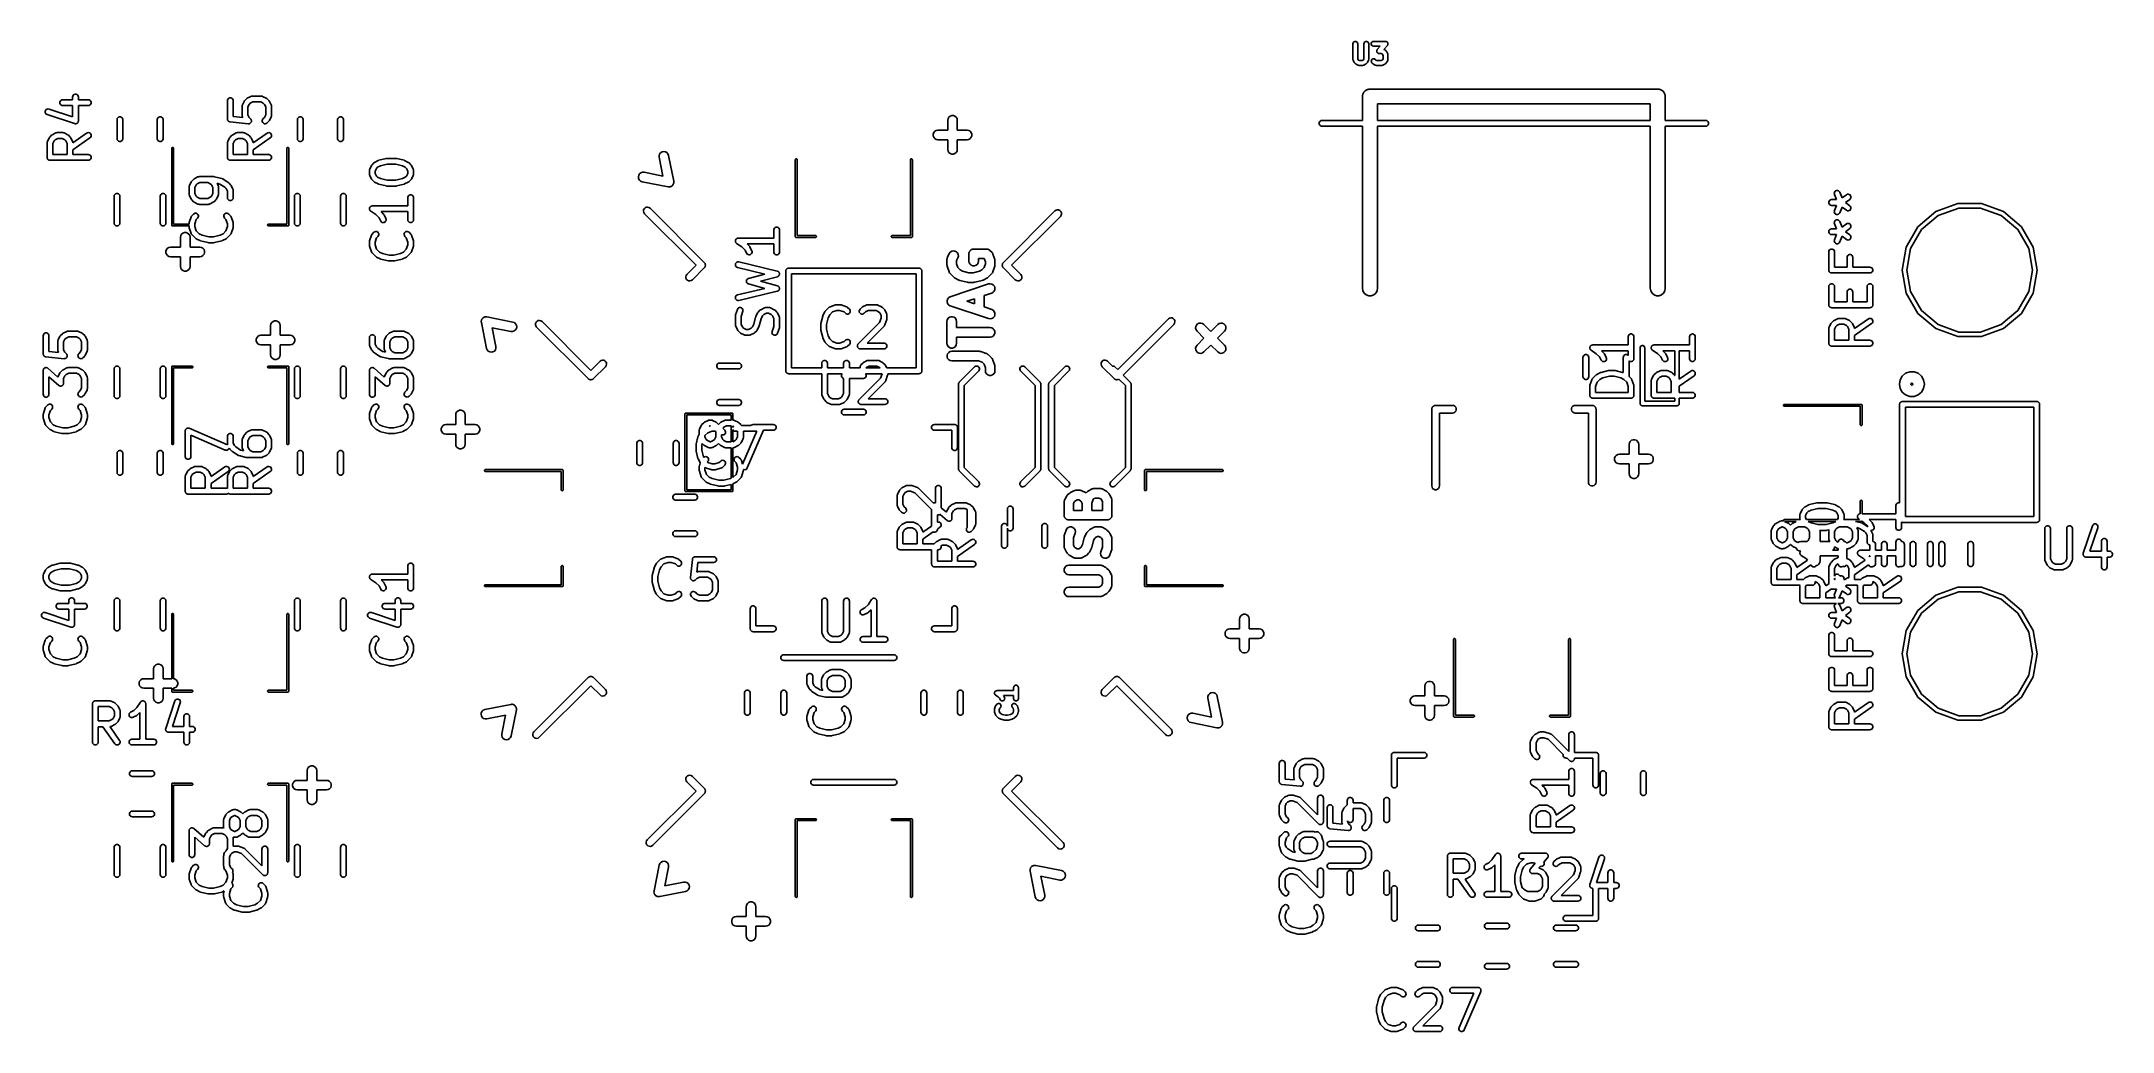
# Model space of a CAD drawing. Extents: x 78.8 to 132.8, y -113.1 to -87.3.
import ezdxf

# ---------------------------------------------------------------- set-up
doc = ezdxf.new("R2010")
doc.units = 0
doc.header["$MEASUREMENT"] = 0
doc.layers.add('BLACK', color=7, linetype='CONTINUOUS')

msp = doc.modelspace()

# ---------------------------------------------------------------- linework, layer by layer
at = {"layer": 'Black'}
for p, q in [((113.007, -87.3762), (113.01, -87.3548)), ((113.007, -87.781), (113.007, -87.3762)), ((113.01, -87.3548), (113.021, -87.336)), ((113.021, -87.336), (113.038, -87.3221)), ((113.038, -87.3221), (113.058, -87.3146)), ((113.058, -87.3146), (113.08, -87.3146)), ((113.08, -87.3146), (113.1, -87.3221)), ((113.1, -87.3221), (113.117, -87.336)), ((113.117, -87.336), (113.128, -87.3548)), ((113.128, -87.3548), (113.132, -87.3762)), ((113.132, -87.3762), (113.132, -87.7662)), ((113.292, -87.3762), (113.296, -87.3548)), ((113.292, -87.7662), (113.292, -87.3762)), ((113.296, -87.3548), (113.307, -87.336)), ((113.307, -87.336), (113.324, -87.3221)), ((113.324, -87.3221), (113.344, -87.3146)), ((113.344, -87.3146), (113.366, -87.3146)), ((113.366, -87.3146), (113.386, -87.3221)), ((113.386, -87.3221), (113.403, -87.336)), ((113.403, -87.336), (113.413, -87.3548)), ((113.413, -87.3548), (113.417, -87.3762)), ((113.417, -87.3762), (113.417, -87.781)), ((113.484, -87.3653), (113.491, -87.3449)), ((113.484, -87.387), (113.484, -87.3653)), ((113.491, -87.4074), (113.484, -87.387)), ((113.491, -87.3449), (113.505, -87.3283)), ((113.505, -87.4241), (113.491, -87.4074)), ((113.505, -87.3283), (113.524, -87.3175)), ((113.524, -87.4349), (113.505, -87.4241)), ((113.524, -87.3175), (113.545, -87.3137)), ((113.545, -87.3137), (113.855, -87.3137)), ((113.902, -87.4173), (113.81, -87.5221)), ((113.855, -87.3137), (113.861, -87.3148)), ((113.861, -87.3148), (113.867, -87.3149)), ((113.867, -87.3149), (113.871, -87.3166)), ((113.871, -87.3166), (113.876, -87.3175)), ((113.876, -87.3175), (113.881, -87.3205)), ((113.881, -87.3205), (113.887, -87.3227)), ((113.887, -87.3227), (113.891, -87.3259)), ((113.891, -87.3259), (113.895, -87.3283)), ((113.895, -87.3283), (113.899, -87.333)), ((113.899, -87.333), (113.903, -87.337)), ((113.905, -87.4121), (113.902, -87.4173)), ((113.903, -87.337), (113.906, -87.3412)), ((113.909, -87.4074), (113.905, -87.4121)), ((113.906, -87.3412), (113.909, -87.3449)), ((113.909, -87.3449), (113.911, -87.3507)), ((113.911, -87.4029), (113.909, -87.4074)), ((113.911, -87.3507), (113.914, -87.356)), ((113.913, -87.3988), (113.911, -87.4029)), ((113.914, -87.3928), (113.913, -87.3988)), ((113.914, -87.356), (113.915, -87.3608)), ((113.916, -87.387), (113.914, -87.3928)), ((113.915, -87.3608), (113.916, -87.3653)), ((113.916, -87.3653), (113.916, -87.3714)), ((113.916, -87.3714), (113.917, -87.3775)), ((113.917, -87.3775), (113.916, -87.3822)), ((113.916, -87.3822), (113.916, -87.387)), ((113.007, -87.7845), (113.007, -87.781)), ((113.007, -87.7881), (113.007, -87.7845)), ((113.009, -87.7951), (113.007, -87.7881)), ((113.01, -87.8023), (113.009, -87.7951)), ((113.012, -87.8054), (113.01, -87.8023)), ((113.013, -87.8089), (113.012, -87.8054)), ((113.037, -87.8565), (113.013, -87.8089)), ((113.043, -87.8646), (113.037, -87.8565)), ((113.049, -87.8728), (113.043, -87.8646)), ((113.072, -87.8966), (113.049, -87.8728)), ((113.081, -87.9023), (113.072, -87.8966)), ((113.089, -87.9083), (113.081, -87.9023)), ((113.136, -87.9321), (113.089, -87.9083)), ((113.132, -87.7662), (113.144, -87.7916)), ((113.14, -87.9331), (113.136, -87.9321)), ((113.143, -87.9349), (113.14, -87.9331)), ((113.15, -87.9362), (113.143, -87.9349)), ((113.144, -87.7916), (113.154, -87.801)), ((113.157, -87.9383), (113.15, -87.9362)), ((113.154, -87.801), (113.179, -87.8137)), ((113.161, -87.9381), (113.157, -87.9383)), ((113.164, -87.9387), (113.161, -87.9381)), ((113.26, -87.9387), (113.164, -87.9387)), ((113.179, -87.8137), (113.245, -87.8137)), ((113.245, -87.8137), (113.27, -87.801)), ((113.263, -87.9381), (113.26, -87.9387)), ((113.267, -87.9383), (113.263, -87.9381)), ((113.274, -87.9362), (113.267, -87.9383)), ((113.27, -87.801), (113.28, -87.7915)), ((113.281, -87.9349), (113.274, -87.9362)), ((113.28, -87.7915), (113.292, -87.7662)), ((113.284, -87.9331), (113.281, -87.9349)), ((113.287, -87.9321), (113.284, -87.9331)), ((113.335, -87.9083), (113.287, -87.9321)), ((113.343, -87.9023), (113.335, -87.9083)), ((113.351, -87.8966), (113.343, -87.9023)), ((113.375, -87.8728), (113.351, -87.8966)), ((113.381, -87.8646), (113.375, -87.8728)), ((113.387, -87.8565), (113.381, -87.8646)), ((113.411, -87.8089), (113.387, -87.8565)), ((113.412, -87.8054), (113.411, -87.8089)), ((113.413, -87.8023), (113.412, -87.8054)), ((113.415, -87.7951), (113.413, -87.8023)), ((113.417, -87.7881), (113.415, -87.7951)), ((113.417, -87.781), (113.417, -87.7845)), ((113.417, -87.7845), (113.417, -87.7881)), ((113.483, -87.834), (113.485, -87.8124)), ((113.489, -87.855), (113.483, -87.834)), ((113.485, -87.8124), (113.494, -87.7927)), ((113.501, -87.8728), (113.489, -87.855)), ((113.494, -87.7927), (113.509, -87.7774)), ((113.525, -87.8966), (113.501, -87.8728)), ((113.509, -87.7774), (113.529, -87.7682)), ((113.545, -87.4387), (113.524, -87.4349)), ((113.533, -87.9023), (113.525, -87.8966)), ((113.529, -87.7682), (113.551, -87.7663)), ((113.541, -87.9083), (113.533, -87.9023)), ((113.589, -87.9321), (113.541, -87.9083)), ((113.717, -87.4387), (113.545, -87.4387)), ((113.551, -87.7663), (113.572, -87.7719)), ((113.572, -87.7719), (113.589, -87.7844)), ((113.589, -87.7844), (113.606, -87.801)), ((113.592, -87.9331), (113.589, -87.9321)), ((113.595, -87.9349), (113.592, -87.9331)), ((113.603, -87.9362), (113.595, -87.9349)), ((113.61, -87.9383), (113.603, -87.9362)), ((113.606, -87.801), (113.631, -87.8137)), ((113.613, -87.9381), (113.61, -87.9383)), ((113.617, -87.9387), (113.613, -87.9381)), ((113.76, -87.9387), (113.617, -87.9387)), ((113.626, -87.5654), (113.627, -87.5606)), ((113.627, -87.5714), (113.626, -87.5654)), ((113.627, -87.5558), (113.629, -87.5501)), ((113.627, -87.5606), (113.627, -87.5558)), ((113.627, -87.5775), (113.627, -87.5714)), ((113.628, -87.5821), (113.627, -87.5775)), ((113.629, -87.5868), (113.628, -87.5821)), ((113.629, -87.5501), (113.63, -87.5441)), ((113.632, -87.5922), (113.629, -87.5868)), ((113.63, -87.5441), (113.632, -87.54)), ((113.631, -87.8137), (113.745, -87.8137)), ((113.632, -87.54), (113.634, -87.5354)), ((113.634, -87.5979), (113.632, -87.5922)), ((113.634, -87.5354), (113.638, -87.5307)), ((113.637, -87.6016), (113.634, -87.5979)), ((113.639, -87.6058), (113.637, -87.6016)), ((113.638, -87.5307), (113.641, -87.5255)), ((113.644, -87.6099), (113.639, -87.6058)), ((113.641, -87.5255), (113.717, -87.4387)), ((113.648, -87.6145), (113.644, -87.6099)), ((113.652, -87.617), (113.648, -87.6145)), ((113.656, -87.6201), (113.652, -87.617)), ((113.661, -87.6223), (113.656, -87.6201)), ((113.667, -87.6254), (113.661, -87.6223)), ((113.671, -87.6262), (113.667, -87.6254)), ((113.676, -87.628), (113.671, -87.6262)), ((113.682, -87.6281), (113.676, -87.628)), ((113.688, -87.6292), (113.682, -87.6281)), ((113.745, -87.6292), (113.688, -87.6292)), ((113.77, -87.6418), (113.745, -87.6292)), ((113.745, -87.8137), (113.77, -87.801)), ((113.763, -87.9381), (113.76, -87.9387)), ((113.767, -87.9383), (113.763, -87.9381)), ((113.774, -87.9362), (113.767, -87.9383)), ((113.78, -87.6513), (113.77, -87.6418)), ((113.77, -87.801), (113.78, -87.7915)), ((113.781, -87.9349), (113.774, -87.9362)), ((113.792, -87.6767), (113.78, -87.6513)), ((113.78, -87.7915), (113.792, -87.7662)), ((113.784, -87.9331), (113.781, -87.9349)), ((113.787, -87.9321), (113.784, -87.9331)), ((113.835, -87.9083), (113.787, -87.9321)), ((113.792, -87.7662), (113.792, -87.6767)), ((113.81, -87.5221), (113.835, -87.5346)), ((113.835, -87.5346), (113.843, -87.5405)), ((113.843, -87.9023), (113.835, -87.9083)), ((113.843, -87.5405), (113.851, -87.5463)), ((113.851, -87.8966), (113.843, -87.9023)), ((113.851, -87.5463), (113.875, -87.5701)), ((113.875, -87.8728), (113.851, -87.8966)), ((113.875, -87.5701), (113.881, -87.5783)), ((113.881, -87.8646), (113.875, -87.8728)), ((113.881, -87.5783), (113.887, -87.5863)), ((113.887, -87.8565), (113.881, -87.8646)), ((113.887, -87.5863), (113.911, -87.634)), ((113.911, -87.8089), (113.887, -87.8565)), ((113.911, -87.634), (113.912, -87.6374)), ((113.912, -87.8054), (113.911, -87.8089)), ((113.912, -87.6374), (113.913, -87.6405)), ((113.913, -87.8023), (113.912, -87.8054)), ((113.913, -87.6405), (113.915, -87.6477)), ((113.915, -87.7951), (113.913, -87.8023)), ((113.915, -87.6477), (113.917, -87.6548)), ((113.917, -87.7881), (113.915, -87.7951)), ((113.917, -87.6548), (113.917, -87.6584)), ((113.917, -87.6584), (113.917, -87.6619)), ((113.917, -87.6619), (113.917, -87.781)), ((113.917, -87.781), (113.917, -87.7845)), ((113.917, -87.7845), (113.917, -87.7881)), ((79.3119, -88.8965), (79.3208, -88.872)), ((79.3119, -88.9225), (79.3119, -88.8965)), ((79.3208, -88.947), (79.3119, -88.9225)), ((79.3208, -88.872), (79.3375, -88.8521)), ((79.3375, -88.967), (79.3208, -88.947)), ((79.3375, -88.8521), (79.3601, -88.839)), ((79.3601, -88.98), (79.3375, -88.967)), ((79.3601, -88.839), (79.3857, -88.8345)), ((79.3857, -88.9845), (79.3601, -88.98)), ((79.3857, -88.8345), (79.644, -88.8345)), ((79.644, -88.9845), (79.3857, -88.9845)), ((79.644, -88.7667), (79.6486, -88.741)), ((79.644, -88.8345), (79.644, -88.7667)), ((79.644, -89.2817), (79.644, -88.9845)), ((79.6486, -88.741), (79.6616, -88.7185)), ((79.6616, -88.7185), (79.6815, -88.7017)), ((79.6815, -88.7017), (79.706, -88.6928)), ((79.706, -88.6928), (79.7321, -88.6928)), ((79.7321, -88.6928), (79.7565, -88.7017)), ((79.7565, -88.7017), (79.7765, -88.7185)), ((79.7765, -88.7185), (79.7895, -88.741)), ((79.7895, -88.741), (79.794, -88.7667)), ((79.794, -88.7667), (79.794, -88.8345)), ((79.794, -88.8345), (80.0524, -88.8345)), ((80.0524, -88.9845), (79.794, -88.9845)), ((79.794, -88.9845), (79.794, -89.3857)), ((80.0524, -88.8345), (80.078, -88.839)), ((80.078, -88.98), (80.0524, -88.9845)), ((80.078, -88.839), (80.1006, -88.8521)), ((80.1006, -88.967), (80.078, -88.98)), ((80.1006, -88.8521), (80.1173, -88.872)), ((80.1173, -88.947), (80.1006, -88.967)), ((80.1173, -88.872), (80.1262, -88.8965)), ((80.1262, -88.9225), (80.1173, -88.947)), ((80.1262, -88.8965), (80.1262, -88.9225)), ((83.6774, -88.8619), (83.6819, -88.8363)), ((83.6774, -89.3381), (83.6774, -88.8619)), ((83.6819, -88.8363), (83.6949, -88.8137)), ((83.6949, -88.8137), (83.7149, -88.797)), ((83.7149, -88.797), (83.7394, -88.788)), ((83.7394, -88.788), (83.7654, -88.788)), ((83.7654, -88.788), (83.7899, -88.797)), ((83.7899, -88.797), (83.8098, -88.8137)), ((83.8098, -88.8137), (83.8229, -88.8363)), ((83.8229, -88.8363), (83.8274, -88.8619)), ((83.8274, -88.8619), (83.8274, -89.2702)), ((84.0583, -89.0048), (84.0591, -89.0005)), ((84.0583, -89.2429), (84.0583, -89.0048)), ((84.0588, -88.9962), (84.0613, -88.9878)), ((84.0591, -89.0005), (84.0588, -88.9962)), ((84.0613, -88.9878), (84.0629, -88.9791)), ((84.0629, -88.9791), (84.065, -88.9754)), ((84.065, -88.9754), (84.0663, -88.9712)), ((84.0663, -88.9712), (84.1139, -88.876)), ((84.1139, -88.876), (84.121, -88.8663)), ((84.121, -88.8663), (84.1279, -88.8565)), ((84.1279, -88.8565), (84.1755, -88.8089)), ((84.1755, -88.8089), (84.1854, -88.802)), ((84.1854, -88.802), (84.195, -88.7948)), ((84.195, -88.7948), (84.2903, -88.7472)), ((84.2426, -88.9539), (84.2083, -89.0225)), ((84.2083, -89.0225), (84.2083, -89.2252)), ((84.273, -88.9235), (84.2426, -88.9539)), ((84.3415, -88.8893), (84.273, -88.9235)), ((84.2903, -88.7472), (84.2944, -88.746)), ((84.2944, -88.746), (84.2982, -88.7438)), ((84.2982, -88.7438), (84.3068, -88.7423)), ((84.3068, -88.7423), (84.3152, -88.7398)), ((84.3152, -88.7398), (84.3196, -88.74)), ((84.3196, -88.74), (84.3238, -88.7393)), ((84.3238, -88.7393), (84.5619, -88.7393)), ((84.5442, -88.8893), (84.3415, -88.8893)), ((84.6127, -88.9235), (84.5442, -88.8893)), ((84.5619, -88.7393), (84.5662, -88.74)), ((84.5662, -88.74), (84.5705, -88.7398)), ((84.5705, -88.7398), (84.5789, -88.7423)), ((84.5789, -88.7423), (84.5876, -88.7438)), ((84.5876, -88.7438), (84.5913, -88.746)), ((84.5913, -88.746), (84.5954, -88.7472)), ((84.5954, -88.7472), (84.6907, -88.7948)), ((84.6431, -88.9539), (84.6127, -88.9235)), ((84.6774, -89.0225), (84.6431, -88.9539)), ((84.6774, -89.2252), (84.6774, -89.0225)), ((84.6907, -88.7948), (84.7003, -88.802)), ((84.7003, -88.802), (84.7102, -88.8089)), ((84.7102, -88.8089), (84.7578, -88.8565)), ((84.7578, -88.8565), (84.7647, -88.8663)), ((84.7647, -88.8663), (84.7718, -88.876)), ((84.7718, -88.876), (84.8195, -88.9712)), ((84.8195, -88.9712), (84.8207, -88.9754)), ((84.8207, -88.9754), (84.8229, -88.9791)), ((84.8229, -88.9791), (84.8244, -88.9878)), ((84.8244, -88.9878), (84.8269, -88.9962)), ((84.8269, -88.9962), (84.8266, -89.0005)), ((84.8266, -89.0005), (84.8274, -89.0048)), ((84.8274, -89.0048), (84.8274, -89.2429)), ((113.255, -88.75), (113.258, -88.7332)), ((113.255, -89.375), (113.255, -88.75)), ((113.258, -88.7161), (113.264, -88.7001)), ((113.258, -88.7332), (113.258, -88.7161)), ((113.264, -88.7001), (113.267, -88.6833)), ((113.267, -88.6833), (113.275, -88.6685)), ((113.275, -88.6685), (113.281, -88.6525)), ((113.281, -88.6525), (113.292, -88.6394)), ((113.292, -88.6394), (113.301, -88.6247)), ((113.301, -88.6247), (113.314, -88.6137)), ((113.314, -88.6137), (113.325, -88.6006)), ((113.325, -88.6006), (113.339, -88.5921)), ((113.339, -88.5921), (113.352, -88.5811)), ((113.352, -88.5811), (113.369, -88.5753)), ((113.369, -88.5753), (113.383, -88.5668)), ((113.383, -88.5668), (113.4, -88.5638)), ((113.4, -88.5638), (113.416, -88.558)), ((113.416, -88.558), (113.433, -88.558)), ((113.433, -88.558), (113.45, -88.555)), ((113.45, -88.555), (120.95, -88.555)), ((113.645, -88.945), (113.645, -89.375)), ((120.755, -88.945), (113.645, -88.945)), ((120.755, -89.375), (120.755, -88.945)), ((120.95, -88.555), (120.967, -88.558)), ((120.967, -88.558), (120.984, -88.558)), ((120.984, -88.558), (121, -88.5638)), ((121, -88.5638), (121.017, -88.5668)), ((121.017, -88.5668), (121.031, -88.5753)), ((121.031, -88.5753), (121.047, -88.5811)), ((121.047, -88.5811), (121.061, -88.5921)), ((121.061, -88.5921), (121.075, -88.6006)), ((121.075, -88.6006), (121.086, -88.6137)), ((121.086, -88.6137), (121.099, -88.6247)), ((121.099, -88.6247), (121.108, -88.6394)), ((121.108, -88.6394), (121.119, -88.6525)), ((121.119, -88.6525), (121.125, -88.6685)), ((121.125, -88.6685), (121.133, -88.6833)), ((121.133, -88.6833), (121.136, -88.7001)), ((121.136, -88.7001), (121.142, -88.7161)), ((121.142, -88.7161), (121.142, -88.7332)), ((121.142, -88.7332), (121.145, -88.75)), ((121.145, -88.75), (121.145, -89.375)), ((78.9306, -89.1366), (78.9388, -89.1119)), ((78.9313, -89.1627), (78.9306, -89.1366)), ((78.9409, -89.1869), (78.9313, -89.1627)), ((78.9388, -89.1119), (78.955, -89.0915)), ((78.9581, -89.2064), (78.9409, -89.1869)), ((78.955, -89.0915), (78.9772, -89.0779)), ((78.981, -89.2188), (78.9581, -89.2064)), ((78.9772, -89.0779), (79.0027, -89.0726)), ((79.6953, -89.4569), (78.981, -89.2188)), ((79.0027, -89.0726), (79.0285, -89.0765)), ((79.0285, -89.0765), (79.644, -89.2817)), ((79.7008, -89.4577), (79.6953, -89.4569)), ((79.706, -89.4596), (79.7008, -89.4577)), ((79.7136, -89.4596), (79.706, -89.4596)), ((79.7211, -89.4607), (79.7136, -89.4596)), ((79.7265, -89.4596), (79.7211, -89.4607)), ((79.7321, -89.4596), (79.7265, -89.4596)), ((79.7392, -89.457), (79.7321, -89.4596)), ((79.7466, -89.4555), (79.7392, -89.457)), ((79.7513, -89.4526), (79.7466, -89.4555)), ((79.7565, -89.4507), (79.7513, -89.4526)), ((79.7624, -89.4458), (79.7565, -89.4507)), ((79.7688, -89.4418), (79.7624, -89.4458)), ((79.7723, -89.4375), (79.7688, -89.4418)), ((79.7765, -89.4339), (79.7723, -89.4375)), ((79.7803, -89.4274), (79.7765, -89.4339)), ((79.785, -89.4214), (79.7803, -89.4274)), ((79.7868, -89.4162), (79.785, -89.4214)), ((79.7895, -89.4114), (79.7868, -89.4162)), ((79.7908, -89.4039), (79.7895, -89.4114)), ((79.7932, -89.3967), (79.7908, -89.4039)), ((79.794, -89.3857), (79.7931, -89.3912)), ((79.7931, -89.3912), (79.7932, -89.3967)), ((80.8, -89.35), (80.8045, -89.3243)), ((80.8, -89.85), (80.8, -89.35)), ((80.8045, -89.3243), (80.8175, -89.3018)), ((80.8175, -89.3018), (80.8375, -89.285)), ((80.8375, -89.285), (80.862, -89.2761)), ((80.862, -89.2761), (80.888, -89.2761)), ((80.888, -89.2761), (80.9125, -89.285)), ((80.9125, -89.285), (80.9325, -89.3018)), ((80.9325, -89.3018), (80.9455, -89.3243)), ((80.9455, -89.3243), (80.95, -89.35)), ((80.95, -89.35), (80.95, -89.85)), ((81.85, -89.35), (81.8545, -89.3243)), ((81.85, -89.85), (81.85, -89.35)), ((81.8545, -89.3243), (81.8675, -89.3018)), ((81.8675, -89.3018), (81.8875, -89.285)), ((81.8875, -89.285), (81.912, -89.2761)), ((81.912, -89.2761), (81.938, -89.2761)), ((81.938, -89.2761), (81.9625, -89.285)), ((81.9625, -89.285), (81.9825, -89.3018)), ((81.9825, -89.3018), (81.9955, -89.3243)), ((81.9955, -89.3243), (82, -89.35)), ((82, -89.35), (82, -89.85)), ((83.6779, -89.3409), (83.6774, -89.3381)), ((83.6776, -89.3437), (83.6779, -89.3409)), ((83.6801, -89.3536), (83.6776, -89.3437)), ((83.6819, -89.3637), (83.6801, -89.3536)), ((83.6833, -89.3662), (83.6819, -89.3637)), ((83.684, -89.3689), (83.6833, -89.3662)), ((83.6898, -89.3774), (83.684, -89.3689)), ((83.6949, -89.3863), (83.6898, -89.3774)), ((83.6971, -89.3881), (83.6949, -89.3863)), ((83.6987, -89.3905), (83.6971, -89.3881)), ((83.707, -89.3965), (83.6987, -89.3905)), ((83.7149, -89.403), (83.707, -89.3965)), ((83.7175, -89.404), (83.7149, -89.403)), ((83.7198, -89.4057), (83.7175, -89.404)), ((83.7297, -89.4084), (83.7198, -89.4057)), ((83.7394, -89.412), (83.7297, -89.4084)), ((83.7422, -89.412), (83.7394, -89.412)), ((83.7449, -89.4127), (83.7422, -89.412)), ((84.2211, -89.4603), (83.7449, -89.4127)), ((83.8274, -89.2702), (84.0756, -89.295)), ((84.0591, -89.2471), (84.0583, -89.2429)), ((84.0588, -89.2514), (84.0591, -89.2471)), ((84.0613, -89.2599), (84.0588, -89.2514)), ((84.0629, -89.2685), (84.0613, -89.2599)), ((84.065, -89.2723), (84.0629, -89.2685)), ((84.0663, -89.2764), (84.065, -89.2723)), ((84.0756, -89.295), (84.0663, -89.2764)), ((84.2083, -89.2252), (84.2426, -89.2937)), ((84.2216, -89.4603), (84.2211, -89.4603)), ((84.222, -89.4604), (84.2216, -89.4603)), ((84.2345, -89.4593), (84.222, -89.4604)), ((84.2471, -89.4584), (84.2345, -89.4593)), ((84.2426, -89.2937), (84.2816, -89.3327)), ((84.2475, -89.4582), (84.2471, -89.4584)), ((84.248, -89.4582), (84.2475, -89.4582)), ((84.2594, -89.4529), (84.248, -89.4582)), ((84.2708, -89.4477), (84.2594, -89.4529)), ((84.2712, -89.4474), (84.2708, -89.4477)), ((84.2716, -89.4472), (84.2712, -89.4474)), ((84.2805, -89.4382), (84.2716, -89.4472)), ((84.2895, -89.4295), (84.2805, -89.4382)), ((84.2816, -89.3327), (84.2819, -89.3331)), ((84.2819, -89.3331), (84.2823, -89.3333)), ((84.2823, -89.3333), (84.2893, -89.3437)), ((84.2893, -89.3437), (84.2965, -89.354)), ((84.2897, -89.4291), (84.2895, -89.4295)), ((84.29, -89.4287), (84.2897, -89.4291)), ((84.2953, -89.4173), (84.29, -89.4287)), ((84.3008, -89.406), (84.2953, -89.4173)), ((84.2965, -89.354), (84.2967, -89.3545)), ((84.2967, -89.3545), (84.2969, -89.3549)), ((84.2969, -89.3549), (84.3, -89.3671)), ((84.3, -89.3671), (84.3033, -89.3792)), ((84.301, -89.4051), (84.3008, -89.4056)), ((84.3008, -89.4056), (84.3008, -89.406)), ((84.3021, -89.3926), (84.301, -89.4051)), ((84.3034, -89.3801), (84.3021, -89.3926)), ((84.3033, -89.3792), (84.3032, -89.3796)), ((84.3032, -89.3796), (84.3034, -89.3801)), ((84.5824, -89.3792), (84.5892, -89.354)), ((84.5847, -89.4051), (84.5824, -89.3792)), ((84.5957, -89.4287), (84.5847, -89.4051)), ((84.5892, -89.354), (84.6041, -89.3327)), ((84.6141, -89.4472), (84.5957, -89.4287)), ((84.6041, -89.3327), (84.6431, -89.2937)), ((84.6377, -89.4582), (84.6141, -89.4472)), ((84.6637, -89.4604), (84.6377, -89.4582)), ((84.6431, -89.2937), (84.6774, -89.2252)), ((84.6888, -89.4537), (84.6637, -89.4604)), ((84.7102, -89.4387), (84.6888, -89.4537)), ((84.7578, -89.3911), (84.7102, -89.4387)), ((84.7647, -89.3813), (84.7578, -89.3911)), ((84.7718, -89.3716), (84.7647, -89.3813)), ((84.8195, -89.2764), (84.7718, -89.3716)), ((84.8207, -89.2723), (84.8195, -89.2764)), ((84.8229, -89.2685), (84.8207, -89.2723)), ((84.8244, -89.2599), (84.8229, -89.2685)), ((84.8269, -89.2514), (84.8244, -89.2599)), ((84.8274, -89.2429), (84.8266, -89.2471)), ((84.8266, -89.2471), (84.8269, -89.2514)), ((85.5, -89.35), (85.5045, -89.3243)), ((85.5, -89.85), (85.5, -89.35)), ((85.5045, -89.3243), (85.5175, -89.3018)), ((85.5175, -89.3018), (85.5375, -89.285)), ((85.5375, -89.285), (85.562, -89.2761)), ((85.562, -89.2761), (85.588, -89.2761)), ((85.588, -89.2761), (85.6125, -89.285)), ((85.6125, -89.285), (85.6325, -89.3018)), ((85.6325, -89.3018), (85.6455, -89.3243)), ((85.6455, -89.3243), (85.65, -89.35)), ((85.65, -89.35), (85.65, -89.85)), ((86.55, -89.35), (86.5545, -89.3243)), ((86.55, -89.85), (86.55, -89.35)), ((86.5545, -89.3243), (86.5675, -89.3018)), ((86.5675, -89.3018), (86.5875, -89.285)), ((86.5875, -89.285), (86.612, -89.2761)), ((86.612, -89.2761), (86.638, -89.2761)), ((86.638, -89.2761), (86.6625, -89.285)), ((86.6625, -89.285), (86.6825, -89.3018)), ((86.6825, -89.3018), (86.6955, -89.3243)), ((86.6955, -89.3243), (86.7, -89.35)), ((86.7, -89.35), (86.7, -89.85)), ((102.446, -89.369), (102.454, -89.3263)), ((102.446, -89.625), (102.446, -89.369)), ((102.454, -89.3263), (102.476, -89.2887)), ((102.476, -89.2887), (102.509, -89.2608)), ((102.509, -89.2608), (102.55, -89.2459)), ((102.55, -89.2459), (102.593, -89.2459)), ((102.593, -89.2459), (102.634, -89.2608)), ((102.634, -89.2608), (102.667, -89.2887)), ((102.667, -89.2887), (102.689, -89.3263)), ((102.689, -89.3263), (102.696, -89.369)), ((102.696, -89.369), (102.696, -89.625)), ((112.126, -89.437), (112.135, -89.4125)), ((112.126, -89.463), (112.126, -89.437)), ((112.135, -89.4875), (112.126, -89.463)), ((112.135, -89.4125), (112.152, -89.3925)), ((112.152, -89.5075), (112.135, -89.4875)), ((112.152, -89.3925), (112.174, -89.3795)), ((112.174, -89.5205), (112.152, -89.5075)), ((112.174, -89.3795), (112.2, -89.375)), ((112.2, -89.525), (112.174, -89.5205)), ((112.2, -89.375), (113.255, -89.375)), ((113.255, -89.525), (112.2, -89.525)), ((113.255, -93.75), (113.255, -89.525)), ((113.645, -89.375), (120.755, -89.375)), ((120.755, -89.525), (113.645, -89.525)), ((113.645, -89.525), (113.645, -93.75)), ((120.755, -93.75), (120.755, -89.525)), ((121.145, -89.375), (122.2, -89.375)), ((122.2, -89.525), (121.145, -89.525)), ((121.145, -89.525), (121.145, -93.75)), ((122.2, -89.375), (122.226, -89.3795)), ((122.226, -89.5205), (122.2, -89.525)), ((122.226, -89.3795), (122.248, -89.3925)), ((122.248, -89.5075), (122.226, -89.5205)), ((122.248, -89.3925), (122.265, -89.4125)), ((122.265, -89.4875), (122.248, -89.5075)), ((122.265, -89.4125), (122.274, -89.437)), ((122.274, -89.463), (122.265, -89.4875)), ((122.274, -89.437), (122.274, -89.463)), ((78.9774, -89.9571), (78.9781, -89.9529)), ((78.9774, -90.3381), (78.9774, -89.9571)), ((78.9779, -89.9486), (78.9804, -89.9401)), ((78.9781, -89.9529), (78.9779, -89.9486)), ((78.9804, -89.9401), (78.9819, -89.9315)), ((78.9819, -89.9315), (78.9841, -89.9277)), ((78.9841, -89.9277), (78.9853, -89.9236)), ((78.9853, -89.9236), (79.0329, -89.8284)), ((79.0329, -89.8284), (79.0401, -89.8187)), ((79.0401, -89.8187), (79.047, -89.8089)), ((79.047, -89.8089), (79.0946, -89.7613)), ((79.0946, -89.7613), (79.1044, -89.7544)), ((79.1044, -89.7544), (79.1141, -89.7472)), ((79.1141, -89.7472), (79.2093, -89.6996)), ((79.1616, -89.9063), (79.1274, -89.9748)), ((79.1274, -89.9748), (79.1274, -90.2631)), ((79.192, -89.8759), (79.1616, -89.9063)), ((79.2606, -89.8417), (79.192, -89.8759)), ((79.2093, -89.6996), (79.2135, -89.6984)), ((79.2135, -89.6984), (79.2172, -89.6962)), ((79.2172, -89.6962), (79.2259, -89.6947)), ((79.2259, -89.6947), (79.2343, -89.6922)), ((79.2343, -89.6922), (79.2386, -89.6924)), ((79.2386, -89.6924), (79.2429, -89.6917)), ((79.2429, -89.6917), (79.3857, -89.6917)), ((79.368, -89.8417), (79.2606, -89.8417)), ((79.4365, -89.8759), (79.368, -89.8417)), ((79.3857, -89.6917), (79.39, -89.6924)), ((79.39, -89.6924), (79.3943, -89.6922)), ((79.3943, -89.6922), (79.4027, -89.6947)), ((79.4027, -89.6947), (79.4114, -89.6962)), ((79.4114, -89.6962), (79.4151, -89.6984)), ((79.4151, -89.6984), (79.4193, -89.6996)), ((79.4193, -89.6996), (79.5145, -89.7472)), ((79.4669, -89.9063), (79.4365, -89.8759)), ((79.5012, -89.9748), (79.4669, -89.9063)), ((79.5012, -90.2631), (79.5012, -89.9748)), ((79.5145, -89.7472), (79.5242, -89.7544)), ((79.5242, -89.7544), (79.534, -89.7613)), ((79.534, -89.7613), (79.5816, -89.8089)), ((79.5816, -89.8089), (79.5885, -89.8187)), ((79.5885, -89.8187), (79.5957, -89.8284)), ((79.5957, -89.8284), (79.6433, -89.9236)), ((79.6433, -89.9236), (79.6445, -89.9277)), ((79.6445, -89.9277), (79.6467, -89.9315)), ((79.6467, -89.9315), (79.6482, -89.9401)), ((79.6482, -89.9401), (79.6507, -89.9486)), ((79.6507, -89.9486), (79.6504, -89.9529)), ((79.6504, -89.9529), (79.651, -89.9561)), ((79.651, -89.9561), (80.0094, -89.7052)), ((80.0954, -89.8281), (79.6512, -90.139)), ((80.0094, -89.7052), (80.033, -89.6942)), ((80.033, -89.6942), (80.0589, -89.692)), ((80.0589, -89.692), (80.0841, -89.6987)), ((80.0841, -89.6987), (80.1054, -89.7136)), ((80.1138, -89.8097), (80.0954, -89.8281)), ((80.1054, -89.7136), (80.1204, -89.735)), ((80.1248, -89.7861), (80.1138, -89.8097)), ((80.1204, -89.735), (80.1271, -89.7601)), ((80.1271, -89.7601), (80.1248, -89.7861)), ((80.8045, -89.8757), (80.8, -89.85)), ((80.8175, -89.8982), (80.8045, -89.8757)), ((80.8375, -89.915), (80.8175, -89.8982)), ((80.862, -89.9239), (80.8375, -89.915)), ((80.888, -89.9239), (80.862, -89.9239)), ((80.9125, -89.915), (80.888, -89.9239)), ((80.9325, -89.8982), (80.9125, -89.915)), ((80.9455, -89.8757), (80.9325, -89.8982)), ((80.95, -89.85), (80.9455, -89.8757)), ((81.8545, -89.8757), (81.85, -89.85)), ((81.8675, -89.8982), (81.8545, -89.8757)), ((81.8875, -89.915), (81.8675, -89.8982)), ((81.912, -89.9239), (81.8875, -89.915)), ((81.938, -89.9239), (81.912, -89.9239)), ((81.9625, -89.915), (81.938, -89.9239)), ((81.9825, -89.8982), (81.9625, -89.915)), ((81.9955, -89.8757), (81.9825, -89.8982)), ((82, -89.85), (81.9955, -89.8757)), ((82.225, -90.1), (82.2265, -90.0914)), ((82.225, -90.2), (82.225, -90.1)), ((82.2265, -90.0914), (82.2308, -90.0839)), ((82.2308, -90.0839), (82.2375, -90.0783)), ((82.2375, -90.0783), (82.2457, -90.0754)), ((82.2457, -90.0754), (82.2543, -90.0754)), ((82.2543, -90.0754), (82.2625, -90.0783)), ((82.2625, -90.0783), (82.2692, -90.0839)), ((82.2692, -90.0839), (82.2735, -90.0914)), ((82.2735, -90.0914), (82.275, -90.1)), ((82.275, -90.1), (82.275, -90.2)), ((83.6774, -89.9571), (83.6781, -89.9529)), ((83.6774, -90.3381), (83.6774, -89.9571)), ((83.6779, -89.9486), (83.6804, -89.9401)), ((83.6781, -89.9529), (83.6779, -89.9486)), ((83.6804, -89.9401), (83.6819, -89.9315)), ((83.6819, -89.9315), (83.6841, -89.9277)), ((83.6841, -89.9277), (83.6853, -89.9236)), ((83.6853, -89.9236), (83.7329, -89.8284)), ((83.7329, -89.8284), (83.7401, -89.8187)), ((83.7401, -89.8187), (83.747, -89.8089)), ((83.747, -89.8089), (83.7946, -89.7613)), ((83.7946, -89.7613), (83.8044, -89.7544)), ((83.8044, -89.7544), (83.8141, -89.7472)), ((83.8141, -89.7472), (83.9093, -89.6996)), ((83.8616, -89.9063), (83.8274, -89.9748)), ((83.8274, -89.9748), (83.8274, -90.2631)), ((83.892, -89.8759), (83.8616, -89.9063)), ((83.9606, -89.8417), (83.892, -89.8759)), ((83.9093, -89.6996), (83.9135, -89.6984)), ((83.9135, -89.6984), (83.9172, -89.6962)), ((83.9172, -89.6962), (83.9259, -89.6947)), ((83.9259, -89.6947), (83.9343, -89.6922)), ((83.9343, -89.6922), (83.9386, -89.6924)), ((83.9386, -89.6924), (83.9429, -89.6917)), ((83.9429, -89.6917), (84.0857, -89.6917)), ((84.068, -89.8417), (83.9606, -89.8417)), ((84.1365, -89.8759), (84.068, -89.8417)), ((84.0857, -89.6917), (84.09, -89.6924)), ((84.09, -89.6924), (84.0943, -89.6922)), ((84.0943, -89.6922), (84.1027, -89.6947)), ((84.1027, -89.6947), (84.1114, -89.6962)), ((84.1114, -89.6962), (84.1151, -89.6984)), ((84.1151, -89.6984), (84.1193, -89.6996)), ((84.1193, -89.6996), (84.2145, -89.7472)), ((84.1669, -89.9063), (84.1365, -89.8759)), ((84.2012, -89.9748), (84.1669, -89.9063)), ((84.2012, -90.2631), (84.2012, -89.9748)), ((84.2145, -89.7472), (84.2242, -89.7544)), ((84.2242, -89.7544), (84.234, -89.7613)), ((84.234, -89.7613), (84.2816, -89.8089)), ((84.2816, -89.8089), (84.2885, -89.8187)), ((84.2885, -89.8187), (84.2957, -89.8284)), ((84.2957, -89.8284), (84.3433, -89.9236)), ((84.3433, -89.9236), (84.3445, -89.9277)), ((84.3445, -89.9277), (84.3467, -89.9315)), ((84.3467, -89.9315), (84.3482, -89.9401)), ((84.3482, -89.9401), (84.3507, -89.9486)), ((84.3507, -89.9486), (84.3504, -89.9529)), ((84.3504, -89.9529), (84.351, -89.9561)), ((84.351, -89.9561), (84.7094, -89.7052)), ((84.7954, -89.8281), (84.3512, -90.139)), ((84.7094, -89.7052), (84.733, -89.6942)), ((84.733, -89.6942), (84.7589, -89.692)), ((84.7589, -89.692), (84.7841, -89.6987)), ((84.7841, -89.6987), (84.8054, -89.7136)), ((84.8138, -89.8097), (84.7954, -89.8281)), ((84.8054, -89.7136), (84.8204, -89.735)), ((84.8248, -89.7861), (84.8138, -89.8097)), ((84.8204, -89.735), (84.8271, -89.7601)), ((84.8271, -89.7601), (84.8248, -89.7861)), ((85.225, -90.1), (85.2265, -90.0914)), ((85.225, -92.075), (85.225, -90.1)), ((85.2265, -90.0914), (85.2308, -90.0839)), ((85.2308, -90.0839), (85.2375, -90.0783)), ((85.2375, -90.0783), (85.2457, -90.0754)), ((85.2457, -90.0754), (85.2543, -90.0754)), ((85.2543, -90.0754), (85.2625, -90.0783)), ((85.2625, -90.0783), (85.2692, -90.0839)), ((85.2692, -90.0839), (85.2735, -90.0914)), ((85.2735, -90.0914), (85.275, -90.1)), ((85.275, -90.1), (85.275, -92.1)), ((85.5045, -89.8757), (85.5, -89.85)), ((85.5175, -89.8982), (85.5045, -89.8757)), ((85.5375, -89.915), (85.5175, -89.8982)), ((85.562, -89.9239), (85.5375, -89.915)), ((85.588, -89.9239), (85.562, -89.9239)), ((85.6125, -89.915), (85.588, -89.9239)), ((85.6325, -89.8982), (85.6125, -89.915)), ((85.6455, -89.8757), (85.6325, -89.8982)), ((85.65, -89.85), (85.6455, -89.8757)), ((86.5545, -89.8757), (86.55, -89.85)), ((86.5675, -89.8982), (86.5545, -89.8757)), ((86.5875, -89.915), (86.5675, -89.8982)), ((86.612, -89.9239), (86.5875, -89.915)), ((86.638, -89.9239), (86.612, -89.9239)), ((86.6625, -89.915), (86.638, -89.9239)), ((86.6825, -89.8982), (86.6625, -89.915)), ((86.6955, -89.8757), (86.6825, -89.8982)), ((86.7, -89.85), (86.6955, -89.8757)), ((102.067, -89.7283), (102.082, -89.6875)), ((102.067, -89.7717), (102.067, -89.7283)), ((102.082, -89.8125), (102.067, -89.7717)), ((102.082, -89.6875), (102.11, -89.6542)), ((102.11, -89.8458), (102.082, -89.8125)), ((102.11, -89.6542), (102.148, -89.6325)), ((102.148, -89.8675), (102.11, -89.8458)), ((102.148, -89.6325), (102.19, -89.625)), ((102.19, -89.875), (102.148, -89.8675)), ((102.19, -89.625), (102.446, -89.625)), ((102.446, -89.875), (102.19, -89.875)), ((102.446, -90.131), (102.446, -89.875)), ((102.696, -89.625), (102.952, -89.625)), ((102.952, -89.875), (102.696, -89.875)), ((102.696, -89.875), (102.696, -90.131)), ((102.952, -89.625), (102.995, -89.6325)), ((102.995, -89.8675), (102.952, -89.875)), ((102.995, -89.6325), (103.033, -89.6542)), ((103.033, -89.8458), (102.995, -89.8675)), ((103.033, -89.6542), (103.061, -89.6875)), ((103.061, -89.8125), (103.033, -89.8458)), ((103.061, -89.6875), (103.075, -89.7283)), ((103.075, -89.7717), (103.061, -89.8125)), ((103.075, -89.7283), (103.075, -89.7717)), ((78.9785, -90.3446), (78.9774, -90.3381)), ((78.9785, -90.3511), (78.9785, -90.3446)), ((78.9808, -90.3573), (78.9785, -90.3511)), ((78.9819, -90.3637), (78.9808, -90.3573)), ((78.9852, -90.3694), (78.9819, -90.3637)), ((78.9874, -90.3756), (78.9852, -90.3694)), ((78.9916, -90.3806), (78.9874, -90.3756)), ((78.9949, -90.3863), (78.9916, -90.3806)), ((79, -90.3905), (78.9949, -90.3863)), ((79.0042, -90.3955), (79, -90.3905)), ((79.0099, -90.3988), (79.0042, -90.3955)), ((79.0149, -90.403), (79.0099, -90.3988)), ((79.021, -90.4053), (79.0149, -90.403)), ((79.0267, -90.4086), (79.021, -90.4053)), ((79.0332, -90.4097), (79.0267, -90.4086)), ((79.0394, -90.412), (79.0332, -90.4097)), ((79.0459, -90.412), (79.0394, -90.412)), ((79.0524, -90.4131), (79.0459, -90.412)), ((80.0524, -90.4131), (79.0524, -90.4131)), ((79.1274, -90.2631), (79.5012, -90.2631)), ((79.6512, -90.139), (79.6512, -90.2631)), ((79.6512, -90.2631), (80.0524, -90.2631)), ((80.0524, -90.2631), (80.078, -90.2676)), ((80.078, -90.4086), (80.0524, -90.4131)), ((80.078, -90.2676), (80.1006, -90.2806)), ((80.1006, -90.3955), (80.078, -90.4086)), ((80.1006, -90.2806), (80.1173, -90.3006)), ((80.1173, -90.3756), (80.1006, -90.3955)), ((80.1173, -90.3006), (80.1262, -90.3251)), ((80.1262, -90.3511), (80.1173, -90.3756)), ((80.1262, -90.3251), (80.1262, -90.3511)), ((82.225, -92.1), (82.225, -90.2)), ((82.275, -90.2), (82.275, -92.075)), ((83.6785, -90.3446), (83.6774, -90.3381)), ((83.6785, -90.3511), (83.6785, -90.3446)), ((83.6808, -90.3573), (83.6785, -90.3511)), ((83.6819, -90.3637), (83.6808, -90.3573)), ((83.6852, -90.3694), (83.6819, -90.3637)), ((83.6874, -90.3756), (83.6852, -90.3694)), ((83.6916, -90.3806), (83.6874, -90.3756)), ((83.6949, -90.3863), (83.6916, -90.3806)), ((83.7, -90.3905), (83.6949, -90.3863)), ((83.7042, -90.3955), (83.7, -90.3905)), ((83.7099, -90.3988), (83.7042, -90.3955)), ((83.7149, -90.403), (83.7099, -90.3988)), ((83.721, -90.4053), (83.7149, -90.403)), ((83.7267, -90.4086), (83.721, -90.4053)), ((83.7332, -90.4097), (83.7267, -90.4086)), ((83.7394, -90.412), (83.7332, -90.4097)), ((83.7459, -90.412), (83.7394, -90.412)), ((83.7524, -90.4131), (83.7459, -90.412)), ((84.7524, -90.4131), (83.7524, -90.4131)), ((83.8274, -90.2631), (84.2012, -90.2631)), ((84.3512, -90.139), (84.3512, -90.2631)), ((84.3512, -90.2631), (84.7524, -90.2631)), ((84.7524, -90.2631), (84.778, -90.2676)), ((84.778, -90.4086), (84.7524, -90.4131)), ((84.778, -90.2676), (84.8006, -90.2806)), ((84.8006, -90.3955), (84.778, -90.4086)), ((84.8006, -90.2806), (84.8173, -90.3006)), ((84.8173, -90.3756), (84.8006, -90.3955)), ((84.8173, -90.3006), (84.8262, -90.3251)), ((84.8262, -90.3511), (84.8173, -90.3756)), ((84.8262, -90.3251), (84.8262, -90.3511)), ((87.3779, -90.6676), (87.3804, -90.6592)), ((87.3781, -90.6719), (87.3779, -90.6676)), ((87.3804, -90.6592), (87.3819, -90.6505)), ((87.3819, -90.6505), (87.3841, -90.6468)), ((87.3841, -90.6468), (87.3853, -90.6426)), ((87.3853, -90.6426), (87.4329, -90.5474)), ((87.4329, -90.5474), (87.4401, -90.5378)), ((87.4401, -90.5378), (87.447, -90.5279)), ((87.447, -90.5279), (87.4946, -90.4803)), ((87.4946, -90.4803), (87.5044, -90.4734)), ((87.5044, -90.4734), (87.5141, -90.4663)), ((87.5141, -90.4663), (87.6093, -90.4186)), ((87.5616, -90.6254), (87.5274, -90.6939)), ((87.592, -90.595), (87.5616, -90.6254)), ((87.669, -90.5565), (87.592, -90.595)), ((87.6093, -90.4186), (87.6172, -90.4163)), ((87.6172, -90.4163), (87.6247, -90.413)), ((87.6247, -90.413), (87.8151, -90.3653)), ((87.8426, -90.5131), (87.669, -90.5565)), ((87.8151, -90.3653), (87.8243, -90.3647)), ((87.8243, -90.3647), (87.8333, -90.3631)), ((87.8333, -90.3631), (88.0714, -90.3631)), ((88.0622, -90.5131), (87.8426, -90.5131)), ((88.2357, -90.5565), (88.0622, -90.5131)), ((88.0714, -90.3631), (88.0805, -90.3647)), ((88.0805, -90.3647), (88.0896, -90.3653)), ((88.0896, -90.3653), (88.2801, -90.413)), ((88.3127, -90.595), (88.2357, -90.5565)), ((88.2801, -90.413), (88.2876, -90.4163)), ((88.2876, -90.4163), (88.2954, -90.4186)), ((88.2954, -90.4186), (88.3907, -90.4663)), ((88.3431, -90.6254), (88.3127, -90.595)), ((88.3774, -90.6939), (88.3431, -90.6254)), ((88.3907, -90.4663), (88.4003, -90.4734)), ((88.4003, -90.4734), (88.4102, -90.4803)), ((88.4102, -90.4803), (88.4578, -90.5279)), ((88.4578, -90.5279), (88.4647, -90.5378)), ((88.4647, -90.5378), (88.4718, -90.5474)), ((88.4718, -90.5474), (88.5195, -90.6426)), ((88.5195, -90.6426), (88.5207, -90.6468)), ((88.5207, -90.6468), (88.5229, -90.6505)), ((88.5229, -90.6505), (88.5244, -90.6592)), ((88.5244, -90.6592), (88.5269, -90.6676)), ((88.5269, -90.6676), (88.5266, -90.6719)), ((94.9253, -90.2913), (94.9392, -90.2501)), ((94.9263, -90.3347), (94.9253, -90.2913)), ((95.0242, -90.8242), (94.9263, -90.3347)), ((94.9392, -90.2501), (94.9664, -90.2163)), ((94.9664, -90.2163), (95.0035, -90.1937)), ((95.0035, -90.1937), (95.046, -90.1852)), ((95.046, -90.1852), (95.089, -90.1917)), ((95.089, -90.1917), (95.127, -90.2126)), ((95.127, -90.2126), (95.1557, -90.2452)), ((95.1557, -90.2452), (95.1715, -90.2856)), ((95.1715, -90.2856), (95.3062, -90.9591)), ((98.475, -90.4), (98.4765, -90.3914)), ((98.475, -90.5), (98.475, -90.4)), ((98.475, -92.4), (98.475, -90.5)), ((98.4765, -90.3914), (98.4808, -90.3839)), ((98.4808, -90.3839), (98.4875, -90.3783)), ((98.4875, -90.3783), (98.4957, -90.3754)), ((98.4957, -90.3754), (98.5043, -90.3754)), ((98.5043, -90.3754), (98.5125, -90.3783)), ((98.5125, -90.3783), (98.5192, -90.3839)), ((98.5192, -90.3839), (98.5235, -90.3914)), ((98.5235, -90.3914), (98.525, -90.4)), ((98.525, -90.4), (98.525, -90.5)), ((98.525, -90.5), (98.525, -92.375)), ((101.475, -90.4), (101.477, -90.3914)), ((101.475, -92.375), (101.475, -90.4)), ((101.477, -90.3914), (101.481, -90.3839)), ((101.481, -90.3839), (101.487, -90.3783)), ((101.487, -90.3783), (101.496, -90.3754)), ((101.496, -90.3754), (101.504, -90.3754)), ((101.504, -90.3754), (101.512, -90.3783)), ((101.512, -90.3783), (101.519, -90.3839)), ((101.519, -90.3839), (101.523, -90.3914)), ((101.523, -90.3914), (101.525, -90.4)), ((101.525, -90.4), (101.525, -92.4)), ((102.454, -90.1737), (102.446, -90.131)), ((102.476, -90.2113), (102.454, -90.1737)), ((102.509, -90.2392), (102.476, -90.2113)), ((102.55, -90.2541), (102.509, -90.2392)), ((102.593, -90.2541), (102.55, -90.2541)), ((102.634, -90.2392), (102.593, -90.2541)), ((102.667, -90.2113), (102.634, -90.2392)), ((102.689, -90.1737), (102.667, -90.2113)), ((102.696, -90.131), (102.689, -90.1737)), ((82.6774, -91.1048), (82.6781, -91.1005)), ((82.6774, -91.2952), (82.6774, -91.1048)), ((82.6779, -91.0962), (82.6804, -91.0878)), ((82.6781, -91.1005), (82.6779, -91.0962)), ((82.6804, -91.0878), (82.6819, -91.0791)), ((82.6819, -91.0791), (82.6841, -91.0754)), ((82.6841, -91.0754), (82.6853, -91.0712)), ((82.6853, -91.0712), (82.7329, -90.976)), ((82.7329, -90.976), (82.7401, -90.9663)), ((82.7401, -90.9663), (82.747, -90.9565)), ((82.747, -90.9565), (82.7946, -90.9089)), ((82.7946, -90.9089), (82.8044, -90.902)), ((82.8044, -90.902), (82.8141, -90.8948)), ((82.8141, -90.8948), (82.9093, -90.8472)), ((82.8616, -91.054), (82.8274, -91.1225)), ((82.8274, -91.1225), (82.8274, -91.2775)), ((82.892, -91.0235), (82.8616, -91.054)), ((82.9606, -90.9893), (82.892, -91.0235)), ((82.9093, -90.8472), (82.9135, -90.846)), ((82.9135, -90.846), (82.9172, -90.8438)), ((82.9172, -90.8438), (82.9259, -90.8423)), ((82.9259, -90.8423), (82.9343, -90.8398)), ((82.9343, -90.8398), (82.9386, -90.84)), ((82.9386, -90.84), (82.9429, -90.8393)), ((82.9429, -90.8393), (83.3238, -90.8393)), ((83.1632, -90.9893), (82.9606, -90.9893)), ((83.2318, -91.0235), (83.1632, -90.9893)), ((83.2622, -91.054), (83.2318, -91.0235)), ((83.2964, -91.1225), (83.2622, -91.054)), ((83.2964, -91.2775), (83.2964, -91.1225)), ((83.3238, -90.8393), (83.3328, -90.8409)), ((83.3328, -90.8409), (83.342, -90.8415)), ((83.342, -90.8415), (83.5325, -90.8891)), ((83.4835, -91.0315), (83.4094, -91.013)), ((83.4094, -91.013), (83.4385, -91.0712)), ((83.4385, -91.0712), (83.4397, -91.0754)), ((83.4397, -91.0754), (83.4419, -91.0791)), ((83.4419, -91.0791), (83.4434, -91.0878)), ((83.4434, -91.0878), (83.4459, -91.0962)), ((83.4459, -91.0962), (83.4457, -91.1005)), ((83.4457, -91.1005), (83.4464, -91.1048)), ((83.4464, -91.1048), (83.4464, -91.2952)), ((83.6094, -91.1154), (83.4835, -91.0315)), ((83.5325, -90.8891), (83.5441, -90.8943)), ((83.5441, -90.8943), (83.5559, -90.8995)), ((83.5559, -90.8995), (83.6987, -90.9947)), ((83.6431, -91.1492), (83.6094, -91.1154)), ((83.6774, -91.2177), (83.6431, -91.1492)), ((83.6987, -90.9947), (83.7041, -90.9999)), ((83.7041, -90.9999), (83.7102, -91.0041)), ((83.7102, -91.0041), (83.7578, -91.0517)), ((83.7578, -91.0517), (83.7647, -91.0616)), ((83.7647, -91.0616), (83.7718, -91.0712)), ((83.7718, -91.0712), (83.8195, -91.1665)), ((83.8195, -91.1665), (83.8207, -91.1706)), ((83.8207, -91.1706), (83.8229, -91.1743)), ((83.8229, -91.1743), (83.8244, -91.183)), ((83.8244, -91.183), (83.8269, -91.1914)), ((83.8269, -91.1914), (83.8266, -91.1957)), ((83.8266, -91.1957), (83.8274, -91.2)), ((83.8274, -91.2), (83.8274, -91.3905)), ((87.3774, -90.6762), (87.3781, -90.6719)), ((87.3774, -90.7714), (87.3774, -90.6762)), ((87.3781, -90.7757), (87.3774, -90.7714)), ((87.3779, -90.78), (87.3781, -90.7757)), ((87.3804, -90.7884), (87.3779, -90.78)), ((87.3819, -90.7971), (87.3804, -90.7884)), ((87.3841, -90.8008), (87.3819, -90.7971)), ((87.3853, -90.805), (87.3841, -90.8008)), ((87.4329, -90.9002), (87.3853, -90.805)), ((87.4401, -90.9099), (87.4329, -90.9002)), ((87.447, -90.9197), (87.4401, -90.9099)), ((87.4946, -90.9673), (87.447, -90.9197)), ((87.5044, -90.9742), (87.4946, -90.9673)), ((87.5141, -90.9814), (87.5044, -90.9742)), ((87.6093, -91.029), (87.5141, -90.9814)), ((87.5274, -90.6939), (87.5274, -90.7537)), ((87.5274, -90.7537), (87.5616, -90.8222)), ((87.5616, -90.8222), (87.592, -90.8526)), ((87.592, -90.8526), (87.669, -90.8911)), ((87.6172, -91.0313), (87.6093, -91.029)), ((87.6247, -91.0347), (87.6172, -91.0313)), ((87.8151, -91.0823), (87.6247, -91.0347)), ((87.669, -90.8911), (87.8426, -90.9345)), ((87.8243, -91.0829), (87.8151, -91.0823)), ((87.8333, -91.0845), (87.8243, -91.0829)), ((88.0714, -91.0845), (87.8333, -91.0845)), ((87.8426, -90.9345), (88.0622, -90.9345)), ((88.0622, -90.9345), (88.2357, -90.8911)), ((88.0805, -91.0829), (88.0714, -91.0845)), ((88.0896, -91.0823), (88.0805, -91.0829)), ((88.2801, -91.0347), (88.0896, -91.0823)), ((88.2357, -90.8911), (88.3127, -90.8526)), ((88.2876, -91.0313), (88.2801, -91.0347)), ((88.2954, -91.029), (88.2876, -91.0313)), ((88.3907, -90.9814), (88.2954, -91.029)), ((88.3127, -90.8526), (88.3431, -90.8222)), ((88.3431, -90.8222), (88.3774, -90.7537)), ((88.3774, -90.7537), (88.3774, -90.6939)), ((88.4003, -90.9742), (88.3907, -90.9814)), ((88.4102, -90.9673), (88.4003, -90.9742)), ((88.4578, -90.9197), (88.4102, -90.9673)), ((88.4647, -90.9099), (88.4578, -90.9197)), ((88.4718, -90.9002), (88.4647, -90.9099)), ((88.5195, -90.805), (88.4718, -90.9002)), ((88.5207, -90.8008), (88.5195, -90.805)), ((88.5229, -90.7971), (88.5207, -90.8008)), ((88.5244, -90.7884), (88.5229, -90.7971)), ((88.5269, -90.78), (88.5244, -90.7884)), ((88.5266, -90.6719), (88.5274, -90.6762)), ((88.5274, -90.7714), (88.5266, -90.7757)), ((88.5266, -90.7757), (88.5269, -90.78)), ((88.5274, -90.6762), (88.5274, -90.7714)), ((94.3852, -90.846), (94.3937, -90.8035)), ((94.3917, -90.889), (94.3852, -90.846)), ((94.4126, -90.927), (94.3917, -90.889)), ((94.3937, -90.8035), (94.4163, -90.7664)), ((94.4452, -90.9557), (94.4126, -90.927)), ((94.4163, -90.7664), (94.4501, -90.7392)), ((94.4856, -90.9715), (94.4452, -90.9557)), ((94.4501, -90.7392), (94.4913, -90.7253)), ((95.1591, -91.1062), (94.4856, -90.9715)), ((94.4913, -90.7253), (94.5347, -90.7263)), ((94.5347, -90.7263), (95.0242, -90.8242)), ((95.1728, -91.1065), (95.1591, -91.1062)), ((95.1864, -91.1086), (95.1728, -91.1065)), ((95.1944, -91.107), (95.1864, -91.1086)), ((95.2025, -91.1072), (95.1944, -91.107)), ((95.2155, -91.1027), (95.2025, -91.1072)), ((95.229, -91.1), (95.2155, -91.1027)), ((95.2359, -91.0958), (95.229, -91.1)), ((95.2436, -91.0932), (95.2359, -91.0958)), ((95.2543, -91.0846), (95.2436, -91.0932)), ((95.2661, -91.0775), (95.2543, -91.0846)), ((95.2712, -91.0712), (95.2661, -91.0775)), ((95.2775, -91.0661), (95.2712, -91.0712)), ((95.2846, -91.0543), (95.2775, -91.0661)), ((95.2932, -91.0436), (95.2846, -91.0543)), ((95.2958, -91.0359), (95.2932, -91.0436)), ((95.3, -91.029), (95.2958, -91.0359)), ((95.3027, -91.0155), (95.3, -91.029)), ((95.3072, -91.0025), (95.3027, -91.0155)), ((95.3062, -90.9591), (95.3065, -90.9728)), ((95.3065, -90.9728), (95.3086, -90.9864)), ((95.3086, -90.9864), (95.307, -90.9944)), ((95.307, -90.9944), (95.3072, -91.0025)), ((125.583, -91.2113), (125.607, -91.2016)), ((125.607, -91.2016), (125.633, -91.2008)), ((125.633, -91.2008), (125.658, -91.2089)), ((80.725, -91.35), (80.7295, -91.3243)), ((80.725, -92.05), (80.725, -91.35)), ((80.7295, -91.3243), (80.7425, -91.3018)), ((80.7425, -91.3018), (80.7625, -91.285)), ((80.7625, -91.285), (80.787, -91.2761)), ((80.787, -91.2761), (80.813, -91.2761)), ((80.813, -91.2761), (80.8375, -91.285)), ((80.8375, -91.285), (80.8575, -91.3018)), ((80.8575, -91.3018), (80.8705, -91.3243)), ((80.8705, -91.3243), (80.875, -91.35)), ((80.875, -91.35), (80.875, -92.05)), ((81.925, -91.35), (81.9295, -91.3243)), ((81.925, -92.05), (81.925, -91.35)), ((81.9295, -91.3243), (81.9425, -91.3018)), ((81.9425, -91.3018), (81.9625, -91.285)), ((81.9625, -91.285), (81.987, -91.2761)), ((81.987, -91.2761), (82.013, -91.2761)), ((82.013, -91.2761), (82.0375, -91.285)), ((82.0375, -91.285), (82.0575, -91.3018)), ((82.0575, -91.3018), (82.0705, -91.3243)), ((82.0705, -91.3243), (82.075, -91.35)), ((82.075, -91.35), (82.075, -92.05)), ((82.6781, -91.2995), (82.6774, -91.2952)), ((82.6779, -91.3038), (82.6781, -91.2995)), ((82.6804, -91.3122), (82.6779, -91.3038)), ((82.6819, -91.3209), (82.6804, -91.3122)), ((82.6841, -91.3246), (82.6819, -91.3209)), ((82.6853, -91.3288), (82.6841, -91.3246)), ((82.7329, -91.424), (82.6853, -91.3288)), ((82.7401, -91.4337), (82.7329, -91.424)), ((82.747, -91.4435), (82.7401, -91.4337)), ((82.7946, -91.4911), (82.747, -91.4435)), ((82.8044, -91.498), (82.7946, -91.4911)), ((82.8141, -91.5052), (82.8044, -91.498)), ((82.9093, -91.5528), (82.8141, -91.5052)), ((82.8274, -91.2775), (82.8616, -91.346)), ((82.8616, -91.346), (82.892, -91.3765)), ((82.892, -91.3765), (82.9606, -91.4107)), ((82.9135, -91.554), (82.9093, -91.5528)), ((82.9172, -91.5562), (82.9135, -91.554)), ((82.9259, -91.5577), (82.9172, -91.5562)), ((82.9343, -91.5602), (82.9259, -91.5577)), ((82.9386, -91.56), (82.9343, -91.5602)), ((82.9429, -91.5607), (82.9386, -91.56)), ((83.181, -91.5607), (82.9429, -91.5607)), ((82.9606, -91.4107), (83.1632, -91.4107)), ((83.1632, -91.4107), (83.2318, -91.3765)), ((83.1852, -91.56), (83.181, -91.5607)), ((83.1895, -91.5602), (83.1852, -91.56)), ((83.1979, -91.5577), (83.1895, -91.5602)), ((83.2066, -91.5562), (83.1979, -91.5577)), ((83.2103, -91.554), (83.2066, -91.5562)), ((83.2145, -91.5528), (83.2103, -91.554)), ((83.3097, -91.5052), (83.2145, -91.5528)), ((83.2318, -91.3765), (83.2622, -91.346)), ((83.2622, -91.346), (83.2964, -91.2775)), ((83.3194, -91.498), (83.3097, -91.5052)), ((83.3292, -91.4911), (83.3194, -91.498)), ((83.3768, -91.4435), (83.3292, -91.4911)), ((83.3837, -91.4337), (83.3768, -91.4435)), ((83.3909, -91.424), (83.3837, -91.4337)), ((83.4385, -91.3288), (83.3909, -91.424)), ((83.4397, -91.3246), (83.4385, -91.3288)), ((83.4419, -91.3209), (83.4397, -91.3246)), ((83.4434, -91.3122), (83.4419, -91.3209)), ((83.4459, -91.3038), (83.4434, -91.3122)), ((83.4464, -91.2952), (83.4457, -91.2995)), ((83.4457, -91.2995), (83.4459, -91.3038)), ((83.6774, -91.3905), (83.6774, -91.2177)), ((83.6819, -91.4161), (83.6774, -91.3905)), ((83.6949, -91.4387), (83.6819, -91.4161)), ((83.7149, -91.4554), (83.6949, -91.4387)), ((83.7394, -91.4643), (83.7149, -91.4554)), ((83.7654, -91.4643), (83.7394, -91.4643)), ((83.7899, -91.4554), (83.7654, -91.4643)), ((83.8098, -91.4387), (83.7899, -91.4554)), ((83.8229, -91.4161), (83.8098, -91.4387)), ((83.8274, -91.3905), (83.8229, -91.4161)), ((85.425, -91.35), (85.4295, -91.3243)), ((85.425, -92.05), (85.425, -91.35)), ((85.4295, -91.3243), (85.4425, -91.3018)), ((85.4425, -91.3018), (85.4625, -91.285)), ((85.4625, -91.285), (85.487, -91.2761)), ((85.487, -91.2761), (85.513, -91.2761)), ((85.513, -91.2761), (85.5375, -91.285)), ((85.5375, -91.285), (85.5575, -91.3018)), ((85.5575, -91.3018), (85.5705, -91.3243)), ((85.5705, -91.3243), (85.575, -91.35)), ((85.575, -91.35), (85.575, -92.05)), ((86.625, -91.35), (86.6295, -91.3243)), ((86.625, -92.05), (86.625, -91.35)), ((86.6295, -91.3243), (86.6425, -91.3018)), ((86.6425, -91.3018), (86.6625, -91.285)), ((86.6625, -91.285), (86.687, -91.2761)), ((86.687, -91.2761), (86.713, -91.2761)), ((86.713, -91.2761), (86.7375, -91.285)), ((86.7375, -91.285), (86.7575, -91.3018)), ((86.7575, -91.3018), (86.7705, -91.3243)), ((86.7705, -91.3243), (86.775, -91.35)), ((86.775, -91.35), (86.775, -92.05)), ((87.3775, -91.6714), (87.3785, -91.6673)), ((87.3785, -91.6803), (87.3775, -91.6714)), ((87.3785, -91.6632), (87.3816, -91.6548)), ((87.3785, -91.6673), (87.3785, -91.6632)), ((87.3785, -91.6892), (87.3785, -91.6803)), ((87.3799, -91.6931), (87.3785, -91.6892)), ((87.3804, -91.6973), (87.3799, -91.6931)), ((87.3844, -91.7053), (87.3804, -91.6973)), ((87.3816, -91.6548), (87.3837, -91.6461)), ((87.3837, -91.6461), (87.386, -91.6426)), ((87.3874, -91.7137), (87.3844, -91.7053)), ((87.386, -91.6426), (87.3874, -91.6387)), ((87.3874, -91.6387), (87.3932, -91.6318)), ((87.3901, -91.7169), (87.3874, -91.7137)), ((87.3919, -91.7206), (87.3901, -91.7169)), ((87.3984, -91.7268), (87.3919, -91.7206)), ((87.3932, -91.6318), (87.3981, -91.6244)), ((87.3981, -91.6244), (87.4015, -91.6219)), ((87.4042, -91.7336), (87.3984, -91.7268)), ((87.4015, -91.6219), (87.4042, -91.6187)), ((87.4042, -91.6187), (87.4119, -91.6143)), ((87.4078, -91.7357), (87.4042, -91.7336)), ((87.4108, -91.7386), (87.4078, -91.7357)), ((87.5475, -91.8297), (87.4108, -91.7386)), ((87.4119, -91.6143), (87.4191, -91.609)), ((87.4191, -91.609), (87.4231, -91.6078)), ((87.4231, -91.6078), (87.4267, -91.6057)), ((87.4267, -91.6057), (87.4355, -91.6042)), ((87.4355, -91.6042), (87.4441, -91.6016)), ((87.4441, -91.6016), (87.4483, -91.6019)), ((87.4483, -91.6019), (87.4524, -91.6012)), ((87.4524, -91.6012), (88.3774, -91.6012)), ((88.3774, -91.3905), (88.3819, -91.3648)), ((88.3774, -91.6012), (88.3774, -91.3905)), ((88.3819, -91.3648), (88.3949, -91.3423)), ((88.3949, -91.3423), (88.4149, -91.3255)), ((88.4149, -91.3255), (88.4394, -91.3166)), ((88.4394, -91.3166), (88.4654, -91.3166)), ((88.4654, -91.3166), (88.4899, -91.3255)), ((88.4899, -91.3255), (88.5098, -91.3423)), ((88.5098, -91.3423), (88.5229, -91.3648)), ((88.5229, -91.3648), (88.5274, -91.3905)), ((88.5274, -91.3905), (88.5274, -91.9619)), ((94.5186, -91.742), (94.5216, -91.7074)), ((94.5276, -91.7755), (94.5186, -91.742)), ((94.5216, -91.7074), (94.5363, -91.6759)), ((94.5363, -91.6759), (94.5609, -91.6513)), ((94.5609, -91.6513), (94.5924, -91.6366)), ((94.5924, -91.6366), (94.6269, -91.6336)), ((94.6269, -91.6336), (94.6605, -91.6426)), ((94.6605, -91.6426), (94.6889, -91.6625)), ((94.6889, -91.6625), (96.1032, -93.0767)), ((103.897, -93.0767), (105.24, -91.7332)), ((105.24, -91.7332), (105.269, -91.7133)), ((105.269, -91.7133), (105.302, -91.7043)), ((105.302, -91.7043), (105.337, -91.7074)), ((105.337, -91.7074), (105.368, -91.722)), ((105.368, -91.722), (105.393, -91.7466)), ((105.393, -91.7466), (105.408, -91.7781)), ((125.406, -91.5001), (125.414, -91.4756)), ((125.406, -91.5261), (125.406, -91.5001)), ((125.414, -91.5506), (125.406, -91.5261)), ((125.414, -91.4756), (125.431, -91.4556)), ((125.431, -91.5705), (125.414, -91.5506)), ((125.431, -91.4556), (125.454, -91.4426)), ((125.454, -91.5836), (125.431, -91.5705)), ((125.454, -91.4426), (125.479, -91.4381)), ((125.479, -91.5881), (125.454, -91.5836)), ((125.479, -91.4381), (125.607, -91.4381)), ((125.607, -91.5881), (125.479, -91.5881)), ((125.547, -91.2774), (125.551, -91.2516)), ((125.553, -91.3029), (125.547, -91.2774)), ((125.547, -91.7488), (125.553, -91.7233)), ((125.551, -91.2516), (125.563, -91.2286)), ((125.607, -91.4381), (125.553, -91.3029)), ((125.553, -91.7233), (125.607, -91.5881)), ((125.563, -91.2286), (125.583, -91.2113)), ((125.658, -91.2089), (125.678, -91.225)), ((125.678, -91.225), (125.692, -91.2471)), ((125.692, -91.2471), (125.751, -91.3944)), ((125.751, -91.6318), (125.692, -91.779)), ((125.751, -91.3944), (125.863, -91.3102)), ((125.863, -91.716), (125.751, -91.6318)), ((125.953, -91.4302), (125.842, -91.5131)), ((125.842, -91.5131), (125.953, -91.596)), ((125.863, -91.3102), (125.886, -91.2985)), ((125.886, -91.7277), (125.863, -91.716)), ((125.886, -91.2985), (125.912, -91.2953)), ((125.912, -91.7308), (125.886, -91.7277)), ((125.912, -91.2953), (125.937, -91.3013)), ((125.937, -91.7249), (125.912, -91.7308)), ((125.937, -91.3013), (125.959, -91.3155)), ((125.959, -91.7107), (125.937, -91.7249)), ((125.971, -91.4112), (125.953, -91.4302)), ((125.953, -91.596), (125.971, -91.615)), ((125.959, -91.3155), (125.975, -91.3363)), ((125.975, -91.6898), (125.959, -91.7107)), ((125.981, -91.3873), (125.971, -91.4112)), ((125.971, -91.615), (125.981, -91.6389)), ((125.975, -91.3363), (125.982, -91.3613)), ((125.982, -91.6649), (125.975, -91.6898)), ((125.982, -91.3613), (125.981, -91.3873)), ((125.981, -91.6389), (125.982, -91.6649)), ((128.195, -91.7508), (128.769, -91.5417)), ((128.79, -91.6599), (128.255, -91.8547)), ((128.769, -91.5417), (129.381, -91.5417)), ((129.36, -91.6599), (128.79, -91.6599)), ((129.895, -91.8547), (129.36, -91.6599)), ((129.381, -91.5417), (129.955, -91.7508)), ((80.7295, -92.0757), (80.725, -92.05)), ((80.7425, -92.0982), (80.7295, -92.0757)), ((80.7625, -92.115), (80.7425, -92.0982)), ((80.787, -92.1239), (80.7625, -92.115)), ((80.813, -92.1239), (80.787, -92.1239)), ((80.8375, -92.115), (80.813, -92.1239)), ((80.8575, -92.0982), (80.8375, -92.115)), ((80.8705, -92.0757), (80.8575, -92.0982)), ((80.875, -92.05), (80.8705, -92.0757)), ((81.9295, -92.0757), (81.925, -92.05)), ((81.9425, -92.0982), (81.9295, -92.0757)), ((81.9625, -92.115), (81.9425, -92.0982)), ((81.987, -92.1239), (81.9625, -92.115)), ((82.013, -92.1239), (81.987, -92.1239)), ((82.0375, -92.115), (82.013, -92.1239)), ((82.0575, -92.0982), (82.0375, -92.115)), ((82.0705, -92.0757), (82.0575, -92.0982)), ((82.075, -92.05), (82.0705, -92.0757)), ((82.2254, -92.1022), (82.225, -92.1)), ((82.2254, -92.1043), (82.2254, -92.1022)), ((82.2261, -92.1064), (82.2254, -92.1043)), ((82.2265, -92.1086), (82.2261, -92.1064)), ((82.2276, -92.1104), (82.2265, -92.1086)), ((82.2283, -92.1125), (82.2276, -92.1104)), ((82.2298, -92.1142), (82.2283, -92.1125)), ((82.2308, -92.1161), (82.2298, -92.1142)), ((82.2325, -92.1175), (82.2308, -92.1161)), ((82.2339, -92.1192), (82.2325, -92.1175)), ((82.2358, -92.1202), (82.2339, -92.1192)), ((82.2375, -92.1217), (82.2358, -92.1202)), ((82.2396, -92.1224), (82.2375, -92.1217)), ((82.2414, -92.1235), (82.2396, -92.1224)), ((82.2436, -92.1239), (82.2414, -92.1235)), ((82.2457, -92.1246), (82.2436, -92.1239)), ((82.2478, -92.1246), (82.2457, -92.1246)), ((82.25, -92.125), (82.2478, -92.1246)), ((82.6774, -92.125), (82.25, -92.125)), ((82.275, -92.075), (82.6774, -92.075)), ((82.6774, -92.0571), (82.6795, -92.0453)), ((82.6774, -92.075), (82.6774, -92.0571)), ((82.6774, -92.1524), (82.6774, -92.125)), ((82.6795, -92.1642), (82.6774, -92.1524)), ((82.6795, -92.0453), (82.6812, -92.0334)), ((82.6812, -92.1761), (82.6795, -92.1642)), ((82.6812, -92.0334), (82.7288, -91.8906)), ((82.7288, -92.319), (82.6812, -92.1761)), ((82.7288, -91.8906), (82.7309, -91.8868)), ((82.7309, -91.8868), (82.732, -91.8826)), ((82.732, -91.8826), (82.7371, -91.8754)), ((82.7371, -91.8754), (82.7413, -91.8677)), ((82.7413, -91.8677), (82.7445, -91.8648)), ((82.7445, -91.8648), (82.747, -91.8613)), ((82.747, -91.8613), (82.7946, -91.8136)), ((82.7946, -91.8136), (82.8159, -91.7987)), ((82.8159, -91.7987), (82.8411, -91.792)), ((82.8656, -91.9548), (82.8274, -92.0693)), ((82.8274, -92.0693), (82.8274, -92.1402)), ((82.8274, -92.1402), (82.8656, -92.2547)), ((82.8411, -91.792), (82.867, -91.7942)), ((82.9007, -91.9197), (82.8656, -91.9548)), ((82.8656, -92.2547), (82.9397, -92.3288)), ((82.867, -91.7942), (82.8906, -91.8052)), ((82.8906, -91.8052), (82.9091, -91.8236)), ((82.9156, -91.8984), (82.9007, -91.9197)), ((82.9091, -91.8236), (82.9201, -91.8473)), ((82.9223, -91.8732), (82.9156, -91.8984)), ((82.9201, -91.8473), (82.9223, -91.8732)), ((83.5651, -92.3288), (83.6392, -92.2547)), ((83.5824, -91.8732), (83.5847, -91.8473)), ((83.5892, -91.8984), (83.5824, -91.8732)), ((83.5847, -91.8473), (83.5957, -91.8236)), ((83.6041, -91.9197), (83.5892, -91.8984)), ((83.5957, -91.8236), (83.6141, -91.8052)), ((83.6392, -91.9548), (83.6041, -91.9197)), ((83.6141, -91.8052), (83.6377, -91.7942)), ((83.6377, -91.7942), (83.6637, -91.792)), ((83.6774, -92.0693), (83.6392, -91.9548)), ((83.6392, -92.2547), (83.6774, -92.1402)), ((83.6637, -91.792), (83.6888, -91.7987)), ((83.6774, -92.1402), (83.6774, -92.0693)), ((83.6888, -91.7987), (83.7102, -91.8136)), ((83.7102, -91.8136), (83.7578, -91.8613)), ((83.7578, -91.8613), (83.7603, -91.8648)), ((83.7603, -91.8648), (83.7635, -91.8677)), ((83.7635, -91.8677), (83.7677, -91.8754)), ((83.7677, -91.8754), (83.7727, -91.8826)), ((83.7727, -91.8826), (83.7739, -91.8868)), ((83.7739, -91.8868), (83.7759, -91.8906)), ((83.7759, -91.8906), (83.8235, -92.0334)), ((83.8235, -92.1761), (83.7759, -92.319)), ((83.8235, -92.0334), (83.8253, -92.0453)), ((83.8253, -92.1642), (83.8235, -92.1761)), ((83.8253, -92.0453), (83.8274, -92.0571)), ((83.8274, -92.1524), (83.8253, -92.1642)), ((83.8274, -92.0571), (83.8274, -92.1524)), ((84.7254, -92.0957), (84.7283, -92.0875)), ((84.7254, -92.1043), (84.7254, -92.0957)), ((84.7283, -92.1125), (84.7254, -92.1043)), ((84.7283, -92.0875), (84.7339, -92.0808)), ((84.7339, -92.1192), (84.7283, -92.1125)), ((84.7339, -92.0808), (84.7414, -92.0765)), ((84.7414, -92.1235), (84.7339, -92.1192)), ((84.7414, -92.0765), (84.75, -92.075)), ((84.75, -92.125), (84.7414, -92.1235)), ((84.75, -92.075), (85.225, -92.075)), ((85.25, -92.125), (84.75, -92.125)), ((85.2522, -92.1246), (85.25, -92.125)), ((85.2543, -92.1246), (85.2522, -92.1246)), ((85.2564, -92.1239), (85.2543, -92.1246)), ((85.2586, -92.1235), (85.2564, -92.1239)), ((85.2604, -92.1224), (85.2586, -92.1235)), ((85.2625, -92.1217), (85.2604, -92.1224)), ((85.2642, -92.1202), (85.2625, -92.1217)), ((85.2661, -92.1192), (85.2642, -92.1202)), ((85.2675, -92.1175), (85.2661, -92.1192)), ((85.2692, -92.1161), (85.2675, -92.1175)), ((85.2702, -92.1142), (85.2692, -92.1161)), ((85.2717, -92.1125), (85.2702, -92.1142)), ((85.2724, -92.1104), (85.2717, -92.1125)), ((85.2735, -92.1086), (85.2724, -92.1104)), ((85.2739, -92.1064), (85.2735, -92.1086)), ((85.2746, -92.1043), (85.2739, -92.1064)), ((85.275, -92.1), (85.2746, -92.1022)), ((85.2746, -92.1022), (85.2746, -92.1043)), ((85.4295, -92.0757), (85.425, -92.05)), ((85.4425, -92.0982), (85.4295, -92.0757)), ((85.4625, -92.115), (85.4425, -92.0982)), ((85.487, -92.1239), (85.4625, -92.115)), ((85.513, -92.1239), (85.487, -92.1239)), ((85.5375, -92.115), (85.513, -92.1239)), ((85.5575, -92.0982), (85.5375, -92.115)), ((85.5705, -92.0757), (85.5575, -92.0982)), ((85.575, -92.05), (85.5705, -92.0757)), ((86.6295, -92.0757), (86.625, -92.05)), ((86.6425, -92.0982), (86.6295, -92.0757)), ((86.6625, -92.115), (86.6425, -92.0982)), ((86.687, -92.1239), (86.6625, -92.115)), ((86.713, -92.1239), (86.687, -92.1239)), ((86.7375, -92.115), (86.713, -92.1239)), ((86.7575, -92.0982), (86.7375, -92.115)), ((86.7705, -92.0757), (86.7575, -92.0982)), ((86.775, -92.05), (86.7705, -92.0757)), ((87.4946, -92.2898), (87.5159, -92.2749)), ((87.5159, -92.2749), (87.5411, -92.2681)), ((87.5411, -92.2681), (87.567, -92.2704)), ((87.6288, -91.9111), (87.5475, -91.8297)), ((87.567, -92.2704), (87.5906, -92.2814)), ((87.5906, -92.2814), (87.6091, -92.2998)), ((87.671, -91.9954), (87.6288, -91.9111)), ((87.6865, -92.0164), (87.671, -91.9954)), ((88.3774, -91.7512), (87.6811, -91.7512)), ((87.6811, -91.7512), (87.7435, -91.8136)), ((87.7083, -92.0307), (87.6865, -92.0164)), ((87.7336, -92.0368), (87.7083, -92.0307)), ((87.7595, -92.0338), (87.7336, -92.0368)), ((87.7435, -91.8136), (87.7504, -91.8235)), ((87.7504, -91.8235), (87.7576, -91.8331)), ((87.7576, -91.8331), (87.8052, -91.9284)), ((87.7828, -92.0221), (87.7595, -92.0338)), ((87.8007, -92.0032), (87.7828, -92.0221)), ((87.811, -91.9793), (87.8007, -92.0032)), ((87.8052, -91.9284), (87.8126, -91.9533)), ((87.8126, -91.9533), (87.811, -91.9793)), ((88.2957, -92.2998), (88.3141, -92.2814)), ((88.3141, -92.2814), (88.3377, -92.2704)), ((88.3377, -92.2704), (88.3637, -92.2681)), ((88.3637, -92.2681), (88.3888, -92.2749)), ((88.3774, -91.9619), (88.3774, -91.7512)), ((88.3819, -91.9876), (88.3774, -91.9619)), ((88.3949, -92.0101), (88.3819, -91.9876)), ((88.3888, -92.2749), (88.4102, -92.2898)), ((88.4149, -92.0269), (88.3949, -92.0101)), ((88.4394, -92.0358), (88.4149, -92.0269)), ((88.4654, -92.0358), (88.4394, -92.0358)), ((88.4899, -92.0269), (88.4654, -92.0358)), ((88.5098, -92.0101), (88.4899, -92.0269)), ((88.5229, -91.9876), (88.5098, -92.0101)), ((88.5274, -91.9619), (88.5229, -91.9876)), ((94.5475, -91.8039), (94.5276, -91.7755)), ((95.891, -93.1475), (94.5475, -91.8039)), ((97.9134, -92.2307), (97.9179, -92.205)), ((97.9134, -92.4414), (97.9134, -92.2307)), ((97.9179, -92.205), (97.9309, -92.1825)), ((97.9309, -92.1825), (97.9509, -92.1657)), ((97.9509, -92.1657), (97.9754, -92.1568)), ((97.9754, -92.1568), (98.0014, -92.1568)), ((98.0014, -92.1568), (98.0259, -92.1657)), ((98.0259, -92.1657), (98.0458, -92.1825)), ((98.0458, -92.1825), (98.0589, -92.205)), ((98.0589, -92.205), (98.0634, -92.2307)), ((98.0634, -92.2307), (98.0634, -92.8021)), ((105.382, -91.8747), (104.109, -93.1475)), ((105.402, -91.8462), (105.382, -91.8747)), ((105.411, -91.8127), (105.402, -91.8462)), ((105.408, -91.7781), (105.411, -91.8127)), ((125.406, -92.262), (125.414, -92.2375)), ((125.406, -92.288), (125.406, -92.262)), ((125.414, -92.2375), (125.431, -92.2175)), ((125.431, -92.2175), (125.454, -92.2045)), ((125.454, -92.2045), (125.479, -92.2)), ((125.479, -92.2), (125.607, -92.2)), ((125.551, -91.7746), (125.547, -91.7488)), ((125.547, -92.0393), (125.551, -92.0135)), ((125.553, -92.0648), (125.547, -92.0393)), ((125.563, -91.7976), (125.551, -91.7746)), ((125.551, -92.0135), (125.563, -91.9905)), ((125.607, -92.2), (125.553, -92.0648)), ((125.583, -91.8149), (125.563, -91.7976)), ((125.563, -91.9905), (125.583, -91.9732)), ((125.607, -91.8246), (125.583, -91.8149)), ((125.583, -91.9732), (125.607, -91.9635)), ((125.633, -91.8254), (125.607, -91.8246)), ((125.607, -91.9635), (125.633, -91.9627)), ((125.658, -91.8173), (125.633, -91.8254)), ((125.633, -91.9627), (125.658, -91.9708)), ((125.678, -91.8012), (125.658, -91.8173)), ((125.658, -91.9708), (125.678, -91.9869)), ((125.692, -91.779), (125.678, -91.8012)), ((125.678, -91.9869), (125.692, -92.0091)), ((125.692, -92.0091), (125.751, -92.1563)), ((125.751, -92.1563), (125.863, -92.0721)), ((125.953, -92.1921), (125.842, -92.275)), ((125.842, -92.275), (125.953, -92.3579)), ((125.863, -92.0721), (125.886, -92.0604)), ((125.886, -92.0604), (125.912, -92.0573)), ((125.912, -92.0573), (125.937, -92.0632)), ((125.937, -92.0632), (125.959, -92.0774)), ((125.971, -92.1731), (125.953, -92.1921)), ((125.959, -92.0774), (125.975, -92.0982)), ((125.981, -92.1492), (125.971, -92.1731)), ((125.975, -92.0982), (125.982, -92.1232)), ((125.982, -92.1232), (125.981, -92.1492)), ((127.421, -92.673), (127.727, -92.1437)), ((127.819, -92.2208), (127.534, -92.7141)), ((127.727, -92.1437), (128.195, -91.7508)), ((128.255, -91.8547), (127.819, -92.2208)), ((130.331, -92.2208), (129.895, -91.8547)), ((129.955, -91.7508), (130.423, -92.1437)), ((130.616, -92.7141), (130.331, -92.2208)), ((130.423, -92.1437), (130.729, -92.673)), ((82.0745, -92.7783), (82.0894, -92.7375)), ((82.0745, -92.8217), (82.0745, -92.7783)), ((82.0894, -92.8625), (82.0745, -92.8217)), ((82.0894, -92.7375), (82.1173, -92.7042)), ((82.1173, -92.7042), (82.1549, -92.6825)), ((82.1549, -92.6825), (82.1976, -92.675)), ((82.1976, -92.675), (82.4536, -92.675)), ((82.4536, -92.419), (82.4611, -92.3763)), ((82.4536, -92.675), (82.4536, -92.419)), ((82.4611, -92.3763), (82.4828, -92.3387)), ((82.4828, -92.3387), (82.5161, -92.3108)), ((82.5161, -92.3108), (82.5569, -92.2959)), ((82.5569, -92.2959), (82.6003, -92.2959)), ((82.6003, -92.2959), (82.6411, -92.3108)), ((82.6411, -92.3108), (82.6743, -92.3387)), ((82.6743, -92.3387), (82.696, -92.3763)), ((82.696, -92.3763), (82.7036, -92.419)), ((82.7036, -92.419), (82.7036, -92.675)), ((82.7036, -92.675), (82.9595, -92.675)), ((82.7309, -92.3228), (82.7288, -92.319)), ((82.732, -92.3269), (82.7309, -92.3228)), ((82.7371, -92.3341), (82.732, -92.3269)), ((82.7413, -92.3419), (82.7371, -92.3341)), ((82.7445, -92.3447), (82.7413, -92.3419)), ((82.747, -92.3483), (82.7445, -92.3447)), ((82.8422, -92.4435), (82.747, -92.3483)), ((82.852, -92.4504), (82.8422, -92.4435)), ((82.8617, -92.4576), (82.852, -92.4504)), ((82.9569, -92.5052), (82.8617, -92.4576)), ((82.9397, -92.3288), (83.0167, -92.3673)), ((82.9648, -92.5075), (82.9569, -92.5052)), ((82.9595, -92.675), (83.0023, -92.6825)), ((82.9723, -92.5109), (82.9648, -92.5075)), ((83.1628, -92.5585), (82.9723, -92.5109)), ((83.0023, -92.6825), (83.0399, -92.7042)), ((83.0167, -92.3673), (83.1902, -92.4107)), ((83.0399, -92.7042), (83.0678, -92.7375)), ((83.0678, -92.7375), (83.0826, -92.7783)), ((83.0826, -92.8217), (83.0678, -92.8625)), ((83.0826, -92.7783), (83.0826, -92.8217)), ((83.1719, -92.5591), (83.1628, -92.5585)), ((83.181, -92.5607), (83.1719, -92.5591)), ((83.3238, -92.5607), (83.181, -92.5607)), ((83.1902, -92.4107), (83.3146, -92.4107)), ((83.3146, -92.4107), (83.4881, -92.3673)), ((83.3328, -92.5591), (83.3238, -92.5607)), ((83.342, -92.5585), (83.3328, -92.5591)), ((83.5325, -92.5109), (83.342, -92.5585)), ((83.4881, -92.3673), (83.5651, -92.3288)), ((83.54, -92.5075), (83.5325, -92.5109)), ((83.5478, -92.5052), (83.54, -92.5075)), ((83.6431, -92.4576), (83.5478, -92.5052)), ((83.6527, -92.4504), (83.6431, -92.4576)), ((83.6626, -92.4435), (83.6527, -92.4504)), ((83.7578, -92.3483), (83.6626, -92.4435)), ((83.7603, -92.3447), (83.7578, -92.3483)), ((83.7635, -92.3419), (83.7603, -92.3447)), ((83.7677, -92.3341), (83.7635, -92.3419)), ((83.7727, -92.3269), (83.7677, -92.3341)), ((83.7739, -92.3228), (83.7727, -92.3269)), ((83.7759, -92.319), (83.7739, -92.3228)), ((87.3774, -92.5333), (87.3795, -92.5215)), ((87.3774, -92.6286), (87.3774, -92.5333)), ((87.3795, -92.6404), (87.3774, -92.6286)), ((87.3795, -92.5215), (87.3812, -92.5096)), ((87.3812, -92.6523), (87.3795, -92.6404)), ((87.3812, -92.5096), (87.4288, -92.3668)), ((87.4288, -92.7951), (87.3812, -92.6523)), ((87.4288, -92.3668), (87.4309, -92.363)), ((87.4309, -92.7989), (87.4288, -92.7951)), ((87.4309, -92.363), (87.432, -92.3588)), ((87.432, -92.8031), (87.4309, -92.7989)), ((87.432, -92.3588), (87.4371, -92.3516)), ((87.4371, -92.8103), (87.432, -92.8031)), ((87.4371, -92.3516), (87.4413, -92.3439)), ((87.4413, -92.8181), (87.4371, -92.8103)), ((87.4413, -92.3439), (87.4445, -92.341)), ((87.4445, -92.8209), (87.4413, -92.8181)), ((87.4445, -92.341), (87.447, -92.3374)), ((87.447, -92.8245), (87.4445, -92.8209)), ((87.447, -92.3374), (87.4946, -92.2898)), ((87.5422, -92.9197), (87.447, -92.8245)), ((87.5656, -92.431), (87.5274, -92.5455)), ((87.5274, -92.5455), (87.5274, -92.6164)), ((87.5274, -92.6164), (87.5656, -92.7309)), ((87.6007, -92.3959), (87.5656, -92.431)), ((87.5656, -92.7309), (87.6397, -92.805)), ((87.6156, -92.3746), (87.6007, -92.3959)), ((87.6091, -92.2998), (87.6201, -92.3234)), ((87.6223, -92.3494), (87.6156, -92.3746)), ((87.6201, -92.3234), (87.6223, -92.3494)), ((87.6397, -92.805), (87.7167, -92.8435)), ((88.1881, -92.8435), (88.2651, -92.805)), ((88.2651, -92.805), (88.3392, -92.7309)), ((88.2824, -92.3494), (88.2847, -92.3234)), ((88.2892, -92.3746), (88.2824, -92.3494)), ((88.2847, -92.3234), (88.2957, -92.2998)), ((88.3041, -92.3959), (88.2892, -92.3746)), ((88.3392, -92.431), (88.3041, -92.3959)), ((88.3774, -92.5455), (88.3392, -92.431)), ((88.3392, -92.7309), (88.3774, -92.6164)), ((88.4578, -92.8245), (88.3626, -92.9197)), ((88.3774, -92.6164), (88.3774, -92.5455)), ((88.4102, -92.2898), (88.4578, -92.3374)), ((88.4578, -92.3374), (88.4603, -92.341)), ((88.4603, -92.8209), (88.4578, -92.8245)), ((88.4603, -92.341), (88.4635, -92.3439)), ((88.4635, -92.8181), (88.4603, -92.8209)), ((88.4635, -92.3439), (88.4677, -92.3516)), ((88.4677, -92.8103), (88.4635, -92.8181)), ((88.4677, -92.3516), (88.4727, -92.3588)), ((88.4727, -92.8031), (88.4677, -92.8103)), ((88.4727, -92.3588), (88.4739, -92.363)), ((88.4739, -92.7989), (88.4727, -92.8031)), ((88.4739, -92.363), (88.4759, -92.3668)), ((88.4759, -92.7951), (88.4739, -92.7989)), ((88.4759, -92.3668), (88.5235, -92.5096)), ((88.5235, -92.6523), (88.4759, -92.7951)), ((88.5235, -92.5096), (88.5253, -92.5215)), ((88.5253, -92.6404), (88.5235, -92.6523)), ((88.5253, -92.5215), (88.5274, -92.5333)), ((88.5274, -92.6286), (88.5253, -92.6404)), ((88.5274, -92.5333), (88.5274, -92.6286)), ((96.9135, -92.5116), (96.9145, -92.5075)), ((96.9145, -92.5205), (96.9135, -92.5116)), ((96.9145, -92.5034), (96.9176, -92.4949)), ((96.9145, -92.5075), (96.9145, -92.5034)), ((96.9145, -92.5294), (96.9145, -92.5205)), ((96.9159, -92.5333), (96.9145, -92.5294)), ((96.9164, -92.5374), (96.9159, -92.5333)), ((96.9204, -92.5455), (96.9164, -92.5374)), ((96.9176, -92.4949), (96.9197, -92.4862)), ((96.9197, -92.4862), (96.922, -92.4828)), ((96.9234, -92.5539), (96.9204, -92.5455)), ((96.922, -92.4828), (96.9234, -92.4789)), ((96.9234, -92.4789), (96.9292, -92.472)), ((96.9261, -92.5571), (96.9234, -92.5539)), ((96.9279, -92.5608), (96.9261, -92.5571)), ((96.9344, -92.567), (96.9279, -92.5608)), ((96.9292, -92.472), (96.9341, -92.4646)), ((96.9341, -92.4646), (96.9375, -92.4621)), ((96.9402, -92.5738), (96.9344, -92.567)), ((96.9375, -92.4621), (96.9402, -92.4589)), ((96.9402, -92.4589), (96.9479, -92.4545)), ((96.9438, -92.5759), (96.9402, -92.5738)), ((96.9468, -92.5788), (96.9438, -92.5759)), ((97.0835, -92.6699), (96.9468, -92.5788)), ((96.9479, -92.4545), (96.9551, -92.4491)), ((96.9551, -92.4491), (96.9591, -92.448)), ((96.9591, -92.448), (96.9627, -92.4459)), ((96.9627, -92.4459), (96.9715, -92.4443)), ((96.9715, -92.4443), (96.9801, -92.4418)), ((96.9801, -92.4418), (96.9843, -92.4421)), ((96.9843, -92.4421), (96.9884, -92.4414)), ((96.9884, -92.4414), (97.9134, -92.4414)), ((97.1648, -92.7513), (97.0835, -92.6699)), ((97.207, -92.8356), (97.1648, -92.7513)), ((97.9134, -92.5914), (97.2171, -92.5914)), ((97.2171, -92.5914), (97.2795, -92.6538)), ((97.2795, -92.6538), (97.2864, -92.6637)), ((97.2864, -92.6637), (97.2936, -92.6733)), ((97.2936, -92.6733), (97.3412, -92.7686)), ((97.347, -92.8195), (97.3367, -92.8434)), ((97.3412, -92.7686), (97.3486, -92.7935)), ((97.3486, -92.7935), (97.347, -92.8195)), ((97.9134, -92.8021), (97.9134, -92.5914)), ((97.9179, -92.8277), (97.9134, -92.8021)), ((98.0634, -92.8021), (98.0589, -92.8277)), ((98.4754, -92.4022), (98.475, -92.4)), ((98.4754, -92.4043), (98.4754, -92.4022)), ((98.4761, -92.4064), (98.4754, -92.4043)), ((98.4765, -92.4086), (98.4761, -92.4064)), ((98.4776, -92.4104), (98.4765, -92.4086)), ((98.4783, -92.4125), (98.4776, -92.4104)), ((98.4798, -92.4142), (98.4783, -92.4125)), ((98.4808, -92.4161), (98.4798, -92.4142)), ((98.4825, -92.4175), (98.4808, -92.4161)), ((98.4839, -92.4192), (98.4825, -92.4175)), ((98.4858, -92.4202), (98.4839, -92.4192)), ((98.4875, -92.4217), (98.4858, -92.4202)), ((98.4896, -92.4224), (98.4875, -92.4217)), ((98.4914, -92.4235), (98.4896, -92.4224)), ((98.4936, -92.4239), (98.4914, -92.4235)), ((98.4957, -92.4246), (98.4936, -92.4239)), ((98.4978, -92.4246), (98.4957, -92.4246)), ((98.5, -92.425), (98.4978, -92.4246)), ((99, -92.425), (98.5, -92.425)), ((98.525, -92.375), (99, -92.375)), ((99, -92.375), (99.0086, -92.3765)), ((99.0086, -92.4235), (99, -92.425)), ((99.0086, -92.3765), (99.0161, -92.3808)), ((99.0161, -92.4192), (99.0086, -92.4235)), ((99.0161, -92.3808), (99.0217, -92.3875)), ((99.0217, -92.4125), (99.0161, -92.4192)), ((99.0217, -92.3875), (99.0246, -92.3957)), ((99.0246, -92.4043), (99.0217, -92.4125)), ((99.0246, -92.3957), (99.0246, -92.4043)), ((100.975, -92.3957), (100.978, -92.3875)), ((100.975, -92.4043), (100.975, -92.3957)), ((100.978, -92.4125), (100.975, -92.4043)), ((100.978, -92.3875), (100.984, -92.3808)), ((100.984, -92.4192), (100.978, -92.4125)), ((100.984, -92.3808), (100.991, -92.3765)), ((100.991, -92.4235), (100.984, -92.4192)), ((100.991, -92.3765), (101, -92.375)), ((101, -92.425), (100.991, -92.4235)), ((101, -92.375), (101.475, -92.375)), ((101.5, -92.425), (101, -92.425)), ((101.502, -92.4246), (101.5, -92.425)), ((101.504, -92.4246), (101.502, -92.4246)), ((101.506, -92.4239), (101.504, -92.4246)), ((101.509, -92.4235), (101.506, -92.4239)), ((101.51, -92.4224), (101.509, -92.4235)), ((101.512, -92.4217), (101.51, -92.4224)), ((101.514, -92.4202), (101.512, -92.4217)), ((101.516, -92.4192), (101.514, -92.4202)), ((101.517, -92.4175), (101.516, -92.4192)), ((101.519, -92.4161), (101.517, -92.4175)), ((101.52, -92.4142), (101.519, -92.4161)), ((101.522, -92.4125), (101.52, -92.4142)), ((101.523, -92.4086), (101.522, -92.4104)), ((101.522, -92.4104), (101.522, -92.4125)), ((101.524, -92.4064), (101.523, -92.4086)), ((101.525, -92.4043), (101.524, -92.4064)), ((101.525, -92.4), (101.525, -92.4022)), ((101.525, -92.4022), (101.525, -92.4043)), ((102.488, -92.8417), (102.514, -92.8068)), ((102.514, -92.8068), (102.55, -92.7829)), ((102.55, -92.7829), (102.593, -92.7728)), ((102.593, -92.7728), (102.636, -92.7778)), ((102.636, -92.7778), (102.674, -92.7972)), ((102.674, -92.7972), (102.704, -92.8287)), ((103.001, -92.8283), (103.004, -92.818)), ((103.004, -92.818), (103.006, -92.8072)), ((103.006, -92.8072), (103.012, -92.7978)), ((103.012, -92.7978), (103.016, -92.7875)), ((103.016, -92.7875), (103.023, -92.7791)), ((103.023, -92.7791), (103.028, -92.7697)), ((103.028, -92.7697), (103.036, -92.7626)), ((103.036, -92.7626), (103.043, -92.7542)), ((103.043, -92.7542), (103.053, -92.7488)), ((103.053, -92.7488), (103.061, -92.7417)), ((103.061, -92.7417), (103.072, -92.738)), ((103.072, -92.738), (103.081, -92.7325)), ((103.081, -92.7325), (103.092, -92.7306)), ((103.092, -92.7306), (103.102, -92.7269)), ((103.102, -92.7269), (103.113, -92.7269)), ((103.113, -92.7269), (103.124, -92.725)), ((103.124, -92.725), (103.457, -92.725)), ((103.457, -92.725), (103.463, -92.726)), ((103.463, -92.726), (103.468, -92.7255)), ((103.468, -92.7255), (103.484, -92.7297)), ((103.484, -92.7297), (103.5, -92.7325)), ((103.5, -92.7325), (103.505, -92.7353)), ((103.505, -92.7353), (103.51, -92.7367)), ((103.51, -92.7367), (103.523, -92.7461)), ((103.523, -92.7461), (103.537, -92.7542)), ((103.537, -92.7542), (103.541, -92.7585)), ((103.541, -92.7585), (103.546, -92.7616)), ((103.546, -92.7616), (103.593, -92.8092)), ((103.593, -92.8092), (103.597, -92.8151)), ((103.597, -92.8151), (103.603, -92.8199)), ((103.603, -92.8199), (103.61, -92.8328)), ((125.404, -92.7988), (125.409, -92.7732)), ((125.404, -93.275), (125.404, -92.7988)), ((125.414, -92.3125), (125.406, -92.288)), ((125.409, -92.7732), (125.422, -92.7506)), ((125.431, -92.3325), (125.414, -92.3125)), ((125.422, -92.7506), (125.442, -92.7339)), ((125.454, -92.3455), (125.431, -92.3325)), ((125.442, -92.7339), (125.466, -92.7249)), ((125.479, -92.35), (125.454, -92.3455)), ((125.466, -92.7249), (125.492, -92.7249)), ((125.607, -92.35), (125.479, -92.35)), ((125.492, -92.7249), (125.517, -92.7339)), ((125.517, -92.7339), (125.537, -92.7506)), ((125.537, -92.7506), (125.55, -92.7732)), ((125.547, -92.5107), (125.553, -92.4852)), ((125.551, -92.5365), (125.547, -92.5107)), ((125.55, -92.7732), (125.554, -92.7988)), ((125.563, -92.5595), (125.551, -92.5365)), ((125.553, -92.4852), (125.607, -92.35)), ((125.554, -92.7988), (125.554, -93.2)), ((125.583, -92.5768), (125.563, -92.5595)), ((125.607, -92.5865), (125.583, -92.5768)), ((125.633, -92.5873), (125.607, -92.5865)), ((125.658, -92.5792), (125.633, -92.5873)), ((125.678, -92.5631), (125.658, -92.5792)), ((125.692, -92.5409), (125.678, -92.5631)), ((125.751, -92.3937), (125.692, -92.5409)), ((125.863, -92.4779), (125.751, -92.3937)), ((125.886, -92.4896), (125.863, -92.4779)), ((125.912, -92.4927), (125.886, -92.4896)), ((125.937, -92.4868), (125.912, -92.4927)), ((125.959, -92.4726), (125.937, -92.4868)), ((125.953, -92.3579), (125.971, -92.3769)), ((125.975, -92.4518), (125.959, -92.4726)), ((125.971, -92.3769), (125.981, -92.4008)), ((125.982, -92.4268), (125.975, -92.4518)), ((125.981, -92.4008), (125.982, -92.4268)), ((127.315, -93.275), (127.421, -92.673)), ((127.534, -92.7141), (127.435, -93.275)), ((130.715, -93.275), (130.616, -92.7141)), ((130.729, -92.673), (130.835, -93.275)), ((82.1173, -92.8958), (82.0894, -92.8625)), ((82.1549, -92.9175), (82.1173, -92.8958)), ((82.1976, -92.925), (82.1549, -92.9175)), ((82.4536, -92.925), (82.1976, -92.925)), ((82.4536, -93.181), (82.4536, -92.925)), ((82.4611, -93.2237), (82.4536, -93.181)), ((82.4828, -93.2613), (82.4611, -93.2237)), ((82.5161, -93.2892), (82.4828, -93.2613)), ((82.5569, -93.3041), (82.5161, -93.2892)), ((82.6003, -93.3041), (82.5569, -93.3041)), ((82.6411, -93.2892), (82.6003, -93.3041)), ((82.6743, -93.2613), (82.6411, -93.2892)), ((82.696, -93.2237), (82.6743, -93.2613)), ((82.7036, -93.181), (82.696, -93.2237)), ((82.9595, -92.925), (82.7036, -92.925)), ((82.7036, -92.925), (82.7036, -93.181)), ((83.0023, -92.9175), (82.9595, -92.925)), ((83.0399, -92.8958), (83.0023, -92.9175)), ((83.0678, -92.8625), (83.0399, -92.8958)), ((87.552, -92.9266), (87.5422, -92.9197)), ((87.5617, -92.9337), (87.552, -92.9266)), ((87.6569, -92.9814), (87.5617, -92.9337)), ((87.6648, -92.9837), (87.6569, -92.9814)), ((87.6723, -92.987), (87.6648, -92.9837)), ((87.8628, -93.0347), (87.6723, -92.987)), ((87.7167, -92.8435), (87.8902, -92.8869)), ((87.8719, -93.0353), (87.8628, -93.0347)), ((87.881, -93.0369), (87.8719, -93.0353)), ((88.0238, -93.0369), (87.881, -93.0369)), ((87.8902, -92.8869), (88.0146, -92.8869)), ((88.0146, -92.8869), (88.1881, -92.8435)), ((88.0328, -93.0353), (88.0238, -93.0369)), ((88.042, -93.0347), (88.0328, -93.0353)), ((88.2325, -92.987), (88.042, -93.0347)), ((88.24, -92.9837), (88.2325, -92.987)), ((88.2478, -92.9814), (88.24, -92.9837)), ((88.3431, -92.9337), (88.2478, -92.9814)), ((88.3527, -92.9266), (88.3431, -92.9337)), ((88.3626, -92.9197), (88.3527, -92.9266)), ((95.6506, -93.3879), (95.891, -93.1475)), ((96.1032, -93.2182), (95.792, -93.5293)), ((96.1032, -93.0767), (96.1082, -93.0839)), ((96.1082, -93.211), (96.1032, -93.2182)), ((96.1082, -93.0839), (96.1144, -93.0901)), ((96.1144, -93.2048), (96.1082, -93.211)), ((96.1144, -93.0901), (96.1181, -93.098)), ((96.1181, -93.1969), (96.1144, -93.2048)), ((96.1181, -93.098), (96.1231, -93.1052)), ((96.1231, -93.1897), (96.1181, -93.1969)), ((96.1231, -93.1052), (96.1253, -93.1136)), ((96.1253, -93.1813), (96.1231, -93.1897)), ((96.1253, -93.1136), (96.129, -93.1216)), ((96.129, -93.1733), (96.1253, -93.1813)), ((96.129, -93.1216), (96.1298, -93.1303)), ((96.1298, -93.1646), (96.129, -93.1733)), ((96.1298, -93.1303), (96.1321, -93.1387)), ((96.1321, -93.1562), (96.1298, -93.1646)), ((96.1321, -93.1387), (96.1313, -93.1475)), ((96.1313, -93.1475), (96.1321, -93.1562)), ((96.9135, -93.131), (96.9195, -93.1056)), ((96.9165, -93.1569), (96.9135, -93.131)), ((96.9282, -93.1802), (96.9165, -93.1569)), ((96.9195, -93.1056), (96.9339, -93.0839)), ((96.9471, -93.198), (96.9282, -93.1802)), ((96.9339, -93.0839), (96.9548, -93.0684)), ((96.971, -93.2084), (96.9471, -93.198)), ((96.9548, -93.0684), (96.9797, -93.0609)), ((97.6819, -93.3776), (96.971, -93.2084)), ((96.9797, -93.0609), (97.0058, -93.0625)), ((97.0058, -93.0625), (98.0058, -93.3006)), ((97.2225, -92.8566), (97.207, -92.8356)), ((97.2443, -92.8709), (97.2225, -92.8566)), ((97.2696, -92.877), (97.2443, -92.8709)), ((97.2955, -92.874), (97.2696, -92.877)), ((97.3188, -92.8623), (97.2955, -92.874)), ((97.3367, -92.8434), (97.3188, -92.8623)), ((97.9309, -92.8503), (97.9179, -92.8277)), ((97.9509, -92.867), (97.9309, -92.8503)), ((97.9754, -92.876), (97.9509, -92.867)), ((98.0014, -92.876), (97.9754, -92.876)), ((98.0259, -92.867), (98.0014, -92.876)), ((98.0058, -93.3006), (98.0128, -93.3036)), ((98.0128, -93.3036), (98.0202, -93.3056)), ((98.0202, -93.3056), (98.0246, -93.3087)), ((98.0246, -93.3087), (98.0297, -93.3109)), ((98.0458, -92.8503), (98.0259, -92.867)), ((98.0297, -93.3109), (98.0352, -93.3162)), ((98.0352, -93.3162), (98.0415, -93.3206)), ((98.0415, -93.3206), (98.0446, -93.325)), ((98.0446, -93.325), (98.0486, -93.3288)), ((98.0589, -92.8277), (98.0458, -92.8503)), ((98.0486, -93.3288), (98.052, -93.3356)), ((98.052, -93.3356), (98.0564, -93.3419)), ((98.0564, -93.3419), (98.0578, -93.3472)), ((98.0578, -93.3472), (98.0603, -93.3521)), ((98.0603, -93.3521), (98.0611, -93.3597)), ((98.0611, -93.3597), (98.0631, -93.3671)), ((98.225, -93.3), (98.2261, -93.2935)), ((98.225, -95.9), (98.225, -93.3)), ((98.2261, -93.287), (98.2284, -93.2808)), ((98.2261, -93.2935), (98.2261, -93.287)), ((98.2284, -93.2808), (98.2295, -93.2743)), ((98.2295, -93.2743), (98.2328, -93.2687)), ((98.2328, -93.2687), (98.235, -93.2625)), ((98.235, -93.2625), (98.2393, -93.2575)), ((98.2393, -93.2575), (98.2425, -93.2518)), ((98.2425, -93.2518), (98.2476, -93.2476)), ((98.2476, -93.2476), (98.2518, -93.2425)), ((98.2518, -93.2425), (98.2575, -93.2393)), ((98.2575, -93.2393), (98.2625, -93.235)), ((98.2625, -93.235), (98.2687, -93.2328)), ((98.2687, -93.2328), (98.2743, -93.2295)), ((98.2743, -93.2295), (98.2808, -93.2284)), ((98.2808, -93.2284), (98.287, -93.2261)), ((98.287, -93.2261), (98.2935, -93.2261)), ((98.2935, -93.2261), (98.3, -93.225)), ((98.3, -93.225), (101.7, -93.225)), ((101.7, -93.225), (101.706, -93.2261)), ((101.706, -93.2261), (101.713, -93.2261)), ((101.713, -93.2261), (101.719, -93.2284)), ((101.719, -93.2284), (101.726, -93.2295)), ((101.726, -93.2295), (101.731, -93.2328)), ((101.731, -93.2328), (101.737, -93.235)), ((101.737, -93.235), (101.743, -93.2393)), ((101.743, -93.2393), (101.748, -93.2425)), ((101.748, -93.2425), (101.752, -93.2476)), ((101.752, -93.2476), (101.757, -93.2518)), ((101.757, -93.2518), (101.761, -93.2575)), ((101.761, -93.2575), (101.765, -93.2625)), ((101.765, -93.2625), (101.767, -93.2687)), ((101.767, -93.2687), (101.77, -93.2743)), ((101.77, -93.2743), (101.772, -93.2808)), ((101.772, -93.2808), (101.774, -93.287)), ((101.774, -93.287), (101.774, -93.2935)), ((101.774, -93.2935), (101.775, -93.3)), ((101.775, -93.3), (101.775, -95.9)), ((102.427, -92.9929), (102.429, -92.9858)), ((102.427, -93.1357), (102.427, -92.9929)), ((102.431, -93.1554), (102.427, -93.1357)), ((102.428, -92.9786), (102.432, -92.9645)), ((102.429, -92.9858), (102.428, -92.9786)), ((102.434, -93.1752), (102.431, -93.1554)), ((102.432, -92.9645), (102.435, -92.9501)), ((102.481, -93.3181), (102.434, -93.1752)), ((102.435, -92.9501), (102.439, -92.9439)), ((102.439, -92.9439), (102.441, -92.937)), ((102.441, -92.937), (102.488, -92.8417)), ((102.485, -93.3244), (102.481, -93.3181)), ((102.487, -93.3314), (102.485, -93.3244)), ((102.495, -93.3434), (102.487, -93.3314)), ((102.502, -93.3563), (102.495, -93.3434)), ((102.507, -93.3611), (102.502, -93.3563)), ((102.512, -93.367), (102.507, -93.3611)), ((102.607, -93.4622), (102.512, -93.367)), ((102.712, -92.9535), (102.677, -93.0224)), ((102.677, -93.0224), (102.677, -93.1154)), ((102.677, -93.1154), (102.709, -93.211)), ((102.704, -92.8287), (102.722, -92.8686)), ((102.709, -93.211), (102.769, -93.2711)), ((102.724, -92.9119), (102.712, -92.9535)), ((102.722, -92.8686), (102.724, -92.9119)), ((102.769, -93.2711), (102.834, -93.3035)), ((102.834, -93.3035), (102.996, -93.344)), ((102.996, -93.344), (103.108, -93.344)), ((102.999, -92.85), (103.001, -92.8392)), ((102.999, -93.0405), (102.999, -92.85)), ((103.006, -93.0832), (102.999, -93.0405)), ((103.001, -92.8392), (103.001, -92.8283)), ((103.028, -93.1208), (103.006, -93.0832)), ((103.061, -93.1487), (103.028, -93.1208)), ((103.102, -93.1636), (103.061, -93.1487)), ((103.146, -93.1636), (103.102, -93.1636)), ((103.108, -93.344), (103.271, -93.3035)), ((103.186, -93.1487), (103.146, -93.1636)), ((103.22, -93.1208), (103.186, -93.1487)), ((103.241, -93.0832), (103.22, -93.1208)), ((103.249, -93.0405), (103.241, -93.0832)), ((103.399, -92.975), (103.249, -92.975)), ((103.249, -92.975), (103.249, -93.0405)), ((103.271, -93.3035), (103.335, -93.2711)), ((103.335, -93.2711), (103.396, -93.211)), ((103.396, -93.211), (103.427, -93.1154)), ((103.427, -93.0608), (103.399, -92.975)), ((103.427, -93.1154), (103.427, -93.0608)), ((103.593, -93.367), (103.498, -93.4622)), ((103.597, -93.3611), (103.593, -93.367)), ((103.603, -93.3563), (103.597, -93.3611)), ((103.61, -93.3434), (103.603, -93.3563)), ((103.61, -92.8328), (103.618, -92.8448)), ((103.618, -93.3314), (103.61, -93.3434)), ((103.618, -92.8448), (103.62, -92.8518)), ((103.62, -93.3244), (103.618, -93.3314)), ((103.62, -92.8518), (103.623, -92.8581)), ((103.623, -93.3181), (103.62, -93.3244)), ((103.623, -92.8581), (103.671, -93.0009)), ((103.671, -93.1752), (103.623, -93.3181)), ((103.671, -93.0009), (103.674, -93.0207)), ((103.674, -93.1554), (103.671, -93.1752)), ((103.674, -93.0207), (103.677, -93.0405)), ((103.677, -93.1357), (103.674, -93.1554)), ((103.677, -93.0405), (103.677, -93.1357)), ((103.868, -93.1387), (103.87, -93.1303)), ((103.869, -93.1475), (103.868, -93.1387)), ((103.868, -93.1562), (103.869, -93.1475)), ((103.87, -93.1646), (103.868, -93.1562)), ((103.87, -93.1303), (103.871, -93.1216)), ((103.871, -93.1733), (103.87, -93.1646)), ((103.871, -93.1216), (103.875, -93.1136)), ((103.875, -93.1813), (103.871, -93.1733)), ((103.875, -93.1136), (103.877, -93.1052)), ((103.877, -93.1897), (103.875, -93.1813)), ((103.877, -93.1052), (103.882, -93.098)), ((103.882, -93.1969), (103.877, -93.1897)), ((103.882, -93.098), (103.886, -93.0901)), ((103.886, -93.2048), (103.882, -93.1969)), ((103.886, -93.0901), (103.892, -93.0839)), ((103.892, -93.211), (103.886, -93.2048)), ((103.892, -93.0839), (103.897, -93.0767)), ((103.897, -93.2182), (103.892, -93.211)), ((104.208, -93.5293), (103.897, -93.2182)), ((104.109, -93.1475), (104.349, -93.3879)), ((125.406, -93.2815), (125.404, -93.275)), ((125.406, -93.288), (125.406, -93.2815)), ((125.408, -93.2942), (125.406, -93.288)), ((125.409, -93.3007), (125.408, -93.2942)), ((125.412, -93.3063), (125.409, -93.3007)), ((125.414, -93.3125), (125.412, -93.3063)), ((125.419, -93.3175), (125.414, -93.3125)), ((125.422, -93.3232), (125.419, -93.3175)), ((125.427, -93.3274), (125.422, -93.3232)), ((125.431, -93.3325), (125.427, -93.3274)), ((125.437, -93.3357), (125.431, -93.3325)), ((125.442, -93.34), (125.437, -93.3357)), ((125.448, -93.3422), (125.442, -93.34)), ((125.454, -93.3455), (125.448, -93.3422)), ((125.46, -93.3466), (125.454, -93.3455)), ((125.466, -93.3489), (125.46, -93.3466)), ((125.473, -93.3489), (125.466, -93.3489)), ((125.479, -93.35), (125.473, -93.3489)), ((126.479, -93.35), (125.479, -93.35)), ((125.554, -93.2), (125.881, -93.2)), ((125.881, -92.9417), (125.885, -92.916)), ((125.881, -93.2), (125.881, -92.9417)), ((125.885, -92.916), (125.898, -92.8935)), ((125.898, -92.8935), (125.918, -92.8767)), ((125.918, -92.8767), (125.943, -92.8678)), ((125.943, -92.8678), (125.969, -92.8678)), ((125.969, -92.8678), (125.993, -92.8767)), ((125.993, -92.8767), (126.013, -92.8935)), ((126.013, -92.8935), (126.026, -92.916)), ((126.026, -92.916), (126.031, -92.9417)), ((126.031, -92.9417), (126.031, -93.2)), ((126.031, -93.2), (126.479, -93.2)), ((126.479, -93.2), (126.505, -93.2045)), ((126.505, -93.3455), (126.479, -93.35)), ((126.505, -93.2045), (126.528, -93.2175)), ((126.528, -93.3325), (126.505, -93.3455)), ((126.528, -93.2175), (126.544, -93.2375)), ((126.544, -93.3125), (126.528, -93.3325)), ((126.544, -93.2375), (126.553, -93.262)), ((126.553, -93.288), (126.544, -93.3125)), ((126.553, -93.262), (126.553, -93.288)), ((127.421, -93.877), (127.315, -93.275)), ((127.435, -93.275), (127.534, -93.8359)), ((130.616, -93.8359), (130.715, -93.275)), ((130.835, -93.275), (130.729, -93.877)), ((95.6217, -93.4499), (95.6307, -93.4163)), ((95.6247, -93.4845), (95.6217, -93.4499)), ((95.6394, -93.5159), (95.6247, -93.4845)), ((95.6307, -93.4163), (95.6506, -93.3879)), ((95.664, -93.5405), (95.6394, -93.5159)), ((95.6954, -93.5552), (95.664, -93.5405)), ((95.73, -93.5582), (95.6954, -93.5552)), ((95.7636, -93.5492), (95.73, -93.5582)), ((95.792, -93.5293), (95.7636, -93.5492)), ((96.971, -93.9196), (97.6819, -93.7504)), ((98.0058, -93.8274), (97.0058, -94.0655)), ((97.1994, -93.5576), (97.2011, -93.5511)), ((97.1999, -93.564), (97.1994, -93.5576)), ((97.1994, -93.5704), (97.1999, -93.564)), ((97.2011, -93.5769), (97.1994, -93.5704)), ((97.2011, -93.5511), (97.2017, -93.5445)), ((97.2017, -93.5835), (97.2011, -93.5769)), ((97.2017, -93.5445), (97.2044, -93.5386)), ((97.2044, -93.5894), (97.2017, -93.5835)), ((97.2044, -93.5386), (97.2061, -93.5324)), ((97.2061, -93.5956), (97.2044, -93.5894)), ((97.2061, -93.5324), (97.2099, -93.5269)), ((97.2099, -93.6011), (97.2061, -93.5956)), ((97.2099, -93.5269), (97.2127, -93.5209)), ((97.2127, -93.6071), (97.2099, -93.6011)), ((97.2127, -93.5209), (97.2173, -93.5163)), ((97.2173, -93.6117), (97.2127, -93.6071)), ((97.2173, -93.5163), (97.221, -93.511)), ((97.221, -93.617), (97.2173, -93.6117)), ((97.221, -93.511), (97.2264, -93.5072)), ((97.2264, -93.6208), (97.221, -93.617)), ((97.2264, -93.5072), (97.2311, -93.5025)), ((97.2311, -93.6255), (97.2264, -93.6208)), ((97.2311, -93.5025), (97.237, -93.4998)), ((97.237, -93.6282), (97.2311, -93.6255)), ((97.237, -93.4998), (97.2423, -93.4961)), ((97.2423, -93.6319), (97.237, -93.6282)), ((97.2423, -93.4961), (97.2487, -93.4943)), ((97.2487, -93.6337), (97.2423, -93.6319)), ((97.2487, -93.4943), (97.2548, -93.4915)), ((97.2548, -93.6365), (97.2487, -93.6337)), ((97.2548, -93.4915), (97.6819, -93.3776)), ((97.6819, -93.7504), (97.2548, -93.6365)), ((98.0077, -93.446), (97.5652, -93.564)), ((97.5652, -93.564), (98.0077, -93.682)), ((98.0128, -93.8244), (98.0058, -93.8274)), ((98.0146, -93.4428), (98.0077, -93.446)), ((98.0077, -93.682), (98.0146, -93.6852)), ((98.0202, -93.8224), (98.0128, -93.8244)), ((98.022, -93.4406), (98.0146, -93.4428)), ((98.0146, -93.6852), (98.022, -93.6874)), ((98.0246, -93.8193), (98.0202, -93.8224)), ((98.0264, -93.4373), (98.022, -93.4406)), ((98.022, -93.6874), (98.0264, -93.6907)), ((98.0297, -93.8171), (98.0246, -93.8193)), ((98.0313, -93.435), (98.0264, -93.4373)), ((98.0264, -93.6907), (98.0313, -93.693)), ((98.0352, -93.8118), (98.0297, -93.8171)), ((98.0367, -93.4296), (98.0313, -93.435)), ((98.0313, -93.693), (98.0367, -93.6984)), ((98.0415, -93.8074), (98.0352, -93.8118)), ((98.0429, -93.425), (98.0367, -93.4296)), ((98.0367, -93.6984), (98.0429, -93.703)), ((98.0446, -93.803), (98.0415, -93.8074)), ((98.0459, -93.4205), (98.0429, -93.425)), ((98.0429, -93.703), (98.0459, -93.7075)), ((98.0486, -93.7992), (98.0446, -93.803)), ((98.0498, -93.4166), (98.0459, -93.4205)), ((98.0459, -93.7075), (98.0498, -93.7114)), ((98.052, -93.7924), (98.0486, -93.7992)), ((98.053, -93.4097), (98.0498, -93.4166)), ((98.0498, -93.7114), (98.053, -93.7183)), ((98.0564, -93.7861), (98.052, -93.7924)), ((98.0572, -93.4033), (98.053, -93.4097)), ((98.053, -93.7183), (98.0572, -93.7247)), ((98.0578, -93.7808), (98.0564, -93.7861)), ((98.0585, -93.398), (98.0572, -93.4033)), ((98.0572, -93.7247), (98.0585, -93.73)), ((98.0603, -93.7759), (98.0578, -93.7808)), ((98.0608, -93.393), (98.0585, -93.398)), ((98.0585, -93.73), (98.0608, -93.735)), ((98.0611, -93.7683), (98.0603, -93.7759)), ((98.0615, -93.3854), (98.0608, -93.393)), ((98.0608, -93.735), (98.0615, -93.7426)), ((98.0631, -93.7609), (98.0611, -93.7683)), ((98.0632, -93.378), (98.0615, -93.3854)), ((98.0615, -93.7426), (98.0632, -93.75)), ((98.0631, -93.3671), (98.0626, -93.3725)), ((98.0626, -93.3725), (98.0632, -93.378)), ((98.0632, -93.75), (98.0626, -93.7555)), ((98.0626, -93.7555), (98.0631, -93.7609)), ((98.375, -93.375), (98.375, -95.825)), ((101.625, -93.375), (98.375, -93.375)), ((101.625, -95.825), (101.625, -93.375)), ((102.513, -93.9695), (103.513, -93.6362)), ((102.623, -93.4737), (102.607, -93.4622)), ((102.639, -93.4856), (102.623, -93.4737)), ((102.735, -93.5332), (102.639, -93.4856)), ((102.748, -93.5371), (102.735, -93.5332)), ((102.76, -93.5427), (102.748, -93.5371)), ((102.951, -93.5903), (102.76, -93.5427)), ((102.966, -93.5914), (102.951, -93.5903)), ((102.981, -93.594), (102.966, -93.5914)), ((103.124, -93.594), (102.981, -93.594)), ((103.139, -93.5914), (103.124, -93.594)), ((103.154, -93.5903), (103.139, -93.5914)), ((103.345, -93.5427), (103.154, -93.5903)), ((103.357, -93.5371), (103.345, -93.5427)), ((103.37, -93.5332), (103.357, -93.5371)), ((103.465, -93.4856), (103.37, -93.5332)), ((103.592, -93.8733), (103.392, -93.9401)), ((103.482, -93.4737), (103.465, -93.4856)), ((103.498, -93.4622), (103.482, -93.4737)), ((103.513, -93.6362), (103.556, -93.6298)), ((103.556, -93.6298), (103.598, -93.6385)), ((103.63, -93.8527), (103.592, -93.8733)), ((103.598, -93.6385), (103.635, -93.6612)), ((103.659, -93.8202), (103.63, -93.8527)), ((103.635, -93.6612), (103.662, -93.6952)), ((103.675, -93.7798), (103.659, -93.8202)), ((103.662, -93.6952), (103.676, -93.7364)), ((103.676, -93.7364), (103.675, -93.7798)), ((104.236, -93.5492), (104.208, -93.5293)), ((104.27, -93.5582), (104.236, -93.5492)), ((104.305, -93.5552), (104.27, -93.5582)), ((104.336, -93.5405), (104.305, -93.5552)), ((104.361, -93.5159), (104.336, -93.5405)), ((104.349, -93.3879), (104.369, -93.4163)), ((104.375, -93.4845), (104.361, -93.5159)), ((104.369, -93.4163), (104.378, -93.4499)), ((104.378, -93.4499), (104.375, -93.4845)), ((113.267, -93.8167), (113.255, -93.75)), ((113.301, -93.8753), (113.267, -93.8167)), ((113.352, -93.9189), (113.301, -93.8753)), ((113.599, -93.8753), (113.547, -93.9189)), ((113.633, -93.8167), (113.599, -93.8753)), ((113.645, -93.75), (113.633, -93.8167)), ((120.767, -93.8167), (120.755, -93.75)), ((120.801, -93.8753), (120.767, -93.8167)), ((120.852, -93.9189), (120.801, -93.8753)), ((121.099, -93.8753), (121.047, -93.9189)), ((121.133, -93.8167), (121.099, -93.8753)), ((121.145, -93.75), (121.133, -93.8167)), ((125.404, -93.7036), (125.409, -93.6779)), ((125.404, -94.1798), (125.404, -93.7036)), ((125.409, -93.6779), (125.422, -93.6554)), ((125.422, -93.6554), (125.442, -93.6386)), ((125.442, -93.6386), (125.466, -93.6297)), ((125.466, -93.6297), (125.492, -93.6297)), ((125.492, -93.6297), (125.517, -93.6386)), ((125.517, -93.6386), (125.537, -93.6554)), ((125.537, -93.6554), (125.55, -93.6779)), ((125.55, -93.6779), (125.554, -93.7036)), ((125.554, -93.7036), (125.554, -94.1048)), ((125.881, -93.8464), (125.885, -93.8208)), ((125.881, -94.1048), (125.881, -93.8464)), ((125.885, -93.8208), (125.898, -93.7982)), ((125.898, -93.7982), (125.918, -93.7815)), ((125.918, -93.7815), (125.943, -93.7726)), ((125.943, -93.7726), (125.969, -93.7726)), ((125.969, -93.7726), (125.993, -93.7815)), ((125.993, -93.7815), (126.013, -93.7982)), ((126.013, -93.7982), (126.026, -93.8208)), ((126.026, -93.8208), (126.031, -93.8464)), ((126.031, -93.8464), (126.031, -94.1048)), ((126.404, -93.7036), (126.409, -93.6779)), ((126.404, -94.1048), (126.404, -93.7036)), ((126.409, -93.6779), (126.422, -93.6554)), ((126.422, -93.6554), (126.442, -93.6386)), ((126.442, -93.6386), (126.466, -93.6297)), ((126.466, -93.6297), (126.492, -93.6297)), ((126.492, -93.6297), (126.517, -93.6386)), ((126.517, -93.6386), (126.537, -93.6554)), ((126.537, -93.6554), (126.55, -93.6779)), ((126.55, -93.6779), (126.554, -93.7036)), ((126.554, -93.7036), (126.554, -94.1798)), ((127.727, -94.4063), (127.421, -93.877)), ((127.534, -93.8359), (127.819, -94.3292)), ((130.331, -94.3292), (130.616, -93.8359)), ((130.729, -93.877), (130.423, -94.4063)), ((96.9135, -93.997), (96.9165, -93.9711)), ((96.9195, -94.0223), (96.9135, -93.997)), ((96.9155, -94.4569), (96.9172, -94.445)), ((96.9165, -93.9711), (96.9282, -93.9478)), ((96.9172, -94.445), (96.9648, -94.3022)), ((96.9339, -94.0441), (96.9195, -94.0223)), ((96.9282, -93.9478), (96.9471, -93.93)), ((96.9548, -94.0596), (96.9339, -94.0441)), ((96.9471, -93.93), (96.971, -93.9196)), ((96.9797, -94.0671), (96.9548, -94.0596)), ((96.9648, -94.3022), (96.9773, -94.2793)), ((96.9773, -94.2793), (96.9967, -94.262)), ((97.0058, -94.0655), (96.9797, -94.0671)), ((96.9967, -94.262), (97.021, -94.2524)), ((97.021, -94.2524), (97.047, -94.2517)), ((97.047, -94.2517), (97.0717, -94.26)), ((97.1072, -94.3496), (97.0634, -94.4809)), ((97.0717, -94.26), (97.0921, -94.2761)), ((97.0921, -94.2761), (97.1058, -94.2983)), ((97.1058, -94.2983), (97.111, -94.3239)), ((97.111, -94.3239), (97.1072, -94.3496)), ((97.4451, -94.4828), (97.4927, -94.3876)), ((97.4927, -94.3876), (97.4999, -94.3779)), ((97.4999, -94.3779), (97.5068, -94.3681)), ((97.5068, -94.3681), (97.5544, -94.3205)), ((97.5544, -94.3205), (97.5642, -94.3136)), ((97.5642, -94.3136), (97.5739, -94.3064)), ((97.5739, -94.3064), (97.6691, -94.2588)), ((97.6519, -94.4352), (97.6214, -94.4656)), ((97.7204, -94.4009), (97.6519, -94.4352)), ((97.6691, -94.2588), (97.6733, -94.2576)), ((97.6733, -94.2576), (97.677, -94.2554)), ((97.677, -94.2554), (97.6857, -94.2539)), ((97.6857, -94.2539), (97.6941, -94.2514)), ((97.6941, -94.2514), (97.6984, -94.2517)), ((97.6984, -94.2517), (97.7027, -94.2509)), ((97.7027, -94.2509), (97.7979, -94.2509)), ((97.7802, -94.4009), (97.7204, -94.4009)), ((97.8487, -94.4352), (97.7802, -94.4009)), ((97.7979, -94.2509), (97.8022, -94.2517)), ((97.8022, -94.2517), (97.8065, -94.2514)), ((97.8065, -94.2514), (97.8149, -94.2539)), ((97.8149, -94.2539), (97.8236, -94.2554)), ((97.8236, -94.2554), (97.8273, -94.2576)), ((97.8273, -94.2576), (97.8314, -94.2588)), ((97.8314, -94.2588), (97.9267, -94.3064)), ((97.8791, -94.4656), (97.8487, -94.4352)), ((97.9267, -94.3064), (97.9363, -94.3136)), ((97.9363, -94.3136), (97.9462, -94.3205)), ((97.9462, -94.3205), (97.9938, -94.3681)), ((97.9938, -94.3681), (98.0007, -94.3779)), ((98.0007, -94.3779), (98.0078, -94.3876)), ((98.0078, -94.3876), (98.0555, -94.4828)), ((99.1948, -94.4569), (99.2424, -94.3617)), ((99.2424, -94.3617), (99.2496, -94.352)), ((99.2496, -94.352), (99.2565, -94.3422)), ((99.2565, -94.3422), (99.3517, -94.247)), ((99.3712, -94.4397), (99.3327, -94.5167)), ((99.3517, -94.247), (99.3553, -94.2445)), ((99.3553, -94.2445), (99.3581, -94.2413)), ((99.3581, -94.2413), (99.3659, -94.2371)), ((99.3659, -94.2371), (99.3731, -94.232)), ((99.4453, -94.3656), (99.3712, -94.4397)), ((99.3731, -94.232), (99.3772, -94.2309)), ((99.3772, -94.2309), (99.381, -94.2288)), ((99.381, -94.2288), (99.5239, -94.1812)), ((99.5598, -94.3274), (99.4453, -94.3656)), ((99.5239, -94.1812), (99.5358, -94.1795)), ((99.5358, -94.1795), (99.5476, -94.1774)), ((99.5476, -94.1774), (99.6429, -94.1774)), ((99.6307, -94.3274), (99.5598, -94.3274)), ((99.7452, -94.3656), (99.6307, -94.3274)), ((99.6429, -94.1774), (99.6547, -94.1795)), ((99.6547, -94.1795), (99.6666, -94.1812)), ((99.6666, -94.1812), (99.8094, -94.2288)), ((99.7803, -94.4007), (99.7452, -94.3656)), ((99.8016, -94.4156), (99.7803, -94.4007)), ((99.8268, -94.4223), (99.8016, -94.4156)), ((99.8094, -94.2288), (99.8132, -94.2309)), ((99.8132, -94.2309), (99.8174, -94.232)), ((99.8174, -94.232), (99.8246, -94.2371)), ((99.8246, -94.2371), (99.8323, -94.2413)), ((99.8527, -94.4201), (99.8268, -94.4223)), ((99.8323, -94.2413), (99.8352, -94.2445)), ((99.8352, -94.2445), (99.8387, -94.247)), ((99.8387, -94.247), (99.8864, -94.2946)), ((99.8764, -94.4091), (99.8527, -94.4201)), ((99.8948, -94.3906), (99.8764, -94.4091)), ((99.8864, -94.2946), (99.9013, -94.3159)), ((99.9058, -94.367), (99.8948, -94.3906)), ((99.9013, -94.3159), (99.908, -94.3411)), ((99.908, -94.3411), (99.9058, -94.367)), ((100.14, -94.3411), (100.146, -94.3159)), ((100.142, -94.367), (100.14, -94.3411)), ((100.153, -94.3906), (100.142, -94.367)), ((100.146, -94.3159), (100.161, -94.2946)), ((100.171, -94.4091), (100.153, -94.3906)), ((100.161, -94.2946), (100.209, -94.247)), ((100.195, -94.4201), (100.171, -94.4091)), ((100.221, -94.4223), (100.195, -94.4201)), ((100.209, -94.247), (100.219, -94.2401)), ((100.219, -94.2401), (100.228, -94.2329)), ((100.246, -94.4156), (100.221, -94.4223)), ((100.228, -94.2329), (100.324, -94.1853)), ((100.267, -94.4007), (100.246, -94.4156)), ((100.306, -94.3616), (100.267, -94.4007)), ((100.375, -94.3274), (100.306, -94.3616)), ((100.324, -94.1853), (100.328, -94.1841)), ((100.328, -94.1841), (100.331, -94.1819)), ((100.331, -94.1819), (100.34, -94.1804)), ((100.34, -94.1804), (100.349, -94.1779)), ((100.349, -94.1779), (100.353, -94.1781)), ((100.353, -94.1781), (100.357, -94.1774)), ((100.357, -94.1774), (100.595, -94.1774)), ((100.578, -94.3274), (100.375, -94.3274)), ((100.646, -94.3616), (100.578, -94.3274)), ((100.595, -94.1774), (100.599, -94.1781)), ((100.599, -94.1781), (100.604, -94.1779)), ((100.604, -94.1779), (100.612, -94.1804)), ((100.612, -94.1804), (100.621, -94.1819)), ((100.621, -94.1819), (100.625, -94.1841)), ((100.625, -94.1841), (100.629, -94.1853)), ((100.629, -94.1853), (100.724, -94.2329)), ((100.676, -94.392), (100.646, -94.3616)), ((100.711, -94.4606), (100.676, -94.392)), ((100.724, -94.2329), (100.734, -94.2401)), ((100.734, -94.2401), (100.744, -94.247)), ((100.744, -94.247), (100.791, -94.2946)), ((100.791, -94.2946), (100.798, -94.3044)), ((100.798, -94.3044), (100.805, -94.3141)), ((100.805, -94.3141), (100.853, -94.4093)), ((100.853, -94.4093), (100.854, -94.4135)), ((100.854, -94.4135), (100.856, -94.4172)), ((100.856, -94.4172), (100.858, -94.4259)), ((100.858, -94.4259), (100.86, -94.4343)), ((100.86, -94.4343), (100.86, -94.4386)), ((100.86, -94.4386), (100.861, -94.4429)), ((100.861, -94.4429), (100.861, -94.5381)), ((102.429, -94.0698), (102.43, -94.0665)), ((102.429, -94.0881), (102.429, -94.0698)), ((102.429, -94.1064), (102.429, -94.0881)), ((102.43, -94.1097), (102.429, -94.1064)), ((102.43, -94.063), (102.437, -94.046)), ((102.43, -94.0665), (102.43, -94.063)), ((102.43, -94.1132), (102.43, -94.1097)), ((102.437, -94.1302), (102.43, -94.1132)), ((102.437, -94.046), (102.442, -94.0286)), ((102.442, -94.1476), (102.437, -94.1302)), ((102.442, -94.0286), (102.445, -94.0259)), ((102.445, -94.1503), (102.442, -94.1476)), ((102.445, -94.0259), (102.446, -94.0227)), ((102.446, -94.1535), (102.445, -94.1503)), ((102.446, -94.0227), (102.458, -94.0089)), ((102.458, -94.1673), (102.446, -94.1535)), ((102.458, -94.0089), (102.469, -93.9946)), ((102.469, -94.1816), (102.458, -94.1673)), ((102.469, -93.9946), (102.472, -93.9928)), ((102.472, -94.1834), (102.469, -94.1816)), ((102.472, -93.9928), (102.475, -93.9902)), ((102.475, -94.186), (102.472, -94.1834)), ((102.475, -93.9902), (102.491, -93.9814)), ((102.491, -94.1947), (102.475, -94.186)), ((102.491, -93.9814), (102.506, -93.9718)), ((102.506, -94.2043), (102.491, -94.1947)), ((102.506, -93.9718), (102.51, -93.9712)), ((102.51, -94.205), (102.506, -94.2043)), ((102.51, -93.9712), (102.513, -93.9695)), ((102.513, -94.2067), (102.51, -94.205)), ((103.513, -94.54), (102.513, -94.2067)), ((103.142, -94.0234), (102.948, -94.0881)), ((102.948, -94.0881), (103.142, -94.1528)), ((103.142, -94.1528), (103.142, -94.0234)), ((103.392, -93.9401), (103.392, -94.2361)), ((103.392, -94.2361), (103.592, -94.3028)), ((103.592, -94.3028), (103.63, -94.3235)), ((103.63, -94.3235), (103.659, -94.356)), ((103.659, -94.356), (103.675, -94.3964)), ((103.676, -94.4398), (103.662, -94.4809)), ((103.675, -94.3964), (103.676, -94.4398)), ((113.416, -93.942), (113.352, -93.9189)), ((113.484, -93.942), (113.416, -93.942)), ((113.547, -93.9189), (113.484, -93.942)), ((120.916, -93.942), (120.852, -93.9189)), ((120.984, -93.942), (120.916, -93.942)), ((121.047, -93.9189), (120.984, -93.942)), ((125.406, -94.1862), (125.404, -94.1798)), ((125.406, -94.1928), (125.406, -94.1862)), ((125.408, -94.199), (125.406, -94.1928)), ((125.409, -94.2054), (125.408, -94.199)), ((125.412, -94.2111), (125.409, -94.2054)), ((125.414, -94.2173), (125.412, -94.2111)), ((125.419, -94.2223), (125.414, -94.2173)), ((125.422, -94.228), (125.419, -94.2223)), ((125.427, -94.2322), (125.422, -94.228)), ((125.431, -94.2372), (125.427, -94.2322)), ((125.437, -94.2405), (125.431, -94.2372)), ((125.442, -94.2447), (125.437, -94.2405)), ((125.448, -94.247), (125.442, -94.2447)), ((125.454, -94.2502), (125.448, -94.247)), ((125.46, -94.2514), (125.454, -94.2502)), ((125.466, -94.2536), (125.46, -94.2514)), ((125.473, -94.2536), (125.466, -94.2536)), ((125.479, -94.2548), (125.473, -94.2536)), ((126.479, -94.2548), (125.479, -94.2548)), ((125.554, -94.1048), (125.881, -94.1048)), ((126.031, -94.1048), (126.404, -94.1048)), ((126.486, -94.2536), (126.479, -94.2548)), ((126.492, -94.2536), (126.486, -94.2536)), ((126.499, -94.2514), (126.492, -94.2536)), ((126.505, -94.2502), (126.499, -94.2514)), ((126.511, -94.247), (126.505, -94.2502)), ((126.517, -94.2447), (126.511, -94.247)), ((126.522, -94.2405), (126.517, -94.2447)), ((126.528, -94.2372), (126.522, -94.2405)), ((126.532, -94.2322), (126.528, -94.2372)), ((126.537, -94.228), (126.532, -94.2322)), ((126.54, -94.2223), (126.537, -94.228)), ((126.544, -94.2173), (126.54, -94.2223)), ((126.547, -94.2111), (126.544, -94.2173)), ((126.55, -94.2054), (126.547, -94.2111)), ((126.551, -94.199), (126.55, -94.2054)), ((126.553, -94.1928), (126.551, -94.199)), ((126.554, -94.1798), (126.553, -94.1862)), ((126.553, -94.1862), (126.553, -94.1928)), ((128.195, -94.7992), (127.727, -94.4063)), ((127.819, -94.3292), (128.255, -94.6953)), ((129.895, -94.6953), (130.331, -94.3292)), ((130.423, -94.4063), (129.955, -94.7992)), ((78.8774, -94.9857), (78.8819, -94.9601)), ((78.8774, -95.4619), (78.8774, -94.9857)), ((78.8819, -94.9601), (78.8949, -94.9375)), ((78.8949, -94.9375), (78.9149, -94.9208)), ((78.9149, -94.9208), (78.9394, -94.9119)), ((78.9394, -94.9119), (78.9654, -94.9119)), ((78.9654, -94.9119), (78.9899, -94.9208)), ((78.9899, -94.9208), (79.0098, -94.9375)), ((79.0098, -94.9375), (79.0229, -94.9601)), ((79.0229, -94.9601), (79.0274, -94.9857)), ((79.0274, -94.9857), (79.0274, -95.394)), ((79.321, -94.9901), (79.3279, -94.9803)), ((79.3279, -94.9803), (79.3755, -94.9327)), ((79.3755, -94.9327), (79.3854, -94.9258)), ((79.3854, -94.9258), (79.395, -94.9186)), ((79.395, -94.9186), (79.4903, -94.871)), ((79.4903, -94.871), (79.4944, -94.8698)), ((79.4944, -94.8698), (79.4982, -94.8676)), ((79.4982, -94.8676), (79.5068, -94.8661)), ((79.5068, -94.8661), (79.5152, -94.8636)), ((79.5152, -94.8636), (79.5196, -94.8638)), ((79.5196, -94.8638), (79.5238, -94.8631)), ((79.5238, -94.8631), (79.7619, -94.8631)), ((79.7619, -94.8631), (79.7662, -94.8638)), ((79.7662, -94.8638), (79.7705, -94.8636)), ((79.7705, -94.8636), (79.7789, -94.8661)), ((79.7789, -94.8661), (79.7876, -94.8676)), ((79.7876, -94.8676), (79.7913, -94.8698)), ((79.7913, -94.8698), (79.7954, -94.871)), ((79.7954, -94.871), (79.8907, -94.9186)), ((79.8907, -94.9186), (79.9003, -94.9258)), ((79.9003, -94.9258), (79.9102, -94.9327)), ((79.9102, -94.9327), (79.9578, -94.9803)), ((79.9578, -94.9803), (79.9647, -94.9901)), ((84.4673, -95.0042), (84.5049, -94.9825)), ((84.5049, -94.9825), (84.5476, -94.975)), ((84.5476, -94.975), (84.8036, -94.975)), ((84.8036, -94.719), (84.8111, -94.6763)), ((84.8036, -94.975), (84.8036, -94.719)), ((84.8111, -94.6763), (84.8328, -94.6387)), ((84.8328, -94.6387), (84.8661, -94.6108)), ((84.8661, -94.6108), (84.9069, -94.5959)), ((84.9069, -94.5959), (84.9503, -94.5959)), ((84.9503, -94.5959), (84.9911, -94.6108)), ((84.9911, -94.6108), (85.0243, -94.6387)), ((85.0243, -94.6387), (85.046, -94.6763)), ((85.046, -94.6763), (85.0536, -94.719)), ((85.0536, -94.719), (85.0536, -94.975)), ((85.0536, -94.975), (85.3095, -94.975)), ((85.3095, -94.975), (85.3523, -94.9825)), ((85.3523, -94.9825), (85.3899, -95.0042)), ((87.3819, -95.0077), (87.3949, -94.9851)), ((87.3949, -94.9851), (87.4149, -94.9684)), ((87.4149, -94.9684), (87.4394, -94.9595)), ((87.4394, -94.9595), (87.4654, -94.9595)), ((87.4654, -94.9595), (87.4899, -94.9684)), ((87.4899, -94.9684), (87.5098, -94.9851)), ((87.5098, -94.9851), (87.5229, -95.0077)), ((87.821, -94.9901), (87.8279, -94.9803)), ((87.8279, -94.9803), (87.8755, -94.9327)), ((87.8755, -94.9327), (87.8854, -94.9258)), ((87.8854, -94.9258), (87.895, -94.9186)), ((87.895, -94.9186), (87.9903, -94.871)), ((87.9903, -94.871), (87.9944, -94.8698)), ((87.9944, -94.8698), (87.9982, -94.8676)), ((87.9982, -94.8676), (88.0068, -94.8661)), ((88.0068, -94.8661), (88.0152, -94.8636)), ((88.0152, -94.8636), (88.0196, -94.8638)), ((88.0196, -94.8638), (88.0238, -94.8631)), ((88.0238, -94.8631), (88.2619, -94.8631)), ((88.2619, -94.8631), (88.2662, -94.8638)), ((88.2662, -94.8638), (88.2705, -94.8636)), ((88.2705, -94.8636), (88.2789, -94.8661)), ((88.2789, -94.8661), (88.2876, -94.8676)), ((88.2876, -94.8676), (88.2913, -94.8698)), ((88.2913, -94.8698), (88.2954, -94.871)), ((88.2954, -94.871), (88.3907, -94.9186)), ((88.3907, -94.9186), (88.4003, -94.9258)), ((88.4003, -94.9258), (88.4102, -94.9327)), ((88.4102, -94.9327), (88.4578, -94.9803)), ((88.4578, -94.9803), (88.4647, -94.9901)), ((90.2914, -94.6136), (90.293, -94.6056)), ((90.2935, -94.6272), (90.2914, -94.6136)), ((90.2928, -94.5975), (90.2973, -94.5845)), ((90.293, -94.6056), (90.2928, -94.5975)), ((90.2938, -94.6409), (90.2935, -94.6272)), ((90.4285, -95.3144), (90.2938, -94.6409)), ((90.2973, -94.5845), (90.3, -94.571)), ((90.3, -94.571), (90.3042, -94.5641)), ((90.3042, -94.5641), (90.3068, -94.5564)), ((90.3068, -94.5564), (90.3154, -94.5457)), ((90.3154, -94.5457), (90.3225, -94.5339)), ((90.3225, -94.5339), (90.3288, -94.5288)), ((90.3288, -94.5288), (90.3339, -94.5225)), ((90.3339, -94.5225), (90.3457, -94.5154)), ((90.3457, -94.5154), (90.3564, -94.5068)), ((90.3564, -94.5068), (90.3641, -94.5042)), ((90.3641, -94.5042), (90.371, -94.5)), ((90.371, -94.5), (90.3845, -94.4973)), ((90.3845, -94.4973), (90.3975, -94.4928)), ((90.3975, -94.4928), (90.4056, -94.493)), ((90.4056, -94.493), (90.4136, -94.4914)), ((90.4136, -94.4914), (90.4272, -94.4935)), ((90.4272, -94.4935), (90.4409, -94.4938)), ((90.4409, -94.4938), (91.1144, -94.6285)), ((91.0653, -94.8737), (90.5758, -94.7758)), ((90.5758, -94.7758), (90.6737, -95.2653)), ((91.1087, -94.8747), (91.0653, -94.8737)), ((91.1499, -94.8608), (91.1087, -94.8747)), ((91.1144, -94.6285), (91.1548, -94.6443)), ((91.1837, -94.8336), (91.1499, -94.8608)), ((91.1548, -94.6443), (91.1874, -94.673)), ((91.2063, -94.7965), (91.1837, -94.8336)), ((91.1874, -94.673), (91.2083, -94.711)), ((91.2148, -94.754), (91.2063, -94.7965)), ((91.2083, -94.711), (91.2148, -94.754)), ((91.7043, -94.6977), (91.7074, -94.6631)), ((91.7133, -94.7312), (91.7043, -94.6977)), ((91.7074, -94.6631), (91.722, -94.6316)), ((91.7332, -94.7597), (91.7133, -94.7312)), ((91.722, -94.6316), (91.7466, -94.607)), ((93.0767, -96.1032), (91.7332, -94.7597)), ((91.7466, -94.607), (91.7781, -94.5924)), ((91.7781, -94.5924), (91.8127, -94.5893)), ((91.8127, -94.5893), (91.8462, -94.5983)), ((91.8462, -94.5983), (91.8747, -94.6182)), ((91.8747, -94.6182), (93.1475, -95.891)), ((96.9134, -94.4688), (96.9155, -94.4569)), ((96.9134, -94.7069), (96.9134, -94.4688)), ((96.9141, -94.7111), (96.9134, -94.7069)), ((96.9139, -94.7154), (96.9141, -94.7111)), ((96.9164, -94.7239), (96.9139, -94.7154)), ((96.9179, -94.7325), (96.9164, -94.7239)), ((96.9201, -94.7363), (96.9179, -94.7325)), ((96.9213, -94.7404), (96.9201, -94.7363)), ((96.9689, -94.8356), (96.9213, -94.7404)), ((96.9761, -94.8453), (96.9689, -94.8356)), ((96.983, -94.8551), (96.9761, -94.8453)), ((97.0306, -94.9027), (96.983, -94.8551)), ((97.0404, -94.9096), (97.0306, -94.9027)), ((97.0501, -94.9168), (97.0404, -94.9096)), ((97.1453, -94.9644), (97.0501, -94.9168)), ((97.0634, -94.4809), (97.0634, -94.6892)), ((97.0634, -94.6892), (97.0976, -94.7577)), ((97.0976, -94.7577), (97.128, -94.7881)), ((97.128, -94.7881), (97.1966, -94.8223)), ((97.1495, -94.9656), (97.1453, -94.9644)), ((97.1532, -94.9678), (97.1495, -94.9656)), ((97.1619, -94.9693), (97.1532, -94.9678)), ((97.1703, -94.9718), (97.1619, -94.9693)), ((97.1746, -94.9716), (97.1703, -94.9718)), ((97.1789, -94.9723), (97.1746, -94.9716)), ((97.2741, -94.9723), (97.1789, -94.9723)), ((97.1966, -94.8223), (97.2564, -94.8223)), ((97.2564, -94.8223), (97.3249, -94.7881)), ((97.2784, -94.9716), (97.2741, -94.9723)), ((97.2827, -94.9718), (97.2784, -94.9716)), ((97.2911, -94.9693), (97.2827, -94.9718)), ((97.2997, -94.9678), (97.2911, -94.9693)), ((97.3035, -94.9656), (97.2997, -94.9678)), ((97.3076, -94.9644), (97.3035, -94.9656)), ((97.4029, -94.9168), (97.3076, -94.9644)), ((97.3249, -94.7881), (97.3553, -94.7577)), ((97.3553, -94.7577), (97.3938, -94.6807)), ((97.3938, -94.6807), (97.4394, -94.4982)), ((97.4125, -94.9096), (97.4029, -94.9168)), ((97.4224, -94.9027), (97.4125, -94.9096)), ((97.47, -94.8551), (97.4224, -94.9027)), ((97.4394, -94.4982), (97.4428, -94.4907)), ((97.4428, -94.4907), (97.4451, -94.4828)), ((97.4769, -94.8453), (97.47, -94.8551)), ((97.484, -94.8356), (97.4769, -94.8453)), ((97.5317, -94.7404), (97.484, -94.8356)), ((97.534, -94.7325), (97.5317, -94.7404)), ((97.5373, -94.725), (97.534, -94.7325)), ((97.583, -94.5426), (97.5373, -94.725)), ((97.6214, -94.4656), (97.583, -94.5426)), ((97.8658, -94.8994), (97.8696, -94.8736)), ((97.871, -94.9249), (97.8658, -94.8994)), ((97.8696, -94.8736), (97.9134, -94.7423)), ((97.8846, -94.9471), (97.871, -94.9249)), ((97.9134, -94.5341), (97.8791, -94.4656)), ((97.905, -94.9633), (97.8846, -94.9471)), ((97.9298, -94.9715), (97.905, -94.9633)), ((97.9134, -94.7423), (97.9134, -94.5341)), ((97.9558, -94.9708), (97.9298, -94.9715)), ((97.98, -94.9612), (97.9558, -94.9708)), ((97.9995, -94.944), (97.98, -94.9612)), ((98.0119, -94.921), (97.9995, -94.944)), ((98.0595, -94.7782), (98.0119, -94.921)), ((98.0555, -94.4828), (98.0567, -94.487)), ((98.0567, -94.487), (98.0589, -94.4907)), ((98.0589, -94.4907), (98.0604, -94.4994)), ((98.0613, -94.7663), (98.0595, -94.7782)), ((98.0604, -94.4994), (98.0629, -94.5078)), ((98.0634, -94.7545), (98.0613, -94.7663)), ((98.0629, -94.5078), (98.0626, -94.5121)), ((98.0626, -94.5121), (98.0634, -94.5164)), ((98.0634, -94.5164), (98.0634, -94.7545)), ((99.1393, -94.681), (99.1409, -94.6719)), ((99.1393, -94.8238), (99.1393, -94.681)), ((99.1409, -94.8328), (99.1393, -94.8238)), ((99.1409, -94.6719), (99.1415, -94.6628)), ((99.1415, -94.842), (99.1409, -94.8328)), ((99.1415, -94.6628), (99.1891, -94.4723)), ((99.1891, -95.0325), (99.1415, -94.842)), ((99.1891, -94.4723), (99.1925, -94.4648)), ((99.1925, -94.4648), (99.1948, -94.4569)), ((99.3327, -94.5167), (99.2893, -94.6902)), ((99.2893, -94.6902), (99.2893, -94.8146)), ((99.2893, -94.8146), (99.3327, -94.9881)), ((100.114, -95.1993), (100.673, -94.6404)), ((100.791, -94.734), (100.348, -95.1774)), ((100.673, -94.6404), (100.711, -94.5259)), ((100.711, -94.5259), (100.711, -94.4606)), ((100.794, -94.7304), (100.791, -94.734)), ((100.797, -94.7276), (100.794, -94.7304)), ((100.801, -94.7199), (100.797, -94.7276)), ((100.806, -94.7126), (100.801, -94.7199)), ((100.807, -94.7085), (100.806, -94.7126)), ((100.809, -94.7047), (100.807, -94.7085)), ((100.857, -94.5618), (100.809, -94.7047)), ((100.859, -94.5499), (100.857, -94.5618)), ((100.861, -94.5381), (100.859, -94.5499)), ((102.427, -94.6119), (102.435, -94.5692)), ((102.427, -95.1833), (102.427, -94.6119)), ((102.435, -94.5692), (102.457, -94.5316)), ((102.457, -94.5316), (102.49, -94.5037)), ((102.49, -94.5037), (102.531, -94.4888)), ((102.531, -94.4888), (102.574, -94.4888)), ((102.574, -94.4888), (102.615, -94.5037)), ((102.615, -94.5037), (102.648, -94.5316)), ((102.648, -94.5316), (102.67, -94.5692)), ((102.67, -94.5692), (102.677, -94.6119)), ((102.677, -94.6119), (102.677, -94.7726)), ((102.677, -94.7726), (103.552, -94.7726)), ((103.556, -94.5464), (103.513, -94.54)), ((103.552, -94.7726), (103.595, -94.7802)), ((103.598, -94.5377), (103.556, -94.5464)), ((103.595, -94.7802), (103.633, -94.8019)), ((103.635, -94.515), (103.598, -94.5377)), ((103.633, -94.8019), (103.661, -94.8351)), ((103.661, -94.9601), (103.633, -94.9934)), ((103.662, -94.4809), (103.635, -94.515)), ((103.661, -94.8351), (103.675, -94.8759)), ((103.675, -94.9193), (103.661, -94.9601)), ((103.675, -94.8759), (103.675, -94.9193)), ((106.875, -95.8688), (108.196, -94.5475)), ((108.337, -94.6889), (107.016, -96.0102)), ((108.196, -94.5475), (108.224, -94.5276)), ((108.224, -94.5276), (108.258, -94.5186)), ((108.258, -94.5186), (108.293, -94.5216)), ((108.293, -94.5216), (108.324, -94.5363)), ((108.324, -94.5363), (108.349, -94.5609)), ((108.357, -94.6605), (108.337, -94.6889)), ((108.349, -94.5609), (108.363, -94.5924)), ((108.366, -94.6269), (108.357, -94.6605)), ((108.363, -94.5924), (108.366, -94.6269)), ((108.907, -94.792), (108.91, -94.7488)), ((108.918, -94.834), (108.907, -94.792)), ((108.91, -94.7488), (108.929, -94.7094)), ((108.943, -94.8695), (108.918, -94.834)), ((108.929, -94.7094), (108.959, -94.6787)), ((109.124, -95.0505), (108.943, -94.8695)), ((108.959, -94.6787), (108.999, -94.6604)), ((108.999, -94.6604), (109.042, -94.6566)), ((109.042, -94.6566), (109.084, -94.6678)), ((109.084, -94.6678), (109.12, -94.6927)), ((109.12, -94.6927), (109.301, -94.8737)), ((109.301, -94.8737), (109.481, -94.6927)), ((109.658, -94.8695), (109.477, -95.0505)), ((109.481, -94.6927), (109.517, -94.6678)), ((109.517, -94.6678), (109.559, -94.6566)), ((109.559, -94.6566), (109.602, -94.6604)), ((109.602, -94.6604), (109.642, -94.6787)), ((109.642, -94.6787), (109.672, -94.7094)), ((109.683, -94.834), (109.658, -94.8695)), ((109.672, -94.7094), (109.691, -94.7488)), ((109.694, -94.792), (109.683, -94.834)), ((109.691, -94.7488), (109.694, -94.792)), ((120.182, -94.9886), (120.195, -94.9661)), ((120.195, -94.9661), (120.215, -94.9493)), ((120.215, -94.9493), (120.239, -94.9404)), ((120.239, -94.9404), (120.265, -94.9404)), ((120.265, -94.9404), (120.29, -94.9493)), ((120.29, -94.9493), (120.31, -94.9661)), ((120.31, -94.9661), (120.323, -94.9886)), ((121.782, -94.9886), (121.795, -94.9661)), ((121.795, -94.9661), (121.815, -94.9493)), ((121.815, -94.9493), (121.839, -94.9404)), ((121.839, -94.9404), (121.865, -94.9404)), ((121.865, -94.9404), (121.89, -94.9493)), ((121.89, -94.9493), (121.91, -94.9661)), ((121.91, -94.9661), (121.923, -94.9886)), ((125.404, -94.7988), (125.405, -94.7946)), ((125.404, -95.1798), (125.404, -94.7988)), ((125.405, -94.7902), (125.407, -94.7818)), ((125.405, -94.7946), (125.405, -94.7902)), ((125.407, -94.7818), (125.409, -94.7732)), ((125.409, -94.7732), (125.411, -94.7694)), ((125.411, -94.7694), (125.412, -94.7653)), ((125.412, -94.7653), (125.46, -94.67)), ((125.46, -94.67), (125.467, -94.6604)), ((125.467, -94.6604), (125.474, -94.6505)), ((125.474, -94.6505), (125.522, -94.6029)), ((125.522, -94.6029), (125.531, -94.596)), ((125.531, -94.596), (125.541, -94.5889)), ((125.541, -94.5889), (125.636, -94.5413)), ((125.589, -94.748), (125.554, -94.8165)), ((125.554, -94.8165), (125.554, -95.1048)), ((125.619, -94.7176), (125.589, -94.748)), ((125.688, -94.6833), (125.619, -94.7176)), ((125.636, -94.5413), (125.64, -94.54)), ((125.64, -94.54), (125.644, -94.5379)), ((125.644, -94.5379), (125.653, -94.5363)), ((125.653, -94.5363), (125.661, -94.5338)), ((125.661, -94.5338), (125.666, -94.5341)), ((125.666, -94.5341), (125.67, -94.5333)), ((125.67, -94.5333), (125.813, -94.5333)), ((125.795, -94.6833), (125.688, -94.6833)), ((125.864, -94.7176), (125.795, -94.6833)), ((125.813, -94.5333), (125.817, -94.5341)), ((125.817, -94.5341), (125.821, -94.5338)), ((125.821, -94.5338), (125.83, -94.5363)), ((125.83, -94.5363), (125.838, -94.5379)), ((125.838, -94.5379), (125.842, -94.54)), ((125.842, -94.54), (125.846, -94.5413)), ((125.846, -94.5413), (125.941, -94.5889)), ((125.894, -94.748), (125.864, -94.7176)), ((125.928, -94.8165), (125.894, -94.748)), ((125.928, -95.1048), (125.928, -94.8165)), ((125.941, -94.5889), (125.951, -94.596)), ((125.951, -94.596), (125.961, -94.6029)), ((125.961, -94.6029), (126.009, -94.6505)), ((126.009, -94.6505), (126.015, -94.6604)), ((126.015, -94.6604), (126.023, -94.67)), ((126.023, -94.67), (126.07, -94.7653)), ((126.07, -94.7653), (126.072, -94.7694)), ((126.072, -94.7694), (126.074, -94.7732)), ((126.074, -94.7732), (126.075, -94.7818)), ((126.075, -94.7818), (126.078, -94.7902)), ((126.078, -94.7902), (126.077, -94.7945)), ((126.077, -94.7945), (126.078, -94.7977)), ((126.078, -94.7977), (126.436, -94.5469)), ((126.522, -94.6698), (126.078, -94.9807)), ((126.078, -94.9807), (126.078, -95.1048)), ((126.436, -94.5469), (126.46, -94.5359)), ((126.46, -94.5359), (126.486, -94.5336)), ((126.486, -94.5336), (126.511, -94.5404)), ((126.511, -94.5404), (126.532, -94.5553)), ((126.541, -94.6514), (126.522, -94.6698)), ((126.532, -94.5553), (126.547, -94.5766)), ((126.552, -94.6278), (126.541, -94.6514)), ((126.547, -94.5766), (126.554, -94.6018)), ((126.554, -94.6018), (126.552, -94.6278)), ((128.769, -95.0083), (128.195, -94.7992)), ((128.255, -94.6953), (128.79, -94.8901)), ((128.79, -94.8901), (129.36, -94.8901)), ((129.36, -94.8901), (129.895, -94.6953)), ((129.955, -94.7992), (129.381, -95.0083)), ((78.8779, -95.4647), (78.8774, -95.4619)), ((78.8776, -95.4675), (78.8779, -95.4647)), ((78.8801, -95.4775), (78.8776, -95.4675)), ((78.8819, -95.4876), (78.8801, -95.4775)), ((78.8833, -95.49), (78.8819, -95.4876)), ((78.884, -95.4928), (78.8833, -95.49)), ((78.8898, -95.5012), (78.884, -95.4928)), ((78.8949, -95.5101), (78.8898, -95.5012)), ((78.8971, -95.5119), (78.8949, -95.5101)), ((78.8987, -95.5143), (78.8971, -95.5119)), ((78.907, -95.5203), (78.8987, -95.5143)), ((78.9149, -95.5269), (78.907, -95.5203)), ((79.0274, -95.394), (79.2756, -95.4188)), ((79.2583, -95.1286), (79.2591, -95.1243)), ((79.2583, -95.3667), (79.2583, -95.1286)), ((79.2591, -95.3709), (79.2583, -95.3667)), ((79.2588, -95.12), (79.2613, -95.1116)), ((79.2591, -95.1243), (79.2588, -95.12)), ((79.2588, -95.3752), (79.2591, -95.3709)), ((79.2613, -95.3837), (79.2588, -95.3752)), ((79.2613, -95.1116), (79.2629, -95.1029)), ((79.2629, -95.3923), (79.2613, -95.3837)), ((79.2629, -95.1029), (79.265, -95.0992)), ((79.265, -95.3961), (79.2629, -95.3923)), ((79.265, -95.0992), (79.2663, -95.095)), ((79.2663, -95.4002), (79.265, -95.3961)), ((79.2663, -95.095), (79.3139, -94.9998)), ((79.2756, -95.4188), (79.2663, -95.4002)), ((79.3139, -94.9998), (79.321, -94.9901)), ((79.4426, -95.0778), (79.4083, -95.1463)), ((79.4083, -95.1463), (79.4083, -95.349)), ((79.4083, -95.349), (79.4426, -95.4175)), ((79.473, -95.0474), (79.4426, -95.0778)), ((79.4426, -95.4175), (79.4816, -95.4565)), ((79.5415, -95.0131), (79.473, -95.0474)), ((79.4816, -95.4565), (79.4819, -95.4569)), ((79.4819, -95.4569), (79.4823, -95.4572)), ((79.4823, -95.4572), (79.4893, -95.4676)), ((79.4893, -95.4676), (79.4965, -95.4778)), ((79.4965, -95.4778), (79.4967, -95.4783)), ((79.4967, -95.4783), (79.4969, -95.4787)), ((79.4969, -95.4787), (79.5, -95.4909)), ((79.5, -95.4909), (79.5033, -95.503)), ((79.5021, -95.5165), (79.501, -95.5289)), ((79.5034, -95.5039), (79.5021, -95.5165)), ((79.5033, -95.503), (79.5032, -95.5035)), ((79.5032, -95.5035), (79.5034, -95.5039)), ((79.7442, -95.0131), (79.5415, -95.0131)), ((79.8127, -95.0474), (79.7442, -95.0131)), ((79.7824, -95.503), (79.7892, -95.4778)), ((79.7847, -95.5289), (79.7824, -95.503)), ((79.7892, -95.4778), (79.8041, -95.4565)), ((79.8041, -95.4565), (79.8431, -95.4175)), ((79.8431, -95.0778), (79.8127, -95.0474)), ((79.8774, -95.1463), (79.8431, -95.0778)), ((79.8431, -95.4175), (79.8774, -95.349)), ((79.8774, -95.349), (79.8774, -95.1463)), ((79.9578, -95.5149), (79.9102, -95.5626)), ((79.9647, -95.5051), (79.9578, -95.5149)), ((79.9647, -94.9901), (79.9718, -94.9998)), ((79.9718, -95.4954), (79.9647, -95.5051)), ((79.9718, -94.9998), (80.0195, -95.095)), ((80.0195, -95.4002), (79.9718, -95.4954)), ((80.0195, -95.095), (80.0207, -95.0992)), ((80.0207, -95.3961), (80.0195, -95.4002)), ((80.0207, -95.0992), (80.0229, -95.1029)), ((80.0229, -95.3923), (80.0207, -95.3961)), ((80.0229, -95.1029), (80.0244, -95.1116)), ((80.0244, -95.3837), (80.0229, -95.3923)), ((80.0244, -95.1116), (80.0269, -95.12)), ((80.0269, -95.3752), (80.0244, -95.3837)), ((80.0269, -95.12), (80.0266, -95.1243)), ((80.0266, -95.1243), (80.0274, -95.1286)), ((80.0274, -95.3667), (80.0266, -95.3709)), ((80.0266, -95.3709), (80.0269, -95.3752)), ((80.0274, -95.1286), (80.0274, -95.3667)), ((84.4245, -95.0783), (84.4394, -95.0375)), ((84.4245, -95.1217), (84.4245, -95.0783)), ((84.4394, -95.1625), (84.4245, -95.1217)), ((84.4394, -95.0375), (84.4673, -95.0042)), ((84.4673, -95.1958), (84.4394, -95.1625)), ((84.5049, -95.2175), (84.4673, -95.1958)), ((84.5476, -95.225), (84.5049, -95.2175)), ((84.8036, -95.225), (84.5476, -95.225)), ((84.8036, -95.481), (84.8036, -95.225)), ((84.8111, -95.5237), (84.8036, -95.481)), ((84.8328, -95.5613), (84.8111, -95.5237)), ((85.046, -95.5237), (85.0243, -95.5613)), ((85.0536, -95.481), (85.046, -95.5237)), ((85.3095, -95.225), (85.0536, -95.225)), ((85.0536, -95.225), (85.0536, -95.481)), ((85.3523, -95.2175), (85.3095, -95.225)), ((85.3899, -95.1958), (85.3523, -95.2175)), ((85.3899, -95.0042), (85.4178, -95.0375)), ((85.4178, -95.1625), (85.3899, -95.1958)), ((85.4178, -95.0375), (85.4326, -95.0783)), ((85.4326, -95.1217), (85.4178, -95.1625)), ((85.4326, -95.0783), (85.4326, -95.1217)), ((87.3774, -95.0333), (87.3819, -95.0077)), ((87.3774, -95.2238), (87.3774, -95.0333)), ((87.3781, -95.2281), (87.3774, -95.2238)), ((87.3779, -95.2324), (87.3781, -95.2281)), ((87.3804, -95.2408), (87.3779, -95.2324)), ((87.3819, -95.2495), (87.3804, -95.2408)), ((87.3841, -95.2532), (87.3819, -95.2495)), ((87.3853, -95.2574), (87.3841, -95.2532)), ((87.4329, -95.3526), (87.3853, -95.2574)), ((87.4401, -95.3622), (87.4329, -95.3526)), ((87.447, -95.3721), (87.4401, -95.3622)), ((87.4946, -95.4197), (87.447, -95.3721)), ((87.5007, -95.4239), (87.4946, -95.4197)), ((87.506, -95.4291), (87.5007, -95.4239)), ((87.6489, -95.5243), (87.506, -95.4291)), ((87.5229, -95.0077), (87.5274, -95.0333)), ((87.5274, -95.0333), (87.5274, -95.2061)), ((87.5274, -95.2061), (87.5616, -95.2746)), ((87.5616, -95.2746), (87.5954, -95.3084)), ((87.5954, -95.3084), (87.7213, -95.3923)), ((87.6606, -95.5295), (87.6489, -95.5243)), ((87.7213, -95.3923), (87.7954, -95.4108)), ((87.7583, -95.1286), (87.7591, -95.1243)), ((87.7583, -95.319), (87.7583, -95.1286)), ((87.7591, -95.3233), (87.7583, -95.319)), ((87.7588, -95.12), (87.7613, -95.1116)), ((87.7591, -95.1243), (87.7588, -95.12)), ((87.7588, -95.3276), (87.7591, -95.3233)), ((87.7613, -95.336), (87.7588, -95.3276)), ((87.7613, -95.1116), (87.7629, -95.1029)), ((87.7629, -95.3447), (87.7613, -95.336)), ((87.7629, -95.1029), (87.765, -95.0992)), ((87.765, -95.3484), (87.7629, -95.3447)), ((87.765, -95.0992), (87.7663, -95.095)), ((87.7663, -95.3526), (87.765, -95.3484)), ((87.7663, -95.095), (87.8139, -94.9998)), ((87.7954, -95.4108), (87.7663, -95.3526)), ((87.8139, -94.9998), (87.821, -94.9901)), ((87.9426, -95.0778), (87.9083, -95.1463)), ((87.9083, -95.1463), (87.9083, -95.3013)), ((87.9083, -95.3013), (87.9426, -95.3699)), ((87.973, -95.0474), (87.9426, -95.0778)), ((87.9426, -95.3699), (87.973, -95.4003)), ((88.0415, -95.0131), (87.973, -95.0474)), ((87.973, -95.4003), (88.0415, -95.4345)), ((88.2442, -95.0131), (88.0415, -95.0131)), ((88.0415, -95.4345), (88.2442, -95.4345)), ((88.3127, -95.0474), (88.2442, -95.0131)), ((88.2442, -95.4345), (88.3127, -95.4003)), ((88.3431, -95.0778), (88.3127, -95.0474)), ((88.3127, -95.4003), (88.3431, -95.3699)), ((88.3774, -95.1463), (88.3431, -95.0778)), ((88.3431, -95.3699), (88.3774, -95.3013)), ((88.3774, -95.3013), (88.3774, -95.1463)), ((88.4003, -95.5218), (88.3907, -95.529)), ((88.4102, -95.5149), (88.4003, -95.5218)), ((88.4578, -95.4673), (88.4102, -95.5149)), ((88.4647, -95.4575), (88.4578, -95.4673)), ((88.4647, -94.9901), (88.4718, -94.9998)), ((88.4718, -95.4478), (88.4647, -95.4575)), ((88.4718, -94.9998), (88.5195, -95.095)), ((88.5195, -95.3526), (88.4718, -95.4478)), ((88.5195, -95.095), (88.5207, -95.0992)), ((88.5207, -95.3484), (88.5195, -95.3526)), ((88.5207, -95.0992), (88.5229, -95.1029)), ((88.5229, -95.3447), (88.5207, -95.3484)), ((88.5229, -95.1029), (88.5244, -95.1116)), ((88.5244, -95.336), (88.5229, -95.3447)), ((88.5244, -95.1116), (88.5269, -95.12)), ((88.5269, -95.3276), (88.5244, -95.336)), ((88.5269, -95.12), (88.5266, -95.1243)), ((88.5266, -95.1243), (88.5274, -95.1286)), ((88.5274, -95.319), (88.5266, -95.3233)), ((88.5266, -95.3233), (88.5269, -95.3276)), ((88.5274, -95.1286), (88.5274, -95.319)), ((90.4443, -95.3548), (90.4285, -95.3144)), ((90.473, -95.3874), (90.4443, -95.3548)), ((90.511, -95.4083), (90.473, -95.3874)), ((90.554, -95.4148), (90.511, -95.4083)), ((90.5965, -95.4063), (90.554, -95.4148)), ((90.6336, -95.3837), (90.5965, -95.4063)), ((90.6608, -95.3499), (90.6336, -95.3837)), ((90.6747, -95.3087), (90.6608, -95.3499)), ((90.6737, -95.2653), (90.6747, -95.3087)), ((99.1925, -95.04), (99.1891, -95.0325)), ((99.1948, -95.0478), (99.1925, -95.04)), ((99.2424, -95.1431), (99.1948, -95.0478)), ((99.2496, -95.1527), (99.2424, -95.1431)), ((99.2565, -95.1626), (99.2496, -95.1527)), ((99.3517, -95.2578), (99.2565, -95.1626)), ((99.3327, -94.9881), (99.3712, -95.0651)), ((99.3553, -95.2603), (99.3517, -95.2578)), ((99.3581, -95.2635), (99.3553, -95.2603)), ((99.3659, -95.2677), (99.3581, -95.2635)), ((99.3731, -95.2727), (99.3659, -95.2677)), ((99.3712, -95.0651), (99.4453, -95.1392)), ((99.3772, -95.2739), (99.3731, -95.2727)), ((99.381, -95.2759), (99.3772, -95.2739)), ((99.5239, -95.3235), (99.381, -95.2759)), ((99.4453, -95.1392), (99.5598, -95.1774)), ((99.5358, -95.3253), (99.5239, -95.3235)), ((99.5476, -95.3274), (99.5358, -95.3253)), ((99.6429, -95.3274), (99.5476, -95.3274)), ((99.5598, -95.1774), (99.6307, -95.1774)), ((99.6307, -95.1774), (99.7452, -95.1392)), ((99.6547, -95.3253), (99.6429, -95.3274)), ((99.6666, -95.3235), (99.6547, -95.3253)), ((99.8094, -95.2759), (99.6666, -95.3235)), ((99.7452, -95.1392), (99.7803, -95.1041)), ((99.7803, -95.1041), (99.8016, -95.0892)), ((99.8016, -95.0892), (99.8268, -95.0824)), ((99.8132, -95.2739), (99.8094, -95.2759)), ((99.8174, -95.2727), (99.8132, -95.2739)), ((99.8246, -95.2677), (99.8174, -95.2727)), ((99.8323, -95.2635), (99.8246, -95.2677)), ((99.8268, -95.0824), (99.8527, -95.0847)), ((99.8352, -95.2603), (99.8323, -95.2635)), ((99.8387, -95.2578), (99.8352, -95.2603)), ((99.8864, -95.2102), (99.8387, -95.2578)), ((99.8527, -95.0847), (99.8764, -95.0957)), ((99.8764, -95.0957), (99.8948, -95.1141)), ((99.9013, -95.1888), (99.8864, -95.2102)), ((99.8948, -95.1141), (99.9058, -95.1377)), ((99.908, -95.1637), (99.9013, -95.1888)), ((99.9058, -95.1377), (99.908, -95.1637)), ((100.092, -95.2458), (100.093, -95.2427)), ((100.093, -95.2556), (100.092, -95.2458)), ((100.093, -95.2394), (100.096, -95.2301)), ((100.093, -95.2427), (100.093, -95.2394)), ((100.093, -95.2654), (100.093, -95.2556)), ((100.094, -95.2685), (100.093, -95.2654)), ((100.094, -95.2718), (100.094, -95.2685)), ((100.098, -95.2807), (100.094, -95.2718)), ((100.096, -95.2301), (100.099, -95.2207)), ((100.102, -95.2899), (100.098, -95.2807)), ((100.099, -95.2207), (100.101, -95.218)), ((100.101, -95.218), (100.102, -95.2149)), ((100.102, -95.2149), (100.108, -95.2074)), ((100.104, -95.2924), (100.102, -95.2899)), ((100.105, -95.2954), (100.104, -95.2924)), ((100.112, -95.3023), (100.105, -95.2954)), ((100.108, -95.2074), (100.114, -95.1993)), ((100.118, -95.3098), (100.112, -95.3023)), ((100.121, -95.3115), (100.118, -95.3098)), ((100.124, -95.3138), (100.121, -95.3115)), ((100.133, -95.318), (100.124, -95.3138)), ((100.141, -95.3229), (100.133, -95.318)), ((100.144, -95.3234), (100.141, -95.3229)), ((100.147, -95.3248), (100.144, -95.3234)), ((100.157, -95.3257), (100.147, -95.3248)), ((100.167, -95.3274), (100.157, -95.3257)), ((100.786, -95.3274), (100.167, -95.3274)), ((100.348, -95.1774), (100.786, -95.1774)), ((100.786, -95.1774), (100.811, -95.1819)), ((100.811, -95.3229), (100.786, -95.3274)), ((100.811, -95.1819), (100.834, -95.1949)), ((100.834, -95.3098), (100.811, -95.3229)), ((100.834, -95.1949), (100.851, -95.2149)), ((100.851, -95.2899), (100.834, -95.3098)), ((100.851, -95.2149), (100.86, -95.2394)), ((100.86, -95.2654), (100.851, -95.2899)), ((100.86, -95.2394), (100.86, -95.2654)), ((102.435, -95.2261), (102.427, -95.1833)), ((102.429, -95.495), (102.444, -95.4542)), ((102.429, -95.5384), (102.429, -95.495)), ((102.457, -95.2637), (102.435, -95.2261)), ((102.444, -95.4542), (102.472, -95.4209)), ((102.49, -95.2916), (102.457, -95.2637)), ((102.472, -95.4209), (102.51, -95.3992)), ((102.531, -95.3064), (102.49, -95.2916)), ((102.51, -95.3992), (102.552, -95.3917)), ((102.574, -95.3064), (102.531, -95.3064)), ((102.552, -95.3917), (103.267, -95.3917)), ((102.615, -95.2916), (102.574, -95.3064)), ((102.648, -95.2637), (102.615, -95.2916)), ((102.67, -95.2261), (102.648, -95.2637)), ((102.677, -95.1833), (102.67, -95.2261)), ((103.552, -95.0226), (102.677, -95.0226)), ((102.677, -95.0226), (102.677, -95.1833)), ((103.267, -95.3917), (103.286, -95.3951)), ((103.286, -95.3951), (103.306, -95.3981)), ((103.306, -95.3981), (103.449, -95.4457)), ((103.449, -95.4457), (103.455, -95.4491)), ((103.455, -95.4491), (103.462, -95.451)), ((103.462, -95.451), (103.474, -95.4594)), ((103.474, -95.4594), (103.487, -95.4664)), ((103.487, -95.4664), (103.492, -95.4718)), ((103.492, -95.4718), (103.498, -95.4759)), ((103.498, -95.4759), (103.593, -95.5711)), ((103.595, -95.0151), (103.552, -95.0226)), ((103.633, -94.9934), (103.595, -95.0151)), ((108.907, -95.309), (108.918, -95.2671)), ((108.91, -95.3522), (108.907, -95.309)), ((108.929, -95.3916), (108.91, -95.3522)), ((108.918, -95.2671), (108.943, -95.2315)), ((108.959, -95.4223), (108.929, -95.3916)), ((108.943, -95.2315), (109.124, -95.0505)), ((108.999, -95.4406), (108.959, -95.4223)), ((109.042, -95.4444), (108.999, -95.4406)), ((109.084, -95.4332), (109.042, -95.4444)), ((109.12, -95.4083), (109.084, -95.4332)), ((109.301, -95.2273), (109.12, -95.4083)), ((109.481, -95.4083), (109.301, -95.2273)), ((109.477, -95.0505), (109.658, -95.2315)), ((109.517, -95.4332), (109.481, -95.4083)), ((109.559, -95.4444), (109.517, -95.4332)), ((109.602, -95.4406), (109.559, -95.4444)), ((109.642, -95.4223), (109.602, -95.4406)), ((109.672, -95.3916), (109.642, -95.4223)), ((109.658, -95.2315), (109.683, -95.2671)), ((109.691, -95.3522), (109.672, -95.3916)), ((109.683, -95.2671), (109.694, -95.309)), ((109.694, -95.309), (109.691, -95.3522)), ((119, -95.55), (119.005, -95.5243)), ((119.005, -95.5243), (119.018, -95.5018)), ((119.018, -95.5018), (119.037, -95.485)), ((119.037, -95.485), (119.062, -95.4761)), ((119.062, -95.4761), (119.088, -95.4761)), ((119.088, -95.4761), (119.112, -95.485)), ((119.112, -95.485), (119.132, -95.5018)), ((119.132, -95.5018), (119.145, -95.5243)), ((119.145, -95.5243), (119.15, -95.55)), ((119.178, -95.2952), (119.179, -95.2911)), ((119.179, -95.3041), (119.178, -95.2952)), ((119.179, -95.287), (119.182, -95.2786)), ((119.179, -95.2911), (119.179, -95.287)), ((119.179, -95.313), (119.179, -95.3041)), ((119.18, -95.3169), (119.179, -95.313)), ((119.18, -95.3211), (119.18, -95.3169)), ((119.184, -95.3291), (119.18, -95.3211)), ((119.182, -95.2786), (119.184, -95.2699)), ((119.184, -95.2699), (119.186, -95.2664)), ((119.187, -95.3375), (119.184, -95.3291)), ((119.186, -95.2664), (119.187, -95.2625)), ((119.187, -95.2625), (119.193, -95.2556)), ((119.19, -95.3407), (119.187, -95.3375)), ((119.192, -95.3444), (119.19, -95.3407)), ((119.198, -95.3506), (119.192, -95.3444)), ((119.193, -95.2556), (119.198, -95.2482)), ((119.198, -95.2482), (119.202, -95.2457)), ((119.204, -95.3575), (119.198, -95.3506)), ((119.202, -95.2457), (119.204, -95.2425)), ((119.204, -95.2425), (119.212, -95.2381)), ((119.208, -95.3595), (119.204, -95.3575)), ((119.211, -95.3624), (119.208, -95.3595)), ((119.347, -95.4535), (119.211, -95.3624)), ((119.212, -95.2381), (119.219, -95.2328)), ((119.219, -95.2328), (119.223, -95.2316)), ((119.223, -95.2316), (119.227, -95.2295)), ((119.227, -95.2295), (119.236, -95.228)), ((119.236, -95.228), (119.244, -95.2255)), ((119.244, -95.2255), (119.248, -95.2257)), ((119.248, -95.2257), (119.252, -95.225)), ((119.252, -95.225), (120.177, -95.225)), ((119.429, -95.5349), (119.347, -95.4535)), ((120.177, -95.375), (119.481, -95.375)), ((119.481, -95.375), (119.544, -95.4374)), ((119.544, -95.4374), (119.55, -95.4473)), ((119.55, -95.4473), (119.558, -95.4569)), ((119.558, -95.4569), (119.605, -95.5522)), ((120.05, -95.55), (120.055, -95.5243)), ((120.055, -95.5243), (120.068, -95.5018)), ((120.068, -95.5018), (120.087, -95.485)), ((120.087, -95.485), (120.112, -95.4761)), ((120.112, -95.4761), (120.138, -95.4761)), ((120.138, -95.4761), (120.162, -95.485)), ((120.162, -95.485), (120.177, -95.4975)), ((120.177, -95.0143), (120.182, -94.9886)), ((120.177, -95.225), (120.177, -95.0143)), ((120.177, -95.4975), (120.177, -95.375)), ((120.323, -94.9886), (120.327, -95.0143)), ((120.327, -95.0143), (120.327, -95.5857)), ((120.49, -95.3), (120.494, -95.2795)), ((120.49, -96.75), (120.49, -95.3)), ((120.494, -95.2795), (120.504, -95.2614)), ((120.504, -95.2614), (120.52, -95.248)), ((120.52, -95.248), (120.54, -95.2409)), ((120.54, -95.2409), (120.56, -95.2409)), ((120.56, -95.2409), (120.58, -95.248)), ((120.58, -95.248), (120.596, -95.2614)), ((120.596, -95.2614), (120.606, -95.2795)), ((120.606, -95.2795), (120.61, -95.3)), ((120.61, -95.3), (120.61, -96.69)), ((120.778, -95.2952), (120.779, -95.2911)), ((120.779, -95.3041), (120.778, -95.2952)), ((120.779, -95.287), (120.782, -95.2786)), ((120.779, -95.2911), (120.779, -95.287)), ((120.779, -95.313), (120.779, -95.3041)), ((120.78, -95.3169), (120.779, -95.313)), ((120.78, -95.3211), (120.78, -95.3169)), ((120.784, -95.3291), (120.78, -95.3211)), ((120.782, -95.2786), (120.784, -95.2699)), ((120.784, -95.2699), (120.786, -95.2664)), ((120.787, -95.3375), (120.784, -95.3291)), ((120.786, -95.2664), (120.787, -95.2625)), ((120.787, -95.2625), (120.793, -95.2556)), ((120.79, -95.3407), (120.787, -95.3375)), ((120.792, -95.3444), (120.79, -95.3407)), ((120.798, -95.3506), (120.792, -95.3444)), ((120.793, -95.2556), (120.798, -95.2482)), ((120.798, -95.2482), (120.802, -95.2457)), ((120.804, -95.3575), (120.798, -95.3506)), ((120.802, -95.2457), (120.804, -95.2425)), ((120.804, -95.2425), (120.812, -95.2381)), ((120.808, -95.3595), (120.804, -95.3575)), ((120.811, -95.3624), (120.808, -95.3595)), ((120.947, -95.4535), (120.811, -95.3624)), ((120.812, -95.2381), (120.819, -95.2328)), ((120.819, -95.2328), (120.823, -95.2316)), ((120.823, -95.2316), (120.827, -95.2295)), ((120.827, -95.2295), (120.836, -95.228)), ((120.836, -95.228), (120.844, -95.2255)), ((120.844, -95.2255), (120.848, -95.2257)), ((120.848, -95.2257), (120.852, -95.225)), ((120.852, -95.225), (121.777, -95.225)), ((121.029, -95.5349), (120.947, -95.4535)), ((121.39, -95.375), (121.081, -95.375)), ((121.081, -95.375), (121.144, -95.4374)), ((121.144, -95.4374), (121.15, -95.4473)), ((121.15, -95.4473), (121.158, -95.4569)), ((121.158, -95.4569), (121.205, -95.5522)), ((121.39, -96.0207), (121.39, -95.375)), ((121.777, -95.375), (121.51, -95.375)), ((121.51, -95.375), (121.51, -96.1148)), ((121.777, -95.0143), (121.782, -94.9886)), ((121.777, -95.225), (121.777, -95.0143)), ((121.777, -95.5857), (121.777, -95.375)), ((121.923, -94.9886), (121.927, -95.0143)), ((121.927, -95.0143), (121.927, -95.5857)), ((125.406, -95.1862), (125.404, -95.1798)), ((125.406, -95.1928), (125.406, -95.1862)), ((125.408, -95.199), (125.406, -95.1928)), ((125.409, -95.2054), (125.408, -95.199)), ((125.412, -95.2111), (125.409, -95.2054)), ((125.414, -95.2173), (125.412, -95.2111)), ((125.419, -95.2223), (125.414, -95.2173)), ((125.422, -95.228), (125.419, -95.2223)), ((125.427, -95.2322), (125.422, -95.228)), ((125.431, -95.2372), (125.427, -95.2322)), ((125.437, -95.2405), (125.431, -95.2372)), ((125.442, -95.2447), (125.437, -95.2405)), ((125.448, -95.247), (125.442, -95.2447)), ((125.454, -95.2502), (125.448, -95.247)), ((125.46, -95.2514), (125.454, -95.2502)), ((125.466, -95.2536), (125.46, -95.2514)), ((125.473, -95.2536), (125.466, -95.2536)), ((125.479, -95.2548), (125.473, -95.2536)), ((126.479, -95.2548), (125.479, -95.2548)), ((125.554, -95.1048), (125.928, -95.1048)), ((126.078, -95.1048), (126.479, -95.1048)), ((126.479, -95.1048), (126.505, -95.1093)), ((126.505, -95.2502), (126.479, -95.2548)), ((126.505, -95.1093), (126.528, -95.1223)), ((126.528, -95.2372), (126.505, -95.2502)), ((126.528, -95.1223), (126.544, -95.1423)), ((126.544, -95.2173), (126.528, -95.2372)), ((126.544, -95.1423), (126.553, -95.1667)), ((126.553, -95.1928), (126.544, -95.2173)), ((126.553, -95.1667), (126.553, -95.1928)), ((129.381, -95.0083), (128.769, -95.0083)), ((78.8774, -95.8905), (78.8787, -95.8833)), ((78.8774, -96.5095), (78.8774, -95.8905)), ((78.8787, -95.8833), (78.8788, -95.8759)), ((78.8788, -95.8759), (78.8809, -95.8705)), ((78.8809, -95.8705), (78.8819, -95.8648)), ((78.8819, -95.8648), (78.8856, -95.8585)), ((78.8856, -95.8585), (78.8882, -95.8516)), ((78.8882, -95.8516), (78.892, -95.8473)), ((78.892, -95.8473), (78.8949, -95.8423)), ((78.8949, -95.8423), (78.9005, -95.8376)), ((78.9005, -95.8376), (78.9054, -95.832)), ((78.9054, -95.832), (78.9104, -95.8292)), ((78.9104, -95.8292), (78.9149, -95.8255)), ((78.9175, -95.5278), (78.9149, -95.5269)), ((78.9149, -95.8255), (78.9218, -95.823)), ((78.9198, -95.5295), (78.9175, -95.5278)), ((78.9297, -95.5323), (78.9198, -95.5295)), ((78.9218, -95.823), (78.9282, -95.8195)), ((78.9282, -95.8195), (78.9339, -95.8186)), ((78.9394, -95.5358), (78.9297, -95.5323)), ((78.9339, -95.8186), (78.9394, -95.8166)), ((78.9422, -95.5358), (78.9394, -95.5358)), ((78.9394, -95.8166), (78.9467, -95.8166)), ((78.9449, -95.5365), (78.9422, -95.5358)), ((79.4211, -95.5842), (78.9449, -95.5365)), ((78.9467, -95.8166), (78.9539, -95.8155)), ((78.9539, -95.8155), (78.9596, -95.8166)), ((78.9596, -95.8166), (78.9654, -95.8166)), ((78.9654, -95.8166), (78.9723, -95.8191)), ((78.9723, -95.8191), (78.9795, -95.8205)), ((78.9795, -95.8205), (78.9844, -95.8235)), ((78.9844, -95.8235), (78.9899, -95.8255)), ((78.9899, -95.8255), (78.9955, -95.8302)), ((78.9955, -95.8302), (79.0018, -95.834)), ((79.0018, -95.834), (79.2618, -96.0615)), ((79.2839, -96.2803), (79.0274, -96.0558)), ((79.0274, -96.0558), (79.0274, -96.5095)), ((79.2618, -96.0615), (79.2629, -96.0553)), ((79.2629, -96.0553), (79.265, -96.0516)), ((79.265, -96.0516), (79.2663, -96.0474)), ((79.2663, -96.0474), (79.3139, -95.9522)), ((79.3139, -95.9522), (79.321, -95.9425)), ((79.321, -95.9425), (79.3279, -95.9327)), ((79.3279, -95.9327), (79.3755, -95.8851)), ((79.3755, -95.8851), (79.3854, -95.8782)), ((79.3854, -95.8782), (79.395, -95.871)), ((79.395, -95.871), (79.4903, -95.8234)), ((79.4426, -96.0301), (79.4083, -96.0987)), ((79.4216, -95.5841), (79.4211, -95.5842)), ((79.422, -95.5842), (79.4216, -95.5841)), ((79.4345, -95.5831), (79.422, -95.5842)), ((79.4471, -95.5822), (79.4345, -95.5831)), ((79.473, -95.9997), (79.4426, -96.0301)), ((79.4475, -95.582), (79.4471, -95.5822)), ((79.448, -95.582), (79.4475, -95.582)), ((79.4594, -95.5767), (79.448, -95.582)), ((79.4708, -95.5715), (79.4594, -95.5767)), ((79.4712, -95.5712), (79.4708, -95.5715)), ((79.4716, -95.571), (79.4712, -95.5712)), ((79.4805, -95.5621), (79.4716, -95.571)), ((79.5415, -95.9655), (79.473, -95.9997)), ((79.4895, -95.5533), (79.4805, -95.5621)), ((79.4897, -95.5529), (79.4895, -95.5533)), ((79.49, -95.5525), (79.4897, -95.5529)), ((79.4953, -95.5412), (79.49, -95.5525)), ((79.4903, -95.8234), (79.4944, -95.8222)), ((79.4944, -95.8222), (79.4982, -95.82)), ((79.5008, -95.5298), (79.4953, -95.5412)), ((79.4982, -95.82), (79.5068, -95.8185)), ((79.501, -95.5289), (79.5008, -95.5294)), ((79.5008, -95.5294), (79.5008, -95.5298)), ((79.5068, -95.8185), (79.5152, -95.816)), ((79.5152, -95.816), (79.5196, -95.8162)), ((79.5196, -95.8162), (79.5238, -95.8155)), ((79.5238, -95.8155), (79.7619, -95.8155)), ((79.7442, -95.9655), (79.5415, -95.9655)), ((79.8127, -95.9997), (79.7442, -95.9655)), ((79.7619, -95.8155), (79.7662, -95.8162)), ((79.7662, -95.8162), (79.7705, -95.816)), ((79.7705, -95.816), (79.7789, -95.8185)), ((79.7789, -95.8185), (79.7876, -95.82)), ((79.7957, -95.5525), (79.7847, -95.5289)), ((79.7876, -95.82), (79.7913, -95.8222)), ((79.7913, -95.8222), (79.7954, -95.8234)), ((79.7954, -95.8234), (79.8907, -95.871)), ((79.8141, -95.571), (79.7957, -95.5525)), ((79.8431, -96.0301), (79.8127, -95.9997)), ((79.8377, -95.582), (79.8141, -95.571)), ((79.8637, -95.5842), (79.8377, -95.582)), ((79.8774, -96.0987), (79.8431, -96.0301)), ((79.8888, -95.5775), (79.8637, -95.5842)), ((79.9102, -95.5626), (79.8888, -95.5775)), ((79.8907, -95.871), (79.9003, -95.8782)), ((79.9003, -95.8782), (79.9102, -95.8851)), ((79.9102, -95.8851), (79.9578, -95.9327)), ((79.9578, -95.9327), (79.9647, -95.9425)), ((79.9647, -95.9425), (79.9718, -95.9522)), ((79.9718, -95.9522), (80.0195, -96.0474)), ((80.0195, -96.0474), (80.0207, -96.0516)), ((80.0207, -96.0516), (80.0229, -96.0553)), ((80.0229, -96.0553), (80.0244, -96.064)), ((80.0244, -96.064), (80.0269, -96.0724)), ((80.725, -95.85), (80.7295, -95.8243)), ((80.725, -96.55), (80.725, -95.85)), ((80.7295, -95.8243), (80.7425, -95.8018)), ((80.7425, -95.8018), (80.7625, -95.785)), ((80.7625, -95.785), (80.787, -95.7761)), ((80.787, -95.7761), (80.813, -95.7761)), ((80.813, -95.7761), (80.8375, -95.785)), ((80.8375, -95.785), (80.8575, -95.8018)), ((80.8575, -95.8018), (80.8705, -95.8243)), ((80.8705, -95.8243), (80.875, -95.85)), ((80.875, -95.85), (80.875, -96.55)), ((81.925, -95.85), (81.9295, -95.8243)), ((81.925, -96.55), (81.925, -95.85)), ((81.9295, -95.8243), (81.9425, -95.8018)), ((81.9425, -95.8018), (81.9625, -95.785)), ((81.9625, -95.785), (81.987, -95.7761)), ((81.987, -95.7761), (82.013, -95.7761)), ((82.013, -95.7761), (82.0375, -95.785)), ((82.0375, -95.785), (82.0575, -95.8018)), ((82.0575, -95.8018), (82.0705, -95.8243)), ((82.0705, -95.8243), (82.075, -95.85)), ((82.075, -95.85), (82.075, -96.55)), ((82.225, -95.8), (82.2254, -95.7978)), ((82.225, -97.8), (82.225, -95.8)), ((82.2254, -95.7957), (82.2261, -95.7936)), ((82.2254, -95.7978), (82.2254, -95.7957)), ((82.2261, -95.7936), (82.2265, -95.7914)), ((82.2265, -95.7914), (82.2276, -95.7896)), ((82.2276, -95.7896), (82.2283, -95.7875)), ((82.2283, -95.7875), (82.2298, -95.7858)), ((82.2298, -95.7858), (82.2308, -95.7839)), ((82.2308, -95.7839), (82.2325, -95.7825)), ((82.2325, -95.7825), (82.2339, -95.7808)), ((82.2339, -95.7808), (82.2358, -95.7798)), ((82.2358, -95.7798), (82.2375, -95.7783)), ((82.2375, -95.7783), (82.2396, -95.7776)), ((82.2396, -95.7776), (82.2414, -95.7765)), ((82.2414, -95.7765), (82.2436, -95.7761)), ((82.2436, -95.7761), (82.2457, -95.7754)), ((82.2457, -95.7754), (82.2478, -95.7754)), ((82.2478, -95.7754), (82.25, -95.775)), ((82.25, -95.775), (82.75, -95.775)), ((82.75, -95.825), (82.275, -95.825)), ((82.275, -95.825), (82.275, -97.8)), ((82.75, -95.775), (82.7586, -95.7765)), ((82.7586, -95.8235), (82.75, -95.825)), ((82.7586, -95.7765), (82.7661, -95.7808)), ((82.7661, -95.8192), (82.7586, -95.8235)), ((82.7661, -95.7808), (82.7717, -95.7875)), ((82.7717, -95.8125), (82.7661, -95.8192)), ((82.7717, -95.7875), (82.7746, -95.7957)), ((82.7746, -95.8043), (82.7717, -95.8125)), ((82.7746, -95.7957), (82.7746, -95.8043)), ((84.7254, -95.7957), (84.7283, -95.7875)), ((84.7254, -95.8043), (84.7254, -95.7957)), ((84.7283, -95.8125), (84.7254, -95.8043)), ((84.7283, -95.7875), (84.7339, -95.7808)), ((84.7339, -95.8192), (84.7283, -95.8125)), ((84.7339, -95.7808), (84.7414, -95.7765)), ((84.7414, -95.8235), (84.7339, -95.8192)), ((84.7414, -95.7765), (84.75, -95.775)), ((84.75, -95.825), (84.7414, -95.8235)), ((84.75, -95.775), (85.25, -95.775)), ((85.225, -95.825), (84.75, -95.825)), ((84.8661, -95.5892), (84.8328, -95.5613)), ((84.9069, -95.6041), (84.8661, -95.5892)), ((84.9503, -95.6041), (84.9069, -95.6041)), ((84.9911, -95.5892), (84.9503, -95.6041)), ((85.0243, -95.5613), (84.9911, -95.5892)), ((85.225, -97.7), (85.225, -95.825)), ((85.25, -95.775), (85.2522, -95.7754)), ((85.2522, -95.7754), (85.2543, -95.7754)), ((85.2543, -95.7754), (85.2564, -95.7761)), ((85.2564, -95.7761), (85.2586, -95.7765)), ((85.2586, -95.7765), (85.2604, -95.7776)), ((85.2604, -95.7776), (85.2625, -95.7783)), ((85.2625, -95.7783), (85.2642, -95.7798)), ((85.2642, -95.7798), (85.2661, -95.7808)), ((85.2661, -95.7808), (85.2675, -95.7825)), ((85.2675, -95.7825), (85.2692, -95.7839)), ((85.2692, -95.7839), (85.2702, -95.7858)), ((85.2702, -95.7858), (85.2717, -95.7875)), ((85.2717, -95.7875), (85.2724, -95.7896)), ((85.2724, -95.7896), (85.2735, -95.7914)), ((85.2735, -95.7914), (85.2739, -95.7936)), ((85.2739, -95.7936), (85.2746, -95.7957)), ((85.2746, -95.7957), (85.2746, -95.7978)), ((85.2746, -95.7978), (85.275, -95.8)), ((85.275, -95.8), (85.275, -97.7)), ((85.425, -95.85), (85.4295, -95.8243)), ((85.425, -96.55), (85.425, -95.85)), ((85.4295, -95.8243), (85.4425, -95.8018)), ((85.4425, -95.8018), (85.4625, -95.785)), ((85.4625, -95.785), (85.487, -95.7761)), ((85.487, -95.7761), (85.513, -95.7761)), ((85.513, -95.7761), (85.5375, -95.785)), ((85.5375, -95.785), (85.5575, -95.8018)), ((85.5575, -95.8018), (85.5705, -95.8243)), ((85.5705, -95.8243), (85.575, -95.85)), ((85.575, -95.85), (85.575, -96.55)), ((86.625, -95.85), (86.6295, -95.8243)), ((86.625, -96.55), (86.625, -95.85)), ((86.6295, -95.8243), (86.6425, -95.8018)), ((86.6425, -95.8018), (86.6625, -95.785)), ((86.6625, -95.785), (86.687, -95.7761)), ((86.687, -95.7761), (86.713, -95.7761)), ((86.713, -95.7761), (86.7375, -95.785)), ((86.7375, -95.785), (86.7575, -95.8018)), ((86.7575, -95.8018), (86.7705, -95.8243)), ((86.7705, -95.8243), (86.775, -95.85)), ((86.775, -95.85), (86.775, -96.55)), ((87.3774, -95.8905), (87.3787, -95.8833)), ((87.3774, -96.5095), (87.3774, -95.8905)), ((87.3787, -95.8833), (87.3788, -95.8759)), ((87.3788, -95.8759), (87.3809, -95.8705)), ((87.3809, -95.8705), (87.3819, -95.8648)), ((87.3819, -95.8648), (87.3856, -95.8585)), ((87.3856, -95.8585), (87.3882, -95.8516)), ((87.3882, -95.8516), (87.392, -95.8473)), ((87.392, -95.8473), (87.3949, -95.8423)), ((87.3949, -95.8423), (87.4005, -95.8376)), ((87.4005, -95.8376), (87.4054, -95.832)), ((87.4054, -95.832), (87.4104, -95.8292)), ((87.4104, -95.8292), (87.4149, -95.8255)), ((87.4149, -95.8255), (87.4218, -95.823)), ((87.4218, -95.823), (87.4282, -95.8195)), ((87.4282, -95.8195), (87.4339, -95.8186)), ((87.4339, -95.8186), (87.4394, -95.8166)), ((87.4394, -95.8166), (87.4467, -95.8166)), ((87.4467, -95.8166), (87.4539, -95.8155)), ((87.4539, -95.8155), (87.4596, -95.8166)), ((87.4596, -95.8166), (87.4654, -95.8166)), ((87.4654, -95.8166), (87.4723, -95.8191)), ((87.4723, -95.8191), (87.4795, -95.8205)), ((87.4795, -95.8205), (87.4844, -95.8235)), ((87.4844, -95.8235), (87.4899, -95.8255)), ((87.4899, -95.8255), (87.4955, -95.8302)), ((87.4955, -95.8302), (87.5018, -95.834)), ((87.5018, -95.834), (87.7618, -96.0615)), ((87.7839, -96.2803), (87.5274, -96.0558)), ((87.5274, -96.0558), (87.5274, -96.5095)), ((87.6723, -95.5347), (87.6606, -95.5295)), ((87.8628, -95.5823), (87.6723, -95.5347)), ((87.7618, -96.0615), (87.7629, -96.0553)), ((87.7629, -96.0553), (87.765, -96.0516)), ((87.765, -96.0516), (87.7663, -96.0474)), ((87.7663, -96.0474), (87.8139, -95.9522)), ((87.8139, -95.9522), (87.821, -95.9425)), ((87.821, -95.9425), (87.8279, -95.9327)), ((87.8279, -95.9327), (87.8755, -95.8851)), ((87.8719, -95.5829), (87.8628, -95.5823)), ((87.881, -95.5845), (87.8719, -95.5829)), ((87.8755, -95.8851), (87.8854, -95.8782)), ((88.2619, -95.5845), (87.881, -95.5845)), ((87.8854, -95.8782), (87.895, -95.871)), ((87.895, -95.871), (87.9903, -95.8234)), ((87.9426, -96.0301), (87.9083, -96.0987)), ((87.973, -95.9997), (87.9426, -96.0301)), ((88.0415, -95.9655), (87.973, -95.9997)), ((87.9903, -95.8234), (87.9944, -95.8222)), ((87.9944, -95.8222), (87.9982, -95.82)), ((87.9982, -95.82), (88.0068, -95.8185)), ((88.0068, -95.8185), (88.0152, -95.816)), ((88.0152, -95.816), (88.0196, -95.8162)), ((88.0196, -95.8162), (88.0238, -95.8155)), ((88.0238, -95.8155), (88.2619, -95.8155)), ((88.2442, -95.9655), (88.0415, -95.9655)), ((88.3127, -95.9997), (88.2442, -95.9655)), ((88.2662, -95.5838), (88.2619, -95.5845)), ((88.2619, -95.8155), (88.2662, -95.8162)), ((88.2705, -95.584), (88.2662, -95.5838)), ((88.2662, -95.8162), (88.2705, -95.816)), ((88.2789, -95.5815), (88.2705, -95.584)), ((88.2705, -95.816), (88.2789, -95.8185)), ((88.2876, -95.58), (88.2789, -95.5815)), ((88.2789, -95.8185), (88.2876, -95.82)), ((88.2913, -95.5778), (88.2876, -95.58)), ((88.2876, -95.82), (88.2913, -95.8222)), ((88.2954, -95.5766), (88.2913, -95.5778)), ((88.2913, -95.8222), (88.2954, -95.8234)), ((88.3907, -95.529), (88.2954, -95.5766)), ((88.2954, -95.8234), (88.3907, -95.871)), ((88.3431, -96.0301), (88.3127, -95.9997)), ((88.3774, -96.0987), (88.3431, -96.0301)), ((88.3907, -95.871), (88.4003, -95.8782)), ((88.4003, -95.8782), (88.4102, -95.8851)), ((88.4102, -95.8851), (88.4578, -95.9327)), ((88.4578, -95.9327), (88.4647, -95.9425)), ((88.4647, -95.9425), (88.4718, -95.9522)), ((88.4718, -95.9522), (88.5195, -96.0474)), ((88.5195, -96.0474), (88.5207, -96.0516)), ((88.5207, -96.0516), (88.5229, -96.0553)), ((88.5229, -96.0553), (88.5244, -96.064)), ((88.5244, -96.064), (88.5269, -96.0724)), ((93.1475, -95.891), (93.3879, -95.6506)), ((93.5293, -95.792), (93.2182, -96.1032)), ((93.3879, -95.6506), (93.4163, -95.6307)), ((93.4163, -95.6307), (93.4499, -95.6217)), ((93.4499, -95.6217), (93.4845, -95.6247)), ((93.4845, -95.6247), (93.5159, -95.6394)), ((93.5159, -95.6394), (93.5405, -95.664)), ((93.5492, -95.7636), (93.5293, -95.792)), ((93.5405, -95.664), (93.5552, -95.6954)), ((93.5582, -95.73), (93.5492, -95.7636)), ((93.5552, -95.6954), (93.5582, -95.73)), ((96.4261, -95.762), (96.435, -95.7375)), ((96.4261, -95.788), (96.4261, -95.762)), ((96.435, -95.8125), (96.4261, -95.788)), ((96.435, -95.7375), (96.4518, -95.7175)), ((96.4518, -95.8325), (96.435, -95.8125)), ((96.4518, -95.7175), (96.4743, -95.7045)), ((96.4743, -95.8455), (96.4518, -95.8325)), ((96.4743, -95.7045), (96.5, -95.7)), ((96.5, -95.85), (96.4743, -95.8455)), ((96.5, -95.7), (97, -95.7)), ((97, -95.85), (96.5, -95.85)), ((97, -95.7), (97.0257, -95.7045)), ((97.0257, -95.8455), (97, -95.85)), ((97.0257, -95.7045), (97.0482, -95.7175)), ((97.0482, -95.8325), (97.0257, -95.8455)), ((97.0482, -95.7175), (97.065, -95.7375)), ((97.065, -95.8125), (97.0482, -95.8325)), ((97.065, -95.7375), (97.0739, -95.762)), ((97.0739, -95.788), (97.065, -95.8125)), ((97.0739, -95.762), (97.0739, -95.788)), ((98.2261, -95.9065), (98.225, -95.9)), ((98.2261, -95.913), (98.2261, -95.9065)), ((98.2284, -95.9192), (98.2261, -95.913)), ((98.2295, -95.9257), (98.2284, -95.9192)), ((98.2328, -95.9313), (98.2295, -95.9257)), ((98.235, -95.9375), (98.2328, -95.9313)), ((98.2393, -95.9425), (98.235, -95.9375)), ((98.2425, -95.9482), (98.2393, -95.9425)), ((98.2476, -95.9524), (98.2425, -95.9482)), ((98.2518, -95.9575), (98.2476, -95.9524)), ((98.2575, -95.9607), (98.2518, -95.9575)), ((98.2625, -95.965), (98.2575, -95.9607)), ((98.2687, -95.9672), (98.2625, -95.965)), ((98.2743, -95.9705), (98.2687, -95.9672)), ((98.2808, -95.9716), (98.2743, -95.9705)), ((98.287, -95.9739), (98.2808, -95.9716)), ((98.2935, -95.9739), (98.287, -95.9739)), ((98.3, -95.975), (98.2935, -95.9739)), ((99.1631, -95.975), (98.3, -95.975)), ((98.375, -95.825), (99.1631, -95.825)), ((99.1631, -95.7024), (99.1676, -95.6767)), ((99.1631, -95.825), (99.1631, -95.7024)), ((99.1631, -96.5119), (99.1631, -95.975)), ((99.1676, -95.6767), (99.1806, -95.6542)), ((99.1806, -95.6542), (99.2006, -95.6374)), ((99.2006, -95.6374), (99.2251, -95.6285)), ((99.2251, -95.6285), (99.2511, -95.6285)), ((99.2511, -95.6285), (99.2756, -95.6374)), ((99.2756, -95.6374), (99.2955, -95.6542)), ((99.2955, -95.6542), (99.3086, -95.6767)), ((99.3086, -95.6767), (99.3131, -95.7024)), ((99.3131, -95.7024), (99.3131, -95.825)), ((99.3131, -95.825), (99.7345, -95.825)), ((99.3131, -95.975), (99.3131, -96.4942)), ((99.6955, -95.975), (99.3131, -95.975)), ((99.6761, -96.012), (99.685, -95.9875)), ((99.6761, -96.038), (99.6761, -96.012)), ((99.685, -96.0625), (99.6761, -96.038)), ((99.685, -95.9875), (99.6955, -95.975)), ((99.7018, -96.0825), (99.685, -96.0625)), ((99.7345, -95.7024), (99.739, -95.6767)), ((99.7345, -95.825), (99.7345, -95.7024)), ((99.739, -95.6767), (99.7521, -95.6542)), ((99.7521, -95.6542), (99.772, -95.6374)), ((99.772, -95.6374), (99.7965, -95.6285)), ((99.7965, -95.6285), (99.8225, -95.6285)), ((99.8225, -95.6285), (99.847, -95.6374)), ((99.847, -95.6374), (99.867, -95.6542)), ((99.867, -95.6542), (99.88, -95.6767)), ((99.88, -95.6767), (99.8845, -95.7024)), ((99.8845, -95.7024), (99.8845, -95.825)), ((99.8845, -95.825), (100.169, -95.825)), ((100.163, -95.7911), (100.17, -95.7659)), ((100.166, -95.817), (100.163, -95.7911)), ((100.169, -95.825), (100.166, -95.817)), ((100.17, -95.7659), (100.185, -95.7446)), ((100.185, -95.7446), (100.233, -95.697)), ((100.233, -95.697), (100.243, -95.6901)), ((100.243, -95.6901), (100.252, -95.6829)), ((100.252, -95.6829), (100.347, -95.6353)), ((100.315, -96.0625), (100.298, -96.0825)), ((100.735, -95.975), (100.304, -95.975)), ((100.304, -95.975), (100.315, -95.9875)), ((100.315, -95.9875), (100.324, -96.012)), ((100.324, -96.038), (100.315, -96.0625)), ((100.33, -95.8116), (100.317, -95.825)), ((100.317, -95.825), (100.683, -95.825)), ((100.324, -96.012), (100.324, -96.038)), ((100.399, -95.7774), (100.33, -95.8116)), ((100.347, -95.6353), (100.352, -95.6341)), ((100.352, -95.6341), (100.355, -95.6319)), ((100.355, -95.6319), (100.364, -95.6304)), ((100.364, -95.6304), (100.372, -95.6279)), ((100.372, -95.6279), (100.377, -95.6281)), ((100.377, -95.6281), (100.381, -95.6274)), ((100.381, -95.6274), (100.619, -95.6274)), ((100.601, -95.7774), (100.399, -95.7774)), ((100.67, -95.8116), (100.601, -95.7774)), ((100.619, -95.6274), (100.623, -95.6281)), ((100.623, -95.6281), (100.628, -95.6279)), ((100.628, -95.6279), (100.636, -95.6304)), ((100.636, -95.6304), (100.645, -95.6319)), ((100.645, -95.6319), (100.648, -95.6341)), ((100.648, -95.6341), (100.653, -95.6353)), ((100.653, -95.6353), (100.748, -95.6829)), ((100.683, -95.825), (100.67, -95.8116)), ((100.696, -96.0904), (100.735, -95.9759)), ((100.735, -95.9759), (100.735, -95.975)), ((100.748, -95.6829), (100.757, -95.6901)), ((100.757, -95.6901), (100.767, -95.697)), ((100.767, -95.697), (100.815, -95.7446)), ((100.815, -95.7446), (100.822, -95.7544)), ((100.822, -95.7544), (100.829, -95.7641)), ((100.829, -95.7641), (100.859, -95.825)), ((100.881, -96.0118), (100.833, -96.1547)), ((100.859, -95.825), (101.625, -95.825)), ((100.882, -95.9999), (100.881, -96.0118)), ((100.885, -95.9881), (100.882, -95.9999)), ((101.7, -95.975), (100.885, -95.975)), ((100.885, -95.975), (100.885, -95.9881)), ((101.706, -95.9739), (101.7, -95.975)), ((101.713, -95.9739), (101.706, -95.9739)), ((101.719, -95.9716), (101.713, -95.9739)), ((101.726, -95.9705), (101.719, -95.9716)), ((101.731, -95.9672), (101.726, -95.9705)), ((101.737, -95.965), (101.731, -95.9672)), ((101.743, -95.9607), (101.737, -95.965)), ((101.748, -95.9575), (101.743, -95.9607)), ((101.752, -95.9524), (101.748, -95.9575)), ((101.757, -95.9482), (101.752, -95.9524)), ((101.761, -95.9425), (101.757, -95.9482)), ((101.765, -95.9375), (101.761, -95.9425)), ((101.767, -95.9313), (101.765, -95.9375)), ((101.77, -95.9257), (101.767, -95.9313)), ((101.772, -95.9192), (101.77, -95.9257)), ((101.774, -95.913), (101.772, -95.9192)), ((101.775, -95.9), (101.774, -95.9065)), ((101.774, -95.9065), (101.774, -95.913)), ((102.444, -95.5792), (102.429, -95.5384)), ((102.472, -95.6124), (102.444, -95.5792)), ((102.51, -95.6341), (102.472, -95.6124)), ((102.552, -95.6417), (102.51, -95.6341)), ((103.246, -95.6417), (102.552, -95.6417)), ((102.747, -96.197), (103.147, -95.797)), ((103.253, -95.903), (102.875, -96.2811)), ((103.147, -95.797), (103.168, -95.782)), ((103.168, -95.782), (103.193, -95.7753)), ((103.193, -95.7753), (103.219, -95.7776)), ((103.219, -95.7776), (103.243, -95.7886)), ((103.243, -95.7886), (103.261, -95.807)), ((103.342, -95.6735), (103.246, -95.6417)), ((103.268, -95.8817), (103.253, -95.903)), ((103.261, -95.807), (103.272, -95.8306)), ((103.275, -95.8565), (103.268, -95.8817)), ((103.272, -95.8306), (103.275, -95.8565)), ((103.396, -95.727), (103.342, -95.6735)), ((103.427, -95.8227), (103.396, -95.727)), ((103.427, -95.8976), (103.427, -95.8227)), ((103.435, -95.9404), (103.427, -95.8976)), ((103.457, -95.978), (103.435, -95.9404)), ((103.49, -96.0059), (103.457, -95.978)), ((103.531, -96.0207), (103.49, -96.0059)), ((103.574, -96.0207), (103.531, -96.0207)), ((103.615, -96.0059), (103.574, -96.0207)), ((103.593, -95.5711), (103.597, -95.577)), ((103.597, -95.577), (103.603, -95.5818)), ((103.603, -95.5818), (103.61, -95.5947)), ((103.61, -95.5947), (103.618, -95.6067)), ((103.648, -95.978), (103.615, -96.0059)), ((103.618, -95.6067), (103.62, -95.6137)), ((103.62, -95.6137), (103.623, -95.62)), ((103.623, -95.62), (103.671, -95.7629)), ((103.67, -95.9404), (103.648, -95.978)), ((103.677, -95.8976), (103.67, -95.9404)), ((103.671, -95.7629), (103.674, -95.7827)), ((103.674, -95.7827), (103.677, -95.8024)), ((103.677, -95.8024), (103.677, -95.8976)), ((104.325, -95.8565), (104.328, -95.8306)), ((104.332, -95.8817), (104.325, -95.8565)), ((104.328, -95.8306), (104.339, -95.807)), ((104.347, -95.903), (104.332, -95.8817)), ((104.339, -95.807), (104.357, -95.7886)), ((104.725, -96.2811), (104.347, -95.903)), ((104.357, -95.7886), (104.381, -95.7776)), ((104.381, -95.7776), (104.407, -95.7753)), ((104.407, -95.7753), (104.432, -95.782)), ((104.432, -95.782), (104.453, -95.797)), ((104.453, -95.797), (104.853, -96.197)), ((105.097, -96.197), (105.497, -95.797)), ((105.603, -95.903), (105.225, -96.2811)), ((105.497, -95.797), (105.518, -95.782)), ((105.518, -95.782), (105.543, -95.7753)), ((105.543, -95.7753), (105.569, -95.7776)), ((105.569, -95.7776), (105.593, -95.7886)), ((105.593, -95.7886), (105.611, -95.807)), ((105.618, -95.8817), (105.603, -95.903)), ((105.611, -95.807), (105.622, -95.8306)), ((105.625, -95.8565), (105.618, -95.8817)), ((105.622, -95.8306), (105.625, -95.8565)), ((106.442, -95.73), (106.445, -95.6954)), ((106.451, -95.7636), (106.442, -95.73)), ((106.445, -95.6954), (106.46, -95.664)), ((106.471, -95.792), (106.451, -95.7636)), ((106.46, -95.664), (106.484, -95.6394)), ((106.782, -96.1032), (106.471, -95.792)), ((106.484, -95.6394), (106.516, -95.6247)), ((106.516, -95.6247), (106.55, -95.6217)), ((106.55, -95.6217), (106.584, -95.6307)), ((106.584, -95.6307), (106.612, -95.6506)), ((106.612, -95.6506), (106.738, -95.7769)), ((106.738, -95.7769), (106.757, -95.7753)), ((106.757, -95.7753), (106.782, -95.782)), ((106.782, -95.782), (106.803, -95.797)), ((106.803, -95.797), (106.875, -95.8688)), ((107.016, -96.0102), (107.203, -96.197)), ((119, -96.05), (119, -95.55)), ((119.005, -96.0757), (119, -96.05)), ((119.15, -96.05), (119.145, -96.0757)), ((119.15, -95.55), (119.15, -96.05)), ((119.247, -96.1041), (119.342, -96.0089)), ((119.342, -96.0089), (119.352, -96.002)), ((119.352, -96.002), (119.362, -95.9948)), ((119.362, -95.9948), (119.457, -95.9472)), ((119.471, -95.6193), (119.429, -95.5349)), ((119.457, -95.9472), (119.465, -95.9449)), ((119.465, -95.9449), (119.472, -95.9415)), ((119.487, -95.6402), (119.471, -95.6193)), ((119.472, -95.9415), (119.663, -95.8939)), ((119.508, -95.6545), (119.487, -95.6402)), ((119.534, -95.6606), (119.508, -95.6545)), ((119.69, -96.0417), (119.517, -96.085)), ((119.559, -95.6576), (119.534, -95.6606)), ((119.583, -95.646), (119.559, -95.6576)), ((119.601, -95.627), (119.583, -95.646)), ((119.611, -95.6031), (119.601, -95.627)), ((119.605, -95.5522), (119.613, -95.5771)), ((119.613, -95.5771), (119.611, -95.6031)), ((119.663, -95.8939), (119.672, -95.8933)), ((119.672, -95.8933), (119.681, -95.8917)), ((119.681, -95.8917), (119.824, -95.8917)), ((119.815, -96.0417), (119.69, -96.0417)), ((119.988, -96.085), (119.815, -96.0417)), ((119.824, -95.8917), (119.833, -95.8933)), ((119.833, -95.8933), (119.842, -95.8939)), ((119.842, -95.8939), (120.032, -95.9415)), ((120.032, -95.9415), (120.04, -95.9449)), ((120.04, -95.9449), (120.048, -95.9472)), ((120.048, -95.9472), (120.05, -95.9483)), ((120.05, -95.9483), (120.05, -95.55)), ((120.215, -95.6507), (120.2, -95.6382)), ((120.2, -95.6382), (120.2, -96.0463)), ((120.2, -96.0463), (120.258, -96.1041)), ((120.239, -95.6596), (120.215, -95.6507)), ((120.265, -95.6596), (120.239, -95.6596)), ((120.29, -95.6507), (120.265, -95.6596)), ((120.31, -95.6339), (120.29, -95.6507)), ((120.323, -95.6114), (120.31, -95.6339)), ((120.327, -95.5857), (120.323, -95.6114)), ((120.785, -96.1236), (120.833, -96.0284)), ((120.833, -96.0284), (120.84, -96.0187)), ((120.84, -96.0187), (120.847, -96.0089)), ((120.847, -96.0089), (120.895, -95.9613)), ((120.895, -95.9613), (120.904, -95.9544)), ((120.904, -95.9544), (120.914, -95.9472)), ((120.914, -95.9472), (121.009, -95.8996)), ((121.061, -96.0417), (120.992, -96.0759)), ((121.009, -95.8996), (121.013, -95.8984)), ((121.013, -95.8984), (121.017, -95.8962)), ((121.017, -95.8962), (121.026, -95.8947)), ((121.026, -95.8947), (121.034, -95.8922)), ((121.071, -95.6193), (121.029, -95.5349)), ((121.034, -95.8922), (121.039, -95.8924)), ((121.039, -95.8924), (121.043, -95.8917)), ((121.043, -95.8917), (121.186, -95.8917)), ((121.168, -96.0417), (121.061, -96.0417)), ((121.087, -95.6402), (121.071, -95.6193)), ((121.108, -95.6545), (121.087, -95.6402)), ((121.134, -95.6606), (121.108, -95.6545)), ((121.159, -95.6576), (121.134, -95.6606)), ((121.183, -95.646), (121.159, -95.6576)), ((121.237, -96.0759), (121.168, -96.0417)), ((121.201, -95.627), (121.183, -95.646)), ((121.186, -95.8917), (121.19, -95.8924)), ((121.19, -95.8924), (121.194, -95.8922)), ((121.194, -95.8922), (121.203, -95.8947)), ((121.211, -95.6031), (121.201, -95.627)), ((121.203, -95.8947), (121.211, -95.8962)), ((121.205, -95.5522), (121.213, -95.5771)), ((121.213, -95.5771), (121.211, -95.6031)), ((121.211, -95.8962), (121.215, -95.8984)), ((121.215, -95.8984), (121.219, -95.8996)), ((121.219, -95.8996), (121.314, -95.9472)), ((121.314, -95.9472), (121.324, -95.9544)), ((121.324, -95.9544), (121.334, -95.9613)), ((121.334, -95.9613), (121.382, -96.0089)), ((121.382, -96.0089), (121.388, -96.0187)), ((121.388, -96.0187), (121.39, -96.0207)), ((121.51, -96.1148), (121.809, -95.9052)), ((121.895, -96.0281), (121.51, -96.2979)), ((121.782, -95.6114), (121.777, -95.5857)), ((121.795, -95.6339), (121.782, -95.6114)), ((121.815, -95.6507), (121.795, -95.6339)), ((121.809, -95.9052), (121.833, -95.8942)), ((121.839, -95.6596), (121.815, -95.6507)), ((121.833, -95.8942), (121.859, -95.892)), ((121.865, -95.6596), (121.839, -95.6596)), ((121.859, -95.892), (121.884, -95.8987)), ((121.89, -95.6507), (121.865, -95.6596)), ((121.884, -95.8987), (121.905, -95.9136)), ((121.91, -95.6339), (121.89, -95.6507)), ((121.914, -96.0097), (121.895, -96.0281)), ((121.905, -95.9136), (121.92, -95.935)), ((121.923, -95.6114), (121.91, -95.6339)), ((121.925, -95.9861), (121.914, -96.0097)), ((121.92, -95.935), (121.927, -95.9601)), ((121.927, -95.5857), (121.923, -95.6114)), ((121.927, -95.9601), (121.925, -95.9861)), ((127.265, -96.1348), (127.321, -96.0371)), ((127.321, -96.0371), (127.407, -95.9645)), ((127.407, -95.9645), (127.514, -95.9259)), ((127.514, -95.9259), (127.626, -95.9259)), ((127.626, -95.9259), (127.732, -95.9645)), ((127.732, -95.9645), (127.819, -96.0371)), ((127.819, -96.0371), (127.875, -96.1348)), ((78.8819, -96.5352), (78.8774, -96.5095)), ((78.8949, -96.5577), (78.8819, -96.5352)), ((78.9149, -96.5745), (78.8949, -96.5577)), ((78.9394, -96.5834), (78.9149, -96.5745)), ((78.9654, -96.5834), (78.9394, -96.5834)), ((78.9899, -96.5745), (78.9654, -96.5834)), ((79.0098, -96.5577), (78.9899, -96.5745)), ((79.0229, -96.5352), (79.0098, -96.5577)), ((79.0274, -96.5095), (79.0229, -96.5352)), ((79.2902, -96.284), (79.2839, -96.2803)), ((79.2958, -96.2888), (79.2902, -96.284)), ((79.3013, -96.2907), (79.2958, -96.2888)), ((79.3062, -96.2937), (79.3013, -96.2907)), ((79.3134, -96.2952), (79.3062, -96.2937)), ((79.3203, -96.2977), (79.3134, -96.2952)), ((79.3261, -96.2977), (79.3203, -96.2977)), ((79.3318, -96.2988), (79.3261, -96.2977)), ((79.339, -96.2977), (79.3318, -96.2988)), ((79.3464, -96.2977), (79.339, -96.2977)), ((79.3518, -96.2957), (79.3464, -96.2977)), ((79.3575, -96.2948), (79.3518, -96.2957)), ((79.3639, -96.2913), (79.3575, -96.2948)), ((79.3708, -96.2888), (79.3639, -96.2913)), ((79.3753, -96.285), (79.3708, -96.2888)), ((79.3803, -96.2822), (79.3753, -96.285)), ((79.3852, -96.2767), (79.3803, -96.2822)), ((79.3908, -96.272), (79.3852, -96.2767)), ((79.3937, -96.267), (79.3908, -96.272)), ((79.3975, -96.2626), (79.3937, -96.267)), ((79.4001, -96.2558), (79.3975, -96.2626)), ((79.4038, -96.2495), (79.4001, -96.2558)), ((79.4048, -96.2438), (79.4038, -96.2495)), ((79.4069, -96.2384), (79.4048, -96.2438)), ((79.4071, -96.231), (79.4069, -96.2384)), ((79.4083, -96.2238), (79.4071, -96.231)), ((79.4083, -96.0987), (79.4083, -96.2238)), ((79.7824, -96.503), (79.7892, -96.4778)), ((79.7847, -96.5289), (79.7824, -96.503)), ((79.7957, -96.5525), (79.7847, -96.5289)), ((79.7892, -96.4778), (79.8041, -96.4565)), ((79.8141, -96.571), (79.7957, -96.5525)), ((79.8041, -96.4565), (79.8431, -96.4175)), ((79.8377, -96.582), (79.8141, -96.571)), ((79.8637, -96.5842), (79.8377, -96.582)), ((79.8431, -96.4175), (79.8774, -96.349)), ((79.8888, -96.5775), (79.8637, -96.5842)), ((79.8774, -96.349), (79.8774, -96.0987)), ((79.9102, -96.5626), (79.8888, -96.5775)), ((79.9578, -96.5149), (79.9102, -96.5626)), ((79.9647, -96.5051), (79.9578, -96.5149)), ((79.9718, -96.4954), (79.9647, -96.5051)), ((80.0195, -96.4002), (79.9718, -96.4954)), ((80.0207, -96.3961), (80.0195, -96.4002)), ((80.0229, -96.3923), (80.0207, -96.3961)), ((80.0244, -96.3837), (80.0229, -96.3923)), ((80.0269, -96.3752), (80.0244, -96.3837)), ((80.0269, -96.0724), (80.0266, -96.0767)), ((80.0266, -96.0767), (80.0274, -96.081)), ((80.0274, -96.3667), (80.0266, -96.3709)), ((80.0266, -96.3709), (80.0269, -96.3752)), ((80.0274, -96.081), (80.0274, -96.3667)), ((80.7295, -96.5757), (80.725, -96.55)), ((80.7425, -96.5982), (80.7295, -96.5757)), ((80.7625, -96.615), (80.7425, -96.5982)), ((80.8575, -96.5982), (80.8375, -96.615)), ((80.8705, -96.5757), (80.8575, -96.5982)), ((80.875, -96.55), (80.8705, -96.5757)), ((81.9295, -96.5757), (81.925, -96.55)), ((81.9425, -96.5982), (81.9295, -96.5757)), ((81.9625, -96.615), (81.9425, -96.5982)), ((82.0575, -96.5982), (82.0375, -96.615)), ((82.0705, -96.5757), (82.0575, -96.5982)), ((82.075, -96.55), (82.0705, -96.5757)), ((85.4295, -96.5757), (85.425, -96.55)), ((85.4425, -96.5982), (85.4295, -96.5757)), ((85.4625, -96.615), (85.4425, -96.5982)), ((85.5575, -96.5982), (85.5375, -96.615)), ((85.5705, -96.5757), (85.5575, -96.5982)), ((85.575, -96.55), (85.5705, -96.5757)), ((86.6295, -96.5757), (86.625, -96.55)), ((86.6425, -96.5982), (86.6295, -96.5757)), ((86.6625, -96.615), (86.6425, -96.5982)), ((86.7575, -96.5982), (86.7375, -96.615)), ((86.7705, -96.5757), (86.7575, -96.5982)), ((86.775, -96.55), (86.7705, -96.5757)), ((87.3819, -96.5352), (87.3774, -96.5095)), ((87.3949, -96.5577), (87.3819, -96.5352)), ((87.4149, -96.5745), (87.3949, -96.5577)), ((87.4394, -96.5834), (87.4149, -96.5745)), ((87.4654, -96.5834), (87.4394, -96.5834)), ((87.4899, -96.5745), (87.4654, -96.5834)), ((87.5098, -96.5577), (87.4899, -96.5745)), ((87.5229, -96.5352), (87.5098, -96.5577)), ((87.5274, -96.5095), (87.5229, -96.5352)), ((87.7902, -96.284), (87.7839, -96.2803)), ((87.7958, -96.2888), (87.7902, -96.284)), ((87.8013, -96.2907), (87.7958, -96.2888)), ((87.8062, -96.2937), (87.8013, -96.2907)), ((87.8134, -96.2952), (87.8062, -96.2937)), ((87.8203, -96.2977), (87.8134, -96.2952)), ((87.8261, -96.2977), (87.8203, -96.2977)), ((87.8318, -96.2988), (87.8261, -96.2977)), ((87.839, -96.2977), (87.8318, -96.2988)), ((87.8464, -96.2977), (87.839, -96.2977)), ((87.8518, -96.2957), (87.8464, -96.2977)), ((87.8575, -96.2948), (87.8518, -96.2957)), ((87.8639, -96.2913), (87.8575, -96.2948)), ((87.8708, -96.2888), (87.8639, -96.2913)), ((87.8753, -96.285), (87.8708, -96.2888)), ((87.8803, -96.2822), (87.8753, -96.285)), ((87.8852, -96.2767), (87.8803, -96.2822)), ((87.8908, -96.272), (87.8852, -96.2767)), ((87.8937, -96.267), (87.8908, -96.272)), ((87.8975, -96.2626), (87.8937, -96.267)), ((87.9001, -96.2558), (87.8975, -96.2626)), ((87.9038, -96.2495), (87.9001, -96.2558)), ((87.9048, -96.2438), (87.9038, -96.2495)), ((87.9069, -96.2384), (87.9048, -96.2438)), ((87.9071, -96.231), (87.9069, -96.2384)), ((87.9083, -96.2238), (87.9071, -96.231)), ((87.9083, -96.0987), (87.9083, -96.2238)), ((88.2824, -96.503), (88.2892, -96.4778)), ((88.2847, -96.5289), (88.2824, -96.503)), ((88.2957, -96.5525), (88.2847, -96.5289)), ((88.2892, -96.4778), (88.3041, -96.4565)), ((88.3141, -96.571), (88.2957, -96.5525)), ((88.3041, -96.4565), (88.3431, -96.4175)), ((88.3377, -96.582), (88.3141, -96.571)), ((88.3637, -96.5842), (88.3377, -96.582)), ((88.3431, -96.4175), (88.3774, -96.349)), ((88.3888, -96.5775), (88.3637, -96.5842)), ((88.3774, -96.349), (88.3774, -96.0987)), ((88.4102, -96.5626), (88.3888, -96.5775)), ((88.4578, -96.5149), (88.4102, -96.5626)), ((88.4647, -96.5051), (88.4578, -96.5149)), ((88.4718, -96.4954), (88.4647, -96.5051)), ((88.5195, -96.4002), (88.4718, -96.4954)), ((88.5207, -96.3961), (88.5195, -96.4002)), ((88.5229, -96.3923), (88.5207, -96.3961)), ((88.5244, -96.3837), (88.5229, -96.3923)), ((88.5269, -96.3752), (88.5244, -96.3837)), ((88.5269, -96.0724), (88.5266, -96.0767)), ((88.5266, -96.0767), (88.5274, -96.081)), ((88.5274, -96.3667), (88.5266, -96.3709)), ((88.5266, -96.3709), (88.5269, -96.3752)), ((88.5274, -96.081), (88.5274, -96.3667)), ((93.0839, -96.1082), (93.0767, -96.1032)), ((93.0901, -96.1144), (93.0839, -96.1082)), ((93.098, -96.1181), (93.0901, -96.1144)), ((93.1052, -96.1231), (93.098, -96.1181)), ((93.1136, -96.1253), (93.1052, -96.1231)), ((93.1216, -96.129), (93.1136, -96.1253)), ((93.1303, -96.1298), (93.1216, -96.129)), ((93.1387, -96.1321), (93.1303, -96.1298)), ((93.1475, -96.1313), (93.1387, -96.1321)), ((93.1562, -96.1321), (93.1475, -96.1313)), ((93.1646, -96.1298), (93.1562, -96.1321)), ((93.1733, -96.129), (93.1646, -96.1298)), ((93.1813, -96.1253), (93.1733, -96.129)), ((93.1897, -96.1231), (93.1813, -96.1253)), ((93.1969, -96.1181), (93.1897, -96.1231)), ((93.2048, -96.1144), (93.1969, -96.1181)), ((93.211, -96.1082), (93.2048, -96.1144)), ((93.2182, -96.1032), (93.211, -96.1082)), ((99.1638, -96.5162), (99.1631, -96.5119)), ((99.1636, -96.5205), (99.1638, -96.5162)), ((99.1661, -96.5289), (99.1636, -96.5205)), ((99.1676, -96.5376), (99.1661, -96.5289)), ((99.1698, -96.5413), (99.1676, -96.5376)), ((99.171, -96.5454), (99.1698, -96.5413)), ((99.2186, -96.6407), (99.171, -96.5454)), ((99.3131, -96.4942), (99.3474, -96.5627)), ((99.3474, -96.5627), (99.3778, -96.5931)), ((99.3778, -96.5931), (99.4463, -96.6274)), ((99.6013, -96.6274), (99.6699, -96.5931)), ((99.6699, -96.5931), (99.7003, -96.5627)), ((99.7003, -96.5627), (99.7345, -96.4942)), ((99.7243, -96.0955), (99.7018, -96.0825)), ((99.7345, -96.0973), (99.7243, -96.0955)), ((99.7345, -96.4942), (99.7345, -96.0973)), ((99.8766, -96.5454), (99.829, -96.6407)), ((99.8778, -96.5413), (99.8766, -96.5454)), ((99.88, -96.5376), (99.8778, -96.5413)), ((99.8815, -96.5289), (99.88, -96.5376)), ((99.884, -96.5205), (99.8815, -96.5289)), ((99.8845, -96.5119), (99.8838, -96.5162)), ((99.8838, -96.5162), (99.884, -96.5205)), ((100.25, -96.1), (99.8845, -96.1)), ((99.8845, -96.1), (99.8845, -96.5119)), ((100.137, -96.6493), (100.696, -96.0904)), ((100.276, -96.0955), (100.25, -96.1)), ((100.298, -96.0825), (100.276, -96.0955)), ((100.815, -96.184), (100.372, -96.6274)), ((100.817, -96.1804), (100.815, -96.184)), ((100.821, -96.1776), (100.817, -96.1804)), ((100.825, -96.1699), (100.821, -96.1776)), ((100.83, -96.1626), (100.825, -96.1699)), ((100.831, -96.1585), (100.83, -96.1626)), ((100.833, -96.1547), (100.831, -96.1585)), ((102.725, -96.2435), (102.728, -96.234)), ((102.726, -96.2467), (102.725, -96.2435)), ((102.725, -96.25), (102.726, -96.2467)), ((102.725, -98.45), (102.725, -96.25)), ((102.728, -96.234), (102.73, -96.2243)), ((102.73, -96.2243), (102.731, -96.2215)), ((102.731, -96.2215), (102.732, -96.2183)), ((102.732, -96.2183), (102.738, -96.2103)), ((102.738, -96.2103), (102.743, -96.2018)), ((102.743, -96.2018), (102.745, -96.1997)), ((102.745, -96.1997), (102.747, -96.197)), ((102.875, -96.2811), (102.875, -98.4189)), ((104.725, -98.4189), (104.725, -96.2811)), ((104.853, -96.197), (104.855, -96.1997)), ((104.855, -96.1997), (104.857, -96.2018)), ((104.857, -96.2018), (104.862, -96.2103)), ((104.862, -96.2103), (104.868, -96.2183)), ((104.868, -96.2183), (104.869, -96.2215)), ((104.869, -96.2215), (104.87, -96.2243)), ((104.87, -96.2243), (104.872, -96.234)), ((104.872, -96.234), (104.875, -96.2435)), ((104.875, -96.2435), (104.874, -96.2467)), ((104.874, -96.2467), (104.875, -96.25)), ((104.875, -96.25), (104.875, -98.45)), ((105.075, -96.2435), (105.078, -96.234)), ((105.076, -96.2467), (105.075, -96.2435)), ((105.075, -96.25), (105.076, -96.2467)), ((105.075, -98.45), (105.075, -96.25)), ((105.078, -96.234), (105.08, -96.2243)), ((105.08, -96.2243), (105.081, -96.2215)), ((105.081, -96.2215), (105.082, -96.2183)), ((105.082, -96.2183), (105.088, -96.2103)), ((105.088, -96.2103), (105.093, -96.2018)), ((105.093, -96.2018), (105.095, -96.1997)), ((105.095, -96.1997), (105.097, -96.197)), ((105.225, -96.2811), (105.225, -98.4189)), ((106.789, -96.1082), (106.782, -96.1032)), ((106.795, -96.1144), (106.789, -96.1082)), ((106.803, -96.1181), (106.795, -96.1144)), ((106.81, -96.1231), (106.803, -96.1181)), ((106.819, -96.1253), (106.81, -96.1231)), ((106.827, -96.129), (106.819, -96.1253)), ((106.835, -96.1298), (106.827, -96.129)), ((106.844, -96.1321), (106.835, -96.1298)), ((106.853, -96.1313), (106.844, -96.1321)), ((106.861, -96.1321), (106.853, -96.1313)), ((106.87, -96.1298), (106.861, -96.1321)), ((106.878, -96.129), (106.87, -96.1298)), ((106.886, -96.1253), (106.878, -96.129)), ((106.895, -96.1231), (106.886, -96.1253)), ((106.902, -96.1181), (106.895, -96.1231)), ((106.909, -96.1149), (106.902, -96.1181)), ((107.075, -96.2811), (106.909, -96.1149)), ((107.075, -98.4189), (107.075, -96.2811)), ((107.203, -96.197), (107.205, -96.1997)), ((107.205, -96.1997), (107.207, -96.2018)), ((107.207, -96.2018), (107.212, -96.2103)), ((107.212, -96.2103), (107.218, -96.2183)), ((107.218, -96.2183), (107.219, -96.2215)), ((107.219, -96.2215), (107.22, -96.2243)), ((107.22, -96.2243), (107.222, -96.234)), ((107.222, -96.234), (107.225, -96.2435)), ((107.225, -96.2435), (107.224, -96.2467)), ((107.224, -96.2467), (107.225, -96.25)), ((107.225, -96.25), (107.225, -98.45)), ((119.018, -96.0982), (119.005, -96.0757)), ((119.037, -96.115), (119.018, -96.0982)), ((119.062, -96.1239), (119.037, -96.115)), ((119.088, -96.1239), (119.062, -96.1239)), ((119.112, -96.115), (119.088, -96.1239)), ((119.132, -96.0982), (119.112, -96.115)), ((119.145, -96.0757), (119.132, -96.0982)), ((119.177, -96.3), (119.179, -96.2882)), ((119.177, -96.5381), (119.177, -96.3)), ((119.179, -96.5446), (119.177, -96.5381)), ((119.179, -96.2882), (119.181, -96.2763)), ((119.179, -96.5511), (119.179, -96.5446)), ((119.181, -96.5573), (119.179, -96.5511)), ((119.181, -96.2763), (119.229, -96.1334)), ((119.182, -96.5637), (119.181, -96.5573)), ((119.185, -96.5694), (119.182, -96.5637)), ((119.187, -96.5756), (119.185, -96.5694)), ((119.192, -96.5806), (119.187, -96.5756)), ((119.195, -96.5863), (119.192, -96.5806)), ((119.2, -96.5905), (119.195, -96.5863)), ((119.204, -96.5955), (119.2, -96.5905)), ((119.21, -96.5988), (119.204, -96.5955)), ((119.215, -96.603), (119.21, -96.5988)), ((119.221, -96.6053), (119.215, -96.603)), ((119.229, -96.1334), (119.231, -96.1296)), ((119.231, -96.1296), (119.232, -96.1254)), ((119.232, -96.1254), (119.237, -96.1182)), ((119.237, -96.1182), (119.241, -96.1105)), ((119.241, -96.1105), (119.244, -96.1076)), ((119.244, -96.1076), (119.247, -96.1041)), ((119.366, -96.1977), (119.327, -96.3122)), ((119.327, -96.3122), (119.327, -96.4631)), ((119.327, -96.4631), (120.177, -96.4631)), ((119.44, -96.1235), (119.366, -96.1977)), ((119.517, -96.085), (119.44, -96.1235)), ((120.065, -96.1235), (119.988, -96.085)), ((120.139, -96.1977), (120.065, -96.1235)), ((120.177, -96.3122), (120.139, -96.1977)), ((120.177, -96.4631), (120.177, -96.3122)), ((120.258, -96.1041), (120.26, -96.1077)), ((120.26, -96.1077), (120.264, -96.1105)), ((120.264, -96.1105), (120.268, -96.1182)), ((120.268, -96.1182), (120.273, -96.1254)), ((120.273, -96.1254), (120.274, -96.1296)), ((120.274, -96.1296), (120.276, -96.1334)), ((120.276, -96.1334), (120.324, -96.2763)), ((120.29, -96.603), (120.284, -96.6053)), ((120.295, -96.5988), (120.29, -96.603)), ((120.301, -96.5955), (120.295, -96.5988)), ((120.305, -96.5905), (120.301, -96.5955)), ((120.31, -96.5863), (120.305, -96.5905)), ((120.313, -96.5806), (120.31, -96.5863)), ((120.317, -96.5756), (120.313, -96.5806)), ((120.32, -96.5694), (120.317, -96.5756)), ((120.323, -96.5637), (120.32, -96.5694)), ((120.324, -96.5573), (120.323, -96.5637)), ((120.324, -96.2763), (120.325, -96.2882)), ((120.326, -96.5511), (120.324, -96.5573)), ((120.325, -96.2882), (120.327, -96.3)), ((120.327, -96.5381), (120.326, -96.5446)), ((120.326, -96.5446), (120.326, -96.5511)), ((120.327, -96.3), (120.327, -96.5381)), ((120.777, -96.1571), (120.778, -96.1529)), ((120.777, -96.5381), (120.777, -96.1571)), ((120.779, -96.5446), (120.777, -96.5381)), ((120.778, -96.1486), (120.78, -96.1401)), ((120.778, -96.1529), (120.778, -96.1486)), ((120.779, -96.5511), (120.779, -96.5446)), ((120.781, -96.5573), (120.779, -96.5511)), ((120.78, -96.1401), (120.782, -96.1315)), ((120.782, -96.5637), (120.781, -96.5573)), ((120.782, -96.1315), (120.784, -96.1277)), ((120.785, -96.5694), (120.782, -96.5637)), ((120.784, -96.1277), (120.785, -96.1236)), ((120.787, -96.5756), (120.785, -96.5694)), ((120.792, -96.5806), (120.787, -96.5756)), ((120.795, -96.5863), (120.792, -96.5806)), ((120.8, -96.5905), (120.795, -96.5863)), ((120.804, -96.5955), (120.8, -96.5905)), ((120.81, -96.5988), (120.804, -96.5955)), ((120.815, -96.603), (120.81, -96.5988)), ((120.821, -96.6053), (120.815, -96.603)), ((120.962, -96.1063), (120.927, -96.1748)), ((120.927, -96.1748), (120.927, -96.4631)), ((120.927, -96.4631), (121.301, -96.4631)), ((120.992, -96.0759), (120.962, -96.1063)), ((121.267, -96.1063), (121.237, -96.0759)), ((121.301, -96.1748), (121.267, -96.1063)), ((121.301, -96.4631), (121.301, -96.1748)), ((121.51, -96.2979), (121.51, -96.4631)), ((121.51, -96.4631), (121.852, -96.4631)), ((121.852, -96.4631), (121.878, -96.4676)), ((121.878, -96.4676), (121.901, -96.4806)), ((121.901, -96.5955), (121.878, -96.6086)), ((121.901, -96.4806), (121.917, -96.5006)), ((121.917, -96.5756), (121.901, -96.5955)), ((121.917, -96.5006), (121.926, -96.5251)), ((121.926, -96.5511), (121.917, -96.5756)), ((121.926, -96.5251), (121.926, -96.5511)), ((127.245, -96.246), (127.265, -96.1348)), ((127.265, -96.3572), (127.245, -96.246)), ((127.321, -96.4549), (127.265, -96.3572)), ((127.407, -96.5275), (127.321, -96.4549)), ((127.514, -96.5661), (127.407, -96.5275)), ((127.626, -96.5661), (127.514, -96.5661)), ((127.547, -96.2374), (127.545, -96.246)), ((127.545, -96.246), (127.547, -96.2546)), ((127.551, -96.2299), (127.547, -96.2374)), ((127.547, -96.2546), (127.551, -96.2621)), ((127.557, -96.2243), (127.551, -96.2299)), ((127.551, -96.2621), (127.557, -96.2677)), ((127.566, -96.2214), (127.557, -96.2243)), ((127.557, -96.2677), (127.566, -96.2706)), ((127.574, -96.2214), (127.566, -96.2214)), ((127.566, -96.2706), (127.574, -96.2706)), ((127.582, -96.2243), (127.574, -96.2214)), ((127.574, -96.2706), (127.582, -96.2677)), ((127.589, -96.2299), (127.582, -96.2243)), ((127.582, -96.2677), (127.589, -96.2621)), ((127.593, -96.2374), (127.589, -96.2299)), ((127.589, -96.2621), (127.593, -96.2546)), ((127.595, -96.246), (127.593, -96.2374)), ((127.593, -96.2546), (127.595, -96.246)), ((127.732, -96.5275), (127.626, -96.5661)), ((127.819, -96.4549), (127.732, -96.5275)), ((127.875, -96.3572), (127.819, -96.4549)), ((127.875, -96.1348), (127.895, -96.246)), ((127.895, -96.246), (127.875, -96.3572)), ((78.8774, -97.0333), (78.8795, -97.0215)), ((78.8774, -97.1286), (78.8774, -97.0333)), ((78.8795, -97.1404), (78.8774, -97.1286)), ((78.8795, -97.0215), (78.8812, -97.0096)), ((78.8812, -97.1523), (78.8795, -97.1404)), ((78.8812, -97.0096), (78.9288, -96.8668)), ((78.9288, -96.8668), (78.9309, -96.863)), ((78.9309, -96.863), (78.932, -96.8588)), ((78.932, -96.8588), (78.9371, -96.8516)), ((78.9371, -96.8516), (78.9413, -96.8439)), ((78.9413, -96.8439), (78.9445, -96.841)), ((78.9445, -96.841), (78.947, -96.8374)), ((78.947, -96.8374), (78.9946, -96.7898)), ((78.9946, -96.7898), (79.0159, -96.7749)), ((79.0159, -96.7749), (79.0411, -96.7681)), ((79.0656, -96.931), (79.0274, -97.0455)), ((79.0274, -97.0455), (79.0274, -97.1164)), ((79.0274, -97.1164), (79.0656, -97.2309)), ((79.0411, -96.7681), (79.067, -96.7704)), ((79.1007, -96.8959), (79.0656, -96.931)), ((79.067, -96.7704), (79.0906, -96.7814)), ((79.0906, -96.7814), (79.1091, -96.7998)), ((79.1156, -96.8746), (79.1007, -96.8959)), ((79.1091, -96.7998), (79.1201, -96.8234)), ((79.1223, -96.8494), (79.1156, -96.8746)), ((79.1201, -96.8234), (79.1223, -96.8494)), ((79.7824, -96.8494), (79.7847, -96.8234)), ((79.7892, -96.8746), (79.7824, -96.8494)), ((79.7847, -96.8234), (79.7957, -96.7998)), ((79.8041, -96.8959), (79.7892, -96.8746)), ((79.7957, -96.7998), (79.8141, -96.7814)), ((79.8392, -96.931), (79.8041, -96.8959)), ((79.8141, -96.7814), (79.8377, -96.7704)), ((79.8377, -96.7704), (79.8637, -96.7681)), ((79.8774, -97.0455), (79.8392, -96.931)), ((79.8392, -97.2309), (79.8774, -97.1164)), ((79.8637, -96.7681), (79.8888, -96.7749)), ((79.8774, -97.1164), (79.8774, -97.0455)), ((79.8888, -96.7749), (79.9102, -96.7898)), ((79.9102, -96.7898), (79.9578, -96.8374)), ((79.9578, -96.8374), (79.9603, -96.841)), ((79.9603, -96.841), (79.9635, -96.8439)), ((79.9635, -96.8439), (79.9677, -96.8516)), ((79.9677, -96.8516), (79.9727, -96.8588)), ((79.9727, -96.8588), (79.9739, -96.863)), ((79.9739, -96.863), (79.9759, -96.8668)), ((79.9759, -96.8668), (80.0235, -97.0096)), ((80.0235, -97.0096), (80.0253, -97.0215)), ((80.0253, -97.1404), (80.0235, -97.1523)), ((80.0253, -97.0215), (80.0274, -97.0333)), ((80.0274, -97.1286), (80.0253, -97.1404)), ((80.0274, -97.0333), (80.0274, -97.1286)), ((80.787, -96.6239), (80.7625, -96.615)), ((80.813, -96.6239), (80.787, -96.6239)), ((80.8375, -96.615), (80.813, -96.6239)), ((81.987, -96.6239), (81.9625, -96.615)), ((82.013, -96.6239), (81.987, -96.6239)), ((82.0375, -96.615), (82.013, -96.6239)), ((85.487, -96.6239), (85.4625, -96.615)), ((85.513, -96.6239), (85.487, -96.6239)), ((85.5375, -96.615), (85.513, -96.6239)), ((86.687, -96.6239), (86.6625, -96.615)), ((86.713, -96.6239), (86.687, -96.6239)), ((86.7375, -96.615), (86.713, -96.6239)), ((87.3774, -97.0333), (87.3795, -97.0215)), ((87.3774, -97.1286), (87.3774, -97.0333)), ((87.3795, -97.1404), (87.3774, -97.1286)), ((87.3795, -97.0215), (87.3812, -97.0096)), ((87.3812, -97.1523), (87.3795, -97.1404)), ((87.3812, -97.0096), (87.4288, -96.8668)), ((87.4288, -96.8668), (87.4309, -96.863)), ((87.4309, -96.863), (87.432, -96.8588)), ((87.432, -96.8588), (87.4371, -96.8516)), ((87.4371, -96.8516), (87.4413, -96.8439)), ((87.4413, -96.8439), (87.4445, -96.841)), ((87.4445, -96.841), (87.447, -96.8374)), ((87.447, -96.8374), (87.4946, -96.7898)), ((87.4946, -96.7898), (87.5159, -96.7749)), ((87.5159, -96.7749), (87.5411, -96.7681)), ((87.5656, -96.931), (87.5274, -97.0455)), ((87.5274, -97.0455), (87.5274, -97.1164)), ((87.5274, -97.1164), (87.5656, -97.2309)), ((87.5411, -96.7681), (87.567, -96.7704)), ((87.6007, -96.8959), (87.5656, -96.931)), ((87.567, -96.7704), (87.5906, -96.7814)), ((87.5906, -96.7814), (87.6091, -96.7998)), ((87.6156, -96.8746), (87.6007, -96.8959)), ((87.6091, -96.7998), (87.6201, -96.8234)), ((87.6223, -96.8494), (87.6156, -96.8746)), ((87.6201, -96.8234), (87.6223, -96.8494)), ((88.2824, -96.8494), (88.2847, -96.8234)), ((88.2892, -96.8746), (88.2824, -96.8494)), ((88.2847, -96.8234), (88.2957, -96.7998)), ((88.3041, -96.8959), (88.2892, -96.8746)), ((88.2957, -96.7998), (88.3141, -96.7814)), ((88.3392, -96.931), (88.3041, -96.8959)), ((88.3141, -96.7814), (88.3377, -96.7704)), ((88.3377, -96.7704), (88.3637, -96.7681)), ((88.3774, -97.0455), (88.3392, -96.931)), ((88.3392, -97.2309), (88.3774, -97.1164)), ((88.3637, -96.7681), (88.3888, -96.7749)), ((88.3774, -97.1164), (88.3774, -97.0455)), ((88.3888, -96.7749), (88.4102, -96.7898)), ((88.4102, -96.7898), (88.4578, -96.8374)), ((88.4578, -96.8374), (88.4603, -96.841)), ((88.4603, -96.841), (88.4635, -96.8439)), ((88.4635, -96.8439), (88.4677, -96.8516)), ((88.4677, -96.8516), (88.4727, -96.8588)), ((88.4727, -96.8588), (88.4739, -96.863)), ((88.4739, -96.863), (88.4759, -96.8668)), ((88.4759, -96.8668), (88.5235, -97.0096)), ((88.5235, -97.0096), (88.5253, -97.0215)), ((88.5253, -97.1404), (88.5235, -97.1523)), ((88.5253, -97.0215), (88.5274, -97.0333)), ((88.5274, -97.1286), (88.5253, -97.1404)), ((88.5274, -97.0333), (88.5274, -97.1286)), ((89.625, -97.0476), (89.6325, -97.0049)), ((89.625, -97.3036), (89.625, -97.0476)), ((89.6325, -97.0049), (89.6542, -96.9673)), ((89.6542, -96.9673), (89.6875, -96.9394)), ((89.6875, -96.9394), (89.7283, -96.9245)), ((89.7283, -96.9245), (89.7717, -96.9245)), ((89.7717, -96.9245), (89.8125, -96.9394)), ((89.8125, -96.9394), (89.8458, -96.9673)), ((89.8458, -96.9673), (89.8675, -97.0049)), ((89.8675, -97.0049), (89.875, -97.0476)), ((89.875, -97.0476), (89.875, -97.3036)), ((95.6, -97.025), (95.6004, -97.0228)), ((95.6, -99.025), (95.6, -97.025)), ((95.6004, -97.0207), (95.6011, -97.0186)), ((95.6004, -97.0228), (95.6004, -97.0207)), ((95.6011, -97.0186), (95.6015, -97.0164)), ((95.6015, -97.0164), (95.6026, -97.0146)), ((95.6026, -97.0146), (95.6033, -97.0125)), ((95.6033, -97.0125), (95.6048, -97.0108)), ((95.6048, -97.0108), (95.6058, -97.0089)), ((95.6058, -97.0089), (95.6075, -97.0075)), ((95.6075, -97.0075), (95.6089, -97.0058)), ((95.6089, -97.0058), (95.6108, -97.0048)), ((95.6108, -97.0048), (95.6125, -97.0033)), ((95.6125, -97.0033), (95.6146, -97.0026)), ((95.6146, -97.0026), (95.6164, -97.0015)), ((95.6164, -97.0015), (95.6186, -97.0011)), ((95.6186, -97.0011), (95.6207, -97.0004)), ((95.6207, -97.0004), (95.6228, -97.0004)), ((95.6228, -97.0004), (95.625, -97)), ((95.625, -97), (96.825, -97)), ((95.65, -97.05), (95.65, -99)), ((96.8, -97.05), (95.65, -97.05)), ((96.4261, -96.712), (96.435, -96.6875)), ((96.4261, -96.738), (96.4261, -96.712)), ((96.435, -96.7625), (96.4261, -96.738)), ((96.435, -96.6875), (96.4518, -96.6675)), ((96.4518, -96.7825), (96.435, -96.7625)), ((96.4518, -96.6675), (96.4743, -96.6545)), ((96.4743, -96.7955), (96.4518, -96.7825)), ((96.4743, -96.6545), (96.5, -96.65)), ((96.5, -96.8), (96.4743, -96.7955)), ((96.5, -96.65), (97, -96.65)), ((97, -96.8), (96.5, -96.8)), ((96.8, -97.1833), (96.8, -97.05)), ((96.825, -97), (96.8272, -97.0004)), ((96.8272, -97.0004), (96.8293, -97.0004)), ((96.8293, -97.0004), (96.8314, -97.0011)), ((96.8314, -97.0011), (96.8336, -97.0015)), ((96.8336, -97.0015), (96.8354, -97.0026)), ((96.8354, -97.0026), (96.8375, -97.0033)), ((96.8375, -97.0033), (96.8392, -97.0048)), ((96.8392, -97.0048), (96.8411, -97.0058)), ((96.8411, -97.0058), (96.8425, -97.0075)), ((96.8425, -97.0075), (96.8442, -97.0089)), ((96.8442, -97.0089), (96.8452, -97.0108)), ((96.8452, -97.0108), (96.8467, -97.0125)), ((96.8467, -97.0125), (96.8474, -97.0146)), ((96.8474, -97.0146), (96.8485, -97.0164)), ((96.8485, -97.0164), (96.8489, -97.0186)), ((96.8489, -97.0186), (96.8496, -97.0207)), ((96.8496, -97.0207), (96.8496, -97.0228)), ((96.8496, -97.0228), (96.85, -97.025)), ((96.85, -97.025), (96.85, -97.1833)), ((97, -96.65), (97.0257, -96.6545)), ((97.0257, -96.7955), (97, -96.8)), ((97.0257, -96.6545), (97.0482, -96.6675)), ((97.0482, -96.7825), (97.0257, -96.7955)), ((97.0482, -96.6675), (97.065, -96.6875)), ((97.065, -96.7625), (97.0482, -96.7825)), ((97.065, -96.6875), (97.0739, -96.712)), ((97.0739, -96.738), (97.065, -96.7625)), ((97.0739, -96.712), (97.0739, -96.738)), ((99.2258, -96.6503), (99.2186, -96.6407)), ((99.2327, -96.6602), (99.2258, -96.6503)), ((99.2803, -96.7078), (99.2327, -96.6602)), ((99.2901, -96.7147), (99.2803, -96.7078)), ((99.2998, -96.7218), (99.2901, -96.7147)), ((99.395, -96.7695), (99.2998, -96.7218)), ((99.3992, -96.7707), (99.395, -96.7695)), ((99.4029, -96.7729), (99.3992, -96.7707)), ((99.4116, -96.7744), (99.4029, -96.7729)), ((99.42, -96.7769), (99.4116, -96.7744)), ((99.4243, -96.7766), (99.42, -96.7769)), ((99.4286, -96.7774), (99.4243, -96.7766)), ((99.619, -96.7774), (99.4286, -96.7774)), ((99.4463, -96.6274), (99.6013, -96.6274)), ((99.6233, -96.7766), (99.619, -96.7774)), ((99.6276, -96.7769), (99.6233, -96.7766)), ((99.636, -96.7744), (99.6276, -96.7769)), ((99.6447, -96.7729), (99.636, -96.7744)), ((99.6484, -96.7707), (99.6447, -96.7729)), ((99.6526, -96.7695), (99.6484, -96.7707)), ((99.7478, -96.7218), (99.6526, -96.7695)), ((99.6761, -96.962), (99.685, -96.9375)), ((99.6761, -96.988), (99.6761, -96.962)), ((99.685, -97.0125), (99.6761, -96.988)), ((99.685, -96.9375), (99.7018, -96.9175)), ((99.7018, -97.0325), (99.685, -97.0125)), ((99.7018, -96.9175), (99.7243, -96.9045)), ((99.7243, -97.0455), (99.7018, -97.0325)), ((99.7243, -96.9045), (99.75, -96.9)), ((99.75, -97.05), (99.7243, -97.0455)), ((99.7575, -96.7147), (99.7478, -96.7218)), ((99.75, -96.9), (100.25, -96.9)), ((100.25, -97.05), (99.75, -97.05)), ((99.7673, -96.7078), (99.7575, -96.7147)), ((99.8149, -96.6602), (99.7673, -96.7078)), ((99.8218, -96.6503), (99.8149, -96.6602)), ((99.829, -96.6407), (99.8218, -96.6503)), ((100.116, -96.6958), (100.117, -96.6927)), ((100.117, -96.7056), (100.116, -96.6958)), ((100.117, -96.6894), (100.12, -96.6801)), ((100.117, -96.6927), (100.117, -96.6894)), ((100.117, -96.7154), (100.117, -96.7056)), ((100.118, -96.7185), (100.117, -96.7154)), ((100.118, -96.7218), (100.118, -96.7185)), ((100.122, -96.7307), (100.118, -96.7218)), ((100.12, -96.6801), (100.123, -96.6707)), ((100.126, -96.7399), (100.122, -96.7307)), ((100.123, -96.6707), (100.124, -96.668)), ((100.124, -96.668), (100.126, -96.6649)), ((100.126, -96.6649), (100.132, -96.6574)), ((100.128, -96.7424), (100.126, -96.7399)), ((100.129, -96.7454), (100.128, -96.7424)), ((100.136, -96.7523), (100.129, -96.7454)), ((100.132, -96.6574), (100.137, -96.6493)), ((100.142, -96.7598), (100.136, -96.7523)), ((100.145, -96.7615), (100.142, -96.7598)), ((100.147, -96.7638), (100.145, -96.7615)), ((100.156, -96.768), (100.147, -96.7638)), ((100.165, -96.7729), (100.156, -96.768)), ((100.168, -96.7734), (100.165, -96.7729)), ((100.171, -96.7748), (100.168, -96.7734)), ((100.181, -96.7757), (100.171, -96.7748)), ((100.19, -96.7774), (100.181, -96.7757)), ((100.81, -96.7774), (100.19, -96.7774)), ((100.25, -96.9), (100.276, -96.9045)), ((100.276, -97.0455), (100.25, -97.05)), ((100.276, -96.9045), (100.298, -96.9175)), ((100.298, -97.0325), (100.276, -97.0455)), ((100.298, -96.9175), (100.315, -96.9375)), ((100.315, -97.0125), (100.298, -97.0325)), ((100.315, -96.9375), (100.324, -96.962)), ((100.324, -96.988), (100.315, -97.0125)), ((100.324, -96.962), (100.324, -96.988)), ((100.372, -96.6274), (100.81, -96.6274)), ((100.81, -96.6274), (100.835, -96.6319)), ((100.835, -96.7729), (100.81, -96.7774)), ((100.835, -96.6319), (100.858, -96.6449)), ((100.858, -96.7598), (100.835, -96.7729)), ((100.858, -96.6449), (100.874, -96.6649)), ((100.874, -96.7399), (100.858, -96.7598)), ((100.874, -96.6649), (100.883, -96.6894)), ((100.883, -96.7154), (100.874, -96.7399)), ((100.883, -96.6894), (100.883, -96.7154)), ((115.06, -96.9), (115.062, -96.8914)), ((115.06, -98.9), (115.06, -96.9)), ((115.062, -96.8826), (115.065, -96.8744)), ((115.062, -96.8914), (115.062, -96.8826)), ((115.065, -96.8744), (115.066, -96.8658)), ((115.066, -96.8658), (115.07, -96.8582)), ((115.07, -96.8582), (115.073, -96.85)), ((115.073, -96.85), (115.079, -96.8433)), ((115.079, -96.8433), (115.083, -96.8357)), ((115.083, -96.8357), (115.09, -96.8301)), ((115.09, -96.8301), (115.096, -96.8234)), ((115.096, -96.8234), (115.103, -96.819)), ((115.103, -96.819), (115.11, -96.8134)), ((115.11, -96.8134), (115.118, -96.8104)), ((115.118, -96.8104), (115.126, -96.806)), ((115.126, -96.806), (115.134, -96.8045)), ((115.134, -96.8045), (115.143, -96.8015)), ((115.143, -96.8015), (115.151, -96.8015)), ((115.151, -96.8015), (115.16, -96.8)), ((115.16, -96.8), (115.6, -96.8)), ((115.6, -97), (115.26, -97)), ((115.26, -97), (115.26, -98.9)), ((115.6, -96.8), (115.634, -96.806)), ((115.634, -96.994), (115.6, -97)), ((115.634, -96.806), (115.664, -96.8234)), ((115.664, -96.9766), (115.634, -96.994)), ((115.664, -96.8234), (115.687, -96.85)), ((115.687, -96.95), (115.664, -96.9766)), ((115.687, -96.85), (115.698, -96.8826)), ((115.698, -96.9174), (115.687, -96.95)), ((115.698, -96.8826), (115.698, -96.9174)), ((118.702, -96.8826), (118.713, -96.85)), ((118.702, -96.9174), (118.702, -96.8826)), ((118.713, -96.95), (118.702, -96.9174)), ((118.713, -96.85), (118.736, -96.8234)), ((118.736, -96.9766), (118.713, -96.95)), ((118.736, -96.8234), (118.766, -96.806)), ((118.766, -96.994), (118.736, -96.9766)), ((118.766, -96.806), (118.8, -96.8)), ((118.8, -97), (118.766, -96.994)), ((118.8, -96.8), (119.24, -96.8)), ((119.14, -97), (118.8, -97)), ((119.14, -98.8), (119.14, -97)), ((119.227, -96.6086), (119.221, -96.6053)), ((119.233, -96.6097), (119.227, -96.6086)), ((119.239, -96.612), (119.233, -96.6097)), ((119.246, -96.612), (119.239, -96.612)), ((119.24, -96.8), (119.249, -96.8015)), ((119.252, -96.6131), (119.246, -96.612)), ((119.249, -96.8015), (119.257, -96.8015)), ((120.252, -96.6131), (119.252, -96.6131)), ((119.257, -96.8015), (119.266, -96.8045)), ((119.266, -96.8045), (119.274, -96.806)), ((119.274, -96.806), (119.282, -96.8104)), ((119.282, -96.8104), (119.29, -96.8134)), ((119.29, -96.8134), (119.297, -96.819)), ((119.297, -96.819), (119.304, -96.8234)), ((119.304, -96.8234), (119.31, -96.8301)), ((119.31, -96.8301), (119.317, -96.8357)), ((119.317, -96.8357), (119.321, -96.8433)), ((119.321, -96.8433), (119.327, -96.85)), ((119.327, -96.85), (119.33, -96.8582)), ((119.33, -96.8582), (119.334, -96.8658)), ((119.334, -96.8658), (119.335, -96.8744)), ((119.335, -96.8744), (119.338, -96.8826)), ((119.338, -96.8826), (119.338, -96.8914)), ((119.338, -96.8914), (119.34, -96.9)), ((119.34, -96.9), (119.34, -98.8)), ((120.259, -96.612), (120.252, -96.6131)), ((120.265, -96.612), (120.259, -96.612)), ((120.272, -96.6097), (120.265, -96.612)), ((120.278, -96.6086), (120.272, -96.6097)), ((120.284, -96.6053), (120.278, -96.6086)), ((120.491, -96.7552), (120.49, -96.75)), ((120.491, -96.7604), (120.491, -96.7552)), ((120.493, -96.7653), (120.491, -96.7604)), ((120.494, -96.7705), (120.493, -96.7653)), ((120.496, -96.7751), (120.494, -96.7705)), ((120.498, -96.78), (120.496, -96.7751)), ((120.501, -96.784), (120.498, -96.78)), ((120.504, -96.7886), (120.501, -96.784)), ((120.508, -96.7919), (120.504, -96.7886)), ((120.511, -96.796), (120.508, -96.7919)), ((120.516, -96.7986), (120.511, -96.796)), ((120.52, -96.802), (120.516, -96.7986)), ((120.525, -96.8038), (120.52, -96.802)), ((120.529, -96.8064), (120.525, -96.8038)), ((120.535, -96.8073), (120.529, -96.8064)), ((120.54, -96.8091), (120.535, -96.8073)), ((120.545, -96.8091), (120.54, -96.8091)), ((120.55, -96.81), (120.545, -96.8091)), ((121.45, -96.81), (120.55, -96.81)), ((120.61, -96.69), (121.39, -96.69)), ((120.827, -96.6086), (120.821, -96.6053)), ((120.833, -96.6097), (120.827, -96.6086)), ((120.839, -96.612), (120.833, -96.6097)), ((120.846, -96.612), (120.839, -96.612)), ((120.852, -96.6131), (120.846, -96.612)), ((121.39, -96.6131), (120.852, -96.6131)), ((121.39, -96.69), (121.39, -96.6131)), ((121.455, -96.8091), (121.45, -96.81)), ((121.46, -96.8091), (121.455, -96.8091)), ((121.465, -96.8073), (121.46, -96.8091)), ((121.471, -96.8064), (121.465, -96.8073)), ((121.475, -96.8038), (121.471, -96.8064)), ((121.48, -96.802), (121.475, -96.8038)), ((121.484, -96.7986), (121.48, -96.802)), ((121.489, -96.796), (121.484, -96.7986)), ((121.492, -96.7919), (121.489, -96.796)), ((121.496, -96.7886), (121.492, -96.7919)), ((121.499, -96.784), (121.496, -96.7886)), ((121.502, -96.78), (121.499, -96.784)), ((121.504, -96.7751), (121.502, -96.78)), ((121.506, -96.7705), (121.504, -96.7751)), ((121.507, -96.7653), (121.506, -96.7705)), ((121.509, -96.7604), (121.507, -96.7653)), ((121.51, -96.75), (121.509, -96.7552)), ((121.509, -96.7552), (121.509, -96.7604)), ((121.852, -96.6131), (121.51, -96.6131)), ((121.51, -96.6131), (121.51, -96.75)), ((121.878, -96.6086), (121.852, -96.6131)), ((124.225, -96.7957), (124.228, -96.7875)), ((124.225, -96.8043), (124.225, -96.7957)), ((124.228, -96.8125), (124.225, -96.8043)), ((124.228, -96.7875), (124.234, -96.7808)), ((124.234, -96.8192), (124.228, -96.8125)), ((124.234, -96.7808), (124.241, -96.7765)), ((124.241, -96.8235), (124.234, -96.8192)), ((124.241, -96.7765), (124.25, -96.775)), ((124.25, -96.825), (124.241, -96.8235)), ((124.25, -96.775), (126.25, -96.775)), ((126.225, -96.825), (124.25, -96.825)), ((126.225, -97.3), (126.225, -96.825)), ((126.25, -96.775), (126.252, -96.7754)), ((126.252, -96.7754), (126.254, -96.7754)), ((126.254, -96.7754), (126.256, -96.7761)), ((126.256, -96.7761), (126.259, -96.7765)), ((126.259, -96.7765), (126.26, -96.7776)), ((126.26, -96.7776), (126.262, -96.7783)), ((126.262, -96.7783), (126.264, -96.7798)), ((126.264, -96.7798), (126.266, -96.7808)), ((126.266, -96.7808), (126.267, -96.7825)), ((126.267, -96.7825), (126.269, -96.7839)), ((126.269, -96.7839), (126.27, -96.7858)), ((126.27, -96.7858), (126.272, -96.7875)), ((126.272, -96.7875), (126.272, -96.7896)), ((126.272, -96.7896), (126.273, -96.7914)), ((126.273, -96.7914), (126.274, -96.7936)), ((126.274, -96.7936), (126.275, -96.7957)), ((126.275, -96.7957), (126.275, -96.7978)), ((126.275, -96.7978), (126.275, -96.8)), ((126.275, -96.8), (126.275, -97.3)), ((127.25, -96.775), (127.251, -96.7685)), ((127.25, -99.3427), (127.25, -96.775)), ((127.251, -96.762), (127.253, -96.7558)), ((127.251, -96.7685), (127.251, -96.762)), ((127.253, -96.7558), (127.255, -96.7493)), ((127.255, -96.7493), (127.258, -96.7437)), ((127.258, -96.7437), (127.26, -96.7375)), ((127.26, -96.7375), (127.264, -96.7325)), ((127.264, -96.7325), (127.268, -96.7268)), ((127.268, -96.7268), (127.273, -96.7226)), ((127.273, -96.7226), (127.277, -96.7175)), ((127.277, -96.7175), (127.282, -96.7143)), ((127.282, -96.7143), (127.287, -96.71)), ((127.287, -96.71), (127.294, -96.7078)), ((127.294, -96.7078), (127.299, -96.7045)), ((127.299, -96.7045), (127.306, -96.7034)), ((127.306, -96.7034), (127.312, -96.7011)), ((127.312, -96.7011), (127.319, -96.7011)), ((127.319, -96.7011), (127.325, -96.7)), ((127.325, -96.7), (130.825, -96.7)), ((127.4, -96.85), (127.4, -99.7)), ((130.75, -96.85), (127.4, -96.85)), ((130.75, -99.7), (130.75, -96.85)), ((130.825, -96.7), (130.831, -96.7011)), ((130.831, -96.7011), (130.838, -96.7011)), ((130.838, -96.7011), (130.844, -96.7034)), ((130.844, -96.7034), (130.851, -96.7045)), ((130.851, -96.7045), (130.856, -96.7078)), ((130.856, -96.7078), (130.862, -96.71)), ((130.862, -96.71), (130.868, -96.7143)), ((130.868, -96.7143), (130.873, -96.7175)), ((130.873, -96.7175), (130.877, -96.7226)), ((130.877, -96.7226), (130.882, -96.7268)), ((130.882, -96.7268), (130.886, -96.7325)), ((130.886, -96.7325), (130.89, -96.7375)), ((130.89, -96.7375), (130.892, -96.7437)), ((130.892, -96.7437), (130.895, -96.7493)), ((130.895, -96.7493), (130.897, -96.7558)), ((130.897, -96.7558), (130.899, -96.762)), ((130.899, -96.762), (130.899, -96.7685)), ((130.899, -96.7685), (130.9, -96.775)), ((130.9, -96.775), (130.9, -99.775)), ((78.9288, -97.2951), (78.8812, -97.1523)), ((78.9309, -97.2989), (78.9288, -97.2951)), ((78.932, -97.3031), (78.9309, -97.2989)), ((78.9371, -97.3103), (78.932, -97.3031)), ((78.9413, -97.3181), (78.9371, -97.3103)), ((78.9445, -97.3209), (78.9413, -97.3181)), ((78.947, -97.3245), (78.9445, -97.3209)), ((79.0422, -97.4197), (78.947, -97.3245)), ((79.052, -97.4266), (79.0422, -97.4197)), ((79.0617, -97.4337), (79.052, -97.4266)), ((79.1569, -97.4814), (79.0617, -97.4337)), ((79.0656, -97.2309), (79.1397, -97.305)), ((79.1397, -97.305), (79.2167, -97.3435)), ((79.1648, -97.4837), (79.1569, -97.4814)), ((79.1723, -97.487), (79.1648, -97.4837)), ((79.3628, -97.5347), (79.1723, -97.487)), ((79.2167, -97.3435), (79.3902, -97.3869)), ((79.3719, -97.5353), (79.3628, -97.5347)), ((79.381, -97.5369), (79.3719, -97.5353)), ((79.5238, -97.5369), (79.381, -97.5369)), ((79.3902, -97.3869), (79.5146, -97.3869)), ((79.5146, -97.3869), (79.6881, -97.3435)), ((79.5328, -97.5353), (79.5238, -97.5369)), ((79.542, -97.5347), (79.5328, -97.5353)), ((79.7325, -97.487), (79.542, -97.5347)), ((79.6881, -97.3435), (79.7651, -97.305)), ((79.74, -97.4837), (79.7325, -97.487)), ((79.7478, -97.4814), (79.74, -97.4837)), ((79.8431, -97.4337), (79.7478, -97.4814)), ((79.7651, -97.305), (79.8392, -97.2309)), ((79.8527, -97.4266), (79.8431, -97.4337)), ((79.8626, -97.4197), (79.8527, -97.4266)), ((79.9578, -97.3245), (79.8626, -97.4197)), ((79.9603, -97.3209), (79.9578, -97.3245)), ((79.9635, -97.3181), (79.9603, -97.3209)), ((79.9677, -97.3103), (79.9635, -97.3181)), ((79.9727, -97.3031), (79.9677, -97.3103)), ((79.9739, -97.2989), (79.9727, -97.3031)), ((79.9759, -97.2951), (79.9739, -97.2989)), ((80.0235, -97.1523), (79.9759, -97.2951)), ((82.5774, -97.4667), (82.5789, -97.4582)), ((82.5774, -98.1333), (82.5774, -97.4667)), ((82.5789, -97.4582), (82.5794, -97.4495)), ((82.5794, -97.4495), (82.5811, -97.4454)), ((82.5811, -97.4454), (82.5819, -97.441)), ((82.5819, -97.441), (82.5862, -97.4335)), ((82.5862, -97.4335), (82.5896, -97.4256)), ((82.5896, -97.4256), (82.5927, -97.4223)), ((82.5927, -97.4223), (82.5949, -97.4185)), ((82.5949, -97.4185), (82.6015, -97.4129)), ((82.6015, -97.4129), (82.6075, -97.4066)), ((82.6075, -97.4066), (82.6114, -97.4046)), ((82.6114, -97.4046), (82.6149, -97.4017)), ((82.6149, -97.4017), (82.623, -97.3988)), ((82.623, -97.3988), (82.6307, -97.3949)), ((82.6307, -97.3949), (82.6351, -97.3943)), ((82.6351, -97.3943), (82.6394, -97.3928)), ((82.6394, -97.3928), (82.648, -97.3928)), ((82.648, -97.3928), (82.6566, -97.3918)), ((82.6566, -97.3918), (82.6609, -97.3928)), ((82.6609, -97.3928), (82.6654, -97.3928)), ((82.6654, -97.3928), (82.6735, -97.3958)), ((82.6735, -97.3958), (82.6819, -97.3977)), ((82.6819, -97.3977), (83.6819, -97.8263)), ((83.6228, -97.9642), (82.7274, -97.5804)), ((82.7274, -97.5804), (82.7274, -98.1333)), ((83.6774, -97.6095), (83.6819, -97.5839)), ((83.6774, -97.8), (83.6774, -97.6095)), ((83.6819, -97.5839), (83.6949, -97.5613)), ((83.6949, -97.5613), (83.7149, -97.5446)), ((83.7149, -97.5446), (83.7394, -97.5357)), ((83.7394, -97.5357), (83.7654, -97.5357)), ((83.7654, -97.5357), (83.7899, -97.5446)), ((83.7899, -97.5446), (83.8098, -97.5613)), ((83.8098, -97.5613), (83.8229, -97.5839)), ((83.8229, -97.5839), (83.8274, -97.6095)), ((83.8274, -97.6095), (83.8274, -97.7823)), ((84.0613, -97.6878), (84.0629, -97.6791)), ((84.0629, -97.6791), (84.065, -97.6754)), ((84.065, -97.6754), (84.0663, -97.6712)), ((84.0663, -97.6712), (84.1139, -97.576)), ((84.1139, -97.576), (84.121, -97.5663)), ((84.121, -97.5663), (84.1279, -97.5565)), ((84.1279, -97.5565), (84.1755, -97.5089)), ((84.1755, -97.5089), (84.1854, -97.502)), ((84.1854, -97.502), (84.195, -97.4948)), ((84.195, -97.4948), (84.2903, -97.4472)), ((84.2426, -97.6539), (84.2083, -97.7225)), ((84.273, -97.6235), (84.2426, -97.6539)), ((84.3415, -97.5893), (84.273, -97.6235)), ((84.2903, -97.4472), (84.2944, -97.446)), ((84.2944, -97.446), (84.2982, -97.4438)), ((84.2982, -97.4438), (84.3068, -97.4423)), ((84.3068, -97.4423), (84.3152, -97.4398)), ((84.3152, -97.4398), (84.3196, -97.44)), ((84.3196, -97.44), (84.3238, -97.4393)), ((84.3238, -97.4393), (84.5619, -97.4393)), ((84.5442, -97.5893), (84.3415, -97.5893)), ((84.6127, -97.6235), (84.5442, -97.5893)), ((84.5619, -97.4393), (84.5662, -97.44)), ((84.5662, -97.44), (84.5705, -97.4398)), ((84.5705, -97.4398), (84.5789, -97.4423)), ((84.5789, -97.4423), (84.5876, -97.4438)), ((84.5876, -97.4438), (84.5913, -97.446)), ((84.5913, -97.446), (84.5954, -97.4472)), ((84.5954, -97.4472), (84.6907, -97.4948)), ((84.6431, -97.6539), (84.6127, -97.6235)), ((84.6774, -97.7225), (84.6431, -97.6539)), ((84.6907, -97.4948), (84.7003, -97.502)), ((84.7003, -97.502), (84.7102, -97.5089)), ((84.7102, -97.5089), (84.7578, -97.5565)), ((84.7578, -97.5565), (84.7647, -97.5663)), ((84.7647, -97.5663), (84.7718, -97.576)), ((84.7718, -97.576), (84.8195, -97.6712)), ((84.8195, -97.6712), (84.8207, -97.6754)), ((84.8207, -97.6754), (84.8229, -97.6791)), ((84.8229, -97.6791), (84.8244, -97.6878)), ((87.4288, -97.2951), (87.3812, -97.1523)), ((87.4309, -97.2989), (87.4288, -97.2951)), ((87.432, -97.3031), (87.4309, -97.2989)), ((87.4371, -97.3103), (87.432, -97.3031)), ((87.4413, -97.3181), (87.4371, -97.3103)), ((87.4445, -97.3209), (87.4413, -97.3181)), ((87.447, -97.3245), (87.4445, -97.3209)), ((87.5422, -97.4197), (87.447, -97.3245)), ((87.552, -97.4266), (87.5422, -97.4197)), ((87.5617, -97.4337), (87.552, -97.4266)), ((87.6569, -97.4814), (87.5617, -97.4337)), ((87.5656, -97.2309), (87.6397, -97.305)), ((87.6397, -97.305), (87.7167, -97.3435)), ((87.6648, -97.4837), (87.6569, -97.4814)), ((87.6723, -97.487), (87.6648, -97.4837)), ((87.8628, -97.5347), (87.6723, -97.487)), ((87.7167, -97.3435), (87.8902, -97.3869)), ((87.8719, -97.5353), (87.8628, -97.5347)), ((87.881, -97.5369), (87.8719, -97.5353)), ((88.0238, -97.5369), (87.881, -97.5369)), ((87.8902, -97.3869), (88.0146, -97.3869)), ((88.0146, -97.3869), (88.1881, -97.3435)), ((88.0328, -97.5353), (88.0238, -97.5369)), ((88.042, -97.5347), (88.0328, -97.5353)), ((88.2325, -97.487), (88.042, -97.5347)), ((88.1881, -97.3435), (88.2651, -97.305)), ((88.24, -97.4837), (88.2325, -97.487)), ((88.2478, -97.4814), (88.24, -97.4837)), ((88.3431, -97.4337), (88.2478, -97.4814)), ((88.2651, -97.305), (88.3392, -97.2309)), ((88.3527, -97.4266), (88.3431, -97.4337)), ((88.3626, -97.4197), (88.3527, -97.4266)), ((88.4578, -97.3245), (88.3626, -97.4197)), ((88.4603, -97.3209), (88.4578, -97.3245)), ((88.4635, -97.3181), (88.4603, -97.3209)), ((88.4677, -97.3103), (88.4635, -97.3181)), ((88.4727, -97.3031), (88.4677, -97.3103)), ((88.4739, -97.2989), (88.4727, -97.3031)), ((88.4759, -97.2951), (88.4739, -97.2989)), ((88.5235, -97.1523), (88.4759, -97.2951)), ((89.2459, -97.4069), (89.2608, -97.3661)), ((89.2459, -97.4503), (89.2459, -97.4069)), ((89.2608, -97.4911), (89.2459, -97.4503)), ((89.2608, -97.3661), (89.2887, -97.3328)), ((89.2887, -97.5243), (89.2608, -97.4911)), ((89.2887, -97.3328), (89.3263, -97.3111)), ((89.3263, -97.546), (89.2887, -97.5243)), ((89.3263, -97.3111), (89.369, -97.3036)), ((89.369, -97.5536), (89.3263, -97.546)), ((89.369, -97.3036), (89.625, -97.3036)), ((89.625, -97.5536), (89.369, -97.5536)), ((89.625, -97.8095), (89.625, -97.5536)), ((89.875, -97.3036), (90.131, -97.3036)), ((90.131, -97.5536), (89.875, -97.5536)), ((89.875, -97.5536), (89.875, -97.8095)), ((90.131, -97.3036), (90.1737, -97.3111)), ((90.1737, -97.546), (90.131, -97.5536)), ((90.1737, -97.3111), (90.2113, -97.3328)), ((90.2113, -97.5243), (90.1737, -97.546)), ((90.2113, -97.3328), (90.2392, -97.3661)), ((90.2392, -97.4911), (90.2113, -97.5243)), ((90.2392, -97.3661), (90.2541, -97.4069)), ((90.2541, -97.4503), (90.2392, -97.4911)), ((90.2541, -97.4069), (90.2541, -97.4503)), ((95.8915, -97.8128), (95.9391, -97.6223)), ((95.9391, -97.6223), (95.9425, -97.6148)), ((95.9425, -97.6148), (95.9448, -97.6069)), ((95.9448, -97.6069), (95.9718, -97.553)), ((95.9718, -97.4488), (95.9725, -97.4445)), ((95.9718, -97.553), (95.9718, -97.4488)), ((95.9723, -97.4402), (95.9748, -97.4318)), ((95.9725, -97.4445), (95.9723, -97.4402)), ((95.9748, -97.4318), (95.9763, -97.4231)), ((95.9763, -97.4231), (95.9785, -97.4194)), ((95.9785, -97.4194), (95.9797, -97.4152)), ((95.9797, -97.4152), (96.0273, -97.32)), ((96.0273, -97.32), (96.0345, -97.3103)), ((96.0345, -97.3103), (96.0414, -97.3005)), ((96.0414, -97.3005), (96.089, -97.2529)), ((96.089, -97.2529), (96.0988, -97.246)), ((96.0988, -97.246), (96.1085, -97.2388)), ((96.1085, -97.2388), (96.2037, -97.1912)), ((96.1953, -97.5156), (96.1218, -97.589)), ((96.1218, -97.589), (96.1218, -97.6215)), ((96.1218, -97.6215), (96.156, -97.69)), ((96.3098, -97.4774), (96.1953, -97.5156)), ((96.2037, -97.1912), (96.2079, -97.19)), ((96.2079, -97.19), (96.2116, -97.1878)), ((96.2116, -97.1878), (96.2203, -97.1863)), ((96.2203, -97.1863), (96.2287, -97.1838)), ((96.2287, -97.1838), (96.233, -97.184)), ((96.255, -97.3333), (96.2294, -97.3461)), ((96.2294, -97.3461), (96.2674, -97.3334)), ((96.233, -97.184), (96.2373, -97.1833)), ((96.2373, -97.1833), (96.2849, -97.1833)), ((96.2672, -97.3333), (96.255, -97.3333)), ((96.2674, -97.3334), (96.2672, -97.3333)), ((96.2849, -97.1833), (96.2891, -97.184)), ((96.2891, -97.184), (96.2934, -97.1838)), ((96.2934, -97.1838), (96.3019, -97.1863)), ((96.3019, -97.1863), (96.3105, -97.1878)), ((96.3807, -97.4774), (96.3098, -97.4774)), ((96.3105, -97.1878), (96.3143, -97.19)), ((96.3143, -97.19), (96.3184, -97.1912)), ((96.3184, -97.1912), (96.4137, -97.2388)), ((96.3661, -97.69), (96.4004, -97.6215)), ((96.4004, -97.4839), (96.3807, -97.4774)), ((96.4004, -97.6215), (96.4004, -97.4839)), ((96.4137, -97.2388), (96.4233, -97.246)), ((96.4233, -97.246), (96.4331, -97.2529)), ((96.4331, -97.2529), (96.4754, -97.2951)), ((96.4754, -97.2951), (96.5176, -97.2529)), ((96.5176, -97.2529), (96.5274, -97.246)), ((96.5274, -97.246), (96.537, -97.2388)), ((96.537, -97.2388), (96.6323, -97.1912)), ((96.5516, -97.5656), (96.5504, -97.5647)), ((96.5504, -97.5647), (96.5504, -97.6215)), ((96.5504, -97.6215), (96.5846, -97.69)), ((96.5768, -97.5723), (96.5516, -97.5656)), ((96.6027, -97.5701), (96.5768, -97.5723)), ((96.615, -97.3675), (96.5869, -97.3957)), ((96.5869, -97.3957), (96.5887, -97.397)), ((96.5887, -97.397), (96.6364, -97.4446)), ((96.6264, -97.5591), (96.6027, -97.5701)), ((96.6835, -97.3333), (96.615, -97.3675)), ((96.6448, -97.5406), (96.6264, -97.5591)), ((96.6323, -97.1912), (96.6364, -97.19)), ((96.6364, -97.19), (96.6402, -97.1878)), ((96.6364, -97.4446), (96.6513, -97.4659)), ((96.6402, -97.1878), (96.6488, -97.1863)), ((96.6558, -97.517), (96.6448, -97.5406)), ((96.6488, -97.1863), (96.6573, -97.1838)), ((96.6513, -97.4659), (96.658, -97.4911)), ((96.658, -97.4911), (96.6558, -97.517)), ((96.6573, -97.1838), (96.6616, -97.184)), ((96.6616, -97.184), (96.6658, -97.1833)), ((96.6658, -97.1833), (96.8, -97.1833)), ((96.8, -97.3333), (96.6835, -97.3333)), ((96.8, -97.7547), (96.8, -97.3333)), ((96.85, -97.1833), (96.8563, -97.1833)), ((96.8665, -97.3472), (96.85, -97.339)), ((96.85, -97.339), (96.85, -97.3696)), ((96.85, -97.3696), (96.8517, -97.3649)), ((96.8517, -97.4399), (96.85, -97.4352)), ((96.85, -97.4352), (96.85, -97.749)), ((96.8517, -97.3649), (96.8665, -97.3472)), ((96.8685, -97.4598), (96.8517, -97.4399)), ((96.8563, -97.1833), (96.8606, -97.184)), ((96.8606, -97.184), (96.8649, -97.1838)), ((96.8649, -97.1838), (96.8733, -97.1863)), ((96.891, -97.4729), (96.8685, -97.4598)), ((96.8733, -97.1863), (96.882, -97.1878)), ((96.882, -97.1878), (96.8857, -97.19)), ((96.8857, -97.19), (96.8898, -97.1912)), ((96.8898, -97.1912), (96.9851, -97.2388)), ((96.9167, -97.4774), (96.891, -97.4729)), ((96.9718, -97.4774), (96.9167, -97.4774)), ((96.9375, -97.69), (96.9718, -97.6215)), ((96.9718, -97.6215), (96.9718, -97.4774)), ((96.9851, -97.2388), (96.9947, -97.246)), ((96.9947, -97.246), (97.0046, -97.2529)), ((97.0046, -97.2529), (97.0522, -97.3005)), ((97.0522, -97.3005), (97.0591, -97.3103)), ((97.0591, -97.3103), (97.0662, -97.32)), ((97.0662, -97.32), (97.0699, -97.3274)), ((97.1139, -97.6728), (97.0662, -97.768)), ((97.0699, -97.3274), (97.3185, -97.3274)), ((97.103, -98.3327), (97.4696, -97.4774)), ((97.1151, -97.6686), (97.1139, -97.6728)), ((97.1173, -97.6649), (97.1151, -97.6686)), ((97.1188, -97.6562), (97.1173, -97.6649)), ((97.1213, -97.6478), (97.1188, -97.6562)), ((97.1218, -97.6392), (97.121, -97.6435)), ((97.121, -97.6435), (97.1213, -97.6478)), ((97.1218, -97.4774), (97.1218, -97.6392)), ((97.4696, -97.4774), (97.1218, -97.4774)), ((97.6445, -97.45), (97.2237, -98.4319)), ((97.3185, -97.3274), (97.3268, -97.3175)), ((97.3268, -97.3175), (97.3493, -97.3045)), ((97.3493, -97.3045), (97.375, -97.3)), ((97.375, -97.3), (97.9, -97.3)), ((97.9, -97.45), (97.6445, -97.45)), ((97.9, -97.3), (97.9257, -97.3045)), ((97.9257, -97.4455), (97.9, -97.45)), ((97.9257, -97.3045), (97.9482, -97.3175)), ((97.9482, -97.4325), (97.9257, -97.4455)), ((97.9482, -97.3175), (97.965, -97.3375)), ((97.965, -97.4125), (97.9482, -97.4325)), ((97.965, -97.3375), (97.9739, -97.362)), ((97.9739, -97.388), (97.965, -97.4125)), ((97.9739, -97.362), (97.9739, -97.388)), ((102.026, -97.362), (102.035, -97.3375)), ((102.026, -97.388), (102.026, -97.362)), ((102.035, -97.4125), (102.026, -97.388)), ((102.035, -97.3375), (102.052, -97.3175)), ((102.052, -97.4325), (102.035, -97.4125)), ((102.052, -97.3175), (102.074, -97.3045)), ((102.074, -97.4455), (102.052, -97.4325)), ((102.074, -97.3045), (102.1, -97.3)), ((102.1, -97.45), (102.074, -97.4455)), ((102.1, -97.3), (102.625, -97.3)), ((102.55, -97.45), (102.1, -97.45)), ((102.55, -97.9), (102.55, -97.45)), ((102.625, -97.3), (102.631, -97.3011)), ((102.631, -97.3011), (102.638, -97.3011)), ((102.638, -97.3011), (102.644, -97.3034)), ((102.644, -97.3034), (102.651, -97.3045)), ((102.651, -97.3045), (102.656, -97.3078)), ((102.656, -97.3078), (102.662, -97.31)), ((102.662, -97.31), (102.668, -97.3143)), ((102.668, -97.3143), (102.673, -97.3175)), ((102.673, -97.3175), (102.677, -97.3226)), ((102.677, -97.3226), (102.682, -97.3268)), ((102.682, -97.3268), (102.686, -97.3325)), ((102.686, -97.3325), (102.69, -97.3375)), ((102.69, -97.3375), (102.692, -97.3437)), ((102.692, -97.3437), (102.695, -97.3493)), ((102.695, -97.3493), (102.697, -97.3558)), ((102.697, -97.3558), (102.699, -97.362)), ((102.699, -97.362), (102.699, -97.3685)), ((102.699, -97.3685), (102.7, -97.375)), ((102.7, -97.375), (102.7, -97.9)), ((126.227, -97.3086), (126.225, -97.3)), ((126.231, -97.3161), (126.227, -97.3086)), ((126.237, -97.3217), (126.231, -97.3161)), ((126.246, -97.3246), (126.237, -97.3217)), ((126.254, -97.3246), (126.246, -97.3246)), ((126.262, -97.3217), (126.254, -97.3246)), ((126.269, -97.3161), (126.262, -97.3217)), ((126.273, -97.3086), (126.269, -97.3161)), ((126.275, -97.3), (126.273, -97.3086)), ((80.8, -98.05), (80.8045, -98.0243)), ((80.8, -98.55), (80.8, -98.05)), ((80.8045, -98.0243), (80.8175, -98.0018)), ((80.8175, -98.0018), (80.8375, -97.985)), ((80.8375, -97.985), (80.862, -97.9761)), ((80.862, -97.9761), (80.888, -97.9761)), ((80.888, -97.9761), (80.9125, -97.985)), ((80.9125, -97.985), (80.9325, -98.0018)), ((80.9325, -98.0018), (80.9455, -98.0243)), ((80.9455, -98.0243), (80.95, -98.05)), ((80.95, -98.05), (80.95, -98.55)), ((81.85, -98.05), (81.8545, -98.0243)), ((81.85, -98.55), (81.85, -98.05)), ((81.8545, -98.0243), (81.8675, -98.0018)), ((81.8675, -98.0018), (81.8875, -97.985)), ((81.8875, -97.985), (81.912, -97.9761)), ((81.912, -97.9761), (81.938, -97.9761)), ((81.938, -97.9761), (81.9625, -97.985)), ((81.9625, -97.985), (81.9825, -98.0018)), ((81.9825, -98.0018), (81.9955, -98.0243)), ((81.9955, -98.0243), (82, -98.05)), ((82, -98.05), (82, -98.55)), ((82.2265, -97.8086), (82.225, -97.8)), ((82.2308, -97.8161), (82.2265, -97.8086)), ((82.2375, -97.8217), (82.2308, -97.8161)), ((82.2457, -97.8246), (82.2375, -97.8217)), ((82.2543, -97.8246), (82.2457, -97.8246)), ((82.2625, -97.8217), (82.2543, -97.8246)), ((82.2692, -97.8161), (82.2625, -97.8217)), ((82.2735, -97.8086), (82.2692, -97.8161)), ((82.275, -97.8), (82.2735, -97.8086)), ((82.5819, -98.159), (82.5774, -98.1333)), ((82.5949, -98.1815), (82.5819, -98.159)), ((82.6149, -98.1983), (82.5949, -98.1815)), ((82.6394, -98.2072), (82.6149, -98.1983)), ((82.6654, -98.2072), (82.6394, -98.2072)), ((82.6899, -98.1983), (82.6654, -98.2072)), ((82.7098, -98.1815), (82.6899, -98.1983)), ((82.7229, -98.159), (82.7098, -98.1815)), ((82.7274, -98.1333), (82.7229, -98.159)), ((83.6482, -97.9701), (83.6228, -97.9642)), ((83.6741, -97.967), (83.6482, -97.9701)), ((83.6973, -97.9553), (83.6741, -97.967)), ((83.6781, -97.8043), (83.6774, -97.8)), ((83.6779, -97.8086), (83.6781, -97.8043)), ((83.6804, -97.817), (83.6779, -97.8086)), ((83.6819, -97.8257), (83.6804, -97.817)), ((83.6825, -97.8267), (83.6819, -97.8257)), ((83.6819, -97.8263), (83.6825, -97.8267)), ((83.7151, -97.9363), (83.6973, -97.9553)), ((83.7251, -97.9131), (83.7151, -97.9363)), ((83.7329, -97.9288), (83.7251, -97.9131)), ((83.7401, -97.9384), (83.7329, -97.9288)), ((83.747, -97.9483), (83.7401, -97.9384)), ((83.7946, -97.9959), (83.747, -97.9483)), ((83.8007, -98.0001), (83.7946, -97.9959)), ((83.806, -98.0053), (83.8007, -98.0001)), ((83.9489, -98.1005), (83.806, -98.0053)), ((83.8274, -97.7823), (83.8616, -97.8508)), ((83.8616, -97.8508), (83.8954, -97.8846)), ((83.8954, -97.8846), (84.0213, -97.9685)), ((83.9606, -98.1057), (83.9489, -98.1005)), ((83.9723, -98.1109), (83.9606, -98.1057)), ((84.1628, -98.1585), (83.9723, -98.1109)), ((84.0213, -97.9685), (84.0954, -97.987)), ((84.0583, -97.7048), (84.0591, -97.7005)), ((84.0583, -97.8952), (84.0583, -97.7048)), ((84.0591, -97.8995), (84.0583, -97.8952)), ((84.0588, -97.6962), (84.0613, -97.6878)), ((84.0591, -97.7005), (84.0588, -97.6962)), ((84.0588, -97.9038), (84.0591, -97.8995)), ((84.0613, -97.9122), (84.0588, -97.9038)), ((84.0629, -97.9209), (84.0613, -97.9122)), ((84.065, -97.9246), (84.0629, -97.9209)), ((84.0663, -97.9288), (84.065, -97.9246)), ((84.0954, -97.987), (84.0663, -97.9288)), ((84.1719, -98.1591), (84.1628, -98.1585)), ((84.181, -98.1607), (84.1719, -98.1591)), ((84.5619, -98.1607), (84.181, -98.1607)), ((84.2083, -97.7225), (84.2083, -97.8775)), ((84.2083, -97.8775), (84.2426, -97.946)), ((84.2426, -97.946), (84.273, -97.9765)), ((84.273, -97.9765), (84.3415, -98.0107)), ((84.3415, -98.0107), (84.5442, -98.0107)), ((84.5442, -98.0107), (84.6127, -97.9765)), ((84.5662, -98.16), (84.5619, -98.1607)), ((84.5705, -98.1602), (84.5662, -98.16)), ((84.5789, -98.1577), (84.5705, -98.1602)), ((84.5876, -98.1562), (84.5789, -98.1577)), ((84.5913, -98.154), (84.5876, -98.1562)), ((84.5954, -98.1528), (84.5913, -98.154)), ((84.6907, -98.1052), (84.5954, -98.1528)), ((84.6127, -97.9765), (84.6431, -97.946)), ((84.6431, -97.946), (84.6774, -97.8775)), ((84.6774, -97.8775), (84.6774, -97.7225)), ((84.7003, -98.098), (84.6907, -98.1052)), ((84.7102, -98.0911), (84.7003, -98.098)), ((84.7578, -98.0435), (84.7102, -98.0911)), ((84.7647, -98.0337), (84.7578, -98.0435)), ((84.7718, -98.024), (84.7647, -98.0337)), ((84.8195, -97.9288), (84.7718, -98.024)), ((84.8207, -97.9246), (84.8195, -97.9288)), ((84.8229, -97.9209), (84.8207, -97.9246)), ((84.8244, -97.9122), (84.8229, -97.9209)), ((84.8244, -97.6878), (84.8269, -97.6962)), ((84.8269, -97.9038), (84.8244, -97.9122)), ((84.8269, -97.6962), (84.8266, -97.7005)), ((84.8266, -97.7005), (84.8274, -97.7048)), ((84.8274, -97.8952), (84.8266, -97.8995)), ((84.8266, -97.8995), (84.8269, -97.9038)), ((84.8274, -97.7048), (84.8274, -97.8952)), ((85.225, -97.8), (85.225, -97.7)), ((85.2265, -97.8086), (85.225, -97.8)), ((85.2308, -97.8161), (85.2265, -97.8086)), ((85.2375, -97.8217), (85.2308, -97.8161)), ((85.2457, -97.8246), (85.2375, -97.8217)), ((85.2543, -97.8246), (85.2457, -97.8246)), ((85.2625, -97.8217), (85.2543, -97.8246)), ((85.2692, -97.8161), (85.2625, -97.8217)), ((85.2735, -97.8086), (85.2692, -97.8161)), ((85.275, -97.8), (85.2735, -97.8086)), ((85.275, -97.7), (85.275, -97.8)), ((85.5, -98.05), (85.5045, -98.0243)), ((85.5, -98.55), (85.5, -98.05)), ((85.5045, -98.0243), (85.5175, -98.0018)), ((85.5175, -98.0018), (85.5375, -97.985)), ((85.5375, -97.985), (85.562, -97.9761)), ((85.562, -97.9761), (85.588, -97.9761)), ((85.588, -97.9761), (85.6125, -97.985)), ((85.6125, -97.985), (85.6325, -98.0018)), ((85.6325, -98.0018), (85.6455, -98.0243)), ((85.6455, -98.0243), (85.65, -98.05)), ((85.65, -98.05), (85.65, -98.55)), ((86.55, -98.05), (86.5545, -98.0243)), ((86.55, -98.55), (86.55, -98.05)), ((86.5545, -98.0243), (86.5675, -98.0018)), ((86.5675, -98.0018), (86.5875, -97.985)), ((86.5875, -97.985), (86.612, -97.9761)), ((86.612, -97.9761), (86.638, -97.9761)), ((86.638, -97.9761), (86.6625, -97.985)), ((86.6625, -97.985), (86.6825, -98.0018)), ((86.6825, -98.0018), (86.6955, -98.0243)), ((86.6955, -98.0243), (86.7, -98.05)), ((86.7, -98.05), (86.7, -98.55)), ((89.6325, -97.8523), (89.625, -97.8095)), ((89.6542, -97.8899), (89.6325, -97.8523)), ((89.6875, -97.9178), (89.6542, -97.8899)), ((89.7283, -97.9326), (89.6875, -97.9178)), ((89.7717, -97.9326), (89.7283, -97.9326)), ((89.8125, -97.9178), (89.7717, -97.9326)), ((89.8458, -97.8899), (89.8125, -97.9178)), ((89.8675, -97.8523), (89.8458, -97.8899)), ((89.875, -97.8095), (89.8675, -97.8523)), ((94.3444, -97.794), (94.3489, -97.7683)), ((94.3444, -98.294), (94.3444, -97.794)), ((94.3489, -97.7683), (94.3619, -97.7458)), ((94.3619, -97.7458), (94.3819, -97.729)), ((94.3819, -97.729), (94.4064, -97.7201)), ((94.4064, -97.7201), (94.4324, -97.7201)), ((94.4324, -97.7201), (94.4569, -97.729)), ((94.4569, -97.729), (94.4769, -97.7458)), ((94.4769, -97.7458), (94.4899, -97.7683)), ((94.4899, -97.7683), (94.4944, -97.794)), ((94.4944, -97.794), (94.4944, -98.294)), ((95.2944, -97.794), (95.2989, -97.7683)), ((95.2944, -98.294), (95.2944, -97.794)), ((95.2989, -97.7683), (95.3119, -97.7458)), ((95.3119, -97.7458), (95.3319, -97.729)), ((95.3319, -97.729), (95.3564, -97.7201)), ((95.3564, -97.7201), (95.3824, -97.7201)), ((95.3824, -97.7201), (95.4069, -97.729)), ((95.4069, -97.729), (95.4269, -97.7458)), ((95.4269, -97.7458), (95.4399, -97.7683)), ((95.4399, -97.7683), (95.4444, -97.794)), ((95.4444, -97.794), (95.4444, -98.294)), ((95.8893, -97.831), (95.8909, -97.8219)), ((95.8893, -97.9738), (95.8893, -97.831)), ((95.8909, -97.9828), (95.8893, -97.9738)), ((95.8909, -97.8219), (95.8915, -97.8128)), ((95.8915, -97.992), (95.8909, -97.9828)), ((95.9391, -98.1825), (95.8915, -97.992)), ((95.9425, -98.19), (95.9391, -98.1825)), ((95.9448, -98.1978), (95.9425, -98.19)), ((95.9924, -98.2931), (95.9448, -98.1978)), ((96.0502, -97.7964), (96.0393, -97.8402)), ((96.0393, -97.8402), (96.0393, -97.9646)), ((96.0393, -97.9646), (96.0827, -98.1381)), ((96.089, -97.8351), (96.0502, -97.7964)), ((96.0827, -98.1381), (96.0915, -98.1558)), ((96.0988, -97.842), (96.089, -97.8351)), ((96.0915, -98.1558), (96.1103, -98.1427)), ((96.1085, -97.8492), (96.0988, -97.842)), ((96.2037, -97.8968), (96.1085, -97.8492)), ((96.1103, -98.1427), (96.1355, -98.136)), ((96.1355, -98.136), (96.1614, -98.1382)), ((96.156, -97.69), (96.1864, -97.7205)), ((96.1614, -98.1382), (96.185, -98.1492)), ((96.185, -98.1492), (96.2035, -98.1676)), ((96.1864, -97.7205), (96.255, -97.7547)), ((96.2035, -98.1676), (96.2145, -98.1913)), ((96.2079, -97.898), (96.2037, -97.8968)), ((96.2116, -97.9002), (96.2079, -97.898)), ((96.2167, -98.2172), (96.21, -98.2424)), ((96.2203, -97.9017), (96.2116, -97.9002)), ((96.2145, -98.1913), (96.2167, -98.2172)), ((96.2287, -97.9042), (96.2203, -97.9017)), ((96.233, -97.904), (96.2287, -97.9042)), ((96.2373, -97.9047), (96.233, -97.904)), ((96.2849, -97.9047), (96.2373, -97.9047)), ((96.255, -97.7547), (96.2672, -97.7547)), ((96.2672, -97.7547), (96.3357, -97.7205)), ((96.2891, -97.904), (96.2849, -97.9047)), ((96.2934, -97.9042), (96.2891, -97.904)), ((96.3019, -97.9017), (96.2934, -97.9042)), ((96.3105, -97.9002), (96.3019, -97.9017)), ((96.3143, -97.898), (96.3105, -97.9002)), ((96.3184, -97.8968), (96.3143, -97.898)), ((96.4137, -97.8492), (96.3184, -97.8968)), ((96.3357, -97.7205), (96.3661, -97.69)), ((96.4233, -97.842), (96.4137, -97.8492)), ((96.4331, -97.8351), (96.4233, -97.842)), ((96.4754, -97.7929), (96.4331, -97.8351)), ((96.5176, -97.8351), (96.4754, -97.7929)), ((96.5274, -97.842), (96.5176, -97.8351)), ((96.537, -97.8492), (96.5274, -97.842)), ((96.6323, -97.8968), (96.537, -97.8492)), ((96.5846, -97.69), (96.615, -97.7205)), ((96.615, -97.7205), (96.6835, -97.7547)), ((96.6364, -97.898), (96.6323, -97.8968)), ((96.6402, -97.9002), (96.6364, -97.898)), ((96.6488, -97.9017), (96.6402, -97.9002)), ((96.6573, -97.9042), (96.6488, -97.9017)), ((96.6616, -97.904), (96.6573, -97.9042)), ((96.6658, -97.9047), (96.6616, -97.904)), ((96.8, -97.9047), (96.6658, -97.9047)), ((96.6835, -97.7547), (96.8, -97.7547)), ((96.8, -98.7026), (96.8, -97.9047)), ((96.85, -97.749), (96.9071, -97.7205)), ((96.8563, -97.9047), (96.85, -97.9047)), ((96.85, -97.9047), (96.85, -98.6776)), ((96.8606, -97.904), (96.8563, -97.9047)), ((96.8649, -97.9042), (96.8606, -97.904)), ((96.8733, -97.9017), (96.8649, -97.9042)), ((96.882, -97.9002), (96.8733, -97.9017)), ((96.8768, -98.2172), (96.8791, -98.1913)), ((96.8836, -98.2424), (96.8768, -98.2172)), ((96.8791, -98.1913), (96.8901, -98.1676)), ((96.8857, -97.898), (96.882, -97.9002)), ((96.8898, -97.8968), (96.8857, -97.898)), ((96.9851, -97.8492), (96.8898, -97.8968)), ((96.8901, -98.1676), (96.9085, -98.1492)), ((96.9071, -97.7205), (96.9375, -97.69)), ((96.9085, -98.1492), (96.9321, -98.1382)), ((96.9321, -98.1382), (96.9581, -98.136)), ((96.9581, -98.136), (96.9832, -98.1427)), ((96.9832, -98.1427), (97.0046, -98.1576)), ((96.9947, -97.842), (96.9851, -97.8492)), ((97.0046, -97.8351), (96.9947, -97.842)), ((97.0522, -97.7875), (97.0046, -97.8351)), ((97.0046, -98.1576), (97.0522, -98.2053)), ((97.0591, -97.7777), (97.0522, -97.7875)), ((97.0522, -98.2053), (97.0547, -98.2088)), ((97.0547, -98.2088), (97.0579, -98.2117)), ((97.0579, -98.2117), (97.0621, -98.2194)), ((97.0662, -97.768), (97.0591, -97.7777)), ((97.0621, -98.2194), (97.0671, -98.2266)), ((102.555, -97.9257), (102.55, -97.9)), ((102.568, -97.9482), (102.555, -97.9257)), ((102.587, -97.965), (102.568, -97.9482)), ((102.612, -97.9739), (102.587, -97.965)), ((102.638, -97.9739), (102.612, -97.9739)), ((102.662, -97.965), (102.638, -97.9739)), ((102.682, -97.9482), (102.662, -97.965)), ((102.695, -97.9257), (102.682, -97.9482)), ((102.7, -97.9), (102.695, -97.9257)), ((119.825, -98.1783), (119.839, -98.1375)), ((119.825, -98.2217), (119.825, -98.1783)), ((119.839, -98.2625), (119.825, -98.2217)), ((119.839, -98.1375), (119.867, -98.1042)), ((119.867, -98.1042), (119.905, -98.0825)), ((119.905, -98.0825), (119.948, -98.075)), ((119.948, -98.075), (120.204, -98.075)), ((120.204, -97.819), (120.211, -97.7763)), ((120.204, -98.075), (120.204, -97.819)), ((120.211, -97.7763), (120.233, -97.7387)), ((120.233, -97.7387), (120.266, -97.7108)), ((120.266, -97.7108), (120.307, -97.6959)), ((120.307, -97.6959), (120.35, -97.6959)), ((120.35, -97.6959), (120.391, -97.7108)), ((120.391, -97.7108), (120.424, -97.7387)), ((120.424, -97.7387), (120.446, -97.7763)), ((120.446, -97.7763), (120.454, -97.819)), ((120.454, -97.819), (120.454, -98.075)), ((120.454, -98.075), (120.71, -98.075)), ((120.71, -98.075), (120.752, -98.0825)), ((120.752, -98.0825), (120.79, -98.1042)), ((120.79, -98.1042), (120.818, -98.1375)), ((120.818, -98.1375), (120.833, -98.1783)), ((120.833, -98.2217), (120.818, -98.2625)), ((120.833, -98.1783), (120.833, -98.2217)), ((80.8045, -98.5757), (80.8, -98.55)), ((80.8175, -98.5982), (80.8045, -98.5757)), ((80.8375, -98.615), (80.8175, -98.5982)), ((80.862, -98.6239), (80.8375, -98.615)), ((80.888, -98.6239), (80.862, -98.6239)), ((80.9125, -98.615), (80.888, -98.6239)), ((80.9325, -98.5982), (80.9125, -98.615)), ((80.9455, -98.5757), (80.9325, -98.5982)), ((80.95, -98.55), (80.9455, -98.5757)), ((81.8545, -98.5757), (81.85, -98.55)), ((81.8675, -98.5982), (81.8545, -98.5757)), ((81.8875, -98.615), (81.8675, -98.5982)), ((81.912, -98.6239), (81.8875, -98.615)), ((81.938, -98.6239), (81.912, -98.6239)), ((81.9625, -98.615), (81.938, -98.6239)), ((81.9825, -98.5982), (81.9625, -98.615)), ((81.9955, -98.5757), (81.9825, -98.5982)), ((82, -98.55), (81.9955, -98.5757)), ((82.5774, -98.6571), (82.5781, -98.6529)), ((82.5774, -99.0381), (82.5774, -98.6571)), ((82.5779, -98.6486), (82.5804, -98.6401)), ((82.5781, -98.6529), (82.5779, -98.6486)), ((82.5804, -98.6401), (82.5819, -98.6315)), ((82.5819, -98.6315), (82.5841, -98.6277)), ((82.5841, -98.6277), (82.5853, -98.6236)), ((82.5853, -98.6236), (82.6329, -98.5284)), ((82.6329, -98.5284), (82.6401, -98.5187)), ((82.6401, -98.5187), (82.647, -98.5089)), ((82.647, -98.5089), (82.6946, -98.4613)), ((82.6946, -98.4613), (82.7044, -98.4544)), ((82.7044, -98.4544), (82.7141, -98.4472)), ((82.7141, -98.4472), (82.8093, -98.3996)), ((82.7616, -98.6063), (82.7274, -98.6748)), ((82.7274, -98.6748), (82.7274, -98.9631)), ((82.792, -98.5759), (82.7616, -98.6063)), ((82.8606, -98.5417), (82.792, -98.5759)), ((82.8093, -98.3996), (82.8135, -98.3984)), ((82.8135, -98.3984), (82.8172, -98.3962)), ((82.8172, -98.3962), (82.8259, -98.3947)), ((82.8259, -98.3947), (82.8343, -98.3922)), ((82.8343, -98.3922), (82.8386, -98.3924)), ((82.8386, -98.3924), (82.8429, -98.3917)), ((82.8429, -98.3917), (82.9857, -98.3917)), ((82.968, -98.5417), (82.8606, -98.5417)), ((83.0365, -98.5759), (82.968, -98.5417)), ((82.9857, -98.3917), (82.99, -98.3924)), ((82.99, -98.3924), (82.9943, -98.3922)), ((82.9943, -98.3922), (83.0027, -98.3947)), ((83.0027, -98.3947), (83.0114, -98.3962)), ((83.0114, -98.3962), (83.0151, -98.3984)), ((83.0151, -98.3984), (83.0193, -98.3996)), ((83.0193, -98.3996), (83.1145, -98.4472)), ((83.0669, -98.6063), (83.0365, -98.5759)), ((83.1012, -98.6748), (83.0669, -98.6063)), ((83.1012, -98.9631), (83.1012, -98.6748)), ((83.1145, -98.4472), (83.1242, -98.4544)), ((83.1242, -98.4544), (83.134, -98.4613)), ((83.134, -98.4613), (83.1816, -98.5089)), ((83.1816, -98.5089), (83.1885, -98.5187)), ((83.1885, -98.5187), (83.1957, -98.5284)), ((83.1957, -98.5284), (83.2433, -98.6236)), ((83.2433, -98.6236), (83.2445, -98.6277)), ((83.2445, -98.6277), (83.2467, -98.6315)), ((83.2467, -98.6315), (83.2482, -98.6401)), ((83.2482, -98.6401), (83.2507, -98.6486)), ((83.2507, -98.6486), (83.2504, -98.6529)), ((83.2504, -98.6529), (83.251, -98.6561)), ((83.251, -98.6561), (83.6094, -98.4052)), ((83.6954, -98.5281), (83.2512, -98.839)), ((83.6094, -98.4052), (83.633, -98.3942)), ((83.633, -98.3942), (83.6589, -98.392)), ((83.6589, -98.392), (83.6841, -98.3987)), ((83.6774, -98.6571), (83.6781, -98.6529)), ((83.6774, -98.9675), (83.6774, -98.6571)), ((83.6779, -98.6486), (83.6804, -98.6401)), ((83.6781, -98.6529), (83.6779, -98.6486)), ((83.6804, -98.6401), (83.6819, -98.6315)), ((83.6819, -98.6315), (83.6841, -98.6277)), ((83.6841, -98.3987), (83.7054, -98.4136)), ((83.6841, -98.6277), (83.6853, -98.6236)), ((83.6853, -98.6236), (83.7329, -98.5284)), ((83.7138, -98.5097), (83.6954, -98.5281)), ((83.7054, -98.4136), (83.7204, -98.435)), ((83.7248, -98.4861), (83.7138, -98.5097)), ((83.7204, -98.435), (83.7271, -98.4601)), ((83.7271, -98.4601), (83.7248, -98.4861)), ((83.7329, -98.5284), (83.7401, -98.5187)), ((83.7401, -98.5187), (83.747, -98.5089)), ((83.747, -98.5089), (83.7946, -98.4613)), ((83.7946, -98.4613), (83.8044, -98.4544)), ((83.8044, -98.4544), (83.8141, -98.4472)), ((83.8141, -98.4472), (83.9093, -98.3996)), ((83.8616, -98.6063), (83.8274, -98.6748)), ((83.8274, -98.6748), (83.8274, -98.9631)), ((83.892, -98.5759), (83.8616, -98.6063)), ((83.9606, -98.5417), (83.892, -98.5759)), ((83.9093, -98.3996), (83.9135, -98.3984)), ((83.9135, -98.3984), (83.9172, -98.3962)), ((83.9172, -98.3962), (83.9259, -98.3947)), ((83.9259, -98.3947), (83.9343, -98.3922)), ((83.9343, -98.3922), (83.9386, -98.3924)), ((83.9386, -98.3924), (83.9429, -98.3917)), ((83.9429, -98.3917), (84.0857, -98.3917)), ((84.068, -98.5417), (83.9606, -98.5417)), ((84.1365, -98.5759), (84.068, -98.5417)), ((84.0857, -98.3917), (84.09, -98.3924)), ((84.09, -98.3924), (84.0943, -98.3922)), ((84.0943, -98.3922), (84.1027, -98.3947)), ((84.1027, -98.3947), (84.1114, -98.3962)), ((84.1114, -98.3962), (84.1151, -98.3984)), ((84.1151, -98.3984), (84.1193, -98.3996)), ((84.1193, -98.3996), (84.2145, -98.4472)), ((84.1669, -98.6063), (84.1365, -98.5759)), ((84.2012, -98.6748), (84.1669, -98.6063)), ((84.2012, -98.9631), (84.2012, -98.6748)), ((84.2145, -98.4472), (84.2242, -98.4544)), ((84.2242, -98.4544), (84.234, -98.4613)), ((84.234, -98.4613), (84.2816, -98.5089)), ((84.2816, -98.5089), (84.2885, -98.5187)), ((84.2885, -98.5187), (84.2957, -98.5284)), ((84.2957, -98.5284), (84.3433, -98.6236)), ((84.3433, -98.6236), (84.3445, -98.6277)), ((84.3445, -98.6277), (84.3467, -98.6315)), ((84.3467, -98.6315), (84.3482, -98.6401)), ((84.3482, -98.6401), (84.3507, -98.6486)), ((84.3507, -98.6486), (84.3504, -98.6529)), ((84.3504, -98.6529), (84.351, -98.6561)), ((84.351, -98.6561), (84.7094, -98.4052)), ((84.7954, -98.5281), (84.3512, -98.839)), ((84.7094, -98.4052), (84.733, -98.3942)), ((84.733, -98.3942), (84.7589, -98.392)), ((84.7589, -98.392), (84.7841, -98.3987)), ((84.7841, -98.3987), (84.8054, -98.4136)), ((84.8138, -98.5097), (84.7954, -98.5281)), ((84.8054, -98.4136), (84.8204, -98.435)), ((84.8248, -98.4861), (84.8138, -98.5097)), ((84.8204, -98.435), (84.8271, -98.4601)), ((84.8271, -98.4601), (84.8248, -98.4861)), ((85.5045, -98.5757), (85.5, -98.55)), ((85.5175, -98.5982), (85.5045, -98.5757)), ((85.5375, -98.615), (85.5175, -98.5982)), ((85.562, -98.6239), (85.5375, -98.615)), ((85.588, -98.6239), (85.562, -98.6239)), ((85.6125, -98.615), (85.588, -98.6239)), ((85.6325, -98.5982), (85.6125, -98.615)), ((85.6455, -98.5757), (85.6325, -98.5982)), ((85.65, -98.55), (85.6455, -98.5757)), ((86.5545, -98.5757), (86.55, -98.55)), ((86.5675, -98.5982), (86.5545, -98.5757)), ((86.5875, -98.615), (86.5675, -98.5982)), ((86.612, -98.6239), (86.5875, -98.615)), ((86.638, -98.6239), (86.612, -98.6239)), ((86.6625, -98.615), (86.638, -98.6239)), ((86.6825, -98.5982), (86.6625, -98.615)), ((86.6955, -98.5757), (86.6825, -98.5982)), ((86.7, -98.55), (86.6955, -98.5757)), ((90.3754, -98.4957), (90.3783, -98.4875)), ((90.3754, -98.5043), (90.3754, -98.4957)), ((90.3783, -98.5125), (90.3754, -98.5043)), ((90.3783, -98.4875), (90.3839, -98.4808)), ((90.3839, -98.5192), (90.3783, -98.5125)), ((90.3839, -98.4808), (90.3914, -98.4765)), ((90.3914, -98.5235), (90.3839, -98.5192)), ((90.3914, -98.4765), (90.4, -98.475)), ((90.4, -98.525), (90.3914, -98.5235)), ((90.4, -98.475), (92.4, -98.475)), ((92.375, -98.525), (90.4, -98.525)), ((92.375, -99), (92.375, -98.525)), ((92.4, -98.475), (92.4022, -98.4754)), ((92.4022, -98.4754), (92.4043, -98.4754)), ((92.4043, -98.4754), (92.4064, -98.4761)), ((92.4064, -98.4761), (92.4086, -98.4765)), ((92.4086, -98.4765), (92.4104, -98.4776)), ((92.4104, -98.4776), (92.4125, -98.4783)), ((92.4125, -98.4783), (92.4142, -98.4798)), ((92.4142, -98.4798), (92.4161, -98.4808)), ((92.4161, -98.4808), (92.4175, -98.4825)), ((92.4175, -98.4825), (92.4192, -98.4839)), ((92.4192, -98.4839), (92.4202, -98.4858)), ((92.4202, -98.4858), (92.4217, -98.4875)), ((92.4217, -98.4875), (92.4224, -98.4896)), ((92.4224, -98.4896), (92.4235, -98.4914)), ((92.4235, -98.4914), (92.4239, -98.4936)), ((92.4239, -98.4936), (92.4246, -98.4957)), ((92.4246, -98.4957), (92.4246, -98.4978)), ((92.4246, -98.4978), (92.425, -98.5)), ((92.425, -98.5), (92.425, -99)), ((94.3489, -98.3197), (94.3444, -98.294)), ((94.3619, -98.3422), (94.3489, -98.3197)), ((94.3819, -98.359), (94.3619, -98.3422)), ((94.4064, -98.3679), (94.3819, -98.359)), ((94.4324, -98.3679), (94.4064, -98.3679)), ((94.4569, -98.359), (94.4324, -98.3679)), ((94.4769, -98.3422), (94.4569, -98.359)), ((94.4899, -98.3197), (94.4769, -98.3422)), ((94.4944, -98.294), (94.4899, -98.3197)), ((95.2989, -98.3197), (95.2944, -98.294)), ((95.3119, -98.3422), (95.2989, -98.3197)), ((95.3319, -98.359), (95.3119, -98.3422)), ((95.3564, -98.3679), (95.3319, -98.359)), ((95.3824, -98.3679), (95.3564, -98.3679)), ((95.4069, -98.359), (95.3824, -98.3679)), ((95.4269, -98.3422), (95.4069, -98.359)), ((95.4399, -98.3197), (95.4269, -98.3422)), ((95.4444, -98.294), (95.4399, -98.3197)), ((95.9718, -98.4011), (95.9739, -98.3893)), ((95.9718, -98.4964), (95.9718, -98.4011)), ((95.9739, -98.5082), (95.9718, -98.4964)), ((95.9739, -98.3893), (95.9756, -98.3774)), ((95.9756, -98.5201), (95.9739, -98.5082)), ((95.9756, -98.3774), (96.0002, -98.3036)), ((96.0232, -98.663), (95.9756, -98.5201)), ((95.9996, -98.3027), (95.9924, -98.2931)), ((96.0002, -98.3036), (95.9996, -98.3027)), ((96.0253, -98.6668), (96.0232, -98.663)), ((96.0264, -98.6709), (96.0253, -98.6668)), ((96.0315, -98.6781), (96.0264, -98.6709)), ((96.0357, -98.6859), (96.0315, -98.6781)), ((96.0389, -98.6887), (96.0357, -98.6859)), ((96.0414, -98.6923), (96.0389, -98.6887)), ((96.1366, -98.7875), (96.0414, -98.6923)), ((96.1231, -98.4227), (96.1218, -98.4218)), ((96.1218, -98.4218), (96.1218, -98.4842)), ((96.1218, -98.4842), (96.16, -98.5987)), ((96.1272, -98.4239), (96.1231, -98.4227)), ((96.131, -98.4259), (96.1272, -98.4239)), ((96.2739, -98.4735), (96.131, -98.4259)), ((96.16, -98.5987), (96.2341, -98.6728)), ((96.1951, -98.2637), (96.1824, -98.2763)), ((96.1824, -98.2763), (96.1953, -98.2892)), ((96.21, -98.2424), (96.1951, -98.2637)), ((96.1953, -98.2892), (96.3098, -98.3274)), ((96.2341, -98.6728), (96.3111, -98.7113)), ((96.2858, -98.4753), (96.2739, -98.4735)), ((96.2976, -98.4774), (96.2858, -98.4753)), ((96.3929, -98.4774), (96.2976, -98.4774)), ((96.3098, -98.3274), (96.3807, -98.3274)), ((96.3111, -98.7113), (96.4846, -98.7547)), ((96.3807, -98.3274), (96.4952, -98.2892)), ((96.4047, -98.4753), (96.3929, -98.4774)), ((96.4166, -98.4735), (96.4047, -98.4753)), ((96.5594, -98.4259), (96.4166, -98.4735)), ((96.4846, -98.7547), (96.609, -98.7547)), ((96.4952, -98.2892), (96.5303, -98.2541)), ((96.5303, -98.2541), (96.5516, -98.2392)), ((96.5516, -98.2392), (96.5768, -98.2324)), ((96.5632, -98.4239), (96.5594, -98.4259)), ((96.5674, -98.4227), (96.5632, -98.4239)), ((96.5746, -98.4177), (96.5674, -98.4227)), ((96.5823, -98.4135), (96.5746, -98.4177)), ((96.5768, -98.2324), (96.6027, -98.2347)), ((96.5852, -98.4103), (96.5823, -98.4135)), ((96.5887, -98.4078), (96.5852, -98.4103)), ((96.6364, -98.3602), (96.5887, -98.4078)), ((96.6027, -98.2347), (96.6264, -98.2457)), ((96.609, -98.7547), (96.7825, -98.7113)), ((96.6264, -98.2457), (96.6448, -98.2641)), ((96.6513, -98.3388), (96.6364, -98.3602)), ((96.6448, -98.2641), (96.6558, -98.2877)), ((96.658, -98.3137), (96.6513, -98.3388)), ((96.6558, -98.2877), (96.658, -98.3137)), ((96.7825, -98.7113), (96.8, -98.7026)), ((96.85, -98.6776), (96.8595, -98.6728)), ((96.8595, -98.6728), (96.9336, -98.5987)), ((96.8985, -98.2637), (96.8836, -98.2424)), ((96.9336, -98.2988), (96.8985, -98.2637)), ((96.9718, -98.4133), (96.9336, -98.2988)), ((96.9336, -98.5987), (96.9718, -98.4842)), ((97.0522, -98.6923), (96.957, -98.7875)), ((96.9718, -98.4842), (96.9718, -98.4133)), ((97.0547, -98.6887), (97.0522, -98.6923)), ((97.0579, -98.6859), (97.0547, -98.6887)), ((97.0621, -98.6781), (97.0579, -98.6859)), ((97.0671, -98.6709), (97.0621, -98.6781)), ((97.0671, -98.2266), (97.0683, -98.2308)), ((97.0683, -98.6668), (97.0671, -98.6709)), ((97.0683, -98.2308), (97.0703, -98.2346)), ((97.0703, -98.663), (97.0683, -98.6668)), ((97.0703, -98.2346), (97.103, -98.3327)), ((97.1179, -98.5201), (97.0703, -98.663)), ((97.1197, -98.5082), (97.1179, -98.5201)), ((97.1218, -98.4964), (97.1197, -98.5082)), ((97.1376, -98.4754), (97.1218, -98.4686)), ((97.1218, -98.4686), (97.1218, -98.4964)), ((97.1636, -98.4769), (97.1376, -98.4754)), ((97.1886, -98.4693), (97.1636, -98.4769)), ((97.2094, -98.4537), (97.1886, -98.4693)), ((97.2237, -98.4319), (97.2094, -98.4537)), ((102.726, -98.4533), (102.725, -98.45)), ((102.725, -98.4565), (102.726, -98.4533)), ((102.728, -98.466), (102.725, -98.4565)), ((102.73, -98.4757), (102.728, -98.466)), ((102.731, -98.4785), (102.73, -98.4757)), ((102.732, -98.4817), (102.731, -98.4785)), ((102.738, -98.4897), (102.732, -98.4817)), ((102.743, -98.4982), (102.738, -98.4897)), ((102.745, -98.5003), (102.743, -98.4982)), ((102.747, -98.503), (102.745, -98.5003)), ((103.147, -98.903), (102.747, -98.503)), ((102.875, -98.4189), (103.253, -98.797)), ((104.347, -98.797), (104.725, -98.4189)), ((104.853, -98.503), (104.453, -98.903)), ((104.855, -98.5003), (104.853, -98.503)), ((104.857, -98.4982), (104.855, -98.5003)), ((104.862, -98.4897), (104.857, -98.4982)), ((104.868, -98.4817), (104.862, -98.4897)), ((104.869, -98.4785), (104.868, -98.4817)), ((104.87, -98.4757), (104.869, -98.4785)), ((104.872, -98.466), (104.87, -98.4757)), ((104.875, -98.4565), (104.872, -98.466)), ((104.875, -98.45), (104.874, -98.4533)), ((104.874, -98.4533), (104.875, -98.4565)), ((105.076, -98.4533), (105.075, -98.45)), ((105.075, -98.4565), (105.076, -98.4533)), ((105.078, -98.466), (105.075, -98.4565)), ((105.08, -98.4757), (105.078, -98.466)), ((105.081, -98.4785), (105.08, -98.4757)), ((105.082, -98.4817), (105.081, -98.4785)), ((105.088, -98.4897), (105.082, -98.4817)), ((105.093, -98.4982), (105.088, -98.4897)), ((105.095, -98.5003), (105.093, -98.4982)), ((105.097, -98.503), (105.095, -98.5003)), ((105.497, -98.903), (105.097, -98.503)), ((105.225, -98.4189), (105.603, -98.797)), ((106.697, -98.797), (107.075, -98.4189)), ((107.203, -98.503), (106.803, -98.903)), ((107.205, -98.5003), (107.203, -98.503)), ((107.207, -98.4982), (107.205, -98.5003)), ((107.212, -98.4897), (107.207, -98.4982)), ((107.218, -98.4817), (107.212, -98.4897)), ((107.219, -98.4785), (107.218, -98.4817)), ((107.22, -98.4757), (107.219, -98.4785)), ((107.222, -98.466), (107.22, -98.4757)), ((107.225, -98.4565), (107.222, -98.466)), ((107.225, -98.45), (107.224, -98.4533)), ((107.224, -98.4533), (107.225, -98.4565)), ((107.575, -98.4957), (107.576, -98.4936)), ((107.575, -98.4978), (107.575, -98.4957)), ((107.575, -98.5), (107.575, -98.4978)), ((107.575, -99), (107.575, -98.5)), ((107.576, -98.4936), (107.577, -98.4914)), ((107.577, -98.4914), (107.578, -98.4896)), ((107.578, -98.4875), (107.58, -98.4858)), ((107.578, -98.4896), (107.578, -98.4875)), ((107.58, -98.4858), (107.581, -98.4839)), ((107.581, -98.4839), (107.583, -98.4825)), ((107.583, -98.4825), (107.584, -98.4808)), ((107.584, -98.4808), (107.586, -98.4798)), ((107.586, -98.4798), (107.587, -98.4783)), ((107.587, -98.4783), (107.59, -98.4776)), ((107.59, -98.4776), (107.591, -98.4765)), ((107.591, -98.4765), (107.594, -98.4761)), ((107.594, -98.4761), (107.596, -98.4754)), ((107.596, -98.4754), (107.598, -98.4754)), ((107.598, -98.4754), (107.6, -98.475)), ((107.6, -98.475), (109.5, -98.475)), ((109.5, -98.525), (107.625, -98.525)), ((107.625, -98.525), (107.625, -99)), ((109.5, -98.475), (109.6, -98.475)), ((109.6, -98.525), (109.5, -98.525)), ((109.6, -98.475), (109.609, -98.4765)), ((109.609, -98.5235), (109.6, -98.525)), ((109.609, -98.4765), (109.616, -98.4808)), ((109.616, -98.5192), (109.609, -98.5235)), ((109.616, -98.4808), (109.622, -98.4875)), ((109.622, -98.5125), (109.616, -98.5192)), ((109.622, -98.4875), (109.625, -98.4957)), ((109.625, -98.5043), (109.622, -98.5125)), ((109.625, -98.4957), (109.625, -98.5043)), ((119.867, -98.2958), (119.839, -98.2625)), ((119.905, -98.3175), (119.867, -98.2958)), ((119.948, -98.325), (119.905, -98.3175)), ((120.204, -98.325), (119.948, -98.325)), ((120.204, -98.581), (120.204, -98.325)), ((120.211, -98.6237), (120.204, -98.581)), ((120.233, -98.6613), (120.211, -98.6237)), ((120.266, -98.6892), (120.233, -98.6613)), ((120.307, -98.7041), (120.266, -98.6892)), ((120.35, -98.7041), (120.307, -98.7041)), ((120.391, -98.6892), (120.35, -98.7041)), ((120.424, -98.6613), (120.391, -98.6892)), ((120.446, -98.6237), (120.424, -98.6613)), ((120.454, -98.581), (120.446, -98.6237)), ((120.71, -98.325), (120.454, -98.325)), ((120.454, -98.325), (120.454, -98.581)), ((120.752, -98.3175), (120.71, -98.325)), ((120.79, -98.2958), (120.752, -98.3175)), ((120.818, -98.2625), (120.79, -98.2958)), ((82.5785, -99.0446), (82.5774, -99.0381)), ((82.5785, -99.0511), (82.5785, -99.0446)), ((82.5808, -99.0573), (82.5785, -99.0511)), ((82.5819, -99.0637), (82.5808, -99.0573)), ((82.5852, -99.0694), (82.5819, -99.0637)), ((82.5874, -99.0756), (82.5852, -99.0694)), ((82.5916, -99.0806), (82.5874, -99.0756)), ((82.5949, -99.0863), (82.5916, -99.0806)), ((82.6, -99.0905), (82.5949, -99.0863)), ((82.6042, -99.0955), (82.6, -99.0905)), ((82.6099, -99.0988), (82.6042, -99.0955)), ((82.6149, -99.103), (82.6099, -99.0988)), ((82.621, -99.1053), (82.6149, -99.103)), ((82.6267, -99.1086), (82.621, -99.1053)), ((82.6332, -99.1097), (82.6267, -99.1086)), ((82.6394, -99.112), (82.6332, -99.1097)), ((82.6459, -99.112), (82.6394, -99.112)), ((82.6524, -99.1131), (82.6459, -99.112)), ((83.6524, -99.1131), (82.6524, -99.1131)), ((82.7274, -98.9631), (83.1012, -98.9631)), ((83.2512, -98.839), (83.2512, -98.9631)), ((83.2512, -98.9631), (83.6524, -98.9631)), ((83.6524, -98.9631), (83.6774, -98.9675)), ((83.678, -99.1086), (83.6524, -99.1131)), ((83.7006, -99.0955), (83.678, -99.1086)), ((83.7024, -99.0934), (83.7006, -99.0955)), ((83.7042, -99.0955), (83.7024, -99.0934)), ((83.7099, -99.0988), (83.7042, -99.0955)), ((83.7149, -99.103), (83.7099, -99.0988)), ((83.721, -99.1053), (83.7149, -99.103)), ((83.7267, -99.1086), (83.721, -99.1053)), ((83.7332, -99.1097), (83.7267, -99.1086)), ((83.7394, -99.112), (83.7332, -99.1097)), ((83.7459, -99.112), (83.7394, -99.112)), ((83.7524, -99.1131), (83.7459, -99.112)), ((84.7524, -99.1131), (83.7524, -99.1131)), ((83.8274, -98.9631), (84.2012, -98.9631)), ((84.3512, -98.839), (84.3512, -98.9631)), ((84.3512, -98.9631), (84.7524, -98.9631)), ((84.7524, -98.9631), (84.778, -98.9676)), ((84.778, -99.1086), (84.7524, -99.1131)), ((84.778, -98.9676), (84.8006, -98.9806)), ((84.8006, -99.0955), (84.778, -99.1086)), ((84.8006, -98.9806), (84.8173, -99.0006)), ((84.8173, -99.0756), (84.8006, -99.0955)), ((84.8173, -99.0006), (84.8262, -99.0251)), ((84.8262, -99.0511), (84.8173, -99.0756)), ((84.8262, -99.0251), (84.8262, -99.0511)), ((92.3765, -99.0086), (92.375, -99)), ((92.3808, -99.0161), (92.3765, -99.0086)), ((92.3875, -99.0217), (92.3808, -99.0161)), ((92.3957, -99.0246), (92.3875, -99.0217)), ((92.4043, -99.0246), (92.3957, -99.0246)), ((92.4125, -99.0217), (92.4043, -99.0246)), ((92.4192, -99.0161), (92.4125, -99.0217)), ((92.4235, -99.0086), (92.4192, -99.0161)), ((92.425, -99), (92.4235, -99.0086)), ((95.2817, -99.1816), (95.2906, -99.1571)), ((95.2817, -99.2076), (95.2817, -99.1816)), ((95.2906, -99.2321), (95.2817, -99.2076)), ((95.2906, -99.1571), (95.3074, -99.1371)), ((95.3074, -99.2521), (95.2906, -99.2321)), ((95.3074, -99.1371), (95.3299, -99.1241)), ((95.3299, -99.2651), (95.3074, -99.2521)), ((95.3299, -99.1241), (95.3556, -99.1196)), ((95.3556, -99.2696), (95.3299, -99.2651)), ((95.3556, -99.1196), (95.8556, -99.1196)), ((95.8556, -99.2696), (95.3556, -99.2696)), ((95.6004, -99.0272), (95.6, -99.025)), ((95.6004, -99.0293), (95.6004, -99.0272)), ((95.6011, -99.0314), (95.6004, -99.0293)), ((95.6015, -99.0336), (95.6011, -99.0314)), ((95.6026, -99.0354), (95.6015, -99.0336)), ((95.6033, -99.0375), (95.6026, -99.0354)), ((95.6048, -99.0392), (95.6033, -99.0375)), ((95.6058, -99.0411), (95.6048, -99.0392)), ((95.6075, -99.0425), (95.6058, -99.0411)), ((95.6089, -99.0442), (95.6075, -99.0425)), ((95.6108, -99.0452), (95.6089, -99.0442)), ((95.6125, -99.0467), (95.6108, -99.0452)), ((95.6146, -99.0474), (95.6125, -99.0467)), ((95.6164, -99.0485), (95.6146, -99.0474)), ((95.6186, -99.0489), (95.6164, -99.0485)), ((95.6207, -99.0496), (95.6186, -99.0489)), ((95.6228, -99.0496), (95.6207, -99.0496)), ((95.625, -99.05), (95.6228, -99.0496)), ((96.825, -99.05), (95.625, -99.05)), ((95.65, -99), (96.8, -99)), ((95.8556, -99.1196), (95.8813, -99.1241)), ((95.8813, -99.2651), (95.8556, -99.2696)), ((95.8813, -99.1241), (95.9038, -99.1371)), ((95.9038, -99.2521), (95.8813, -99.2651)), ((95.9038, -99.1371), (95.9206, -99.1571)), ((95.9206, -99.2321), (95.9038, -99.2521)), ((95.9206, -99.1571), (95.9295, -99.1816)), ((95.9295, -99.2076), (95.9206, -99.2321)), ((95.9295, -99.1816), (95.9295, -99.2076)), ((96.1465, -98.7944), (96.1366, -98.7875)), ((96.1561, -98.8016), (96.1465, -98.7944)), ((96.2513, -98.8492), (96.1561, -98.8016)), ((96.2592, -98.8515), (96.2513, -98.8492)), ((96.2667, -98.8549), (96.2592, -98.8515)), ((96.4572, -98.9025), (96.2667, -98.8549)), ((96.4663, -98.9031), (96.4572, -98.9025)), ((96.4754, -98.9047), (96.4663, -98.9031)), ((96.6182, -98.9047), (96.4754, -98.9047)), ((96.6272, -98.9031), (96.6182, -98.9047)), ((96.6364, -98.9025), (96.6272, -98.9031)), ((96.8, -98.8616), (96.6364, -98.9025)), ((96.8, -99), (96.8, -98.8616)), ((96.8272, -99.0496), (96.825, -99.05)), ((96.8293, -99.0496), (96.8272, -99.0496)), ((96.8314, -99.0489), (96.8293, -99.0496)), ((96.8336, -99.0485), (96.8314, -99.0489)), ((96.8354, -99.0474), (96.8336, -99.0485)), ((96.8375, -99.0467), (96.8354, -99.0474)), ((96.8392, -99.0452), (96.8375, -99.0467)), ((96.8411, -99.0442), (96.8392, -99.0452)), ((96.8425, -99.0425), (96.8411, -99.0442)), ((96.8442, -99.0411), (96.8425, -99.0425)), ((96.8452, -99.0392), (96.8442, -99.0411)), ((96.8467, -99.0375), (96.8452, -99.0392)), ((96.8474, -99.0354), (96.8467, -99.0375)), ((96.8485, -99.0336), (96.8474, -99.0354)), ((96.8489, -99.0314), (96.8485, -99.0336)), ((96.8496, -99.0293), (96.8489, -99.0314)), ((96.85, -99.025), (96.8496, -99.0272)), ((96.8496, -99.0272), (96.8496, -99.0293)), ((96.9375, -98.8016), (96.85, -98.8453)), ((96.85, -98.8453), (96.85, -99.025)), ((96.9471, -98.7944), (96.9375, -98.8016)), ((96.957, -98.7875), (96.9471, -98.7944)), ((101.127, -99.1548), (101.128, -99.1505)), ((101.127, -99.3929), (101.127, -99.1548)), ((101.128, -99.1462), (101.13, -99.1378)), ((101.128, -99.1505), (101.128, -99.1462)), ((101.13, -99.1378), (101.132, -99.1291)), ((101.132, -99.1291), (101.134, -99.1254)), ((101.134, -99.1254), (101.135, -99.1212)), ((101.135, -99.1212), (101.183, -99.026)), ((101.183, -99.026), (101.19, -99.0163)), ((101.19, -99.0163), (101.197, -99.0065)), ((101.197, -99.0065), (101.245, -98.9589)), ((101.245, -98.9589), (101.254, -98.952)), ((101.254, -98.952), (101.264, -98.9448)), ((101.264, -98.9448), (101.359, -98.8972)), ((101.312, -99.1039), (101.277, -99.1725)), ((101.277, -99.1725), (101.277, -99.3752)), ((101.342, -99.0735), (101.312, -99.1039)), ((101.411, -99.0393), (101.342, -99.0735)), ((101.359, -98.8972), (101.363, -98.896)), ((101.363, -98.896), (101.367, -98.8938)), ((101.367, -98.8938), (101.376, -98.8923)), ((101.376, -98.8923), (101.384, -98.8898)), ((101.384, -98.8898), (101.389, -98.89)), ((101.389, -98.89), (101.393, -98.8893)), ((101.393, -98.8893), (101.488, -98.8893)), ((101.476, -99.0393), (101.411, -99.0393)), ((101.59, -99.0775), (101.476, -99.0393)), ((101.488, -98.8893), (101.5, -98.8914)), ((101.5, -98.8914), (101.512, -98.8931)), ((101.512, -98.8931), (101.655, -98.9408)), ((102.027, -99.5144), (101.59, -99.0775)), ((101.655, -98.9408), (101.658, -98.9428)), ((101.658, -98.9428), (101.663, -98.9439)), ((101.663, -98.9439), (101.67, -98.949)), ((101.67, -98.949), (101.678, -98.9532)), ((101.678, -98.9532), (101.68, -98.9564)), ((101.68, -98.9564), (101.684, -98.9589)), ((101.684, -98.9589), (102.072, -99.3468)), ((102.127, -98.9643), (102.132, -98.9386)), ((102.127, -99.3439), (102.127, -98.9643)), ((102.132, -98.9386), (102.145, -98.9161)), ((102.145, -98.9161), (102.165, -98.8993)), ((102.165, -98.8993), (102.189, -98.8904)), ((102.189, -98.8904), (102.215, -98.8904)), ((102.215, -98.8904), (102.24, -98.8993)), ((102.24, -98.8993), (102.26, -98.9161)), ((102.26, -98.9161), (102.273, -98.9386)), ((102.273, -98.9386), (102.277, -98.9643)), ((102.277, -98.9643), (102.277, -99.4678)), ((103.168, -98.918), (103.147, -98.903)), ((103.193, -98.9247), (103.168, -98.918)), ((103.219, -98.9224), (103.193, -98.9247)), ((103.243, -98.9114), (103.219, -98.9224)), ((103.261, -98.893), (103.243, -98.9114)), ((103.253, -98.797), (103.268, -98.8183)), ((103.272, -98.8694), (103.261, -98.893)), ((103.268, -98.8183), (103.275, -98.8435)), ((103.275, -98.8435), (103.272, -98.8694)), ((104.325, -98.8435), (104.332, -98.8183)), ((104.328, -98.8694), (104.325, -98.8435)), ((104.339, -98.893), (104.328, -98.8694)), ((104.332, -98.8183), (104.347, -98.797)), ((104.357, -98.9114), (104.339, -98.893)), ((104.381, -98.9224), (104.357, -98.9114)), ((104.407, -98.9247), (104.381, -98.9224)), ((104.432, -98.918), (104.407, -98.9247)), ((104.453, -98.903), (104.432, -98.918)), ((105.478, -99.3143), (105.482, -99.3002)), ((105.482, -99.3002), (105.485, -99.2858)), ((105.485, -99.2858), (105.489, -99.2796)), ((105.489, -99.2796), (105.491, -99.2727)), ((105.491, -99.2727), (105.538, -99.1774)), ((105.518, -98.918), (105.497, -98.903)), ((105.543, -98.9247), (105.518, -98.918)), ((105.538, -99.1774), (105.55, -99.1613)), ((105.569, -98.9224), (105.543, -98.9247)), ((105.55, -99.1613), (105.562, -99.1449)), ((105.562, -99.1449), (105.609, -99.0973)), ((105.593, -98.9114), (105.569, -98.9224)), ((105.611, -98.893), (105.593, -98.9114)), ((105.603, -98.797), (105.618, -98.8183)), ((105.609, -99.0973), (105.626, -99.0858)), ((105.622, -98.8694), (105.611, -98.893)), ((105.618, -98.8183), (105.625, -98.8435)), ((105.625, -98.8435), (105.622, -98.8694)), ((105.626, -99.0858), (105.642, -99.0739)), ((105.642, -99.0739), (105.737, -99.0263)), ((105.737, -99.0263), (105.744, -99.0242)), ((105.744, -99.0242), (105.75, -99.0206)), ((105.75, -99.0206), (105.765, -99.0181)), ((105.772, -99.2884), (105.753, -99.3074)), ((105.765, -99.0181), (105.779, -99.0139)), ((105.822, -99.2631), (105.772, -99.2884)), ((105.779, -99.0139), (105.786, -99.0143)), ((105.786, -99.0143), (105.793, -99.0131)), ((105.793, -99.0131), (105.888, -99.0131)), ((105.859, -99.2631), (105.822, -99.2631)), ((105.909, -99.2884), (105.859, -99.2631)), ((105.888, -99.0131), (105.895, -99.0143)), ((105.895, -99.0143), (105.902, -99.0139)), ((105.902, -99.0139), (105.916, -99.0181)), ((105.928, -99.3074), (105.909, -99.2884)), ((105.916, -99.0181), (105.931, -99.0206)), ((105.931, -99.0206), (105.937, -99.0242)), ((105.937, -99.0242), (105.944, -99.0263)), ((105.944, -99.0263), (106.039, -99.0739)), ((106.039, -99.0739), (106.052, -99.0833)), ((106.052, -99.0833), (106.085, -99.0497)), ((106.085, -99.0497), (106.102, -99.0382)), ((106.102, -99.0382), (106.118, -99.0263)), ((106.118, -99.0263), (106.213, -98.9787)), ((106.235, -99.2532), (106.204, -99.3489)), ((106.213, -98.9787), (106.22, -98.9766)), ((106.22, -98.9766), (106.226, -98.973)), ((106.226, -98.973), (106.241, -98.9705)), ((106.248, -99.2408), (106.235, -99.2532)), ((106.241, -98.9705), (106.255, -98.9663)), ((106.299, -99.2155), (106.248, -99.2408)), ((106.255, -98.9663), (106.262, -98.9667)), ((106.262, -98.9667), (106.269, -98.9655)), ((106.269, -98.9655), (106.412, -98.9655)), ((106.382, -99.2155), (106.299, -99.2155)), ((106.433, -99.2408), (106.382, -99.2155)), ((106.412, -98.9655), (106.419, -98.9667)), ((106.419, -98.9667), (106.426, -98.9663)), ((106.426, -98.9663), (106.44, -98.9705)), ((106.452, -99.2598), (106.433, -99.2408)), ((106.44, -98.9705), (106.455, -98.973)), ((106.477, -99.3105), (106.452, -99.2598)), ((106.455, -98.973), (106.461, -98.9766)), ((106.461, -98.9766), (106.468, -98.9787)), ((106.468, -98.9787), (106.563, -99.0263)), ((106.563, -99.0263), (106.579, -99.0382)), ((106.579, -99.0382), (106.596, -99.0497)), ((106.596, -99.0497), (106.643, -99.0973)), ((106.643, -99.0973), (106.655, -99.1137)), ((106.655, -99.1137), (106.667, -99.1298)), ((106.667, -99.1298), (106.714, -99.225)), ((106.675, -98.8435), (106.682, -98.8183)), ((106.678, -98.8694), (106.675, -98.8435)), ((106.689, -98.893), (106.678, -98.8694)), ((106.682, -98.8183), (106.697, -98.797)), ((106.707, -98.9114), (106.689, -98.893)), ((106.731, -98.9224), (106.707, -98.9114)), ((106.714, -99.225), (106.716, -99.232)), ((106.716, -99.232), (106.72, -99.2382)), ((106.72, -99.2382), (106.722, -99.2526)), ((106.722, -99.2526), (106.727, -99.2667)), ((106.727, -99.2667), (106.726, -99.2739)), ((106.726, -99.2739), (106.727, -99.281)), ((106.727, -99.281), (106.727, -99.6619)), ((106.757, -98.9247), (106.731, -98.9224)), ((106.782, -98.918), (106.757, -98.9247)), ((106.803, -98.903), (106.782, -98.918)), ((107.577, -99.0086), (107.575, -99)), ((107.581, -99.0161), (107.577, -99.0086)), ((107.587, -99.0217), (107.581, -99.0161)), ((107.596, -99.0246), (107.587, -99.0217)), ((107.604, -99.0246), (107.596, -99.0246)), ((107.612, -99.0217), (107.604, -99.0246)), ((107.619, -99.0161), (107.612, -99.0217)), ((107.623, -99.0086), (107.619, -99.0161)), ((107.625, -99), (107.623, -99.0086)), ((115.066, -98.9342), (115.06, -98.9)), ((115.083, -98.9643), (115.066, -98.9342)), ((115.11, -98.9866), (115.083, -98.9643)), ((115.143, -98.9985), (115.11, -98.9866)), ((115.177, -98.9985), (115.143, -98.9985)), ((115.21, -98.9866), (115.177, -98.9985)), ((115.237, -98.9643), (115.21, -98.9866)), ((115.254, -98.9342), (115.237, -98.9643)), ((115.26, -98.9), (115.254, -98.9342)), ((119.146, -98.8342), (119.14, -98.8)), ((119.163, -98.8643), (119.146, -98.8342)), ((119.19, -98.8866), (119.163, -98.8643)), ((119.223, -98.8985), (119.19, -98.8866)), ((119.257, -98.8985), (119.223, -98.8985)), ((119.29, -98.8866), (119.257, -98.8985)), ((119.317, -98.8643), (119.29, -98.8866)), ((119.334, -98.8342), (119.317, -98.8643)), ((119.34, -98.8), (119.334, -98.8342)), ((126.225, -99.3), (126.227, -99.2914)), ((126.225, -99.6242), (126.225, -99.3)), ((126.227, -99.2914), (126.231, -99.2839)), ((126.231, -99.2839), (126.237, -99.2783)), ((126.237, -99.2783), (126.246, -99.2754)), ((126.246, -99.2754), (126.254, -99.2754)), ((126.254, -99.2754), (126.262, -99.2783)), ((126.262, -99.2783), (126.269, -99.2839)), ((126.269, -99.2839), (126.273, -99.2914)), ((126.273, -99.2914), (126.275, -99.3)), ((126.275, -99.3), (126.275, -99.6238)), ((101.128, -99.3971), (101.127, -99.3929)), ((101.128, -99.4014), (101.128, -99.3971)), ((101.13, -99.4099), (101.128, -99.4014)), ((101.132, -99.4185), (101.13, -99.4099)), ((101.134, -99.4223), (101.132, -99.4185)), ((101.135, -99.4264), (101.134, -99.4223)), ((101.183, -99.5216), (101.135, -99.4264)), ((101.19, -99.5313), (101.183, -99.5216)), ((101.197, -99.5411), (101.19, -99.5313)), ((101.245, -99.5887), (101.197, -99.5411)), ((101.266, -99.6037), (101.245, -99.5887)), ((101.291, -99.6104), (101.266, -99.6037)), ((101.277, -99.3752), (101.312, -99.4437)), ((101.317, -99.6082), (101.291, -99.6104)), ((101.312, -99.4437), (101.351, -99.4827)), ((101.341, -99.5972), (101.317, -99.6082)), ((101.359, -99.5787), (101.341, -99.5972)), ((101.351, -99.4827), (101.366, -99.504)), ((101.37, -99.5551), (101.359, -99.5787)), ((101.366, -99.504), (101.372, -99.5292)), ((101.372, -99.5292), (101.37, -99.5551)), ((101.376, -99.8447), (101.384, -99.8422)), ((101.384, -99.8422), (101.389, -99.8424)), ((101.389, -99.8424), (101.393, -99.8417)), ((101.393, -99.8417), (101.536, -99.8417)), ((101.536, -99.8417), (101.54, -99.8424)), ((101.54, -99.8424), (101.544, -99.8422)), ((101.544, -99.8422), (101.553, -99.8447)), ((102.027, -99.9476), (102.027, -99.5144)), ((102.072, -99.3468), (102.078, -99.3433)), ((102.078, -99.3433), (102.084, -99.3424)), ((102.084, -99.3424), (102.089, -99.3404)), ((102.089, -99.3404), (102.097, -99.3404)), ((102.097, -99.3404), (102.104, -99.3393)), ((102.104, -99.3393), (102.11, -99.3404)), ((102.11, -99.3404), (102.115, -99.3404)), ((102.115, -99.3404), (102.122, -99.3429)), ((102.122, -99.3429), (102.127, -99.3439)), ((102.18, -99.6538), (102.177, -99.6531)), ((102.177, -99.6531), (102.177, -99.8468)), ((102.189, -99.6572), (102.18, -99.6538)), ((102.183, -99.8442), (102.209, -99.842)), ((102.193, -99.6572), (102.189, -99.6572)), ((102.196, -99.658), (102.193, -99.6572)), ((102.206, -99.6572), (102.196, -99.658)), ((102.215, -99.6572), (102.206, -99.6572)), ((102.209, -99.842), (102.234, -99.8487)), ((102.219, -99.6561), (102.215, -99.6572)), ((102.222, -99.6558), (102.219, -99.6561)), ((102.231, -99.6516), (102.222, -99.6558)), ((102.24, -99.6483), (102.231, -99.6516)), ((102.242, -99.6462), (102.24, -99.6483)), ((102.245, -99.6448), (102.242, -99.6462)), ((102.248, -99.6417), (102.245, -99.6448)), ((102.434, -99.8041), (102.248, -99.6417)), ((102.277, -99.4678), (102.412, -99.5853)), ((102.412, -99.5853), (102.413, -99.5791)), ((102.413, -99.5791), (102.415, -99.5754)), ((102.415, -99.5754), (102.416, -99.5712)), ((102.416, -99.5712), (102.464, -99.476)), ((102.44, -99.8079), (102.434, -99.8041)), ((102.446, -99.8126), (102.44, -99.8079)), ((102.451, -99.8146), (102.446, -99.8126)), ((102.456, -99.8176), (102.451, -99.8146)), ((102.463, -99.819), (102.456, -99.8176)), ((102.47, -99.8215), (102.463, -99.819)), ((102.464, -99.476), (102.471, -99.4663)), ((102.476, -99.8215), (102.47, -99.8215)), ((102.471, -99.4663), (102.478, -99.4565)), ((102.482, -99.8226), (102.476, -99.8215)), ((102.478, -99.4565), (102.526, -99.4089)), ((102.489, -99.8215), (102.482, -99.8226)), ((102.496, -99.8215), (102.489, -99.8215)), ((102.502, -99.8195), (102.496, -99.8215)), ((102.508, -99.8186), (102.502, -99.8195)), ((102.514, -99.8151), (102.508, -99.8186)), ((102.521, -99.8126), (102.514, -99.8151)), ((102.525, -99.8089), (102.521, -99.8126)), ((102.53, -99.8061), (102.525, -99.8089)), ((102.526, -99.4089), (102.535, -99.402)), ((102.535, -99.8005), (102.53, -99.8061)), ((102.535, -99.402), (102.545, -99.3948)), ((102.541, -99.7958), (102.535, -99.8005)), ((102.544, -99.7908), (102.541, -99.7958)), ((102.547, -99.7865), (102.544, -99.7908)), ((102.545, -99.3948), (102.64, -99.3472)), ((102.55, -99.7796), (102.547, -99.7865)), ((102.554, -99.7733), (102.55, -99.7796)), ((102.555, -99.7676), (102.554, -99.7733)), ((102.557, -99.7622), (102.555, -99.7676)), ((102.558, -99.7476), (102.557, -99.7548)), ((102.557, -99.7548), (102.557, -99.7622)), ((102.593, -99.554), (102.558, -99.6225)), ((102.558, -99.6225), (102.558, -99.7476)), ((102.623, -99.5235), (102.593, -99.554)), ((102.692, -99.4893), (102.623, -99.5235)), ((102.64, -99.3472), (102.644, -99.346)), ((102.644, -99.346), (102.648, -99.3438)), ((102.648, -99.3438), (102.657, -99.3423)), ((102.657, -99.3423), (102.665, -99.3398)), ((102.665, -99.3398), (102.67, -99.34)), ((102.67, -99.34), (102.674, -99.3393)), ((102.674, -99.3393), (102.912, -99.3393)), ((102.894, -99.4893), (102.692, -99.4893)), ((102.95, -99.5172), (102.894, -99.4893)), ((102.912, -99.3393), (102.916, -99.34)), ((102.916, -99.34), (102.92, -99.3398)), ((102.92, -99.3398), (102.929, -99.3423)), ((102.929, -99.3423), (102.938, -99.3438)), ((102.938, -99.3438), (102.941, -99.346)), ((102.941, -99.346), (102.945, -99.3472)), ((102.945, -99.3472), (103.041, -99.3948)), ((102.95, -99.9862), (102.95, -99.5172)), ((103.041, -99.3948), (103.05, -99.402)), ((103.05, -99.402), (103.06, -99.4089)), ((103.06, -99.4089), (103.108, -99.4565)), ((103.108, -99.4565), (103.115, -99.4663)), ((103.115, -99.4663), (103.122, -99.476)), ((103.122, -99.476), (103.169, -99.5712)), ((103.169, -99.5712), (103.171, -99.5754)), ((103.171, -99.5754), (103.173, -99.5791)), ((103.173, -99.5791), (103.174, -99.5878)), ((103.174, -99.5878), (103.177, -99.5962)), ((103.177, -99.5962), (103.177, -99.6005)), ((103.177, -99.6005), (103.177, -99.6048)), ((103.177, -99.6048), (103.177, -99.8905)), ((104, -99.5), (104.005, -99.4743)), ((104, -99.95), (104, -99.5)), ((104.005, -99.4743), (104.018, -99.4518)), ((104.018, -99.4518), (104.037, -99.435)), ((104.037, -99.435), (104.062, -99.4261)), ((104.062, -99.4261), (104.088, -99.4261)), ((104.088, -99.4261), (104.112, -99.435)), ((104.112, -99.435), (104.132, -99.4518)), ((104.132, -99.4518), (104.145, -99.4743)), ((104.145, -99.4743), (104.15, -99.5)), ((104.15, -99.5), (104.15, -100)), ((105.477, -99.3286), (105.479, -99.3215)), ((105.477, -99.6619), (105.477, -99.3286)), ((105.479, -99.6727), (105.477, -99.6619)), ((105.479, -99.3215), (105.478, -99.3143)), ((105.479, -99.6836), (105.479, -99.6727)), ((105.483, -99.6939), (105.479, -99.6836)), ((105.485, -99.7047), (105.483, -99.6939)), ((105.49, -99.7141), (105.485, -99.7047)), ((105.494, -99.7244), (105.49, -99.7141)), ((105.501, -99.7328), (105.494, -99.7244)), ((105.507, -99.7423), (105.501, -99.7328)), ((105.515, -99.7493), (105.507, -99.7423)), ((105.522, -99.7577), (105.515, -99.7493)), ((105.532, -99.7631), (105.522, -99.7577)), ((105.54, -99.7702), (105.532, -99.7631)), ((105.55, -99.7739), (105.54, -99.7702)), ((105.56, -99.7794), (105.55, -99.7739)), ((105.57, -99.7813), (105.56, -99.7794)), ((105.581, -99.785), (105.57, -99.7813)), ((105.592, -99.785), (105.581, -99.785)), ((105.602, -99.7869), (105.592, -99.785)), ((106.602, -99.7869), (105.602, -99.7869)), ((105.753, -99.3074), (105.727, -99.3581)), ((105.727, -99.3581), (105.727, -99.5369)), ((105.727, -99.5369), (105.954, -99.5369)), ((105.954, -99.3581), (105.928, -99.3074)), ((105.954, -99.5369), (105.954, -99.3581)), ((106.204, -99.3489), (106.204, -99.5369)), ((106.204, -99.5369), (106.477, -99.5369)), ((106.477, -99.5369), (106.477, -99.3105)), ((106.613, -99.785), (106.602, -99.7869)), ((106.624, -99.785), (106.613, -99.785)), ((106.634, -99.7813), (106.624, -99.785)), ((106.645, -99.7794), (106.634, -99.7813)), ((106.655, -99.7739), (106.645, -99.7794)), ((106.665, -99.7702), (106.655, -99.7739)), ((106.673, -99.7631), (106.665, -99.7702)), ((106.683, -99.7577), (106.673, -99.7631)), ((106.69, -99.7493), (106.683, -99.7577)), ((106.698, -99.7423), (106.69, -99.7493)), ((106.704, -99.7328), (106.698, -99.7423)), ((106.711, -99.7244), (106.704, -99.7328)), ((106.714, -99.7141), (106.711, -99.7244)), ((106.72, -99.7047), (106.714, -99.7141)), ((106.722, -99.6939), (106.72, -99.7047)), ((106.725, -99.6836), (106.722, -99.6939)), ((106.727, -99.6619), (106.725, -99.6727)), ((106.725, -99.6727), (106.725, -99.6836)), ((124.039, -99.8698), (124.134, -99.8222)), ((124.134, -99.8222), (124.138, -99.821)), ((124.138, -99.821), (124.142, -99.8188)), ((124.142, -99.8188), (124.151, -99.8173)), ((124.151, -99.8173), (124.159, -99.8148)), ((124.159, -99.8148), (124.164, -99.815)), ((124.164, -99.815), (124.168, -99.8143)), ((124.168, -99.8143), (124.215, -99.8143)), ((124.215, -99.8143), (124.22, -99.815)), ((124.22, -99.815), (124.224, -99.8148)), ((124.224, -99.8148), (124.232, -99.8172)), ((124.225, -99.7957), (124.228, -99.7875)), ((124.225, -99.8043), (124.225, -99.7957)), ((124.228, -99.8125), (124.225, -99.8043)), ((124.228, -99.7875), (124.234, -99.7808)), ((124.232, -99.8172), (124.228, -99.8125)), ((124.234, -99.7808), (124.241, -99.7765)), ((124.241, -99.7765), (124.25, -99.775)), ((124.25, -99.775), (124.35, -99.775)), ((124.35, -99.825), (124.255, -99.825)), ((124.255, -99.825), (124.344, -99.8698)), ((124.35, -99.775), (124.659, -99.775)), ((124.557, -99.825), (124.35, -99.825)), ((124.468, -99.8698), (124.557, -99.825)), ((124.652, -99.6512), (124.653, -99.6469)), ((124.652, -99.7464), (124.652, -99.6512)), ((124.653, -99.7507), (124.652, -99.7464)), ((124.653, -99.6426), (124.655, -99.6342)), ((124.653, -99.6469), (124.653, -99.6426)), ((124.653, -99.755), (124.653, -99.7507)), ((124.655, -99.7634), (124.653, -99.755)), ((124.655, -99.6342), (124.657, -99.6255)), ((124.657, -99.7721), (124.655, -99.7634)), ((124.657, -99.6255), (124.659, -99.6218)), ((124.659, -99.775), (124.657, -99.7721)), ((124.659, -99.6218), (124.66, -99.6176)), ((124.66, -99.6176), (124.708, -99.5224)), ((124.708, -99.5224), (124.715, -99.5128)), ((124.715, -99.5128), (124.722, -99.5029)), ((124.722, -99.5029), (124.77, -99.4553)), ((124.77, -99.4553), (124.779, -99.4484)), ((124.779, -99.4484), (124.789, -99.4413)), ((124.789, -99.4413), (124.884, -99.3936)), ((124.837, -99.6004), (124.802, -99.6689)), ((124.802, -99.6689), (124.802, -99.7287)), ((124.802, -99.7287), (124.826, -99.775)), ((124.826, -99.775), (125.629, -99.775)), ((124.867, -99.57), (124.837, -99.6004)), ((124.864, -99.825), (124.867, -99.8276)), ((125.59, -99.825), (124.864, -99.825)), ((124.944, -99.5315), (124.867, -99.57)), ((124.867, -99.8276), (124.944, -99.8661)), ((124.884, -99.3936), (124.892, -99.3913)), ((124.892, -99.3913), (124.9, -99.388)), ((124.9, -99.388), (125.09, -99.3403)), ((125.118, -99.4881), (124.944, -99.5315)), ((125.09, -99.3403), (125.099, -99.3397)), ((125.099, -99.3397), (125.108, -99.3381)), ((125.108, -99.3381), (125.346, -99.3381)), ((125.337, -99.4881), (125.118, -99.4881)), ((125.511, -99.5315), (125.337, -99.4881)), ((125.346, -99.3381), (125.355, -99.3397)), ((125.355, -99.3397), (125.365, -99.3403)), ((125.365, -99.3403), (125.555, -99.388)), ((125.588, -99.57), (125.511, -99.5315)), ((125.511, -99.8661), (125.588, -99.8276)), ((125.555, -99.388), (125.563, -99.3913)), ((125.563, -99.3913), (125.57, -99.3936)), ((125.57, -99.3936), (125.666, -99.4413)), ((125.618, -99.6004), (125.588, -99.57)), ((125.588, -99.8276), (125.59, -99.825)), ((125.652, -99.6689), (125.618, -99.6004)), ((125.629, -99.775), (125.652, -99.7287)), ((125.652, -99.7287), (125.652, -99.6689)), ((125.666, -99.4413), (125.675, -99.4484)), ((125.675, -99.4484), (125.685, -99.4553)), ((125.685, -99.4553), (125.733, -99.5029)), ((125.733, -99.5029), (125.74, -99.5128)), ((125.74, -99.5128), (125.747, -99.5224)), ((125.747, -99.5224), (125.794, -99.6176)), ((125.794, -99.6176), (125.796, -99.6218)), ((125.796, -99.6218), (125.798, -99.6255)), ((125.798, -99.7721), (125.796, -99.775)), ((125.796, -99.775), (126.206, -99.775)), ((125.798, -99.6255), (125.799, -99.6342)), ((125.799, -99.7634), (125.798, -99.7721)), ((125.799, -99.6342), (125.802, -99.6426)), ((125.802, -99.755), (125.799, -99.7634)), ((125.802, -99.6426), (125.802, -99.6469)), ((125.802, -99.6469), (125.802, -99.6512)), ((125.802, -99.6512), (125.802, -99.7464)), ((125.802, -99.7464), (125.802, -99.7507)), ((125.802, -99.7507), (125.802, -99.755)), ((126.25, -99.825), (126.101, -99.825)), ((126.101, -99.825), (126.257, -99.8641)), ((126.153, -99.694), (126.154, -99.6899)), ((126.154, -99.7029), (126.153, -99.694)), ((126.154, -99.6858), (126.157, -99.6774)), ((126.154, -99.6899), (126.154, -99.6858)), ((126.154, -99.7118), (126.154, -99.7029)), ((126.155, -99.7157), (126.154, -99.7118)), ((126.155, -99.7199), (126.155, -99.7157)), ((126.159, -99.7279), (126.155, -99.7199)), ((126.157, -99.6774), (126.159, -99.6687)), ((126.159, -99.6687), (126.161, -99.6652)), ((126.162, -99.7363), (126.159, -99.7279)), ((126.161, -99.6652), (126.162, -99.6613)), ((126.162, -99.6613), (126.168, -99.6545)), ((126.165, -99.7395), (126.162, -99.7363)), ((126.167, -99.7432), (126.165, -99.7395)), ((126.173, -99.7494), (126.167, -99.7432)), ((126.168, -99.6545), (126.173, -99.647)), ((126.173, -99.647), (126.177, -99.6445)), ((126.179, -99.7563), (126.173, -99.7494)), ((126.177, -99.6445), (126.179, -99.6414)), ((126.179, -99.6414), (126.187, -99.6369)), ((126.183, -99.7583), (126.179, -99.7563)), ((126.186, -99.7612), (126.183, -99.7583)), ((126.206, -99.775), (126.186, -99.7612)), ((126.187, -99.6369), (126.194, -99.6316)), ((126.194, -99.6316), (126.198, -99.6304)), ((126.198, -99.6304), (126.202, -99.6283)), ((126.202, -99.6283), (126.211, -99.6268)), ((126.211, -99.6268), (126.219, -99.6243)), ((126.219, -99.6243), (126.223, -99.6245)), ((126.223, -99.6245), (126.225, -99.6242)), ((126.252, -99.8246), (126.25, -99.825)), ((126.254, -99.8246), (126.252, -99.8246)), ((126.256, -99.8239), (126.254, -99.8246)), ((126.259, -99.8235), (126.256, -99.8239)), ((126.26, -99.8224), (126.259, -99.8235)), ((126.262, -99.8217), (126.26, -99.8224)), ((126.264, -99.8202), (126.262, -99.8217)), ((126.266, -99.8192), (126.264, -99.8202)), ((126.267, -99.8175), (126.266, -99.8192)), ((126.269, -99.8165), (126.267, -99.8175)), ((126.322, -99.8523), (126.269, -99.8165)), ((126.275, -99.6238), (127.152, -99.6238)), ((127.152, -99.7738), (126.456, -99.7738)), ((126.456, -99.7738), (126.519, -99.8363)), ((126.519, -99.8363), (126.525, -99.8461)), ((127.152, -99.4131), (127.157, -99.3874)), ((127.152, -99.6238), (127.152, -99.4131)), ((127.152, -99.9845), (127.152, -99.7738)), ((127.157, -99.3874), (127.17, -99.3649)), ((127.17, -99.3649), (127.19, -99.3481)), ((127.19, -99.3481), (127.214, -99.3392)), ((127.214, -99.3392), (127.24, -99.3392)), ((127.24, -99.3392), (127.25, -99.3427)), ((127.4, -99.7), (130.75, -99.7)), ((130.856, -99.8422), (130.851, -99.8455)), ((130.862, -99.84), (130.856, -99.8422)), ((130.868, -99.8357), (130.862, -99.84)), ((130.873, -99.8325), (130.868, -99.8357)), ((130.877, -99.8274), (130.873, -99.8325)), ((130.882, -99.8232), (130.877, -99.8274)), ((130.886, -99.8175), (130.882, -99.8232)), ((130.89, -99.8125), (130.886, -99.8175)), ((130.892, -99.8063), (130.89, -99.8125)), ((130.895, -99.8007), (130.892, -99.8063)), ((130.897, -99.7942), (130.895, -99.8007)), ((130.899, -99.788), (130.897, -99.7942)), ((130.9, -99.775), (130.899, -99.7815)), ((130.899, -99.7815), (130.899, -99.788)), ((95.2817, -100.132), (95.2906, -100.107)), ((95.2817, -100.158), (95.2817, -100.132)), ((95.2906, -100.182), (95.2817, -100.158)), ((95.2906, -100.107), (95.3074, -100.087)), ((95.3074, -100.202), (95.2906, -100.182)), ((95.3074, -100.087), (95.3299, -100.074)), ((95.3299, -100.215), (95.3074, -100.202)), ((95.3299, -100.074), (95.3556, -100.07)), ((95.3556, -100.22), (95.3299, -100.215)), ((95.3556, -100.07), (95.8556, -100.07)), ((95.8556, -100.22), (95.3556, -100.22)), ((95.8556, -100.07), (95.8813, -100.074)), ((95.8813, -100.215), (95.8556, -100.22)), ((95.8813, -100.074), (95.9038, -100.087)), ((95.9038, -100.202), (95.8813, -100.215)), ((95.9038, -100.087), (95.9206, -100.107)), ((95.9206, -100.182), (95.9038, -100.202)), ((95.9206, -100.107), (95.9295, -100.132)), ((95.9295, -100.158), (95.9206, -100.182)), ((95.9295, -100.132), (95.9295, -100.158)), ((101.127, -100.107), (101.128, -100.103)), ((101.127, -100.488), (101.127, -100.107)), ((101.128, -100.099), (101.13, -100.09)), ((101.128, -100.103), (101.128, -100.099)), ((101.13, -100.09), (101.132, -100.081)), ((101.132, -100.081), (101.134, -100.078)), ((101.134, -100.078), (101.135, -100.074)), ((101.135, -100.074), (101.183, -99.9784)), ((101.183, -99.9784), (101.19, -99.9687)), ((101.19, -99.9687), (101.197, -99.9589)), ((101.197, -99.9589), (101.245, -99.9113)), ((101.245, -99.9113), (101.254, -99.9044)), ((101.254, -99.9044), (101.264, -99.8972)), ((101.264, -99.8972), (101.359, -99.8496)), ((101.312, -100.056), (101.277, -100.125)), ((101.277, -100.125), (101.277, -100.413)), ((101.342, -100.026), (101.312, -100.056)), ((101.411, -99.9917), (101.342, -100.026)), ((101.359, -99.8496), (101.363, -99.8484)), ((101.363, -99.8484), (101.367, -99.8462)), ((101.367, -99.8462), (101.376, -99.8447)), ((101.518, -99.9917), (101.411, -99.9917)), ((101.587, -100.026), (101.518, -99.9917)), ((101.553, -99.8447), (101.561, -99.8462)), ((101.561, -99.8462), (101.565, -99.8484)), ((101.565, -99.8484), (101.569, -99.8496)), ((101.569, -99.8496), (101.664, -99.8972)), ((101.617, -100.056), (101.587, -100.026)), ((101.651, -100.125), (101.617, -100.056)), ((101.651, -100.413), (101.651, -100.125)), ((101.664, -99.8972), (101.674, -99.9044)), ((101.674, -99.9044), (101.684, -99.9113)), ((101.684, -99.9113), (101.732, -99.9589)), ((101.732, -99.9589), (101.738, -99.9687)), ((101.738, -99.9687), (101.746, -99.9784)), ((101.746, -99.9784), (101.793, -100.074)), ((101.793, -100.074), (101.795, -100.078)), ((101.795, -100.078), (101.797, -100.081)), ((101.797, -100.081), (101.798, -100.09)), ((101.798, -100.09), (101.801, -100.099)), ((101.801, -100.099), (101.8, -100.103)), ((101.8, -100.103), (101.801, -100.106)), ((101.801, -100.106), (102.027, -99.9476)), ((102.071, -100.1), (101.801, -100.289)), ((101.801, -100.289), (101.801, -100.413)), ((102.089, -100.107), (102.071, -100.1)), ((102.115, -100.107), (102.089, -100.107)), ((102.097, -100.409), (102.145, -100.361)), ((102.14, -100.098), (102.115, -100.107)), ((102.16, -100.082), (102.14, -100.098)), ((102.145, -100.361), (102.154, -100.354)), ((102.154, -100.354), (102.164, -100.347)), ((102.173, -100.059), (102.16, -100.082)), ((102.164, -100.347), (102.259, -100.3)), ((102.177, -100.033), (102.173, -100.059)), ((102.177, -99.8468), (102.183, -99.8442)), ((102.245, -99.9781), (102.177, -100.026)), ((102.177, -100.026), (102.177, -100.033)), ((102.234, -99.8487), (102.255, -99.8636)), ((102.264, -99.9597), (102.245, -99.9781)), ((102.255, -99.8636), (102.27, -99.885)), ((102.259, -100.3), (102.263, -100.298)), ((102.263, -100.298), (102.267, -100.296)), ((102.275, -99.9361), (102.264, -99.9597)), ((102.267, -100.296), (102.276, -100.295)), ((102.27, -99.885), (102.277, -99.9101)), ((102.277, -99.9101), (102.275, -99.9361)), ((102.276, -100.295), (102.284, -100.292)), ((102.284, -100.292), (102.289, -100.292)), ((102.289, -100.292), (102.293, -100.292)), ((102.293, -100.292), (102.436, -100.292)), ((102.436, -100.292), (102.44, -100.292)), ((102.44, -100.292), (102.444, -100.292)), ((102.444, -100.292), (102.453, -100.295)), ((102.453, -100.295), (102.461, -100.296)), ((102.461, -100.296), (102.465, -100.298)), ((102.465, -100.298), (102.469, -100.3)), ((102.469, -100.3), (102.564, -100.347)), ((102.564, -100.347), (102.574, -100.354)), ((102.574, -100.354), (102.584, -100.361)), ((102.584, -100.361), (102.632, -100.409)), ((102.701, -100.556), (103.059, -100.305)), ((102.932, -100.027), (102.939, -100.002)), ((102.935, -100.053), (102.932, -100.027)), ((102.946, -100.076), (102.935, -100.053)), ((102.939, -100.002), (102.95, -99.9862)), ((102.964, -100.095), (102.946, -100.076)), ((102.988, -100.106), (102.964, -100.095)), ((103.014, -100.108), (102.988, -100.106)), ((103.039, -100.101), (103.014, -100.108)), ((103.06, -100.086), (103.039, -100.101)), ((103.059, -100.305), (103.083, -100.294)), ((103.108, -100.039), (103.06, -100.086)), ((103.083, -100.294), (103.109, -100.292)), ((103.115, -100.029), (103.108, -100.039)), ((103.109, -100.292), (103.134, -100.299)), ((103.122, -100.019), (103.115, -100.029)), ((103.169, -99.924), (103.122, -100.019)), ((103.134, -100.299), (103.155, -100.314)), ((103.155, -100.314), (103.17, -100.335)), ((103.171, -99.9199), (103.169, -99.924)), ((103.17, -100.335), (103.177, -100.36)), ((103.173, -99.9161), (103.171, -99.9199)), ((103.174, -99.9075), (103.173, -99.9161)), ((103.177, -99.8991), (103.174, -99.9075)), ((103.177, -100.36), (103.175, -100.386)), ((103.177, -99.8905), (103.177, -99.8947)), ((103.177, -99.8947), (103.177, -99.8991)), ((103.85, -99.95), (103.855, -99.9243)), ((103.85, -100.45), (103.85, -99.95)), ((103.855, -99.9243), (103.868, -99.9018)), ((103.868, -99.9018), (103.887, -99.885)), ((103.887, -99.885), (103.912, -99.8761)), ((103.912, -99.8761), (103.938, -99.8761)), ((103.938, -99.8761), (103.962, -99.885)), ((103.962, -99.885), (103.982, -99.9018)), ((103.982, -99.9018), (103.995, -99.9243)), ((103.995, -99.9243), (104, -99.95)), ((104.005, -100.026), (104, -100)), ((104, -100), (104, -100.45)), ((104.018, -100.048), (104.005, -100.026)), ((104.037, -100.065), (104.018, -100.048)), ((104.062, -100.074), (104.037, -100.065)), ((104.088, -100.074), (104.062, -100.074)), ((104.112, -100.065), (104.088, -100.074)), ((104.132, -100.048), (104.112, -100.065)), ((104.145, -100.026), (104.132, -100.048)), ((104.15, -100), (104.145, -100.026)), ((104.9, -99.95), (104.905, -99.9243)), ((104.9, -100.45), (104.9, -99.95)), ((104.905, -99.9243), (104.918, -99.9018)), ((104.918, -99.9018), (104.938, -99.885)), ((104.938, -99.885), (104.962, -99.8761)), ((104.962, -99.8761), (104.988, -99.8761)), ((104.988, -99.8761), (105.012, -99.885)), ((105.012, -99.885), (105.032, -99.9018)), ((105.032, -99.9018), (105.045, -99.9243)), ((105.045, -99.9243), (105.05, -99.95)), ((105.05, -99.95), (105.05, -100.45)), ((105.477, -100.233), (105.481, -100.214)), ((105.477, -100.471), (105.477, -100.233)), ((105.481, -100.214), (105.484, -100.194)), ((105.484, -100.194), (105.531, -100.051)), ((105.531, -100.051), (105.552, -100.013)), ((105.552, -100.013), (105.585, -99.984)), ((105.585, -99.984), (105.625, -99.968)), ((105.625, -99.968), (105.668, -99.9668)), ((105.668, -99.9668), (105.71, -99.9806)), ((105.71, -99.9806), (105.744, -100.008)), ((105.769, -100.13), (105.727, -100.254)), ((105.727, -100.254), (105.727, -100.442)), ((105.744, -100.008), (105.766, -100.045)), ((105.766, -100.045), (105.775, -100.087)), ((105.775, -100.087), (105.769, -100.13)), ((105.961, -100.428), (106.005, -100.251)), ((106.005, -100.251), (106.01, -100.238)), ((106.01, -100.238), (106.014, -100.225)), ((106.014, -100.225), (106.062, -100.13)), ((106.062, -100.13), (106.074, -100.114)), ((106.074, -100.114), (106.085, -100.097)), ((106.085, -100.097), (106.133, -100.05)), ((106.133, -100.05), (106.149, -100.038)), ((106.149, -100.038), (106.166, -100.026)), ((106.166, -100.026), (106.261, -99.9787)), ((106.244, -100.325), (106.2, -100.502)), ((106.277, -100.26), (106.244, -100.325)), ((106.261, -99.9787), (106.268, -99.9766)), ((106.268, -99.9766), (106.274, -99.973)), ((106.274, -99.973), (106.288, -99.9705)), ((106.295, -100.241), (106.277, -100.26)), ((106.288, -99.9705), (106.302, -99.9663)), ((106.346, -100.215), (106.295, -100.241)), ((106.302, -99.9663), (106.31, -99.9667)), ((106.31, -99.9667), (106.317, -99.9655)), ((106.317, -99.9655), (106.412, -99.9655)), ((106.382, -100.215), (106.346, -100.215)), ((106.433, -100.241), (106.382, -100.215)), ((106.412, -99.9655), (106.419, -99.9667)), ((106.419, -99.9667), (106.426, -99.9663)), ((106.426, -99.9663), (106.44, -99.9705)), ((106.452, -100.26), (106.433, -100.241)), ((106.44, -99.9705), (106.455, -99.973)), ((106.477, -100.31), (106.452, -100.26)), ((106.455, -99.973), (106.461, -99.9766)), ((106.461, -99.9766), (106.468, -99.9787)), ((106.468, -99.9787), (106.563, -100.026)), ((106.477, -100.499), (106.477, -100.31)), ((106.563, -100.026), (106.579, -100.038)), ((106.579, -100.038), (106.596, -100.05)), ((106.596, -100.05), (106.643, -100.097)), ((106.643, -100.097), (106.655, -100.114)), ((106.655, -100.114), (106.667, -100.13)), ((106.667, -100.13), (106.714, -100.225)), ((106.714, -100.225), (106.716, -100.232)), ((106.716, -100.232), (106.72, -100.238)), ((106.72, -100.238), (106.722, -100.253)), ((106.722, -100.253), (106.727, -100.267)), ((106.727, -100.267), (106.726, -100.274)), ((106.726, -100.274), (106.727, -100.281)), ((106.727, -100.281), (106.727, -100.519)), ((123.902, -100.08), (123.903, -100.076)), ((123.902, -100.27), (123.902, -100.08)), ((123.903, -100.274), (123.902, -100.27)), ((123.903, -100.071), (123.905, -100.063)), ((123.903, -100.076), (123.903, -100.071)), ((123.903, -100.279), (123.903, -100.274)), ((123.905, -100.287), (123.903, -100.279)), ((123.905, -100.063), (123.907, -100.054)), ((123.907, -100.296), (123.905, -100.287)), ((123.907, -100.054), (123.909, -100.05)), ((123.909, -100.3), (123.907, -100.296)), ((123.909, -100.05), (123.91, -100.046)), ((123.91, -100.304), (123.909, -100.3)), ((123.91, -100.046), (123.958, -99.951)), ((123.958, -100.399), (123.91, -100.304)), ((123.958, -99.951), (123.965, -99.9413)), ((123.965, -99.9413), (123.972, -99.9315)), ((123.972, -99.9315), (124.02, -99.8839)), ((124.02, -99.8839), (124.029, -99.877)), ((124.029, -99.877), (124.039, -99.8698)), ((124.087, -100.029), (124.052, -100.097)), ((124.052, -100.097), (124.052, -100.253)), ((124.052, -100.253), (124.087, -100.321)), ((124.117, -99.9985), (124.087, -100.029)), ((124.087, -100.321), (124.117, -100.351)), ((124.186, -99.9643), (124.117, -99.9985)), ((124.117, -100.351), (124.186, -100.386)), ((124.198, -99.9643), (124.186, -99.9643)), ((124.266, -99.9985), (124.198, -99.9643)), ((124.198, -100.386), (124.266, -100.351)), ((124.297, -100.029), (124.266, -99.9985)), ((124.266, -100.351), (124.297, -100.321)), ((124.331, -100.097), (124.297, -100.029)), ((124.297, -100.321), (124.331, -100.253)), ((124.331, -100.253), (124.331, -100.097)), ((124.344, -99.8698), (124.354, -99.877)), ((124.354, -99.877), (124.364, -99.8839)), ((124.364, -99.8839), (124.406, -99.9261)), ((124.406, -99.9261), (124.448, -99.8839)), ((124.448, -99.8839), (124.458, -99.877)), ((124.458, -99.877), (124.468, -99.8698)), ((124.515, -100.029), (124.481, -100.097)), ((124.481, -100.097), (124.481, -100.253)), ((124.481, -100.253), (124.515, -100.321)), ((124.546, -99.9985), (124.515, -100.029)), ((124.515, -100.321), (124.546, -100.351)), ((124.614, -99.9643), (124.546, -99.9985)), ((124.546, -100.351), (124.596, -100.377)), ((124.596, -100.377), (124.63, -100.358)), ((124.769, -99.9643), (124.614, -99.9643)), ((124.63, -100.358), (124.673, -100.35)), ((124.673, -100.35), (124.839, -100.35)), ((124.838, -99.9985), (124.769, -99.9643)), ((124.868, -100.029), (124.838, -99.9985)), ((124.839, -100.35), (124.868, -100.321)), ((124.902, -100.097), (124.868, -100.029)), ((124.868, -100.321), (124.902, -100.253)), ((124.902, -100.253), (124.902, -100.097)), ((124.944, -99.8661), (125.118, -99.9095)), ((125.118, -99.9095), (125.337, -99.9095)), ((125.346, -100.06), (125.172, -100.06)), ((125.172, -100.06), (125.179, -100.094)), ((125.179, -100.094), (125.179, -100.35)), ((125.179, -100.35), (125.433, -100.35)), ((125.337, -99.9095), (125.511, -99.8661)), ((125.355, -100.058), (125.346, -100.06)), ((125.365, -100.057), (125.355, -100.058)), ((125.411, -100.046), (125.365, -100.057)), ((125.402, -100.08), (125.403, -100.076)), ((125.402, -100.27), (125.402, -100.08)), ((125.403, -100.274), (125.402, -100.27)), ((125.403, -100.071), (125.405, -100.063)), ((125.403, -100.076), (125.403, -100.071)), ((125.403, -100.279), (125.403, -100.274)), ((125.405, -100.287), (125.403, -100.279)), ((125.405, -100.063), (125.407, -100.054)), ((125.407, -100.296), (125.405, -100.287)), ((125.407, -100.054), (125.409, -100.05)), ((125.409, -100.3), (125.407, -100.296)), ((125.409, -100.05), (125.41, -100.046)), ((125.41, -100.304), (125.409, -100.3)), ((125.41, -100.046), (125.411, -100.046)), ((125.433, -100.35), (125.41, -100.304)), ((125.587, -100.029), (125.552, -100.097)), ((125.552, -100.097), (125.552, -100.253)), ((125.552, -100.253), (125.587, -100.321)), ((125.617, -99.9985), (125.587, -100.029)), ((125.587, -100.321), (125.617, -100.351)), ((125.686, -99.9643), (125.617, -99.9985)), ((125.617, -100.351), (125.652, -100.369)), ((125.652, -100.365), (125.657, -100.34)), ((125.652, -100.369), (125.652, -100.365)), ((125.657, -100.34), (125.67, -100.317)), ((125.67, -100.317), (125.69, -100.301)), ((125.888, -99.9643), (125.686, -99.9643)), ((125.69, -100.301), (125.714, -100.292)), ((125.714, -100.292), (125.74, -100.292)), ((125.74, -100.292), (125.765, -100.301)), ((125.765, -100.301), (125.785, -100.317)), ((125.785, -100.317), (125.798, -100.34)), ((125.798, -100.34), (125.8, -100.351)), ((125.8, -100.351), (125.813, -100.351)), ((125.813, -100.351), (125.837, -100.36)), ((125.837, -100.36), (125.857, -100.377)), ((125.857, -100.377), (125.863, -100.386)), ((125.957, -99.9985), (125.888, -99.9643)), ((125.888, -100.386), (125.957, -100.351)), ((125.987, -100.029), (125.957, -99.9985)), ((125.957, -100.351), (125.987, -100.321)), ((126.021, -100.097), (125.987, -100.029)), ((125.987, -100.321), (126.021, -100.253)), ((126.021, -100.253), (126.021, -100.097)), ((126.164, -100.304), (126.116, -100.399)), ((126.208, -100.007), (126.134, -99.988)), ((126.134, -99.988), (126.164, -100.046)), ((126.164, -100.046), (126.165, -100.05)), ((126.165, -100.3), (126.164, -100.304)), ((126.165, -100.05), (126.167, -100.054)), ((126.167, -100.296), (126.165, -100.3)), ((126.167, -100.054), (126.168, -100.063)), ((126.168, -100.287), (126.167, -100.296)), ((126.168, -100.063), (126.171, -100.071)), ((126.171, -100.279), (126.168, -100.287)), ((126.171, -100.071), (126.171, -100.076)), ((126.171, -100.076), (126.171, -100.08)), ((126.171, -100.08), (126.171, -100.27)), ((126.171, -100.27), (126.171, -100.274)), ((126.171, -100.274), (126.171, -100.279)), ((126.334, -100.09), (126.208, -100.007)), ((126.257, -99.8641), (126.269, -99.8693)), ((126.269, -99.8693), (126.281, -99.8745)), ((126.281, -99.8745), (126.421, -99.9678)), ((126.404, -99.9337), (126.322, -99.8523)), ((126.368, -100.124), (126.334, -100.09)), ((126.402, -100.193), (126.368, -100.124)), ((126.402, -100.365), (126.402, -100.193)), ((126.407, -100.391), (126.402, -100.365)), ((126.421, -99.9678), (126.404, -99.9337)), ((126.509, -100.059), (126.503, -100.058)), ((126.503, -100.058), (126.544, -100.141)), ((126.534, -100.056), (126.509, -100.059)), ((126.525, -99.8461), (126.533, -99.8557)), ((126.533, -99.8557), (126.58, -99.951)), ((126.558, -100.045), (126.534, -100.056)), ((126.544, -100.141), (126.546, -100.146)), ((126.546, -100.146), (126.548, -100.149)), ((126.548, -100.149), (126.549, -100.158)), ((126.549, -100.158), (126.552, -100.166)), ((126.552, -100.166), (126.552, -100.171)), ((126.552, -100.171), (126.552, -100.175)), ((126.552, -100.175), (126.552, -100.351)), ((126.552, -100.351), (126.563, -100.351)), ((126.576, -100.026), (126.558, -100.045)), ((126.563, -100.351), (126.587, -100.36)), ((126.586, -100.002), (126.576, -100.026)), ((126.58, -99.951), (126.588, -99.9759)), ((126.588, -99.9759), (126.586, -100.002)), ((126.587, -100.36), (126.607, -100.377)), ((126.607, -100.377), (126.62, -100.399)), ((126.78, -100.399), (126.793, -100.377)), ((126.793, -100.377), (126.812, -100.36)), ((126.812, -100.36), (126.837, -100.351)), ((126.837, -100.351), (126.863, -100.351)), ((126.863, -100.351), (126.887, -100.36)), ((126.887, -100.36), (126.907, -100.377)), ((126.907, -100.377), (126.92, -100.399)), ((127.157, -100.01), (127.152, -99.9845)), ((127.152, -100.365), (127.157, -100.34)), ((127.152, -100.576), (127.152, -100.365)), ((127.17, -100.033), (127.157, -100.01)), ((127.157, -100.34), (127.17, -100.317)), ((127.19, -100.049), (127.17, -100.033)), ((127.17, -100.317), (127.19, -100.301)), ((127.214, -100.058), (127.19, -100.049)), ((127.19, -100.301), (127.214, -100.292)), ((127.24, -100.058), (127.214, -100.058)), ((127.214, -100.292), (127.24, -100.292)), ((127.265, -100.049), (127.24, -100.058)), ((127.24, -100.292), (127.265, -100.301)), ((127.285, -100.033), (127.265, -100.049)), ((127.265, -100.301), (127.285, -100.317)), ((127.298, -100.01), (127.285, -100.033)), ((127.285, -100.317), (127.298, -100.34)), ((127.302, -99.9845), (127.298, -100.01)), ((127.298, -100.34), (127.3, -100.351)), ((127.3, -100.351), (127.313, -100.351)), ((127.306, -99.8466), (127.302, -99.846)), ((127.302, -99.846), (127.302, -99.9845)), ((127.312, -99.8489), (127.306, -99.8466)), ((127.319, -99.8489), (127.312, -99.8489)), ((127.313, -100.351), (127.337, -100.36)), ((127.325, -99.85), (127.319, -99.8489)), ((130.825, -99.85), (127.325, -99.85)), ((127.337, -100.36), (127.357, -100.377)), ((127.357, -100.377), (127.37, -100.399)), ((127.53, -100.399), (127.543, -100.377)), ((127.543, -100.377), (127.562, -100.36)), ((127.562, -100.36), (127.587, -100.351)), ((127.587, -100.351), (127.613, -100.351)), ((127.613, -100.351), (127.637, -100.36)), ((127.637, -100.36), (127.657, -100.377)), ((127.657, -100.377), (127.67, -100.399)), ((127.98, -100.399), (127.993, -100.377)), ((127.993, -100.377), (128.012, -100.36)), ((128.012, -100.36), (128.037, -100.351)), ((128.037, -100.351), (128.063, -100.351)), ((128.063, -100.351), (128.088, -100.36)), ((128.088, -100.36), (128.107, -100.377)), ((128.107, -100.377), (128.12, -100.399)), ((128.28, -100.399), (128.293, -100.377)), ((128.293, -100.377), (128.312, -100.36)), ((128.312, -100.36), (128.337, -100.351)), ((128.337, -100.351), (128.363, -100.351)), ((128.363, -100.351), (128.387, -100.36)), ((128.387, -100.36), (128.407, -100.377)), ((128.407, -100.377), (128.42, -100.399)), ((129.03, -100.399), (129.043, -100.377)), ((129.043, -100.377), (129.062, -100.36)), ((129.062, -100.36), (129.087, -100.351)), ((129.087, -100.351), (129.113, -100.351)), ((129.113, -100.351), (129.137, -100.36)), ((129.137, -100.36), (129.157, -100.377)), ((129.157, -100.377), (129.17, -100.399)), ((130.831, -99.8489), (130.825, -99.85)), ((130.838, -99.8489), (130.831, -99.8489)), ((130.844, -99.8466), (130.838, -99.8489)), ((130.851, -99.8455), (130.844, -99.8466)), ((131.032, -100.013), (131.037, -99.9877)), ((131.032, -100.823), (131.032, -100.013)), ((131.037, -99.9877), (131.05, -99.9652)), ((131.05, -99.9652), (131.07, -99.9484)), ((131.07, -99.9484), (131.094, -99.9395)), ((131.094, -99.9395), (131.12, -99.9395)), ((131.12, -99.9395), (131.145, -99.9484)), ((131.145, -99.9484), (131.165, -99.9652)), ((131.165, -99.9652), (131.178, -99.9877)), ((131.178, -99.9877), (131.182, -100.013)), ((131.182, -100.013), (131.182, -100.805)), ((131.604, -100.013), (131.608, -99.9877)), ((131.604, -100.805), (131.604, -100.013)), ((131.608, -99.9877), (131.621, -99.9652)), ((131.621, -99.9652), (131.641, -99.9484)), ((131.641, -99.9484), (131.665, -99.9395)), ((131.665, -99.9395), (131.692, -99.9395)), ((131.692, -99.9395), (131.716, -99.9484)), ((131.716, -99.9484), (131.736, -99.9652)), ((131.736, -99.9652), (131.749, -99.9877)), ((131.749, -99.9877), (131.754, -100.013)), ((131.754, -100.013), (131.754, -100.823)), ((132.036, -100.656), (132.274, -99.942)), ((132.416, -99.9895), (132.211, -100.605)), ((132.274, -99.942), (132.286, -99.9191)), ((132.286, -99.9191), (132.306, -99.9019)), ((132.306, -99.9019), (132.33, -99.8923)), ((132.33, -99.8923), (132.356, -99.8916)), ((132.356, -99.8916), (132.381, -99.8998)), ((132.381, -99.8998), (132.401, -99.916)), ((132.401, -99.916), (132.415, -99.9382)), ((132.415, -99.9382), (132.42, -99.9637)), ((132.42, -99.9637), (132.416, -99.9895)), ((132.508, -100.347), (132.513, -100.321)), ((132.508, -100.605), (132.508, -100.347)), ((132.513, -100.321), (132.526, -100.299)), ((132.526, -100.299), (132.546, -100.282)), ((132.546, -100.282), (132.57, -100.273)), ((132.57, -100.273), (132.596, -100.273)), ((132.596, -100.273), (132.621, -100.282)), ((132.621, -100.282), (132.641, -100.299)), ((132.641, -100.299), (132.654, -100.321)), ((132.654, -100.321), (132.658, -100.347)), ((132.658, -100.347), (132.658, -100.605)), ((79.1247, -100.963), (79.3151, -100.915)), ((79.3151, -100.915), (79.3243, -100.915)), ((79.3243, -100.915), (79.3333, -100.913)), ((79.3333, -100.913), (79.5714, -100.913)), ((79.5714, -100.913), (79.5805, -100.915)), ((79.5805, -100.915), (79.5896, -100.915)), ((79.5896, -100.915), (79.7801, -100.963)), ((88.4149, -100.923), (88.4394, -100.914)), ((88.4394, -100.914), (88.4654, -100.914)), ((88.4654, -100.914), (88.4899, -100.923)), ((94.848, -100.931), (94.8552, -100.922)), ((94.8552, -100.922), (94.8621, -100.912)), ((94.8621, -100.912), (94.9573, -100.817)), ((94.9573, -100.817), (94.9609, -100.814)), ((94.9609, -100.814), (94.9637, -100.811)), ((94.9637, -100.811), (94.9715, -100.807)), ((94.9715, -100.807), (94.9787, -100.802)), ((94.9787, -100.802), (94.9828, -100.801)), ((94.9828, -100.801), (94.9866, -100.798)), ((94.9866, -100.798), (95.1295, -100.751)), ((95.1654, -100.897), (95.0509, -100.935)), ((95.1295, -100.751), (95.1414, -100.749)), ((95.1414, -100.749), (95.1532, -100.747)), ((95.1532, -100.747), (95.2485, -100.747)), ((95.2363, -100.897), (95.1654, -100.897)), ((95.3508, -100.935), (95.2363, -100.897)), ((95.2485, -100.747), (95.2603, -100.749)), ((95.2603, -100.749), (95.2722, -100.751)), ((95.2722, -100.751), (95.415, -100.798)), ((95.415, -100.798), (95.4188, -100.801)), ((95.4188, -100.801), (95.423, -100.802)), ((95.423, -100.802), (95.4302, -100.807)), ((95.4302, -100.807), (95.4379, -100.811)), ((95.4379, -100.811), (95.4408, -100.814)), ((95.4408, -100.814), (95.4443, -100.817)), ((95.4443, -100.817), (95.492, -100.864)), ((95.492, -100.864), (95.5069, -100.886)), ((95.5069, -100.886), (95.5136, -100.911)), ((95.5136, -100.911), (95.5114, -100.937)), ((95.7453, -101.291), (95.7929, -100.815)), ((95.7929, -100.815), (95.7936, -100.812)), ((95.7936, -100.809), (95.7972, -100.799)), ((95.7936, -100.812), (95.7936, -100.809)), ((95.7972, -100.799), (95.7999, -100.789)), ((95.7999, -100.789), (95.8016, -100.787)), ((95.8016, -100.787), (95.8026, -100.784)), ((95.8026, -100.784), (95.8091, -100.777)), ((95.8091, -100.777), (95.8151, -100.768)), ((95.8151, -100.768), (95.8175, -100.767)), ((95.8175, -100.767), (95.8193, -100.765)), ((95.8193, -100.765), (95.8282, -100.759)), ((95.8282, -100.759), (95.8367, -100.754)), ((95.8367, -100.754), (95.8394, -100.753)), ((95.8394, -100.753), (95.8419, -100.752)), ((95.8419, -100.752), (95.852, -100.75)), ((95.852, -100.75), (95.8619, -100.747)), ((95.8619, -100.747), (95.8647, -100.747)), ((95.8647, -100.747), (95.8675, -100.747)), ((95.8675, -100.747), (96.3437, -100.747)), ((95.9354, -100.897), (95.9106, -101.145)), ((96.3437, -100.897), (95.9354, -100.897)), ((96.3437, -100.747), (96.3693, -100.752)), ((96.3693, -100.892), (96.3437, -100.897)), ((96.3693, -100.752), (96.3919, -100.765)), ((96.3919, -100.879), (96.3693, -100.892)), ((96.3919, -100.765), (96.4086, -100.784)), ((96.4086, -100.859), (96.3919, -100.879)), ((96.4086, -100.784), (96.4176, -100.809)), ((96.4176, -100.835), (96.4086, -100.859)), ((96.4176, -100.809), (96.4176, -100.835)), ((101.129, -100.495), (101.127, -100.488)), ((101.129, -100.501), (101.129, -100.495)), ((101.131, -100.507), (101.129, -100.501)), ((101.132, -100.514), (101.131, -100.507)), ((101.135, -100.519), (101.132, -100.514)), ((101.137, -100.526), (101.135, -100.519)), ((101.142, -100.531), (101.137, -100.526)), ((101.145, -100.536), (101.142, -100.531)), ((101.15, -100.541), (101.145, -100.536)), ((101.154, -100.546), (101.15, -100.541)), ((101.16, -100.549), (101.154, -100.546)), ((101.165, -100.553), (101.16, -100.549)), ((101.171, -100.555), (101.165, -100.553)), ((101.177, -100.559), (101.171, -100.555)), ((101.183, -100.56), (101.177, -100.559)), ((101.189, -100.562), (101.183, -100.56)), ((101.196, -100.562), (101.189, -100.562)), ((101.202, -100.563), (101.196, -100.562)), ((102.027, -100.563), (101.202, -100.563)), ((101.277, -100.413), (101.651, -100.413)), ((101.801, -100.413), (102.094, -100.413)), ((102.027, -100.938), (102.027, -100.563)), ((102.094, -100.413), (102.097, -100.409)), ((102.183, -100.563), (102.177, -100.575)), ((102.177, -100.575), (102.177, -100.863)), ((102.177, -100.863), (102.551, -100.863)), ((102.202, -100.563), (102.183, -100.563)), ((102.228, -100.559), (102.202, -100.563)), ((102.251, -100.546), (102.228, -100.559)), ((102.267, -100.526), (102.251, -100.546)), ((102.276, -100.501), (102.267, -100.526)), ((102.311, -100.442), (102.271, -100.461)), ((102.271, -100.461), (102.276, -100.475)), ((102.276, -100.475), (102.276, -100.501)), ((102.418, -100.442), (102.311, -100.442)), ((102.487, -100.476), (102.418, -100.442)), ((102.517, -100.506), (102.487, -100.476)), ((102.551, -100.575), (102.517, -100.506)), ((102.551, -100.863), (102.551, -100.575)), ((102.632, -100.409), (102.638, -100.419)), ((102.638, -100.419), (102.646, -100.428)), ((102.646, -100.428), (102.693, -100.524)), ((102.693, -100.524), (102.695, -100.528)), ((102.695, -100.528), (102.697, -100.531)), ((102.697, -100.531), (102.698, -100.54)), ((102.698, -100.54), (102.701, -100.549)), ((102.701, -100.549), (102.7, -100.553)), ((102.7, -100.553), (102.701, -100.556)), ((103.145, -100.428), (102.701, -100.739)), ((102.701, -100.739), (102.701, -100.863)), ((102.701, -100.863), (103.102, -100.863)), ((103.102, -100.863), (103.128, -100.868)), ((103.128, -100.868), (103.151, -100.881)), ((103.164, -100.41), (103.145, -100.428)), ((103.151, -100.881), (103.167, -100.901)), ((103.175, -100.386), (103.164, -100.41)), ((103.167, -100.901), (103.176, -100.925)), ((103.855, -100.476), (103.85, -100.45)), ((103.868, -100.498), (103.855, -100.476)), ((103.887, -100.515), (103.868, -100.498)), ((103.912, -100.524), (103.887, -100.515)), ((103.938, -100.524), (103.912, -100.524)), ((103.962, -100.515), (103.938, -100.524)), ((103.982, -100.498), (103.962, -100.515)), ((103.995, -100.476), (103.982, -100.498)), ((104, -100.45), (103.995, -100.476)), ((104.905, -100.476), (104.9, -100.45)), ((104.918, -100.498), (104.905, -100.476)), ((104.938, -100.515), (104.918, -100.498)), ((104.962, -100.524), (104.938, -100.515)), ((104.988, -100.524), (104.962, -100.524)), ((105.012, -100.515), (104.988, -100.524)), ((105.032, -100.498), (105.012, -100.515)), ((105.045, -100.476), (105.032, -100.498)), ((105.05, -100.45), (105.045, -100.476)), ((105.479, -100.479), (105.477, -100.471)), ((105.478, -100.486), (105.479, -100.479)), ((105.482, -100.5), (105.478, -100.486)), ((105.485, -100.514), (105.482, -100.5)), ((105.489, -100.52), (105.485, -100.514)), ((105.491, -100.527), (105.489, -100.52)), ((105.538, -100.623), (105.491, -100.527)), ((105.55, -100.639), (105.538, -100.623)), ((105.562, -100.655), (105.55, -100.639)), ((105.609, -100.703), (105.562, -100.655)), ((105.626, -100.714), (105.609, -100.703)), ((105.642, -100.726), (105.626, -100.714)), ((105.737, -100.774), (105.642, -100.726)), ((105.727, -100.442), (105.753, -100.493)), ((105.744, -100.776), (105.737, -100.774)), ((105.75, -100.779), (105.744, -100.776)), ((105.765, -100.782), (105.75, -100.779)), ((105.753, -100.493), (105.772, -100.512)), ((105.779, -100.786), (105.765, -100.782)), ((105.772, -100.512), (105.822, -100.537)), ((105.786, -100.786), (105.779, -100.786)), ((105.793, -100.787), (105.786, -100.786)), ((105.888, -100.787), (105.793, -100.787)), ((105.822, -100.537), (105.859, -100.537)), ((105.859, -100.537), (105.909, -100.512)), ((105.895, -100.786), (105.888, -100.787)), ((105.902, -100.786), (105.895, -100.786)), ((105.916, -100.782), (105.902, -100.786)), ((105.909, -100.512), (105.928, -100.493)), ((105.931, -100.779), (105.916, -100.782)), ((105.928, -100.493), (105.961, -100.428)), ((105.937, -100.776), (105.931, -100.779)), ((105.944, -100.774), (105.937, -100.776)), ((106.039, -100.726), (105.944, -100.774)), ((106.055, -100.714), (106.039, -100.726)), ((106.072, -100.703), (106.055, -100.714)), ((106.119, -100.655), (106.072, -100.703)), ((106.131, -100.639), (106.119, -100.655)), ((106.143, -100.623), (106.131, -100.639)), ((106.19, -100.527), (106.143, -100.623)), ((106.194, -100.514), (106.19, -100.527)), ((106.2, -100.502), (106.194, -100.514)), ((106.43, -100.665), (106.436, -100.622)), ((106.439, -100.708), (106.43, -100.665)), ((106.436, -100.622), (106.477, -100.499)), ((106.461, -100.745), (106.439, -100.708)), ((106.495, -100.772), (106.461, -100.745)), ((106.536, -100.786), (106.495, -100.772)), ((106.58, -100.784), (106.536, -100.786)), ((106.62, -100.768), (106.58, -100.784)), ((106.653, -100.74), (106.62, -100.768)), ((106.673, -100.701), (106.653, -100.74)), ((106.721, -100.559), (106.673, -100.701)), ((106.724, -100.539), (106.721, -100.559)), ((106.727, -100.519), (106.724, -100.539)), ((123.91, -100.999), (123.958, -100.903)), ((123.965, -100.409), (123.958, -100.399)), ((123.958, -100.903), (123.965, -100.894)), ((123.972, -100.419), (123.965, -100.409)), ((123.965, -100.894), (123.972, -100.884)), ((124.02, -100.466), (123.972, -100.419)), ((123.972, -100.884), (124.02, -100.836)), ((124.029, -100.473), (124.02, -100.466)), ((124.02, -100.836), (124.029, -100.829)), ((124.039, -100.48), (124.029, -100.473)), ((124.029, -100.829), (124.039, -100.822)), ((124.134, -100.528), (124.039, -100.48)), ((124.039, -100.822), (124.134, -100.775)), ((124.186, -100.917), (124.117, -100.951)), ((124.138, -100.529), (124.134, -100.528)), ((124.134, -100.775), (124.138, -100.773)), ((124.142, -100.531), (124.138, -100.529)), ((124.138, -100.773), (124.142, -100.771)), ((124.151, -100.533), (124.142, -100.531)), ((124.142, -100.771), (124.151, -100.77)), ((124.159, -100.535), (124.151, -100.533)), ((124.151, -100.77), (124.159, -100.767)), ((124.164, -100.535), (124.159, -100.535)), ((124.159, -100.767), (124.164, -100.767)), ((124.168, -100.536), (124.164, -100.535)), ((124.164, -100.767), (124.168, -100.767)), ((124.215, -100.536), (124.168, -100.536)), ((124.168, -100.767), (124.311, -100.767)), ((124.186, -100.386), (124.198, -100.386)), ((124.293, -100.917), (124.186, -100.917)), ((124.22, -100.535), (124.215, -100.536)), ((124.224, -100.535), (124.22, -100.535)), ((124.232, -100.533), (124.224, -100.535)), ((124.241, -100.531), (124.232, -100.533)), ((124.245, -100.529), (124.241, -100.531)), ((124.249, -100.528), (124.245, -100.529)), ((124.344, -100.48), (124.249, -100.528)), ((124.362, -100.951), (124.293, -100.917)), ((124.311, -100.767), (124.315, -100.767)), ((124.315, -100.767), (124.319, -100.767)), ((124.319, -100.767), (124.328, -100.77)), ((124.328, -100.77), (124.336, -100.771)), ((124.336, -100.771), (124.34, -100.773)), ((124.34, -100.773), (124.344, -100.775)), ((124.354, -100.473), (124.344, -100.48)), ((124.344, -100.775), (124.439, -100.822)), ((124.364, -100.466), (124.354, -100.473)), ((124.406, -100.424), (124.364, -100.466)), ((124.448, -100.466), (124.406, -100.424)), ((124.439, -100.822), (124.449, -100.829)), ((124.458, -100.473), (124.448, -100.466)), ((124.449, -100.829), (124.459, -100.836)), ((124.468, -100.48), (124.458, -100.473)), ((124.459, -100.836), (124.507, -100.884)), ((124.56, -100.527), (124.468, -100.48)), ((124.507, -100.884), (124.513, -100.894)), ((124.513, -100.894), (124.521, -100.903)), ((124.521, -100.903), (124.568, -100.999)), ((124.564, -100.538), (124.56, -100.527)), ((124.592, -100.571), (124.564, -100.538)), ((124.576, -101.031), (124.854, -100.836)), ((124.63, -100.592), (124.592, -100.571)), ((124.673, -100.6), (124.63, -100.592)), ((124.653, -100.646), (124.654, -100.642)), ((124.654, -100.655), (124.653, -100.646)), ((124.654, -100.638), (124.657, -100.63)), ((124.654, -100.642), (124.654, -100.638)), ((124.654, -100.664), (124.654, -100.655)), ((124.655, -100.668), (124.654, -100.664)), ((124.655, -100.672), (124.655, -100.668)), ((124.659, -100.68), (124.655, -100.672)), ((124.657, -100.63), (124.659, -100.621)), ((124.659, -100.621), (124.661, -100.618)), ((124.662, -100.689), (124.659, -100.68)), ((124.661, -100.618), (124.662, -100.614)), ((124.662, -100.614), (124.668, -100.607)), ((124.665, -100.692), (124.662, -100.689)), ((124.667, -100.696), (124.665, -100.692)), ((124.673, -100.702), (124.667, -100.696)), ((124.668, -100.607), (124.673, -100.6)), ((124.673, -100.6), (124.673, -100.6)), ((124.679, -100.709), (124.673, -100.702)), ((124.683, -100.711), (124.679, -100.709)), ((124.686, -100.714), (124.683, -100.711)), ((124.822, -100.805), (124.686, -100.714)), ((124.854, -100.836), (124.822, -100.805)), ((125.171, -100.899), (125.149, -100.936)), ((125.179, -100.856), (125.171, -100.899)), ((125.179, -100.726), (125.179, -100.856)), ((125.652, -100.726), (125.179, -100.726)), ((125.41, -100.999), (125.458, -100.903)), ((125.458, -100.903), (125.465, -100.894)), ((125.465, -100.894), (125.472, -100.884)), ((125.472, -100.884), (125.52, -100.836)), ((125.515, -100.571), (125.505, -100.576)), ((125.505, -100.576), (125.652, -100.576)), ((125.543, -100.538), (125.515, -100.571)), ((125.52, -100.836), (125.529, -100.829)), ((125.529, -100.829), (125.539, -100.822)), ((125.539, -100.822), (125.634, -100.775)), ((125.558, -100.497), (125.543, -100.538)), ((125.634, -100.528), (125.558, -100.489)), ((125.558, -100.489), (125.558, -100.497)), ((125.638, -100.529), (125.634, -100.528)), ((125.634, -100.775), (125.638, -100.773)), ((125.642, -100.531), (125.638, -100.529)), ((125.638, -100.773), (125.642, -100.771)), ((125.651, -100.533), (125.642, -100.531)), ((125.642, -100.771), (125.651, -100.77)), ((125.652, -100.533), (125.651, -100.533)), ((125.651, -100.77), (125.652, -100.769)), ((125.652, -100.576), (125.652, -100.533)), ((125.652, -100.769), (125.652, -100.726)), ((125.863, -100.386), (125.888, -100.386)), ((125.906, -100.536), (125.875, -100.536)), ((125.875, -100.536), (125.875, -100.79)), ((125.875, -100.79), (125.939, -100.822)), ((125.91, -100.535), (125.906, -100.536)), ((125.915, -100.535), (125.91, -100.535)), ((125.923, -100.533), (125.915, -100.535)), ((125.932, -100.531), (125.923, -100.533)), ((125.935, -100.529), (125.932, -100.531)), ((125.939, -100.528), (125.935, -100.529)), ((126.035, -100.48), (125.939, -100.528)), ((125.939, -100.822), (125.949, -100.829)), ((125.949, -100.829), (125.959, -100.836)), ((125.959, -100.836), (126.007, -100.884)), ((126.007, -100.884), (126.013, -100.894)), ((126.013, -100.894), (126.021, -100.903)), ((126.021, -100.903), (126.068, -100.999)), ((126.044, -100.473), (126.035, -100.48)), ((126.054, -100.466), (126.044, -100.473)), ((126.102, -100.419), (126.054, -100.466)), ((126.076, -101.031), (126.354, -100.836)), ((126.109, -100.409), (126.102, -100.419)), ((126.116, -100.399), (126.109, -100.409)), ((126.153, -100.646), (126.154, -100.642)), ((126.154, -100.655), (126.153, -100.646)), ((126.154, -100.638), (126.157, -100.63)), ((126.154, -100.642), (126.154, -100.638)), ((126.154, -100.664), (126.154, -100.655)), ((126.155, -100.668), (126.154, -100.664)), ((126.155, -100.672), (126.155, -100.668)), ((126.159, -100.68), (126.155, -100.672)), ((126.157, -100.63), (126.159, -100.621)), ((126.159, -100.621), (126.161, -100.618)), ((126.162, -100.689), (126.159, -100.68)), ((126.161, -100.618), (126.162, -100.614)), ((126.162, -100.614), (126.168, -100.607)), ((126.165, -100.692), (126.162, -100.689)), ((126.167, -100.696), (126.165, -100.692)), ((126.173, -100.702), (126.167, -100.696)), ((126.168, -100.607), (126.173, -100.599)), ((126.173, -100.599), (126.177, -100.597)), ((126.179, -100.709), (126.173, -100.702)), ((126.177, -100.597), (126.179, -100.594)), ((126.179, -100.594), (126.187, -100.589)), ((126.183, -100.711), (126.179, -100.709)), ((126.186, -100.714), (126.183, -100.711)), ((126.322, -100.805), (126.186, -100.714)), ((126.187, -100.589), (126.194, -100.584)), ((126.194, -100.584), (126.198, -100.583)), ((126.198, -100.583), (126.202, -100.581)), ((126.202, -100.581), (126.211, -100.579)), ((126.211, -100.579), (126.219, -100.577)), ((126.219, -100.577), (126.223, -100.577)), ((126.223, -100.577), (126.227, -100.576)), ((126.227, -100.576), (126.475, -100.576)), ((126.354, -100.836), (126.322, -100.805)), ((126.42, -100.414), (126.407, -100.391)), ((126.44, -100.43), (126.42, -100.414)), ((126.464, -100.439), (126.44, -100.43)), ((126.456, -100.726), (126.475, -100.745)), ((126.475, -100.726), (126.456, -100.726)), ((126.475, -100.439), (126.464, -100.439)), ((126.475, -100.576), (126.475, -100.439)), ((126.475, -100.745), (126.475, -100.726)), ((126.62, -100.399), (126.625, -100.425)), ((126.625, -100.425), (126.625, -100.576)), ((126.625, -100.576), (126.775, -100.576)), ((126.775, -100.726), (126.625, -100.726)), ((126.625, -100.726), (126.625, -100.925)), ((126.775, -100.425), (126.78, -100.399)), ((126.775, -100.576), (126.775, -100.425)), ((126.775, -100.925), (126.775, -100.726)), ((126.92, -100.399), (126.925, -100.425)), ((126.925, -100.425), (126.925, -100.576)), ((126.925, -100.576), (127.152, -100.576)), ((127.152, -100.726), (126.925, -100.726)), ((126.925, -100.726), (126.925, -100.925)), ((127.152, -100.937), (127.152, -100.726)), ((127.37, -100.399), (127.375, -100.425)), ((127.375, -100.425), (127.375, -100.925)), ((127.525, -100.425), (127.53, -100.399)), ((127.525, -100.925), (127.525, -100.425)), ((127.67, -100.399), (127.675, -100.425)), ((127.675, -100.425), (127.675, -100.925)), ((127.975, -100.425), (127.98, -100.399)), ((127.975, -100.925), (127.975, -100.425)), ((128.12, -100.399), (128.125, -100.425)), ((128.125, -100.425), (128.125, -100.925)), ((128.275, -100.425), (128.28, -100.399)), ((128.275, -100.925), (128.275, -100.425)), ((128.42, -100.399), (128.425, -100.425)), ((128.425, -100.425), (128.425, -100.925)), ((129.025, -100.425), (129.03, -100.399)), ((129.025, -100.925), (129.025, -100.425)), ((129.17, -100.399), (129.175, -100.425)), ((129.175, -100.425), (129.175, -100.925)), ((131.033, -100.827), (131.032, -100.823)), ((131.033, -100.831), (131.033, -100.827)), ((131.035, -100.84), (131.033, -100.831)), ((131.037, -100.849), (131.035, -100.84)), ((131.039, -100.852), (131.037, -100.849)), ((131.04, -100.856), (131.039, -100.852)), ((131.088, -100.952), (131.04, -100.856)), ((131.182, -100.805), (131.216, -100.874)), ((131.216, -100.874), (131.247, -100.904)), ((131.247, -100.904), (131.315, -100.938)), ((131.47, -100.938), (131.539, -100.904)), ((131.539, -100.904), (131.569, -100.874)), ((131.569, -100.874), (131.604, -100.805)), ((131.746, -100.856), (131.698, -100.952)), ((131.747, -100.852), (131.746, -100.856)), ((131.749, -100.849), (131.747, -100.852)), ((131.751, -100.84), (131.749, -100.849)), ((131.753, -100.831), (131.751, -100.84)), ((131.754, -100.823), (131.753, -100.827)), ((131.753, -100.827), (131.753, -100.831)), ((132.032, -100.682), (132.033, -100.675)), ((132.033, -100.688), (132.032, -100.682)), ((132.033, -100.667), (132.035, -100.662)), ((132.033, -100.675), (132.033, -100.667)), ((132.033, -100.693), (132.033, -100.688)), ((132.036, -100.7), (132.033, -100.693)), ((132.035, -100.662), (132.036, -100.656)), ((132.037, -100.708), (132.036, -100.7)), ((132.04, -100.712), (132.037, -100.708)), ((132.042, -100.718), (132.04, -100.712)), ((132.047, -100.723), (132.042, -100.718)), ((132.051, -100.73), (132.047, -100.723)), ((132.055, -100.733), (132.051, -100.73)), ((132.059, -100.738), (132.055, -100.733)), ((132.065, -100.741), (132.059, -100.738)), ((132.071, -100.746), (132.065, -100.741)), ((132.077, -100.748), (132.071, -100.746)), ((132.081, -100.751), (132.077, -100.748)), ((132.089, -100.752), (132.081, -100.751)), ((132.096, -100.754), (132.089, -100.752)), ((132.102, -100.754), (132.096, -100.754)), ((132.107, -100.755), (132.102, -100.754)), ((132.508, -100.755), (132.107, -100.755)), ((132.211, -100.605), (132.508, -100.605)), ((132.508, -101.013), (132.508, -100.755)), ((132.658, -100.605), (132.726, -100.605)), ((132.726, -100.755), (132.658, -100.755)), ((132.658, -100.755), (132.658, -101.013)), ((132.726, -100.605), (132.752, -100.61)), ((132.752, -100.751), (132.726, -100.755)), ((132.752, -100.61), (132.774, -100.623)), ((132.774, -100.738), (132.752, -100.751)), ((132.774, -100.623), (132.791, -100.643)), ((132.791, -100.718), (132.774, -100.738)), ((132.791, -100.643), (132.8, -100.667)), ((132.8, -100.693), (132.791, -100.718)), ((132.8, -100.667), (132.8, -100.693)), ((78.8774, -101.226), (78.8781, -101.222)), ((78.8774, -101.321), (78.8774, -101.226)), ((78.8781, -101.326), (78.8774, -101.321)), ((78.8779, -101.218), (78.8804, -101.209)), ((78.8781, -101.222), (78.8779, -101.218)), ((78.8779, -101.33), (78.8781, -101.326)), ((78.8804, -101.338), (78.8779, -101.33)), ((78.8804, -101.209), (78.8819, -101.201)), ((78.8819, -101.347), (78.8804, -101.338)), ((78.8819, -101.201), (78.8841, -101.197)), ((78.8841, -101.351), (78.8819, -101.347)), ((78.8841, -101.197), (78.8853, -101.193)), ((78.8853, -101.355), (78.8841, -101.351)), ((78.8853, -101.193), (78.9329, -101.097)), ((78.9329, -101.45), (78.8853, -101.355)), ((78.9329, -101.097), (78.9401, -101.088)), ((78.9401, -101.46), (78.9329, -101.45)), ((78.9401, -101.088), (78.947, -101.078)), ((78.947, -101.47), (78.9401, -101.46)), ((78.947, -101.078), (78.9946, -101.03)), ((78.9946, -101.03), (79.0044, -101.023)), ((79.0044, -101.023), (79.0141, -101.016)), ((79.0141, -101.016), (79.1093, -100.969)), ((79.0616, -101.175), (79.0274, -101.244)), ((79.0274, -101.244), (79.0274, -101.304)), ((79.0274, -101.304), (79.0616, -101.372)), ((79.092, -101.145), (79.0616, -101.175)), ((79.0616, -101.372), (79.092, -101.403)), ((79.169, -101.106), (79.092, -101.145)), ((79.092, -101.403), (79.169, -101.441)), ((79.1093, -100.969), (79.1172, -100.966)), ((79.1172, -100.966), (79.1247, -100.963)), ((79.3426, -101.063), (79.169, -101.106)), ((79.169, -101.441), (79.3426, -101.485)), ((79.5622, -101.063), (79.3426, -101.063)), ((79.7357, -101.106), (79.5622, -101.063)), ((79.5622, -101.485), (79.7357, -101.441)), ((79.8127, -101.145), (79.7357, -101.106)), ((79.7357, -101.441), (79.8127, -101.403)), ((79.7801, -100.963), (79.7876, -100.966)), ((79.7876, -100.966), (79.7954, -100.969)), ((79.7954, -100.969), (79.8907, -101.016)), ((79.8431, -101.175), (79.8127, -101.145)), ((79.8127, -101.403), (79.8431, -101.372)), ((79.8774, -101.244), (79.8431, -101.175)), ((79.8431, -101.372), (79.8774, -101.304)), ((79.8774, -101.304), (79.8774, -101.244)), ((79.8907, -101.016), (79.9003, -101.023)), ((79.9003, -101.023), (79.9102, -101.03)), ((79.9102, -101.03), (79.9578, -101.078)), ((79.9578, -101.078), (79.9647, -101.088)), ((79.9647, -101.46), (79.9578, -101.47)), ((79.9647, -101.088), (79.9718, -101.097)), ((79.9718, -101.45), (79.9647, -101.46)), ((79.9718, -101.097), (80.0195, -101.193)), ((80.0195, -101.355), (79.9718, -101.45)), ((80.0195, -101.193), (80.0207, -101.197)), ((80.0207, -101.351), (80.0195, -101.355)), ((80.0207, -101.197), (80.0229, -101.201)), ((80.0229, -101.347), (80.0207, -101.351)), ((80.0229, -101.201), (80.0244, -101.209)), ((80.0244, -101.338), (80.0229, -101.347)), ((80.0244, -101.209), (80.0269, -101.218)), ((80.0269, -101.33), (80.0244, -101.338)), ((80.0269, -101.218), (80.0266, -101.222)), ((80.0266, -101.222), (80.0274, -101.226)), ((80.0274, -101.321), (80.0266, -101.326)), ((80.0266, -101.326), (80.0269, -101.33)), ((80.0274, -101.226), (80.0274, -101.321)), ((87.3775, -101.269), (87.3785, -101.265)), ((87.3785, -101.278), (87.3775, -101.269)), ((87.3785, -101.261), (87.3816, -101.252)), ((87.3785, -101.265), (87.3785, -101.261)), ((87.3785, -101.287), (87.3785, -101.278)), ((87.3799, -101.291), (87.3785, -101.287)), ((87.3804, -101.295), (87.3799, -101.291)), ((87.3844, -101.303), (87.3804, -101.295)), ((87.3816, -101.252), (87.3837, -101.244)), ((87.3837, -101.244), (87.386, -101.24)), ((87.3874, -101.311), (87.3844, -101.303)), ((87.386, -101.24), (87.3874, -101.236)), ((87.3874, -101.236), (87.3932, -101.229)), ((87.3901, -101.314), (87.3874, -101.311)), ((87.3919, -101.318), (87.3901, -101.314)), ((87.3984, -101.324), (87.3919, -101.318)), ((87.3932, -101.229), (87.3981, -101.222)), ((87.3981, -101.222), (87.4015, -101.22)), ((87.4042, -101.331), (87.3984, -101.324)), ((87.4015, -101.22), (87.4042, -101.216)), ((87.4042, -101.216), (87.4119, -101.212)), ((87.4078, -101.333), (87.4042, -101.331)), ((87.4108, -101.336), (87.4078, -101.333)), ((87.5475, -101.427), (87.4108, -101.336)), ((87.4119, -101.212), (87.4191, -101.207)), ((87.4191, -101.207), (87.4231, -101.205)), ((87.4231, -101.205), (87.4267, -101.203)), ((87.4267, -101.203), (87.4355, -101.202)), ((87.4355, -101.202), (87.4441, -101.199)), ((87.4441, -101.199), (87.4483, -101.2)), ((87.4483, -101.2), (87.4524, -101.199)), ((87.4524, -101.199), (88.3774, -101.199)), ((87.6288, -101.509), (87.5475, -101.427)), ((88.3774, -101.349), (87.6811, -101.349)), ((87.6811, -101.349), (87.7435, -101.411)), ((87.7435, -101.411), (87.7504, -101.421)), ((87.7504, -101.421), (87.7576, -101.431)), ((87.7576, -101.431), (87.8052, -101.526)), ((88.3774, -100.988), (88.3819, -100.962)), ((88.3774, -101.199), (88.3774, -100.988)), ((88.3774, -101.56), (88.3774, -101.349)), ((88.3819, -100.962), (88.3949, -100.94)), ((88.3949, -100.94), (88.4149, -100.923)), ((88.4899, -100.923), (88.5098, -100.94)), ((88.5098, -100.94), (88.5229, -100.962)), ((88.5229, -100.962), (88.5274, -100.988)), ((88.5274, -100.988), (88.5274, -101.56)), ((92.375, -101), (92.3765, -100.991)), ((92.375, -101.475), (92.375, -101)), ((92.3765, -100.991), (92.3808, -100.984)), ((92.3808, -100.984), (92.3875, -100.978)), ((92.3875, -100.978), (92.3957, -100.975)), ((92.3957, -100.975), (92.4043, -100.975)), ((92.4043, -100.975), (92.4125, -100.978)), ((92.4125, -100.978), (92.4192, -100.984)), ((92.4192, -100.984), (92.4235, -100.991)), ((92.4235, -100.991), (92.425, -101)), ((92.425, -101), (92.425, -101.5)), ((94.7449, -101.251), (94.7465, -101.242)), ((94.7449, -101.393), (94.7449, -101.251)), ((94.7465, -101.402), (94.7449, -101.393)), ((94.7465, -101.242), (94.7471, -101.232)), ((94.7471, -101.412), (94.7465, -101.402)), ((94.7471, -101.232), (94.7947, -101.042)), ((94.7947, -101.602), (94.7471, -101.412)), ((94.7947, -101.042), (94.7981, -101.034)), ((94.7981, -101.034), (94.8004, -101.027)), ((94.8004, -101.027), (94.848, -100.931)), ((94.9383, -101.086), (94.8949, -101.26)), ((94.8949, -101.26), (94.8949, -101.384)), ((94.8949, -101.384), (94.9383, -101.558)), ((94.9768, -101.009), (94.9383, -101.086)), ((95.0509, -100.935), (94.9768, -101.009)), ((95.3859, -100.97), (95.3508, -100.935)), ((95.4072, -100.985), (95.3859, -100.97)), ((95.4324, -100.992), (95.4072, -100.985)), ((95.4583, -100.99), (95.4324, -100.992)), ((95.482, -100.979), (95.4583, -100.99)), ((95.5004, -100.96), (95.482, -100.979)), ((95.5114, -100.937), (95.5004, -100.96)), ((95.7452, -101.292), (95.7453, -101.291)), ((95.7463, -101.304), (95.7452, -101.292)), ((95.7453, -101.291), (95.7453, -101.291)), ((95.7472, -101.317), (95.7463, -101.304)), ((95.7474, -101.317), (95.7472, -101.317)), ((95.7474, -101.318), (95.7474, -101.317)), ((95.7528, -101.329), (95.7474, -101.318)), ((95.7579, -101.34), (95.7528, -101.329)), ((95.7582, -101.341), (95.7579, -101.34)), ((95.7584, -101.341), (95.7582, -101.341)), ((95.7674, -101.35), (95.7584, -101.341)), ((95.7761, -101.359), (95.7674, -101.35)), ((95.7765, -101.359), (95.7761, -101.359)), ((95.7769, -101.36), (95.7765, -101.359)), ((95.7882, -101.365), (95.7769, -101.36)), ((95.7996, -101.37), (95.7882, -101.365)), ((95.8, -101.37), (95.7996, -101.37)), ((95.8005, -101.371), (95.8, -101.37)), ((95.813, -101.372), (95.8005, -101.371)), ((95.8255, -101.373), (95.813, -101.372)), ((95.826, -101.373), (95.8255, -101.373)), ((95.8264, -101.373), (95.826, -101.373)), ((95.8385, -101.37), (95.8264, -101.373)), ((95.8507, -101.367), (95.8385, -101.37)), ((95.8511, -101.366), (95.8507, -101.367)), ((95.8516, -101.366), (95.8511, -101.366)), ((95.8619, -101.359), (95.8516, -101.366)), ((95.8723, -101.352), (95.8619, -101.359)), ((95.8725, -101.351), (95.8723, -101.352)), ((95.8729, -101.351), (95.8725, -101.351)), ((95.9119, -101.312), (95.8729, -101.351)), ((95.9106, -101.145), (95.9292, -101.136)), ((95.9804, -101.278), (95.9119, -101.312)), ((95.9292, -101.136), (95.9333, -101.135)), ((95.9333, -101.135), (95.9371, -101.132)), ((95.9371, -101.132), (95.9457, -101.131)), ((95.9457, -101.131), (95.9542, -101.128)), ((95.9542, -101.128), (95.9585, -101.129)), ((95.9585, -101.129), (95.9627, -101.128)), ((95.9627, -101.128), (96.2008, -101.128)), ((96.1831, -101.278), (95.9804, -101.278)), ((96.2516, -101.312), (96.1831, -101.278)), ((96.2008, -101.128), (96.2051, -101.129)), ((96.2051, -101.129), (96.2094, -101.128)), ((96.2094, -101.128), (96.2178, -101.131)), ((96.2178, -101.131), (96.2265, -101.132)), ((96.2265, -101.132), (96.2302, -101.135)), ((96.2302, -101.135), (96.2344, -101.136)), ((96.2344, -101.136), (96.3296, -101.183)), ((96.2821, -101.343), (96.2516, -101.312)), ((96.3163, -101.411), (96.2821, -101.343)), ((96.3163, -101.614), (96.3163, -101.411)), ((96.3296, -101.183), (96.3393, -101.191)), ((96.3393, -101.191), (96.3491, -101.198)), ((96.3491, -101.198), (96.3967, -101.245)), ((96.3967, -101.245), (96.4036, -101.255)), ((96.4036, -101.255), (96.4108, -101.265)), ((96.4108, -101.265), (96.4584, -101.36)), ((96.4584, -101.36), (96.4596, -101.364)), ((96.4596, -101.364), (96.4618, -101.368)), ((96.4618, -101.368), (96.4633, -101.376)), ((96.4633, -101.376), (96.4658, -101.385)), ((96.4658, -101.385), (96.4656, -101.389)), ((96.4656, -101.389), (96.4663, -101.393)), ((96.4663, -101.393), (96.4663, -101.632)), ((102.029, -100.945), (102.027, -100.938)), ((102.029, -100.951), (102.029, -100.945)), ((102.031, -100.957), (102.029, -100.951)), ((102.032, -100.964), (102.031, -100.957)), ((102.035, -100.969), (102.032, -100.964)), ((102.037, -100.976), (102.035, -100.969)), ((102.042, -100.981), (102.037, -100.976)), ((102.045, -100.986), (102.042, -100.981)), ((102.05, -100.991), (102.045, -100.986)), ((102.054, -100.996), (102.05, -100.991)), ((102.06, -100.999), (102.054, -100.996)), ((102.065, -101.003), (102.06, -100.999)), ((102.071, -101.005), (102.065, -101.003)), ((102.077, -101.009), (102.071, -101.005)), ((102.083, -101.01), (102.077, -101.009)), ((102.089, -101.012), (102.083, -101.01)), ((102.096, -101.012), (102.089, -101.012)), ((102.102, -101.013), (102.096, -101.012)), ((103.102, -101.013), (102.102, -101.013)), ((103.128, -101.009), (103.102, -101.013)), ((103.151, -100.996), (103.128, -101.009)), ((103.167, -100.976), (103.151, -100.996)), ((103.176, -100.951), (103.167, -100.976)), ((103.176, -100.925), (103.176, -100.951)), ((105.479, -101.069), (105.494, -101.028)), ((105.479, -101.112), (105.479, -101.069)), ((105.494, -101.153), (105.479, -101.112)), ((105.494, -101.028), (105.522, -100.995)), ((105.522, -101.186), (105.494, -101.153)), ((105.522, -100.995), (105.56, -100.973)), ((105.56, -101.208), (105.522, -101.186)), ((105.56, -100.973), (105.602, -100.965)), ((105.602, -101.215), (105.56, -101.208)), ((105.602, -100.965), (106.412, -100.965)), ((106.382, -101.215), (105.602, -101.215)), ((106.433, -101.241), (106.382, -101.215)), ((106.412, -100.965), (106.419, -100.967)), ((106.419, -100.967), (106.426, -100.966)), ((106.426, -100.966), (106.44, -100.97)), ((106.452, -101.26), (106.433, -101.241)), ((106.44, -100.97), (106.455, -100.973)), ((106.477, -101.31), (106.452, -101.26)), ((106.452, -101.493), (106.477, -101.442)), ((106.455, -100.973), (106.461, -100.977)), ((106.461, -100.977), (106.468, -100.979)), ((106.468, -100.979), (106.563, -101.026)), ((106.477, -101.442), (106.477, -101.31)), ((106.563, -101.026), (106.579, -101.038)), ((106.579, -101.038), (106.596, -101.05)), ((106.596, -101.05), (106.643, -101.097)), ((106.643, -101.097), (106.655, -101.114)), ((106.655, -101.114), (106.667, -101.13)), ((106.667, -101.13), (106.714, -101.225)), ((106.714, -101.225), (106.716, -101.232)), ((106.716, -101.232), (106.72, -101.238)), ((106.72, -101.238), (106.722, -101.253)), ((106.722, -101.253), (106.727, -101.267)), ((106.727, -101.267), (106.726, -101.274)), ((106.726, -101.274), (106.727, -101.281)), ((106.727, -101.281), (106.727, -101.471)), ((107.575, -101), (107.577, -100.991)), ((107.575, -101.5), (107.575, -101)), ((107.577, -100.991), (107.581, -100.984)), ((107.581, -100.984), (107.587, -100.978)), ((107.587, -100.978), (107.596, -100.975)), ((107.596, -100.975), (107.604, -100.975)), ((107.604, -100.975), (107.612, -100.978)), ((107.612, -100.978), (107.619, -100.984)), ((107.619, -100.984), (107.623, -100.991)), ((107.623, -100.991), (107.625, -101)), ((107.625, -101), (107.625, -101.475)), ((123.902, -101.032), (123.903, -101.028)), ((123.902, -101.413), (123.902, -101.032)), ((123.904, -101.42), (123.902, -101.413)), ((123.903, -101.024), (123.905, -101.015)), ((123.903, -101.028), (123.903, -101.024)), ((123.904, -101.426), (123.904, -101.42)), ((123.906, -101.432), (123.904, -101.426)), ((123.905, -101.015), (123.907, -101.006)), ((123.907, -101.439), (123.906, -101.432)), ((123.907, -101.006), (123.909, -101.003)), ((123.91, -101.444), (123.907, -101.439)), ((123.909, -101.003), (123.91, -100.999)), ((123.912, -101.451), (123.91, -101.444)), ((123.917, -101.456), (123.912, -101.451)), ((123.92, -101.461), (123.917, -101.456)), ((123.925, -101.466), (123.92, -101.461)), ((124.087, -100.981), (124.052, -101.05)), ((124.052, -101.05), (124.052, -101.338)), ((124.052, -101.338), (124.426, -101.338)), ((124.117, -100.951), (124.087, -100.981)), ((124.392, -100.981), (124.362, -100.951)), ((124.426, -101.05), (124.392, -100.981)), ((124.426, -101.338), (124.426, -101.05)), ((124.568, -100.999), (124.57, -101.003)), ((124.57, -101.003), (124.572, -101.006)), ((124.572, -101.006), (124.573, -101.015)), ((124.573, -101.015), (124.576, -101.024)), ((124.576, -101.024), (124.575, -101.028)), ((124.575, -101.028), (124.576, -101.031)), ((124.94, -100.959), (124.576, -101.214)), ((124.576, -101.214), (124.576, -101.338)), ((124.576, -101.338), (124.744, -101.338)), ((124.744, -101.338), (124.77, -101.312)), ((124.77, -101.312), (124.779, -101.306)), ((124.779, -101.306), (124.789, -101.298)), ((124.789, -101.298), (124.884, -101.251)), ((124.884, -101.251), (124.888, -101.25)), ((124.888, -101.25), (124.892, -101.247)), ((124.892, -101.247), (124.901, -101.246)), ((124.901, -101.246), (124.909, -101.243)), ((124.909, -101.243), (124.914, -101.244)), ((124.914, -101.244), (124.918, -101.243)), ((124.918, -101.243), (125.061, -101.243)), ((124.946, -100.97), (124.94, -100.959)), ((124.962, -100.991), (124.946, -100.97)), ((124.983, -101.006), (124.962, -100.991)), ((125.009, -101.012), (124.983, -101.006)), ((125.034, -101.009), (125.009, -101.012)), ((125.042, -101.451), (125.026, -101.471)), ((125.058, -100.997), (125.034, -101.009)), ((125.051, -101.426), (125.042, -101.451)), ((125.112, -101.427), (125.05, -101.396)), ((125.05, -101.396), (125.051, -101.4)), ((125.051, -101.4), (125.051, -101.426)), ((125.075, -100.979), (125.058, -100.997)), ((125.061, -101.243), (125.065, -101.244)), ((125.065, -101.244), (125.069, -101.243)), ((125.069, -101.243), (125.078, -101.246)), ((125.116, -100.964), (125.075, -100.979)), ((125.075, -100.979), (125.075, -100.979)), ((125.078, -101.246), (125.086, -101.247)), ((125.086, -101.247), (125.09, -101.25)), ((125.09, -101.25), (125.094, -101.251)), ((125.094, -101.251), (125.189, -101.298)), ((125.142, -101.458), (125.112, -101.427)), ((125.149, -100.936), (125.116, -100.964)), ((125.176, -101.526), (125.142, -101.458)), ((125.189, -101.298), (125.199, -101.306)), ((125.199, -101.306), (125.209, -101.312)), ((125.209, -101.312), (125.257, -101.36)), ((125.257, -101.36), (125.263, -101.37)), ((125.263, -101.37), (125.271, -101.38)), ((125.271, -101.38), (125.318, -101.475)), ((125.326, -101.507), (125.411, -101.448)), ((125.402, -101.032), (125.403, -101.028)), ((125.402, -101.413), (125.402, -101.032)), ((125.404, -101.42), (125.402, -101.413)), ((125.403, -101.024), (125.405, -101.015)), ((125.403, -101.028), (125.403, -101.024)), ((125.404, -101.426), (125.404, -101.42)), ((125.406, -101.432), (125.404, -101.426)), ((125.405, -101.015), (125.407, -101.006)), ((125.407, -101.439), (125.406, -101.432)), ((125.407, -101.006), (125.409, -101.003)), ((125.41, -101.444), (125.407, -101.439)), ((125.409, -101.003), (125.41, -100.999)), ((125.411, -101.448), (125.41, -101.444)), ((125.587, -100.981), (125.552, -101.05)), ((125.552, -101.05), (125.552, -101.249)), ((125.552, -101.249), (125.563, -101.229)), ((125.553, -101.303), (125.552, -101.302)), ((125.552, -101.302), (125.552, -101.338)), ((125.552, -101.338), (125.567, -101.338)), ((125.567, -101.338), (125.553, -101.303)), ((125.563, -101.229), (125.583, -101.211)), ((125.583, -101.211), (125.607, -101.202)), ((125.617, -100.951), (125.587, -100.981)), ((125.607, -101.202), (125.633, -101.201)), ((125.652, -100.933), (125.617, -100.951)), ((125.633, -101.201), (125.658, -101.209)), ((125.652, -100.937), (125.652, -100.933)), ((125.657, -100.963), (125.652, -100.937)), ((125.67, -100.985), (125.657, -100.963)), ((125.658, -101.209), (125.678, -101.225)), ((125.69, -101.002), (125.67, -100.985)), ((125.678, -101.225), (125.692, -101.247)), ((125.714, -101.011), (125.69, -101.002)), ((125.692, -101.247), (125.694, -101.252)), ((125.694, -101.252), (125.708, -101.245)), ((125.708, -101.245), (125.734, -101.243)), ((125.74, -101.011), (125.714, -101.011)), ((125.734, -101.243), (125.759, -101.25)), ((125.765, -101.002), (125.74, -101.011)), ((125.759, -101.25), (125.78, -101.265)), ((125.774, -100.994), (125.765, -101.002)), ((125.787, -100.999), (125.774, -100.994)), ((125.78, -101.265), (125.795, -101.286)), ((125.813, -100.999), (125.787, -100.999)), ((125.795, -101.286), (125.802, -101.311)), ((125.8, -101.337), (125.799, -101.338)), ((125.799, -101.338), (125.826, -101.338)), ((125.802, -101.311), (125.8, -101.337)), ((125.837, -100.99), (125.813, -100.999)), ((125.826, -101.338), (125.863, -101.31)), ((125.857, -100.973), (125.837, -100.99)), ((125.867, -100.956), (125.857, -100.973)), ((125.863, -101.31), (125.886, -101.298)), ((125.892, -100.981), (125.867, -100.956)), ((125.886, -101.298), (125.912, -101.295)), ((125.926, -101.05), (125.892, -100.981)), ((125.912, -101.295), (125.926, -101.299)), ((125.926, -101.299), (125.926, -101.05)), ((126.068, -100.999), (126.07, -101.003)), ((126.07, -101.003), (126.072, -101.006)), ((126.072, -101.006), (126.073, -101.015)), ((126.073, -101.015), (126.076, -101.024)), ((126.076, -101.024), (126.075, -101.028)), ((126.075, -101.028), (126.076, -101.031)), ((126.44, -100.959), (126.076, -101.214)), ((126.076, -101.214), (126.076, -101.338)), ((126.076, -101.338), (126.244, -101.338)), ((126.244, -101.338), (126.27, -101.312)), ((126.27, -101.312), (126.279, -101.306)), ((126.279, -101.306), (126.289, -101.298)), ((126.289, -101.298), (126.384, -101.251)), ((126.384, -101.251), (126.388, -101.25)), ((126.388, -101.25), (126.392, -101.247)), ((126.392, -101.247), (126.401, -101.246)), ((126.401, -101.246), (126.409, -101.243)), ((126.409, -101.243), (126.414, -101.244)), ((126.414, -101.244), (126.418, -101.243)), ((126.418, -101.243), (126.561, -101.243)), ((126.446, -100.97), (126.44, -100.959)), ((126.462, -100.991), (126.446, -100.97)), ((126.483, -101.006), (126.462, -100.991)), ((126.509, -101.012), (126.483, -101.006)), ((126.534, -101.009), (126.509, -101.012)), ((126.542, -101.451), (126.526, -101.471)), ((126.554, -100.999), (126.534, -101.009)), ((126.551, -101.426), (126.542, -101.451)), ((126.612, -101.427), (126.55, -101.396)), ((126.55, -101.396), (126.551, -101.4)), ((126.551, -101.4), (126.551, -101.426)), ((126.563, -100.999), (126.554, -100.999)), ((126.561, -101.243), (126.565, -101.244)), ((126.587, -100.99), (126.563, -100.999)), ((126.565, -101.244), (126.569, -101.243)), ((126.569, -101.243), (126.578, -101.246)), ((126.578, -101.246), (126.586, -101.247)), ((126.586, -101.247), (126.59, -101.25)), ((126.607, -100.973), (126.587, -100.99)), ((126.59, -101.25), (126.594, -101.251)), ((126.594, -101.251), (126.689, -101.298)), ((126.62, -100.951), (126.607, -100.973)), ((126.642, -101.458), (126.612, -101.427)), ((126.625, -100.925), (126.62, -100.951)), ((126.676, -101.526), (126.642, -101.458)), ((126.689, -101.298), (126.699, -101.306)), ((126.699, -101.306), (126.709, -101.312)), ((126.709, -101.312), (126.757, -101.36)), ((126.757, -101.36), (126.763, -101.37)), ((126.763, -101.37), (126.771, -101.38)), ((126.771, -101.38), (126.818, -101.475)), ((126.78, -100.951), (126.775, -100.925)), ((126.793, -100.973), (126.78, -100.951)), ((126.812, -100.99), (126.793, -100.973)), ((126.837, -100.999), (126.812, -100.99)), ((126.826, -101.507), (127.184, -101.256)), ((127.27, -101.379), (126.826, -101.69)), ((126.863, -100.999), (126.837, -100.999)), ((126.887, -100.99), (126.863, -100.999)), ((126.907, -100.973), (126.887, -100.99)), ((126.92, -100.951), (126.907, -100.973)), ((126.925, -100.925), (126.92, -100.951)), ((127.157, -100.963), (127.152, -100.937)), ((127.17, -100.985), (127.157, -100.963)), ((127.19, -101.002), (127.17, -100.985)), ((127.184, -101.256), (127.208, -101.245)), ((127.214, -101.011), (127.19, -101.002)), ((127.208, -101.245), (127.234, -101.243)), ((127.24, -101.011), (127.214, -101.011)), ((127.234, -101.243), (127.259, -101.25)), ((127.265, -101.002), (127.24, -101.011)), ((127.259, -101.25), (127.28, -101.265)), ((127.274, -100.994), (127.265, -101.002)), ((127.289, -101.361), (127.27, -101.379)), ((127.287, -100.999), (127.274, -100.994)), ((127.28, -101.265), (127.295, -101.286)), ((127.313, -100.999), (127.287, -100.999)), ((127.3, -101.337), (127.289, -101.361)), ((127.295, -101.286), (127.302, -101.311)), ((127.302, -101.311), (127.3, -101.337)), ((127.337, -100.99), (127.313, -100.999)), ((127.357, -100.973), (127.337, -100.99)), ((127.37, -100.951), (127.357, -100.973)), ((127.375, -100.925), (127.37, -100.951)), ((127.53, -100.951), (127.525, -100.925)), ((127.543, -100.973), (127.53, -100.951)), ((127.562, -100.99), (127.543, -100.973)), ((127.587, -100.999), (127.562, -100.99)), ((127.613, -100.999), (127.587, -100.999)), ((127.637, -100.99), (127.613, -100.999)), ((127.657, -100.973), (127.637, -100.99)), ((127.67, -100.951), (127.657, -100.973)), ((127.675, -100.925), (127.67, -100.951)), ((127.98, -100.951), (127.975, -100.925)), ((127.993, -100.973), (127.98, -100.951)), ((128.012, -100.99), (127.993, -100.973)), ((128.037, -100.999), (128.012, -100.99)), ((128.063, -100.999), (128.037, -100.999)), ((128.088, -100.99), (128.063, -100.999)), ((128.107, -100.973), (128.088, -100.99)), ((128.12, -100.951), (128.107, -100.973)), ((128.125, -100.925), (128.12, -100.951)), ((128.28, -100.951), (128.275, -100.925)), ((128.293, -100.973), (128.28, -100.951)), ((128.312, -100.99), (128.293, -100.973)), ((128.337, -100.999), (128.312, -100.99)), ((128.363, -100.999), (128.337, -100.999)), ((128.387, -100.99), (128.363, -100.999)), ((128.407, -100.973), (128.387, -100.99)), ((128.42, -100.951), (128.407, -100.973)), ((128.425, -100.925), (128.42, -100.951)), ((129.03, -100.951), (129.025, -100.925)), ((129.043, -100.973), (129.03, -100.951)), ((129.062, -100.99), (129.043, -100.973)), ((129.087, -100.999), (129.062, -100.99)), ((129.113, -100.999), (129.087, -100.999)), ((129.137, -100.99), (129.113, -100.999)), ((129.157, -100.973), (129.137, -100.99)), ((129.17, -100.951), (129.157, -100.973)), ((129.175, -100.925), (129.17, -100.951)), ((131.095, -100.961), (131.088, -100.952)), ((131.102, -100.971), (131.095, -100.961)), ((131.149, -101.019), (131.102, -100.971)), ((131.159, -101.026), (131.149, -101.019)), ((131.169, -101.033), (131.159, -101.026)), ((131.264, -101.08), (131.169, -101.033)), ((131.268, -101.082), (131.264, -101.08)), ((131.272, -101.084), (131.268, -101.082)), ((131.281, -101.085), (131.272, -101.084)), ((131.289, -101.088), (131.281, -101.085)), ((131.293, -101.088), (131.289, -101.088)), ((131.298, -101.088), (131.293, -101.088)), ((131.488, -101.088), (131.298, -101.088)), ((131.315, -100.938), (131.47, -100.938)), ((131.492, -101.088), (131.488, -101.088)), ((131.497, -101.088), (131.492, -101.088)), ((131.505, -101.085), (131.497, -101.088)), ((131.514, -101.084), (131.505, -101.085)), ((131.517, -101.082), (131.514, -101.084)), ((131.522, -101.08), (131.517, -101.082)), ((131.617, -101.033), (131.522, -101.08)), ((131.626, -101.026), (131.617, -101.033)), ((131.636, -101.019), (131.626, -101.026)), ((131.684, -100.971), (131.636, -101.019)), ((131.691, -100.961), (131.684, -100.971)), ((131.698, -100.952), (131.691, -100.961)), ((132.513, -101.039), (132.508, -101.013)), ((132.526, -101.062), (132.513, -101.039)), ((132.546, -101.078), (132.526, -101.062)), ((132.57, -101.087), (132.546, -101.078)), ((132.596, -101.087), (132.57, -101.087)), ((132.621, -101.078), (132.596, -101.087)), ((132.641, -101.062), (132.621, -101.078)), ((132.654, -101.039), (132.641, -101.062)), ((132.658, -101.013), (132.654, -101.039)), ((78.9946, -101.517), (78.947, -101.47)), ((79.0044, -101.524), (78.9946, -101.517)), ((79.0141, -101.531), (79.0044, -101.524)), ((79.1093, -101.579), (79.0141, -101.531)), ((79.1172, -101.581), (79.1093, -101.579)), ((79.1247, -101.585), (79.1172, -101.581)), ((79.3151, -101.632), (79.1247, -101.585)), ((79.2119, -102.023), (79.2208, -101.998)), ((79.2208, -101.998), (79.2375, -101.978)), ((79.2375, -101.978), (79.2601, -101.965)), ((79.2601, -101.965), (79.2857, -101.961)), ((79.2857, -101.961), (79.544, -101.961)), ((79.3243, -101.633), (79.3151, -101.632)), ((79.3333, -101.635), (79.3243, -101.633)), ((79.5714, -101.635), (79.3333, -101.635)), ((79.3426, -101.485), (79.5622, -101.485)), ((79.544, -101.893), (79.5486, -101.867)), ((79.544, -101.961), (79.544, -101.893)), ((79.5486, -101.867), (79.5616, -101.845)), ((79.5616, -101.845), (79.5815, -101.828)), ((79.5805, -101.633), (79.5714, -101.635)), ((79.5896, -101.632), (79.5805, -101.633)), ((79.5815, -101.828), (79.606, -101.819)), ((79.7801, -101.585), (79.5896, -101.632)), ((79.606, -101.819), (79.6321, -101.819)), ((79.6321, -101.819), (79.6565, -101.828)), ((79.6565, -101.828), (79.6765, -101.845)), ((79.6765, -101.845), (79.6895, -101.867)), ((79.6895, -101.867), (79.694, -101.893)), ((79.694, -101.893), (79.694, -101.961)), ((79.694, -101.961), (79.9524, -101.961)), ((79.7876, -101.581), (79.7801, -101.585)), ((79.7954, -101.579), (79.7876, -101.581)), ((79.8907, -101.531), (79.7954, -101.579)), ((79.9003, -101.524), (79.8907, -101.531)), ((79.9102, -101.517), (79.9003, -101.524)), ((79.9578, -101.47), (79.9102, -101.517)), ((79.9524, -101.961), (79.978, -101.965)), ((79.978, -101.965), (80.0006, -101.978)), ((80.0006, -101.978), (80.0173, -101.998)), ((80.0173, -101.998), (80.0262, -102.023)), ((80.725, -101.9), (80.7295, -101.874)), ((80.725, -102.6), (80.725, -101.9)), ((80.7295, -101.874), (80.7425, -101.852)), ((80.7425, -101.852), (80.7625, -101.835)), ((80.7625, -101.835), (80.787, -101.826)), ((80.787, -101.826), (80.813, -101.826)), ((80.813, -101.826), (80.8375, -101.835)), ((80.8375, -101.835), (80.8575, -101.852)), ((80.8575, -101.852), (80.8705, -101.874)), ((80.8705, -101.874), (80.875, -101.9)), ((80.875, -101.9), (80.875, -102.6)), ((81.925, -101.9), (81.9295, -101.874)), ((81.925, -102.6), (81.925, -101.9)), ((81.9295, -101.874), (81.9425, -101.852)), ((81.9425, -101.852), (81.9625, -101.835)), ((81.9625, -101.835), (81.987, -101.826)), ((81.987, -101.826), (82.013, -101.826)), ((82.013, -101.826), (82.0375, -101.835)), ((82.0375, -101.835), (82.0575, -101.852)), ((82.0575, -101.852), (82.0705, -101.874)), ((82.0705, -101.874), (82.075, -101.9)), ((82.075, -101.9), (82.075, -102.6)), ((85.425, -101.9), (85.4295, -101.874)), ((85.425, -102.6), (85.425, -101.9)), ((85.4295, -101.874), (85.4425, -101.852)), ((85.4425, -101.852), (85.4625, -101.835)), ((85.4625, -101.835), (85.487, -101.826)), ((85.487, -101.826), (85.513, -101.826)), ((85.513, -101.826), (85.5375, -101.835)), ((85.5375, -101.835), (85.5575, -101.852)), ((85.5575, -101.852), (85.5705, -101.874)), ((85.5705, -101.874), (85.575, -101.9)), ((85.575, -101.9), (85.575, -102.6)), ((86.625, -101.9), (86.6295, -101.874)), ((86.625, -102.6), (86.625, -101.9)), ((86.6295, -101.874), (86.6425, -101.852)), ((86.6425, -101.852), (86.6625, -101.835)), ((86.6625, -101.835), (86.687, -101.826)), ((86.687, -101.826), (86.713, -101.826)), ((86.713, -101.826), (86.7375, -101.835)), ((86.7375, -101.835), (86.7575, -101.852)), ((86.7575, -101.852), (86.7705, -101.874)), ((86.7705, -101.874), (86.775, -101.9)), ((86.775, -101.9), (86.775, -102.6)), ((87.671, -101.593), (87.6288, -101.509)), ((87.6865, -101.614), (87.671, -101.593)), ((87.7083, -101.628), (87.6865, -101.614)), ((87.7336, -101.634), (87.7083, -101.628)), ((87.7119, -102.023), (87.7208, -101.998)), ((87.7208, -101.998), (87.7375, -101.978)), ((87.7595, -101.631), (87.7336, -101.634)), ((87.7375, -101.978), (87.7601, -101.965)), ((87.7828, -101.62), (87.7595, -101.631)), ((87.7601, -101.965), (87.7857, -101.961)), ((87.8007, -101.601), (87.7828, -101.62)), ((87.7857, -101.961), (88.044, -101.961)), ((87.811, -101.577), (87.8007, -101.601)), ((87.8052, -101.526), (87.8126, -101.551)), ((87.8126, -101.551), (87.811, -101.577)), ((88.044, -101.893), (88.0486, -101.867)), ((88.044, -101.961), (88.044, -101.893)), ((88.0486, -101.867), (88.0616, -101.845)), ((88.0616, -101.845), (88.0815, -101.828)), ((88.0815, -101.828), (88.106, -101.819)), ((88.106, -101.819), (88.1321, -101.819)), ((88.1321, -101.819), (88.1565, -101.828)), ((88.1565, -101.828), (88.1765, -101.845)), ((88.1765, -101.845), (88.1895, -101.867)), ((88.1895, -101.867), (88.194, -101.893)), ((88.194, -101.893), (88.194, -101.961)), ((88.194, -101.961), (88.4524, -101.961)), ((88.3819, -101.585), (88.3774, -101.56)), ((88.3949, -101.608), (88.3819, -101.585)), ((88.4149, -101.624), (88.3949, -101.608)), ((88.4394, -101.633), (88.4149, -101.624)), ((88.4654, -101.633), (88.4394, -101.633)), ((88.4524, -101.961), (88.478, -101.965)), ((88.4899, -101.624), (88.4654, -101.633)), ((88.478, -101.965), (88.5006, -101.978)), ((88.5098, -101.608), (88.4899, -101.624)), ((88.5006, -101.978), (88.5173, -101.998)), ((88.5229, -101.585), (88.5098, -101.608)), ((88.5173, -101.998), (88.5262, -102.023)), ((88.5274, -101.56), (88.5229, -101.585)), ((90.3754, -101.496), (90.3783, -101.487)), ((90.3754, -101.504), (90.3754, -101.496)), ((90.3783, -101.512), (90.3754, -101.504)), ((90.3783, -101.487), (90.3839, -101.481)), ((90.3839, -101.519), (90.3783, -101.512)), ((90.3839, -101.481), (90.3914, -101.477)), ((90.3914, -101.523), (90.3839, -101.519)), ((90.3914, -101.477), (90.4, -101.475)), ((90.4, -101.525), (90.3914, -101.523)), ((90.4, -101.475), (90.5, -101.475)), ((90.5, -101.525), (90.4, -101.525)), ((90.5, -101.475), (92.375, -101.475)), ((92.4, -101.525), (90.5, -101.525)), ((92.4022, -101.525), (92.4, -101.525)), ((92.4043, -101.525), (92.4022, -101.525)), ((92.4064, -101.524), (92.4043, -101.525)), ((92.4086, -101.523), (92.4064, -101.524)), ((92.4104, -101.522), (92.4086, -101.523)), ((92.4125, -101.522), (92.4104, -101.522)), ((92.4142, -101.52), (92.4125, -101.522)), ((92.4161, -101.519), (92.4142, -101.52)), ((92.4175, -101.517), (92.4161, -101.519)), ((92.4192, -101.516), (92.4175, -101.517)), ((92.4202, -101.514), (92.4192, -101.516)), ((92.4217, -101.512), (92.4202, -101.514)), ((92.4224, -101.51), (92.4217, -101.512)), ((92.4235, -101.509), (92.4224, -101.51)), ((92.4239, -101.506), (92.4235, -101.509)), ((92.4246, -101.504), (92.4239, -101.506)), ((92.425, -101.5), (92.4246, -101.502)), ((92.4246, -101.502), (92.4246, -101.504)), ((94.7981, -101.61), (94.7947, -101.602)), ((94.8004, -101.617), (94.7981, -101.61)), ((94.848, -101.713), (94.8004, -101.617)), ((94.8552, -101.722), (94.848, -101.713)), ((94.8621, -101.732), (94.8552, -101.722)), ((94.9573, -101.827), (94.8621, -101.732)), ((94.9383, -101.558), (94.9768, -101.635)), ((94.9609, -101.83), (94.9573, -101.827)), ((94.9637, -101.833), (94.9609, -101.83)), ((94.9715, -101.837), (94.9637, -101.833)), ((94.9787, -101.842), (94.9715, -101.837)), ((94.9768, -101.635), (95.0509, -101.709)), ((94.9828, -101.843), (94.9787, -101.842)), ((94.9866, -101.846), (94.9828, -101.843)), ((95.1295, -101.893), (94.9866, -101.846)), ((95.0509, -101.709), (95.1654, -101.747)), ((95.1414, -101.895), (95.1295, -101.893)), ((95.1532, -101.897), (95.1414, -101.895)), ((95.2485, -101.897), (95.1532, -101.897)), ((95.1654, -101.747), (95.2363, -101.747)), ((95.2363, -101.747), (95.3508, -101.709)), ((95.2603, -101.895), (95.2485, -101.897)), ((95.2722, -101.893), (95.2603, -101.895)), ((95.415, -101.846), (95.2722, -101.893)), ((95.3508, -101.709), (95.3859, -101.674)), ((95.3859, -101.674), (95.4072, -101.659)), ((95.4072, -101.659), (95.4324, -101.652)), ((95.4188, -101.843), (95.415, -101.846)), ((95.423, -101.842), (95.4188, -101.843)), ((95.4302, -101.837), (95.423, -101.842)), ((95.4379, -101.833), (95.4302, -101.837)), ((95.4324, -101.652), (95.4583, -101.654)), ((95.4408, -101.83), (95.4379, -101.833)), ((95.4443, -101.827), (95.4408, -101.83)), ((95.492, -101.78), (95.4443, -101.827)), ((95.4583, -101.654), (95.482, -101.665)), ((95.482, -101.665), (95.5004, -101.684)), ((95.5069, -101.758), (95.492, -101.78)), ((95.5004, -101.684), (95.5114, -101.707)), ((95.5136, -101.733), (95.5069, -101.758)), ((95.5114, -101.707), (95.5136, -101.733)), ((95.7452, -101.733), (95.7474, -101.707)), ((95.7519, -101.758), (95.7452, -101.733)), ((95.7474, -101.707), (95.7584, -101.684)), ((95.7669, -101.78), (95.7519, -101.758)), ((95.7584, -101.684), (95.7769, -101.665)), ((95.8145, -101.827), (95.7669, -101.78)), ((95.7769, -101.665), (95.8005, -101.654)), ((95.8005, -101.654), (95.8264, -101.652)), ((95.8243, -101.834), (95.8145, -101.827)), ((95.834, -101.841), (95.8243, -101.834)), ((95.8264, -101.652), (95.8516, -101.659)), ((95.9292, -101.889), (95.834, -101.841)), ((95.8516, -101.659), (95.8729, -101.674)), ((95.8729, -101.674), (95.9119, -101.713)), ((95.9119, -101.713), (95.9804, -101.747)), ((95.9333, -101.89), (95.9292, -101.889)), ((95.9371, -101.892), (95.9333, -101.89)), ((95.9457, -101.894), (95.9371, -101.892)), ((95.9542, -101.896), (95.9457, -101.894)), ((95.9585, -101.896), (95.9542, -101.896)), ((95.9627, -101.897), (95.9585, -101.896)), ((96.2008, -101.897), (95.9627, -101.897)), ((95.9804, -101.747), (96.1831, -101.747)), ((96.1831, -101.747), (96.2516, -101.713)), ((96.2051, -101.896), (96.2008, -101.897)), ((96.2094, -101.896), (96.2051, -101.896)), ((96.2178, -101.894), (96.2094, -101.896)), ((96.2265, -101.892), (96.2178, -101.894)), ((96.2302, -101.89), (96.2265, -101.892)), ((96.2344, -101.889), (96.2302, -101.89)), ((96.3296, -101.841), (96.2344, -101.889)), ((96.2516, -101.713), (96.2821, -101.682)), ((96.2821, -101.682), (96.3163, -101.614)), ((96.3393, -101.834), (96.3296, -101.841)), ((96.3491, -101.827), (96.3393, -101.834)), ((96.3967, -101.78), (96.3491, -101.827)), ((96.4036, -101.77), (96.3967, -101.78)), ((96.4108, -101.76), (96.4036, -101.77)), ((96.4584, -101.665), (96.4108, -101.76)), ((96.4596, -101.661), (96.4584, -101.665)), ((96.4618, -101.657), (96.4596, -101.661)), ((96.4633, -101.649), (96.4618, -101.657)), ((96.4658, -101.64), (96.4633, -101.649)), ((96.4663, -101.632), (96.4656, -101.636)), ((96.4656, -101.636), (96.4658, -101.64)), ((99.1631, -101.902), (99.1676, -101.877)), ((99.1631, -102.712), (99.1631, -101.902)), ((99.1676, -101.877), (99.1806, -101.854)), ((99.1806, -101.854), (99.2006, -101.837)), ((99.2006, -101.837), (99.2251, -101.829)), ((99.2251, -101.829), (99.2511, -101.829)), ((99.2511, -101.829), (99.2756, -101.837)), ((99.2756, -101.837), (99.2955, -101.854)), ((99.2955, -101.854), (99.3086, -101.877)), ((99.3086, -101.877), (99.3131, -101.902)), ((99.3131, -101.902), (99.3131, -102.694)), ((99.7345, -101.902), (99.739, -101.877)), ((99.7345, -102.694), (99.7345, -101.902)), ((99.739, -101.877), (99.7521, -101.854)), ((99.7521, -101.854), (99.772, -101.837)), ((99.772, -101.837), (99.7965, -101.829)), ((99.7965, -101.829), (99.8225, -101.829)), ((99.8225, -101.829), (99.847, -101.837)), ((99.847, -101.837), (99.867, -101.854)), ((99.867, -101.854), (99.88, -101.877)), ((99.88, -101.877), (99.8845, -101.902)), ((99.8845, -101.902), (99.8845, -102.712)), ((100.289, -102.079), (100.37, -101.997)), ((100.37, -101.997), (100.461, -101.861)), ((100.461, -101.861), (100.464, -101.858)), ((100.464, -101.858), (100.466, -101.854)), ((100.466, -101.854), (100.473, -101.848)), ((100.473, -101.848), (100.479, -101.842)), ((100.479, -101.842), (100.483, -101.84)), ((100.483, -101.84), (100.486, -101.837)), ((100.486, -101.837), (100.495, -101.834)), ((100.495, -101.834), (100.503, -101.83)), ((100.503, -101.83), (100.507, -101.83)), ((100.507, -101.83), (100.511, -101.829)), ((100.511, -101.829), (100.52, -101.829)), ((100.52, -101.829), (100.529, -101.828)), ((100.529, -101.828), (100.533, -101.829)), ((100.533, -101.829), (100.537, -101.829)), ((100.537, -101.829), (100.545, -101.832)), ((100.545, -101.832), (100.554, -101.834)), ((100.554, -101.834), (100.557, -101.836)), ((100.557, -101.836), (100.561, -101.837)), ((100.561, -101.837), (100.568, -101.843)), ((100.568, -101.843), (100.576, -101.848)), ((100.576, -101.848), (100.578, -101.852)), ((100.578, -101.852), (100.581, -101.854)), ((100.581, -101.854), (100.586, -101.862)), ((100.586, -101.862), (100.591, -101.869)), ((100.591, -101.869), (100.592, -101.873)), ((100.592, -101.873), (100.594, -101.877)), ((100.594, -101.877), (100.596, -101.886)), ((100.596, -101.886), (100.598, -101.894)), ((100.598, -101.894), (100.598, -101.898)), ((100.598, -101.898), (100.599, -101.902)), ((100.599, -101.902), (100.599, -102.827)), ((105.479, -101.64), (105.494, -101.599)), ((105.479, -101.684), (105.479, -101.64)), ((105.494, -101.724), (105.479, -101.684)), ((105.494, -101.599), (105.522, -101.566)), ((105.522, -101.758), (105.494, -101.724)), ((105.522, -101.566), (105.56, -101.544)), ((105.56, -101.779), (105.522, -101.758)), ((105.56, -101.544), (105.602, -101.537)), ((105.602, -101.787), (105.56, -101.779)), ((105.602, -101.537), (106.382, -101.537)), ((106.412, -101.787), (105.602, -101.787)), ((106.382, -101.537), (106.433, -101.512)), ((106.419, -101.786), (106.412, -101.787)), ((106.426, -101.786), (106.419, -101.786)), ((106.44, -101.782), (106.426, -101.786)), ((106.433, -101.512), (106.452, -101.493)), ((106.455, -101.779), (106.44, -101.782)), ((106.461, -101.776), (106.455, -101.779)), ((106.468, -101.774), (106.461, -101.776)), ((106.563, -101.726), (106.468, -101.774)), ((106.579, -101.714), (106.563, -101.726)), ((106.596, -101.703), (106.579, -101.714)), ((106.643, -101.655), (106.596, -101.703)), ((106.655, -101.639), (106.643, -101.655)), ((106.667, -101.623), (106.655, -101.639)), ((106.714, -101.527), (106.667, -101.623)), ((106.716, -101.52), (106.714, -101.527)), ((106.72, -101.514), (106.716, -101.52)), ((106.722, -101.5), (106.72, -101.514)), ((106.727, -101.486), (106.722, -101.5)), ((106.727, -101.471), (106.726, -101.479)), ((106.726, -101.479), (106.727, -101.486)), ((107.575, -101.502), (107.575, -101.5)), ((107.575, -101.504), (107.575, -101.502)), ((107.576, -101.506), (107.575, -101.504)), ((107.577, -101.509), (107.576, -101.506)), ((107.578, -101.51), (107.577, -101.509)), ((107.578, -101.512), (107.578, -101.51)), ((107.58, -101.514), (107.578, -101.512)), ((107.581, -101.516), (107.58, -101.514)), ((107.583, -101.517), (107.581, -101.516)), ((107.584, -101.519), (107.583, -101.517)), ((107.586, -101.52), (107.584, -101.519)), ((107.587, -101.522), (107.586, -101.52)), ((107.59, -101.522), (107.587, -101.522)), ((107.591, -101.523), (107.59, -101.522)), ((107.594, -101.524), (107.591, -101.523)), ((107.596, -101.525), (107.594, -101.524)), ((107.598, -101.525), (107.596, -101.525)), ((107.6, -101.525), (107.598, -101.525)), ((109.6, -101.525), (107.6, -101.525)), ((107.625, -101.475), (109.6, -101.475)), ((109.6, -101.475), (109.609, -101.477)), ((109.609, -101.523), (109.6, -101.525)), ((109.609, -101.477), (109.616, -101.481)), ((109.616, -101.519), (109.609, -101.523)), ((109.616, -101.481), (109.622, -101.487)), ((109.622, -101.512), (109.616, -101.519)), ((109.622, -101.487), (109.625, -101.496)), ((109.625, -101.504), (109.622, -101.512)), ((109.625, -101.496), (109.625, -101.504)), ((123.929, -101.471), (123.925, -101.466)), ((123.935, -101.474), (123.929, -101.471)), ((123.94, -101.478), (123.935, -101.474)), ((123.946, -101.48), (123.94, -101.478)), ((123.952, -101.484), (123.946, -101.48)), ((123.958, -101.485), (123.952, -101.484)), ((123.964, -101.487), (123.958, -101.485)), ((123.971, -101.487), (123.964, -101.487)), ((123.977, -101.488), (123.971, -101.487)), ((124.656, -101.488), (123.977, -101.488)), ((124.652, -101.508), (124.653, -101.504)), ((124.652, -101.889), (124.652, -101.508)), ((124.654, -101.896), (124.652, -101.889)), ((124.653, -101.5), (124.655, -101.491)), ((124.653, -101.504), (124.653, -101.5)), ((124.654, -101.902), (124.654, -101.896)), ((124.656, -101.908), (124.654, -101.902)), ((124.655, -101.491), (124.656, -101.488)), ((124.657, -101.915), (124.656, -101.908)), ((124.66, -101.921), (124.657, -101.915)), ((124.662, -101.927), (124.66, -101.921)), ((124.667, -101.932), (124.662, -101.927)), ((124.67, -101.937), (124.667, -101.932)), ((124.675, -101.942), (124.67, -101.937)), ((124.679, -101.947), (124.675, -101.942)), ((124.685, -101.95), (124.679, -101.947)), ((124.69, -101.954), (124.685, -101.95)), ((124.696, -101.956), (124.69, -101.954)), ((124.702, -101.96), (124.696, -101.956)), ((124.708, -101.961), (124.702, -101.96)), ((124.714, -101.963), (124.708, -101.961)), ((124.721, -101.963), (124.714, -101.963)), ((124.727, -101.964), (124.721, -101.963)), ((125.605, -101.964), (124.727, -101.964)), ((124.821, -101.488), (124.802, -101.526)), ((124.802, -101.526), (124.802, -101.814)), ((124.802, -101.814), (125.176, -101.814)), ((124.977, -101.488), (124.821, -101.488)), ((125.003, -101.484), (124.977, -101.488)), ((125.026, -101.471), (125.003, -101.484)), ((125.176, -101.814), (125.176, -101.526)), ((125.318, -101.475), (125.32, -101.479)), ((125.32, -101.479), (125.322, -101.483)), ((125.322, -101.483), (125.323, -101.491)), ((125.323, -101.491), (125.326, -101.5)), ((125.326, -101.5), (125.325, -101.504)), ((125.325, -101.504), (125.326, -101.507)), ((125.474, -101.587), (125.326, -101.69)), ((125.326, -101.69), (125.326, -101.814)), ((125.326, -101.814), (125.582, -101.814)), ((125.479, -101.588), (125.474, -101.587)), ((125.607, -101.588), (125.479, -101.588)), ((125.547, -101.749), (125.553, -101.723)), ((125.551, -101.775), (125.547, -101.749)), ((125.563, -101.798), (125.551, -101.775)), ((125.551, -102.013), (125.563, -101.991)), ((125.553, -101.723), (125.607, -101.588)), ((125.582, -101.814), (125.563, -101.798)), ((125.563, -101.991), (125.583, -101.973)), ((125.583, -101.973), (125.605, -101.964)), ((125.727, -101.964), (125.638, -101.964)), ((125.638, -101.964), (125.658, -101.971)), ((125.658, -101.971), (125.678, -101.987)), ((125.678, -101.801), (125.661, -101.814)), ((125.661, -101.814), (125.727, -101.814)), ((125.692, -101.779), (125.678, -101.801)), ((125.678, -101.987), (125.692, -102.009)), ((125.751, -101.632), (125.692, -101.779)), ((125.727, -101.814), (125.753, -101.819)), ((125.753, -101.96), (125.727, -101.964)), ((125.863, -101.716), (125.751, -101.632)), ((125.753, -101.819), (125.776, -101.832)), ((125.776, -101.947), (125.753, -101.96)), ((125.776, -101.832), (125.792, -101.852)), ((125.792, -101.927), (125.776, -101.947)), ((125.792, -101.852), (125.801, -101.876)), ((125.801, -101.902), (125.792, -101.927)), ((125.801, -101.876), (125.801, -101.902)), ((125.876, -101.488), (125.842, -101.513)), ((125.842, -101.513), (125.953, -101.596)), ((125.886, -101.728), (125.863, -101.716)), ((126.156, -101.488), (125.876, -101.488)), ((125.912, -101.731), (125.886, -101.728)), ((125.937, -101.725), (125.912, -101.731)), ((125.959, -101.711), (125.937, -101.725)), ((125.953, -101.596), (125.971, -101.615)), ((125.975, -101.69), (125.959, -101.711)), ((125.971, -101.615), (125.981, -101.639)), ((125.982, -101.665), (125.975, -101.69)), ((125.981, -101.639), (125.982, -101.665)), ((126.152, -101.508), (126.153, -101.504)), ((126.152, -101.889), (126.152, -101.508)), ((126.154, -101.896), (126.152, -101.889)), ((126.153, -101.5), (126.155, -101.491)), ((126.153, -101.504), (126.153, -101.5)), ((126.154, -101.902), (126.154, -101.896)), ((126.156, -101.908), (126.154, -101.902)), ((126.155, -101.491), (126.156, -101.488)), ((126.157, -101.915), (126.156, -101.908)), ((126.16, -101.921), (126.157, -101.915)), ((126.162, -101.927), (126.16, -101.921)), ((126.167, -101.932), (126.162, -101.927)), ((126.17, -101.937), (126.167, -101.932)), ((126.175, -101.942), (126.17, -101.937)), ((126.179, -101.947), (126.175, -101.942)), ((126.185, -101.95), (126.179, -101.947)), ((126.19, -101.954), (126.185, -101.95)), ((126.196, -101.956), (126.19, -101.954)), ((126.202, -101.96), (126.196, -101.956)), ((126.208, -101.961), (126.202, -101.96)), ((126.214, -101.963), (126.208, -101.961)), ((126.221, -101.963), (126.214, -101.963)), ((126.227, -101.964), (126.221, -101.963)), ((127.227, -101.964), (126.227, -101.964)), ((126.321, -101.488), (126.302, -101.526)), ((126.302, -101.526), (126.302, -101.814)), ((126.302, -101.814), (126.676, -101.814)), ((126.477, -101.488), (126.321, -101.488)), ((126.503, -101.484), (126.477, -101.488)), ((126.526, -101.471), (126.503, -101.484)), ((126.676, -101.814), (126.676, -101.526)), ((126.818, -101.475), (126.82, -101.479)), ((126.82, -101.479), (126.822, -101.483)), ((126.822, -101.483), (126.823, -101.491)), ((126.823, -101.491), (126.826, -101.5)), ((126.826, -101.5), (126.825, -101.504)), ((126.825, -101.504), (126.826, -101.507)), ((126.826, -101.69), (126.826, -101.814)), ((126.826, -101.814), (127.227, -101.814)), ((127.227, -101.814), (127.253, -101.819)), ((127.253, -101.96), (127.227, -101.964)), ((127.253, -101.819), (127.276, -101.832)), ((127.276, -101.947), (127.253, -101.96)), ((127.276, -101.832), (127.292, -101.852)), ((127.292, -101.927), (127.276, -101.947)), ((127.292, -101.852), (127.301, -101.876)), ((127.301, -101.902), (127.292, -101.927)), ((127.301, -101.876), (127.301, -101.902)), ((127.727, -102.144), (128.195, -101.751)), ((128.255, -101.855), (127.819, -102.221)), ((128.195, -101.751), (128.769, -101.542)), ((128.79, -101.66), (128.255, -101.855)), ((128.769, -101.542), (129.381, -101.542)), ((129.36, -101.66), (128.79, -101.66)), ((129.895, -101.855), (129.36, -101.66)), ((129.381, -101.542), (129.955, -101.751)), ((130.331, -102.221), (129.895, -101.855)), ((129.955, -101.751), (130.423, -102.144)), ((78.8306, -102.263), (78.8388, -102.238)), ((78.8313, -102.289), (78.8306, -102.263)), ((78.8409, -102.313), (78.8313, -102.289)), ((78.8388, -102.238), (78.855, -102.218)), ((78.8581, -102.333), (78.8409, -102.313)), ((78.855, -102.218), (78.8772, -102.204)), ((78.881, -102.345), (78.8581, -102.333)), ((78.8772, -102.204), (78.9027, -102.199)), ((79.5953, -102.583), (78.881, -102.345)), ((78.9027, -102.199), (78.9285, -102.203)), ((78.9285, -102.203), (79.544, -102.408)), ((79.2119, -102.049), (79.2119, -102.023)), ((79.2208, -102.073), (79.2119, -102.049)), ((79.2375, -102.093), (79.2208, -102.073)), ((79.2601, -102.106), (79.2375, -102.093)), ((79.2857, -102.111), (79.2601, -102.106)), ((79.544, -102.111), (79.2857, -102.111)), ((79.544, -102.408), (79.544, -102.111)), ((79.6895, -102.538), (79.6868, -102.542)), ((79.6908, -102.53), (79.6895, -102.538)), ((79.6932, -102.523), (79.6908, -102.53)), ((79.694, -102.512), (79.6931, -102.517)), ((79.6931, -102.517), (79.6932, -102.523)), ((79.9524, -102.111), (79.694, -102.111)), ((79.694, -102.111), (79.694, -102.512)), ((79.978, -102.106), (79.9524, -102.111)), ((80.0006, -102.093), (79.978, -102.106)), ((80.0173, -102.073), (80.0006, -102.093)), ((80.0262, -102.049), (80.0173, -102.073)), ((80.0262, -102.023), (80.0262, -102.049)), ((82.225, -102.25), (82.2265, -102.241)), ((82.225, -102.35), (82.225, -102.25)), ((82.225, -103.925), (82.225, -102.35)), ((82.2265, -102.241), (82.2308, -102.234)), ((82.2308, -102.234), (82.2375, -102.228)), ((82.2375, -102.228), (82.2457, -102.225)), ((82.2457, -102.225), (82.2543, -102.225)), ((82.2543, -102.225), (82.2625, -102.228)), ((82.2625, -102.228), (82.2692, -102.234)), ((82.2692, -102.234), (82.2735, -102.241)), ((82.2735, -102.241), (82.275, -102.25)), ((82.275, -102.25), (82.275, -102.35)), ((82.275, -102.35), (82.275, -103.928)), ((85.225, -102.25), (85.2265, -102.241)), ((85.225, -104.225), (85.225, -102.25)), ((85.2265, -102.241), (85.2308, -102.234)), ((85.2308, -102.234), (85.2375, -102.228)), ((85.2375, -102.228), (85.2457, -102.225)), ((85.2457, -102.225), (85.2543, -102.225)), ((85.2543, -102.225), (85.2625, -102.228)), ((85.2625, -102.228), (85.2692, -102.234)), ((85.2692, -102.234), (85.2735, -102.241)), ((85.2735, -102.241), (85.275, -102.25)), ((85.275, -102.25), (85.275, -104.25)), ((87.3306, -102.263), (87.3388, -102.238)), ((87.3313, -102.289), (87.3306, -102.263)), ((87.3409, -102.313), (87.3313, -102.289)), ((87.3388, -102.238), (87.355, -102.218)), ((87.3581, -102.333), (87.3409, -102.313)), ((87.355, -102.218), (87.3772, -102.204)), ((87.381, -102.345), (87.3581, -102.333)), ((87.3772, -102.204), (87.4027, -102.199)), ((88.0953, -102.583), (87.381, -102.345)), ((87.4027, -102.199), (87.4285, -102.203)), ((87.4285, -102.203), (88.044, -102.408)), ((87.7119, -102.049), (87.7119, -102.023)), ((87.7208, -102.073), (87.7119, -102.049)), ((87.7375, -102.093), (87.7208, -102.073)), ((87.7601, -102.106), (87.7375, -102.093)), ((87.7857, -102.111), (87.7601, -102.106)), ((88.044, -102.111), (87.7857, -102.111)), ((88.044, -102.408), (88.044, -102.111)), ((88.1895, -102.538), (88.1868, -102.542)), ((88.1908, -102.53), (88.1895, -102.538)), ((88.1932, -102.523), (88.1908, -102.53)), ((88.194, -102.512), (88.1931, -102.517)), ((88.1931, -102.517), (88.1932, -102.523)), ((88.4524, -102.111), (88.194, -102.111)), ((88.194, -102.111), (88.194, -102.512)), ((88.478, -102.106), (88.4524, -102.111)), ((88.5006, -102.093), (88.478, -102.106)), ((88.5173, -102.073), (88.5006, -102.093)), ((88.5262, -102.049), (88.5173, -102.073)), ((88.5262, -102.023), (88.5262, -102.049)), ((97.3, -102.1), (97.3045, -102.074)), ((97.3, -102.625), (97.3, -102.1)), ((97.3045, -102.074), (97.3175, -102.052)), ((97.3175, -102.052), (97.3375, -102.035)), ((97.3375, -102.035), (97.362, -102.026)), ((97.362, -102.026), (97.388, -102.026)), ((97.388, -102.026), (97.4125, -102.035)), ((97.4125, -102.035), (97.4325, -102.052)), ((97.4325, -102.052), (97.4455, -102.074)), ((97.4455, -102.074), (97.45, -102.1)), ((97.45, -102.1), (97.45, -102.55)), ((100.163, -102.184), (100.169, -102.158)), ((100.166, -102.209), (100.163, -102.184)), ((100.178, -102.233), (100.166, -102.209)), ((100.169, -102.158), (100.184, -102.137)), ((100.197, -102.251), (100.178, -102.233)), ((100.184, -102.137), (100.205, -102.121)), ((100.221, -102.261), (100.197, -102.251)), ((100.205, -102.121), (100.289, -102.079)), ((100.247, -102.263), (100.221, -102.261)), ((100.272, -102.255), (100.247, -102.263)), ((100.367, -102.208), (100.272, -102.255)), ((100.377, -102.2), (100.367, -102.208)), ((100.386, -102.194), (100.377, -102.2)), ((100.449, -102.131), (100.386, -102.194)), ((100.449, -102.827), (100.449, -102.131)), ((102.55, -102.1), (102.555, -102.074)), ((102.55, -102.55), (102.55, -102.1)), ((102.555, -102.074), (102.568, -102.052)), ((102.568, -102.052), (102.587, -102.035)), ((102.587, -102.035), (102.612, -102.026)), ((102.612, -102.026), (102.638, -102.026)), ((102.638, -102.026), (102.662, -102.035)), ((102.662, -102.035), (102.682, -102.052)), ((102.682, -102.052), (102.695, -102.074)), ((102.695, -102.074), (102.7, -102.1)), ((102.7, -102.1), (102.7, -102.625)), ((110.054, -102.369), (110.061, -102.326)), ((110.054, -102.625), (110.054, -102.369)), ((110.061, -102.326), (110.083, -102.289)), ((110.083, -102.289), (110.116, -102.261)), ((110.116, -102.261), (110.157, -102.246)), ((110.157, -102.246), (110.2, -102.246)), ((110.2, -102.246), (110.241, -102.261)), ((110.241, -102.261), (110.274, -102.289)), ((110.274, -102.289), (110.296, -102.326)), ((110.296, -102.326), (110.304, -102.369)), ((110.304, -102.369), (110.304, -102.625)), ((125.406, -102.262), (125.414, -102.237)), ((125.406, -102.288), (125.406, -102.262)), ((125.414, -102.312), (125.406, -102.288)), ((125.414, -102.237), (125.431, -102.218)), ((125.431, -102.332), (125.414, -102.312)), ((125.431, -102.218), (125.454, -102.205)), ((125.454, -102.345), (125.431, -102.332)), ((125.454, -102.205), (125.479, -102.2)), ((125.479, -102.35), (125.454, -102.345)), ((125.479, -102.2), (125.607, -102.2)), ((125.607, -102.35), (125.479, -102.35)), ((125.547, -102.039), (125.551, -102.013)), ((125.553, -102.065), (125.547, -102.039)), ((125.547, -102.511), (125.553, -102.485)), ((125.551, -102.537), (125.547, -102.511)), ((125.563, -102.559), (125.551, -102.537)), ((125.607, -102.2), (125.553, -102.065)), ((125.553, -102.485), (125.607, -102.35)), ((125.692, -102.541), (125.678, -102.563)), ((125.692, -102.009), (125.751, -102.156)), ((125.751, -102.394), (125.692, -102.541)), ((125.751, -102.156), (125.863, -102.072)), ((125.863, -102.478), (125.751, -102.394)), ((125.953, -102.192), (125.842, -102.275)), ((125.842, -102.275), (125.953, -102.358)), ((125.863, -102.072), (125.886, -102.06)), ((125.886, -102.49), (125.863, -102.478)), ((125.886, -102.06), (125.912, -102.057)), ((125.912, -102.493), (125.886, -102.49)), ((125.912, -102.057), (125.937, -102.063)), ((125.937, -102.487), (125.912, -102.493)), ((125.937, -102.063), (125.959, -102.077)), ((125.959, -102.473), (125.937, -102.487)), ((125.971, -102.173), (125.953, -102.192)), ((125.953, -102.358), (125.971, -102.377)), ((125.959, -102.077), (125.975, -102.098)), ((125.975, -102.452), (125.959, -102.473)), ((125.981, -102.149), (125.971, -102.173)), ((125.971, -102.377), (125.981, -102.401)), ((125.975, -102.098), (125.982, -102.123)), ((125.982, -102.427), (125.975, -102.452)), ((125.982, -102.123), (125.981, -102.149)), ((125.981, -102.401), (125.982, -102.427)), ((127.421, -102.673), (127.727, -102.144)), ((127.819, -102.221), (127.534, -102.714)), ((130.616, -102.714), (130.331, -102.221)), ((130.423, -102.144), (130.729, -102.673)), ((78.8774, -103.083), (78.8795, -103.071)), ((78.8795, -103.071), (78.8812, -103.06)), ((78.8812, -103.06), (78.9288, -102.917)), ((78.9288, -102.917), (78.9309, -102.913)), ((78.9309, -102.913), (78.932, -102.909)), ((78.932, -102.909), (78.9371, -102.902)), ((78.9371, -102.902), (78.9413, -102.894)), ((78.9413, -102.894), (78.9445, -102.891)), ((78.9445, -102.891), (78.947, -102.887)), ((78.947, -102.887), (78.9946, -102.84)), ((78.9946, -102.84), (79.0159, -102.825)), ((79.0159, -102.825), (79.0411, -102.818)), ((79.0656, -102.981), (79.0274, -103.096)), ((79.0411, -102.818), (79.067, -102.82)), ((79.1007, -102.946), (79.0656, -102.981)), ((79.067, -102.82), (79.0906, -102.831)), ((79.0906, -102.831), (79.1091, -102.85)), ((79.1156, -102.925), (79.1007, -102.946)), ((79.1091, -102.85), (79.1201, -102.873)), ((79.1223, -102.899), (79.1156, -102.925)), ((79.1201, -102.873), (79.1223, -102.899)), ((79.6008, -102.584), (79.5953, -102.583)), ((79.606, -102.586), (79.6008, -102.584)), ((79.6136, -102.586), (79.606, -102.586)), ((79.6211, -102.587), (79.6136, -102.586)), ((79.6265, -102.586), (79.6211, -102.587)), ((79.6321, -102.586), (79.6265, -102.586)), ((79.6392, -102.583), (79.6321, -102.586)), ((79.6466, -102.582), (79.6392, -102.583)), ((79.6513, -102.579), (79.6466, -102.582)), ((79.6565, -102.577), (79.6513, -102.579)), ((79.6624, -102.572), (79.6565, -102.577)), ((79.6688, -102.568), (79.6624, -102.572)), ((79.6723, -102.564), (79.6688, -102.568)), ((79.6765, -102.56), (79.6723, -102.564)), ((79.6803, -102.554), (79.6765, -102.56)), ((79.685, -102.548), (79.6803, -102.554)), ((79.6868, -102.542), (79.685, -102.548)), ((79.7824, -102.899), (79.7847, -102.873)), ((79.7892, -102.925), (79.7824, -102.899)), ((79.7847, -102.873), (79.7957, -102.85)), ((79.8041, -102.946), (79.7892, -102.925)), ((79.7957, -102.85), (79.8141, -102.831)), ((79.8392, -102.981), (79.8041, -102.946)), ((79.8141, -102.831), (79.8377, -102.82)), ((79.8377, -102.82), (79.8637, -102.818)), ((79.8774, -103.096), (79.8392, -102.981)), ((79.8637, -102.818), (79.8888, -102.825)), ((79.8888, -102.825), (79.9102, -102.84)), ((79.9102, -102.84), (79.9578, -102.887)), ((79.9578, -102.887), (79.9603, -102.891)), ((79.9603, -102.891), (79.9635, -102.894)), ((79.9635, -102.894), (79.9677, -102.902)), ((79.9677, -102.902), (79.9727, -102.909)), ((79.9727, -102.909), (79.9739, -102.913)), ((79.9739, -102.913), (79.9759, -102.917)), ((79.9759, -102.917), (80.0235, -103.06)), ((80.0235, -103.06), (80.0253, -103.071)), ((80.0253, -103.071), (80.0274, -103.083)), ((80.7295, -102.626), (80.725, -102.6)), ((80.7425, -102.648), (80.7295, -102.626)), ((80.7625, -102.665), (80.7425, -102.648)), ((80.787, -102.674), (80.7625, -102.665)), ((80.813, -102.674), (80.787, -102.674)), ((80.8375, -102.665), (80.813, -102.674)), ((80.8575, -102.648), (80.8375, -102.665)), ((80.8705, -102.626), (80.8575, -102.648)), ((80.875, -102.6), (80.8705, -102.626)), ((81.9295, -102.626), (81.925, -102.6)), ((81.9425, -102.648), (81.9295, -102.626)), ((81.9625, -102.665), (81.9425, -102.648)), ((81.987, -102.674), (81.9625, -102.665)), ((82.013, -102.674), (81.987, -102.674)), ((82.0375, -102.665), (82.013, -102.674)), ((82.0575, -102.648), (82.0375, -102.665)), ((82.0705, -102.626), (82.0575, -102.648)), ((82.075, -102.6), (82.0705, -102.626)), ((85.4295, -102.626), (85.425, -102.6)), ((85.4425, -102.648), (85.4295, -102.626)), ((85.4625, -102.665), (85.4425, -102.648)), ((85.487, -102.674), (85.4625, -102.665)), ((85.513, -102.674), (85.487, -102.674)), ((85.5375, -102.665), (85.513, -102.674)), ((85.5575, -102.648), (85.5375, -102.665)), ((85.5705, -102.626), (85.5575, -102.648)), ((85.575, -102.6), (85.5705, -102.626)), ((86.6295, -102.626), (86.625, -102.6)), ((86.6425, -102.648), (86.6295, -102.626)), ((86.6625, -102.665), (86.6425, -102.648)), ((86.687, -102.674), (86.6625, -102.665)), ((86.713, -102.674), (86.687, -102.674)), ((86.7375, -102.665), (86.713, -102.674)), ((86.7575, -102.648), (86.7375, -102.665)), ((86.7705, -102.626), (86.7575, -102.648)), ((86.775, -102.6), (86.7705, -102.626)), ((87.3774, -103.083), (87.3795, -103.071)), ((87.3795, -103.071), (87.3812, -103.06)), ((87.3812, -103.06), (87.4288, -102.917)), ((87.4288, -102.917), (87.4309, -102.913)), ((87.4309, -102.913), (87.432, -102.909)), ((87.432, -102.909), (87.4371, -102.902)), ((87.4371, -102.902), (87.4413, -102.894)), ((87.4413, -102.894), (87.4445, -102.891)), ((87.4445, -102.891), (87.447, -102.887)), ((87.447, -102.887), (87.4946, -102.84)), ((87.4946, -102.84), (87.5159, -102.825)), ((87.5159, -102.825), (87.5411, -102.818)), ((87.5656, -102.981), (87.5274, -103.096)), ((87.5411, -102.818), (87.567, -102.82)), ((87.6007, -102.946), (87.5656, -102.981)), ((87.567, -102.82), (87.5906, -102.831)), ((87.5906, -102.831), (87.6091, -102.85)), ((87.6156, -102.925), (87.6007, -102.946)), ((87.6091, -102.85), (87.6201, -102.873)), ((87.6223, -102.899), (87.6156, -102.925)), ((87.6201, -102.873), (87.6223, -102.899)), ((88.1008, -102.584), (88.0953, -102.583)), ((88.106, -102.586), (88.1008, -102.584)), ((88.1136, -102.586), (88.106, -102.586)), ((88.1211, -102.587), (88.1136, -102.586)), ((88.1265, -102.586), (88.1211, -102.587)), ((88.1321, -102.586), (88.1265, -102.586)), ((88.1392, -102.583), (88.1321, -102.586)), ((88.1466, -102.582), (88.1392, -102.583)), ((88.1513, -102.579), (88.1466, -102.582)), ((88.1565, -102.577), (88.1513, -102.579)), ((88.1624, -102.572), (88.1565, -102.577)), ((88.1688, -102.568), (88.1624, -102.572)), ((88.1723, -102.564), (88.1688, -102.568)), ((88.1765, -102.56), (88.1723, -102.564)), ((88.1803, -102.554), (88.1765, -102.56)), ((88.185, -102.548), (88.1803, -102.554)), ((88.1868, -102.542), (88.185, -102.548)), ((88.2824, -102.899), (88.2847, -102.873)), ((88.2892, -102.925), (88.2824, -102.899)), ((88.2847, -102.873), (88.2957, -102.85)), ((88.3041, -102.946), (88.2892, -102.925)), ((88.2957, -102.85), (88.3141, -102.831)), ((88.3392, -102.981), (88.3041, -102.946)), ((88.3141, -102.831), (88.3377, -102.82)), ((88.3377, -102.82), (88.3637, -102.818)), ((88.3774, -103.096), (88.3392, -102.981)), ((88.3637, -102.818), (88.3888, -102.825)), ((88.3888, -102.825), (88.4102, -102.84)), ((88.4102, -102.84), (88.4578, -102.887)), ((88.4578, -102.887), (88.4603, -102.891)), ((88.4603, -102.891), (88.4635, -102.894)), ((88.4635, -102.894), (88.4677, -102.902)), ((88.4677, -102.902), (88.4727, -102.909)), ((88.4727, -102.909), (88.4739, -102.913)), ((88.4739, -102.913), (88.4759, -102.917)), ((88.4759, -102.917), (88.5235, -103.06)), ((88.5235, -103.06), (88.5253, -103.071)), ((88.5253, -103.071), (88.5274, -103.083)), ((97.3011, -102.631), (97.3, -102.625)), ((97.3011, -102.638), (97.3011, -102.631)), ((97.3034, -102.644), (97.3011, -102.638)), ((97.3045, -102.651), (97.3034, -102.644)), ((97.3078, -102.656), (97.3045, -102.651)), ((97.31, -102.662), (97.3078, -102.656)), ((97.3143, -102.668), (97.31, -102.662)), ((97.3175, -102.673), (97.3143, -102.668)), ((97.3226, -102.677), (97.3175, -102.673)), ((97.3268, -102.682), (97.3226, -102.677)), ((97.3325, -102.686), (97.3268, -102.682)), ((97.3375, -102.69), (97.3325, -102.686)), ((97.3437, -102.692), (97.3375, -102.69)), ((97.3493, -102.695), (97.3437, -102.692)), ((97.3558, -102.697), (97.3493, -102.695)), ((97.362, -102.699), (97.3558, -102.697)), ((97.3685, -102.699), (97.362, -102.699)), ((97.375, -102.7), (97.3685, -102.699)), ((97.9, -102.7), (97.375, -102.7)), ((97.45, -102.55), (97.9, -102.55)), ((97.9, -102.55), (97.9257, -102.555)), ((97.9257, -102.695), (97.9, -102.7)), ((97.9257, -102.555), (97.9482, -102.568)), ((97.9482, -102.682), (97.9257, -102.695)), ((97.9482, -102.568), (97.965, -102.587)), ((97.965, -102.662), (97.9482, -102.682)), ((97.965, -102.587), (97.9739, -102.612)), ((97.9739, -102.638), (97.965, -102.662)), ((97.9739, -102.612), (97.9739, -102.638)), ((99.1638, -102.716), (99.1631, -102.712)), ((99.1636, -102.72), (99.1638, -102.716)), ((99.1661, -102.729), (99.1636, -102.72)), ((99.1676, -102.738), (99.1661, -102.729)), ((99.1698, -102.741), (99.1676, -102.738)), ((99.171, -102.745), (99.1698, -102.741)), ((99.2186, -102.841), (99.171, -102.745)), ((99.2258, -102.85), (99.2186, -102.841)), ((99.2327, -102.86), (99.2258, -102.85)), ((99.2803, -102.908), (99.2327, -102.86)), ((99.2901, -102.915), (99.2803, -102.908)), ((99.2998, -102.922), (99.2901, -102.915)), ((99.395, -102.969), (99.2998, -102.922)), ((99.3131, -102.694), (99.3474, -102.763)), ((99.3474, -102.763), (99.3778, -102.793)), ((99.3778, -102.793), (99.4463, -102.827)), ((99.3992, -102.971), (99.395, -102.969)), ((99.4029, -102.973), (99.3992, -102.971)), ((99.4116, -102.974), (99.4029, -102.973)), ((99.42, -102.977), (99.4116, -102.974)), ((99.4243, -102.977), (99.42, -102.977)), ((99.4286, -102.977), (99.4243, -102.977)), ((99.619, -102.977), (99.4286, -102.977)), ((99.4463, -102.827), (99.6013, -102.827)), ((99.6013, -102.827), (99.6699, -102.793)), ((99.6233, -102.977), (99.619, -102.977)), ((99.6276, -102.977), (99.6233, -102.977)), ((99.636, -102.974), (99.6276, -102.977)), ((99.6447, -102.973), (99.636, -102.974)), ((99.6484, -102.971), (99.6447, -102.973)), ((99.6526, -102.969), (99.6484, -102.971)), ((99.7478, -102.922), (99.6526, -102.969)), ((99.6699, -102.793), (99.7003, -102.763)), ((99.7003, -102.763), (99.7345, -102.694)), ((99.7575, -102.915), (99.7478, -102.922)), ((99.7673, -102.908), (99.7575, -102.915)), ((99.8149, -102.86), (99.7673, -102.908)), ((99.8218, -102.85), (99.8149, -102.86)), ((99.829, -102.841), (99.8218, -102.85)), ((99.8766, -102.745), (99.829, -102.841)), ((99.8778, -102.741), (99.8766, -102.745)), ((99.88, -102.738), (99.8778, -102.741)), ((99.8815, -102.729), (99.88, -102.738)), ((99.884, -102.72), (99.8815, -102.729)), ((99.8845, -102.712), (99.8838, -102.716)), ((99.8838, -102.716), (99.884, -102.72)), ((100.164, -102.889), (100.173, -102.865)), ((100.164, -102.915), (100.164, -102.889)), ((100.173, -102.94), (100.164, -102.915)), ((100.173, -102.865), (100.19, -102.845)), ((100.19, -102.96), (100.173, -102.94)), ((100.19, -102.845), (100.212, -102.832)), ((100.212, -102.973), (100.19, -102.96)), ((100.212, -102.832), (100.238, -102.827)), ((100.238, -102.977), (100.212, -102.973)), ((100.238, -102.827), (100.449, -102.827)), ((100.81, -102.977), (100.238, -102.977)), ((100.599, -102.827), (100.81, -102.827)), ((100.81, -102.827), (100.835, -102.832)), ((100.835, -102.973), (100.81, -102.977)), ((100.835, -102.832), (100.858, -102.845)), ((100.858, -102.96), (100.835, -102.973)), ((100.858, -102.845), (100.874, -102.865)), ((100.874, -102.94), (100.858, -102.96)), ((100.874, -102.865), (100.883, -102.889)), ((100.883, -102.915), (100.874, -102.94)), ((100.883, -102.889), (100.883, -102.915)), ((102.026, -102.612), (102.035, -102.587)), ((102.026, -102.638), (102.026, -102.612)), ((102.035, -102.662), (102.026, -102.638)), ((102.035, -102.587), (102.052, -102.568)), ((102.052, -102.682), (102.035, -102.662)), ((102.052, -102.568), (102.074, -102.555)), ((102.074, -102.695), (102.052, -102.682)), ((102.074, -102.555), (102.1, -102.55)), ((102.1, -102.7), (102.074, -102.695)), ((102.1, -102.55), (102.55, -102.55)), ((102.625, -102.7), (102.1, -102.7)), ((102.631, -102.699), (102.625, -102.7)), ((102.638, -102.699), (102.631, -102.699)), ((102.644, -102.697), (102.638, -102.699)), ((102.651, -102.695), (102.644, -102.697)), ((102.656, -102.692), (102.651, -102.695)), ((102.662, -102.69), (102.656, -102.692)), ((102.668, -102.686), (102.662, -102.69)), ((102.673, -102.682), (102.668, -102.686)), ((102.677, -102.677), (102.673, -102.682)), ((102.682, -102.673), (102.677, -102.677)), ((102.686, -102.668), (102.682, -102.673)), ((102.69, -102.662), (102.686, -102.668)), ((102.692, -102.656), (102.69, -102.662)), ((102.695, -102.651), (102.692, -102.656)), ((102.697, -102.644), (102.695, -102.651)), ((102.699, -102.638), (102.697, -102.644)), ((102.7, -102.625), (102.699, -102.631)), ((102.699, -102.631), (102.699, -102.638)), ((109.675, -102.728), (109.689, -102.688)), ((109.675, -102.772), (109.675, -102.728)), ((109.689, -102.813), (109.675, -102.772)), ((109.689, -102.688), (109.717, -102.654)), ((109.717, -102.846), (109.689, -102.813)), ((109.717, -102.654), (109.755, -102.633)), ((109.755, -102.867), (109.717, -102.846)), ((109.755, -102.633), (109.798, -102.625)), ((109.798, -102.875), (109.755, -102.867)), ((109.798, -102.625), (110.054, -102.625)), ((110.054, -102.875), (109.798, -102.875)), ((110.054, -103.131), (110.054, -102.875)), ((110.304, -102.625), (110.56, -102.625)), ((110.56, -102.875), (110.304, -102.875)), ((110.304, -102.875), (110.304, -103.131)), ((110.56, -102.625), (110.602, -102.633)), ((110.602, -102.867), (110.56, -102.875)), ((110.602, -102.633), (110.64, -102.654)), ((110.64, -102.846), (110.602, -102.867)), ((110.64, -102.654), (110.668, -102.688)), ((110.668, -102.813), (110.64, -102.846)), ((110.668, -102.688), (110.683, -102.728)), ((110.683, -102.772), (110.668, -102.813)), ((110.683, -102.728), (110.683, -102.772)), ((115.625, -102.9), (115.627, -102.891)), ((115.625, -103), (115.625, -102.9)), ((115.625, -104.9), (115.625, -103)), ((115.627, -102.891), (115.631, -102.884)), ((115.631, -102.884), (115.637, -102.878)), ((115.637, -102.878), (115.646, -102.875)), ((115.646, -102.875), (115.654, -102.875)), ((115.654, -102.875), (115.662, -102.878)), ((115.662, -102.878), (115.669, -102.884)), ((115.669, -102.884), (115.673, -102.891)), ((115.673, -102.891), (115.675, -102.9)), ((115.675, -102.9), (115.675, -103)), ((115.675, -103), (115.675, -104.875)), ((118.625, -102.9), (118.627, -102.891)), ((118.625, -104.875), (118.625, -102.9)), ((118.627, -102.891), (118.631, -102.884)), ((118.631, -102.884), (118.637, -102.878)), ((118.637, -102.878), (118.646, -102.875)), ((118.646, -102.875), (118.654, -102.875)), ((118.654, -102.875), (118.662, -102.878)), ((118.662, -102.878), (118.669, -102.884)), ((118.669, -102.884), (118.673, -102.891)), ((118.673, -102.891), (118.675, -102.9)), ((118.675, -102.9), (118.675, -104.9)), ((125.404, -102.799), (125.409, -102.773)), ((125.404, -103.275), (125.404, -102.799)), ((125.409, -102.773), (125.422, -102.751)), ((125.422, -102.751), (125.442, -102.734)), ((125.442, -102.734), (125.466, -102.725)), ((125.466, -102.725), (125.492, -102.725)), ((125.492, -102.725), (125.517, -102.734)), ((125.517, -102.734), (125.537, -102.751)), ((125.537, -102.751), (125.55, -102.773)), ((125.55, -102.773), (125.554, -102.799)), ((125.554, -102.799), (125.554, -103.2)), ((125.583, -102.577), (125.563, -102.559)), ((125.607, -102.587), (125.583, -102.577)), ((125.633, -102.587), (125.607, -102.587)), ((125.658, -102.579), (125.633, -102.587)), ((125.678, -102.563), (125.658, -102.579)), ((125.881, -102.942), (125.885, -102.916)), ((125.881, -103.2), (125.881, -102.942)), ((125.885, -102.916), (125.898, -102.893)), ((125.898, -102.893), (125.918, -102.877)), ((125.918, -102.877), (125.943, -102.868)), ((125.943, -102.868), (125.969, -102.868)), ((125.969, -102.868), (125.993, -102.877)), ((125.993, -102.877), (126.013, -102.893)), ((126.013, -102.893), (126.026, -102.916)), ((126.026, -102.916), (126.031, -102.942)), ((126.031, -102.942), (126.031, -103.2)), ((127.315, -103.275), (127.421, -102.673)), ((127.534, -102.714), (127.435, -103.275)), ((130.715, -103.275), (130.616, -102.714)), ((130.729, -102.673), (130.835, -103.275)), ((78.8774, -103.179), (78.8774, -103.083)), ((78.8795, -103.19), (78.8774, -103.179)), ((78.8812, -103.202), (78.8795, -103.19)), ((78.9288, -103.345), (78.8812, -103.202)), ((78.9309, -103.349), (78.9288, -103.345)), ((78.932, -103.353), (78.9309, -103.349)), ((78.9371, -103.36), (78.932, -103.353)), ((78.9413, -103.368), (78.9371, -103.36)), ((78.9445, -103.371), (78.9413, -103.368)), ((78.947, -103.374), (78.9445, -103.371)), ((79.0422, -103.47), (78.947, -103.374)), ((79.0274, -103.096), (79.0274, -103.166)), ((79.0274, -103.166), (79.0656, -103.281)), ((79.052, -103.477), (79.0422, -103.47)), ((79.0617, -103.484), (79.052, -103.477)), ((79.1569, -103.531), (79.0617, -103.484)), ((79.0656, -103.281), (79.1397, -103.355)), ((79.1397, -103.355), (79.2167, -103.394)), ((79.1648, -103.534), (79.1569, -103.531)), ((79.1723, -103.537), (79.1648, -103.534)), ((79.3628, -103.585), (79.1723, -103.537)), ((79.2167, -103.394), (79.3902, -103.437)), ((79.3719, -103.585), (79.3628, -103.585)), ((79.381, -103.587), (79.3719, -103.585)), ((79.5238, -103.587), (79.381, -103.587)), ((79.3902, -103.437), (79.5146, -103.437)), ((79.5146, -103.437), (79.6881, -103.394)), ((79.5328, -103.585), (79.5238, -103.587)), ((79.542, -103.585), (79.5328, -103.585)), ((79.7325, -103.537), (79.542, -103.585)), ((79.6881, -103.394), (79.7651, -103.355)), ((79.74, -103.534), (79.7325, -103.537)), ((79.7478, -103.531), (79.74, -103.534)), ((79.8431, -103.484), (79.7478, -103.531)), ((79.7651, -103.355), (79.8392, -103.281)), ((79.8392, -103.281), (79.8774, -103.166)), ((79.8527, -103.477), (79.8431, -103.484)), ((79.8626, -103.47), (79.8527, -103.477)), ((79.9578, -103.374), (79.8626, -103.47)), ((79.8774, -103.166), (79.8774, -103.096)), ((79.9603, -103.371), (79.9578, -103.374)), ((79.9635, -103.368), (79.9603, -103.371)), ((79.9677, -103.36), (79.9635, -103.368)), ((79.9727, -103.353), (79.9677, -103.36)), ((79.9739, -103.349), (79.9727, -103.353)), ((79.9759, -103.345), (79.9739, -103.349)), ((80.0235, -103.202), (79.9759, -103.345)), ((80.0253, -103.19), (80.0235, -103.202)), ((80.0274, -103.179), (80.0253, -103.19)), ((80.0274, -103.083), (80.0274, -103.179)), ((81.7611, -103.626), (81.7828, -103.589)), ((81.7828, -103.589), (81.8161, -103.561)), ((81.8161, -103.561), (81.8569, -103.546)), ((81.8569, -103.546), (81.9003, -103.546)), ((81.9003, -103.546), (81.9411, -103.561)), ((81.9411, -103.561), (81.9743, -103.589)), ((81.9743, -103.589), (81.996, -103.626)), ((87.3774, -103.179), (87.3774, -103.083)), ((87.3795, -103.19), (87.3774, -103.179)), ((87.3812, -103.202), (87.3795, -103.19)), ((87.4288, -103.345), (87.3812, -103.202)), ((87.4309, -103.349), (87.4288, -103.345)), ((87.432, -103.353), (87.4309, -103.349)), ((87.4371, -103.36), (87.432, -103.353)), ((87.4413, -103.368), (87.4371, -103.36)), ((87.4445, -103.371), (87.4413, -103.368)), ((87.447, -103.374), (87.4445, -103.371)), ((87.5422, -103.47), (87.447, -103.374)), ((87.5274, -103.096), (87.5274, -103.166)), ((87.5274, -103.166), (87.5656, -103.281)), ((87.552, -103.477), (87.5422, -103.47)), ((87.5617, -103.484), (87.552, -103.477)), ((87.6569, -103.531), (87.5617, -103.484)), ((87.5656, -103.281), (87.6397, -103.355)), ((87.6397, -103.355), (87.7167, -103.394)), ((87.6648, -103.534), (87.6569, -103.531)), ((87.6723, -103.537), (87.6648, -103.534)), ((87.8628, -103.585), (87.6723, -103.537)), ((87.7167, -103.394), (87.8902, -103.437)), ((87.8719, -103.585), (87.8628, -103.585)), ((87.881, -103.587), (87.8719, -103.585)), ((88.0238, -103.587), (87.881, -103.587)), ((87.8902, -103.437), (88.0146, -103.437)), ((88.0146, -103.437), (88.1881, -103.394)), ((88.0328, -103.585), (88.0238, -103.587)), ((88.042, -103.585), (88.0328, -103.585)), ((88.2325, -103.537), (88.042, -103.585)), ((88.1881, -103.394), (88.2651, -103.355)), ((88.24, -103.534), (88.2325, -103.537)), ((88.2478, -103.531), (88.24, -103.534)), ((88.3431, -103.484), (88.2478, -103.531)), ((88.2651, -103.355), (88.3392, -103.281)), ((88.3392, -103.281), (88.3774, -103.166)), ((88.3527, -103.477), (88.3431, -103.484)), ((88.3626, -103.47), (88.3527, -103.477)), ((88.4578, -103.374), (88.3626, -103.47)), ((88.3774, -103.166), (88.3774, -103.096)), ((88.4603, -103.371), (88.4578, -103.374)), ((88.4635, -103.368), (88.4603, -103.371)), ((88.4677, -103.36), (88.4635, -103.368)), ((88.4727, -103.353), (88.4677, -103.36)), ((88.4739, -103.349), (88.4727, -103.353)), ((88.4759, -103.345), (88.4739, -103.349)), ((88.5235, -103.202), (88.4759, -103.345)), ((88.5253, -103.19), (88.5235, -103.202)), ((88.5274, -103.179), (88.5253, -103.19)), ((88.5274, -103.083), (88.5274, -103.179)), ((98.1011, -103.362), (98.11, -103.337)), ((98.1011, -103.388), (98.1011, -103.362)), ((98.11, -103.412), (98.1011, -103.388)), ((98.11, -103.337), (98.1268, -103.318)), ((98.1268, -103.432), (98.11, -103.412)), ((98.1268, -103.318), (98.1493, -103.305)), ((98.1493, -103.445), (98.1268, -103.432)), ((98.1493, -103.305), (98.175, -103.3)), ((98.175, -103.45), (98.1493, -103.445)), ((98.175, -103.3), (101.05, -103.3)), ((101.05, -103.45), (98.175, -103.45)), ((101.05, -103.3), (101.076, -103.305)), ((101.076, -103.445), (101.05, -103.45)), ((101.076, -103.305), (101.098, -103.318)), ((101.098, -103.432), (101.076, -103.445)), ((101.098, -103.318), (101.115, -103.337)), ((101.115, -103.412), (101.098, -103.432)), ((101.115, -103.337), (101.124, -103.362)), ((101.124, -103.388), (101.115, -103.412)), ((101.124, -103.362), (101.124, -103.388)), ((110.061, -103.174), (110.054, -103.131)), ((110.083, -103.211), (110.061, -103.174)), ((110.116, -103.239), (110.083, -103.211)), ((110.157, -103.254), (110.116, -103.239)), ((110.2, -103.254), (110.157, -103.254)), ((110.241, -103.239), (110.2, -103.254)), ((110.274, -103.211), (110.241, -103.239)), ((110.296, -103.174), (110.274, -103.211)), ((110.304, -103.131), (110.296, -103.174)), ((125.406, -103.281), (125.404, -103.275)), ((125.406, -103.288), (125.406, -103.281)), ((125.408, -103.294), (125.406, -103.288)), ((125.409, -103.301), (125.408, -103.294)), ((125.412, -103.306), (125.409, -103.301)), ((125.414, -103.312), (125.412, -103.306)), ((125.419, -103.318), (125.414, -103.312)), ((125.422, -103.323), (125.419, -103.318)), ((125.427, -103.327), (125.422, -103.323)), ((125.431, -103.332), (125.427, -103.327)), ((125.437, -103.336), (125.431, -103.332)), ((125.442, -103.34), (125.437, -103.336)), ((125.448, -103.342), (125.442, -103.34)), ((125.454, -103.345), (125.448, -103.342)), ((125.46, -103.347), (125.454, -103.345)), ((125.466, -103.349), (125.46, -103.347)), ((125.473, -103.349), (125.466, -103.349)), ((125.479, -103.35), (125.473, -103.349)), ((126.479, -103.35), (125.479, -103.35)), ((125.554, -103.2), (125.881, -103.2)), ((126.031, -103.2), (126.479, -103.2)), ((126.479, -103.2), (126.505, -103.205)), ((126.505, -103.345), (126.479, -103.35)), ((126.505, -103.205), (126.528, -103.218)), ((126.528, -103.332), (126.505, -103.345)), ((126.528, -103.218), (126.544, -103.237)), ((126.544, -103.312), (126.528, -103.332)), ((126.544, -103.237), (126.553, -103.262)), ((126.553, -103.288), (126.544, -103.312)), ((126.553, -103.262), (126.553, -103.288)), ((127.421, -103.877), (127.315, -103.275)), ((127.435, -103.275), (127.534, -103.836)), ((130.616, -103.836), (130.715, -103.275)), ((130.835, -103.275), (130.729, -103.877)), ((81.3745, -104.028), (81.3894, -103.988)), ((81.3745, -104.072), (81.3745, -104.028)), ((81.3894, -104.113), (81.3745, -104.072)), ((81.3894, -103.988), (81.4173, -103.954)), ((81.4173, -104.146), (81.3894, -104.113)), ((81.4173, -103.954), (81.4549, -103.933)), ((81.4549, -104.167), (81.4173, -104.146)), ((81.4549, -103.933), (81.4976, -103.925)), ((81.4976, -103.925), (81.7536, -103.925)), ((81.7536, -103.669), (81.7611, -103.626)), ((81.7536, -103.925), (81.7536, -103.669)), ((81.996, -103.626), (82.0036, -103.669)), ((82.0036, -103.669), (82.0036, -103.925)), ((82.0036, -103.925), (82.225, -103.925)), ((82.275, -103.928), (82.3023, -103.933)), ((82.3023, -103.933), (82.3399, -103.954)), ((82.3399, -104.146), (82.3023, -104.167)), ((82.3399, -103.954), (82.3678, -103.988)), ((82.3678, -104.113), (82.3399, -104.146)), ((82.3678, -103.988), (82.3826, -104.028)), ((82.3826, -104.072), (82.3678, -104.113)), ((82.3826, -104.028), (82.3826, -104.072)), ((91.6625, -105.311), (93.0767, -103.897)), ((93.1475, -104.109), (91.8039, -105.452)), ((93.0767, -103.897), (93.0839, -103.892)), ((93.0839, -103.892), (93.0901, -103.886)), ((93.0901, -103.886), (93.098, -103.882)), ((93.098, -103.882), (93.1052, -103.877)), ((93.1052, -103.877), (93.1136, -103.875)), ((93.1136, -103.875), (93.1216, -103.871)), ((93.1216, -103.871), (93.1303, -103.87)), ((93.1303, -103.87), (93.1387, -103.868)), ((93.1387, -103.868), (93.1475, -103.869)), ((93.1475, -103.869), (93.1562, -103.868)), ((93.3879, -104.349), (93.1475, -104.109)), ((93.1562, -103.868), (93.1646, -103.87)), ((93.1646, -103.87), (93.1733, -103.871)), ((93.1733, -103.871), (93.1813, -103.875)), ((93.1813, -103.875), (93.1897, -103.877)), ((93.1897, -103.877), (93.1969, -103.882)), ((93.1969, -103.882), (93.2048, -103.886)), ((93.2048, -103.886), (93.211, -103.892)), ((93.211, -103.892), (93.2182, -103.897)), ((93.2182, -103.897), (93.5293, -104.208)), ((98.7774, -103.86), (98.7819, -103.834)), ((98.7774, -104.05), (98.7774, -103.86)), ((98.7781, -104.054), (98.7774, -104.05)), ((98.7779, -104.059), (98.7781, -104.054)), ((98.7804, -104.067), (98.7779, -104.059)), ((98.7819, -104.076), (98.7804, -104.067)), ((98.7819, -103.834), (98.7949, -103.811)), ((98.7841, -104.079), (98.7819, -104.076)), ((98.7853, -104.084), (98.7841, -104.079)), ((98.8329, -104.179), (98.7853, -104.084)), ((98.7949, -103.811), (98.8149, -103.795)), ((98.8149, -103.795), (98.8394, -103.786)), ((98.8394, -103.786), (98.8654, -103.786)), ((98.8654, -103.786), (98.8899, -103.795)), ((98.8899, -103.795), (98.9098, -103.811)), ((98.9098, -103.811), (98.9229, -103.834)), ((98.9229, -103.834), (98.9274, -103.86)), ((98.9274, -103.86), (98.9274, -104.032)), ((98.9274, -104.032), (98.9616, -104.101)), ((98.9616, -104.101), (98.9954, -104.135)), ((98.9954, -104.135), (99.1213, -104.218)), ((99.1583, -103.955), (99.1591, -103.951)), ((99.1583, -104.145), (99.1583, -103.955)), ((99.1591, -104.149), (99.1583, -104.145)), ((99.1588, -103.946), (99.1613, -103.938)), ((99.1591, -103.951), (99.1588, -103.946)), ((99.1588, -104.154), (99.1591, -104.149)), ((99.1613, -104.162), (99.1588, -104.154)), ((99.1613, -103.938), (99.1629, -103.929)), ((99.1629, -103.929), (99.165, -103.925)), ((99.165, -103.925), (99.1663, -103.921)), ((99.1663, -103.921), (99.2139, -103.826)), ((99.2139, -103.826), (99.221, -103.816)), ((99.221, -103.816), (99.2279, -103.806)), ((99.2279, -103.806), (99.2755, -103.759)), ((99.2755, -103.759), (99.2854, -103.752)), ((99.2854, -103.752), (99.295, -103.745)), ((99.295, -103.745), (99.3903, -103.697)), ((99.3426, -103.904), (99.3083, -103.972)), ((99.3083, -103.972), (99.3083, -104.128)), ((99.3083, -104.128), (99.3426, -104.196)), ((99.373, -103.874), (99.3426, -103.904)), ((99.4415, -103.839), (99.373, -103.874)), ((99.3903, -103.697), (99.3944, -103.696)), ((99.3944, -103.696), (99.3982, -103.694)), ((99.3982, -103.694), (99.4068, -103.692)), ((99.4068, -103.692), (99.4152, -103.69)), ((99.4152, -103.69), (99.4196, -103.69)), ((99.4196, -103.69), (99.4238, -103.689)), ((99.4238, -103.689), (99.6619, -103.689)), ((99.6442, -103.839), (99.4415, -103.839)), ((99.7127, -103.874), (99.6442, -103.839)), ((99.6619, -103.689), (99.6662, -103.69)), ((99.6662, -103.69), (99.6705, -103.69)), ((99.6705, -103.69), (99.6789, -103.692)), ((99.6789, -103.692), (99.6876, -103.694)), ((99.6876, -103.694), (99.6913, -103.696)), ((99.6913, -103.696), (99.6954, -103.697)), ((99.6954, -103.697), (99.7907, -103.745)), ((99.7431, -103.904), (99.7127, -103.874)), ((99.7774, -103.972), (99.7431, -103.904)), ((99.7431, -104.196), (99.7774, -104.128)), ((99.7774, -104.128), (99.7774, -103.972)), ((99.7907, -103.745), (99.8003, -103.752)), ((99.8003, -103.752), (99.8102, -103.759)), ((99.8102, -103.759), (99.8578, -103.806)), ((99.8578, -103.806), (99.8647, -103.816)), ((99.8647, -103.816), (99.8718, -103.826)), ((99.8718, -103.826), (99.9195, -103.921)), ((99.9195, -103.921), (99.9207, -103.925)), ((99.9207, -103.925), (99.9229, -103.929)), ((99.9229, -103.929), (99.9244, -103.938)), ((99.9244, -103.938), (99.9269, -103.946)), ((99.9269, -104.154), (99.9244, -104.162)), ((99.9269, -103.946), (99.9266, -103.951)), ((99.9266, -103.951), (99.9274, -103.955)), ((99.9274, -104.145), (99.9266, -104.149)), ((99.9266, -104.149), (99.9269, -104.154)), ((99.9274, -103.955), (99.9274, -104.145)), ((104.164, -104.157), (104.167, -104.136)), ((104.164, -104.237), (104.164, -104.157)), ((104.167, -104.136), (104.178, -104.117)), ((104.178, -104.117), (104.195, -104.103)), ((104.195, -104.103), (104.215, -104.096)), ((104.215, -104.096), (104.237, -104.096)), ((104.237, -104.096), (104.257, -104.103)), ((104.257, -104.103), (104.274, -104.117)), ((104.274, -104.117), (104.285, -104.136)), ((104.285, -104.136), (104.289, -104.157)), ((104.289, -104.157), (104.289, -104.443)), ((106.471, -104.208), (106.782, -103.897)), ((106.853, -104.109), (106.612, -104.349)), ((106.782, -103.897), (106.789, -103.892)), ((106.789, -103.892), (106.795, -103.886)), ((106.795, -103.886), (106.803, -103.882)), ((106.803, -103.882), (106.81, -103.877)), ((106.81, -103.877), (106.819, -103.875)), ((106.819, -103.875), (106.827, -103.871)), ((106.827, -103.871), (106.835, -103.87)), ((106.835, -103.87), (106.844, -103.868)), ((106.844, -103.868), (106.853, -103.869)), ((106.853, -103.869), (106.861, -103.868)), ((108.125, -105.382), (106.853, -104.109)), ((106.861, -103.868), (106.87, -103.87)), ((106.87, -103.87), (106.878, -103.871)), ((106.878, -103.871), (106.886, -103.875)), ((106.886, -103.875), (106.895, -103.877)), ((106.895, -103.877), (106.902, -103.882)), ((106.902, -103.882), (106.91, -103.886)), ((106.91, -103.886), (106.916, -103.892)), ((106.916, -103.892), (106.923, -103.897)), ((106.923, -103.897), (108.267, -105.24)), ((114.879, -104.119), (114.886, -104.076)), ((114.879, -104.375), (114.879, -104.119)), ((114.886, -104.076), (114.908, -104.039)), ((114.908, -104.039), (114.941, -104.011)), ((114.941, -104.011), (114.982, -103.996)), ((114.982, -103.996), (115.025, -103.996)), ((115.025, -103.996), (115.066, -104.011)), ((115.066, -104.011), (115.099, -104.039)), ((115.099, -104.039), (115.121, -104.076)), ((115.121, -104.076), (115.129, -104.119)), ((115.129, -104.119), (115.129, -104.375)), ((125.404, -103.704), (125.409, -103.678)), ((125.404, -104.18), (125.404, -103.704)), ((125.409, -103.678), (125.422, -103.655)), ((125.422, -103.655), (125.442, -103.639)), ((125.442, -103.639), (125.466, -103.63)), ((125.466, -103.63), (125.492, -103.63)), ((125.492, -103.63), (125.517, -103.639)), ((125.517, -103.639), (125.537, -103.655)), ((125.537, -103.655), (125.55, -103.678)), ((125.55, -103.678), (125.554, -103.704)), ((125.554, -103.704), (125.554, -104.105)), ((125.554, -104.105), (125.881, -104.105)), ((125.881, -103.846), (125.885, -103.821)), ((125.881, -104.105), (125.881, -103.846)), ((125.885, -103.821), (125.898, -103.798)), ((125.898, -103.798), (125.918, -103.781)), ((125.918, -103.781), (125.943, -103.773)), ((125.943, -103.773), (125.969, -103.773)), ((125.969, -103.773), (125.993, -103.781)), ((125.993, -103.781), (126.013, -103.798)), ((126.013, -103.798), (126.026, -103.821)), ((126.026, -103.821), (126.031, -103.846)), ((126.031, -103.846), (126.031, -104.105)), ((126.031, -104.105), (126.404, -104.105)), ((126.404, -103.704), (126.409, -103.678)), ((126.404, -104.105), (126.404, -103.704)), ((126.409, -103.678), (126.422, -103.655)), ((126.422, -103.655), (126.442, -103.639)), ((126.442, -103.639), (126.466, -103.63)), ((126.466, -103.63), (126.492, -103.63)), ((126.492, -103.63), (126.517, -103.639)), ((126.517, -103.639), (126.537, -103.655)), ((126.537, -103.655), (126.55, -103.678)), ((126.55, -103.678), (126.554, -103.704)), ((126.554, -103.704), (126.554, -104.18)), ((127.727, -104.406), (127.421, -103.877)), ((127.534, -103.836), (127.819, -104.329)), ((130.331, -104.329), (130.616, -103.836)), ((130.729, -103.877), (130.423, -104.406)), ((80.1607, -104.577), (80.1619, -104.571)), ((80.1607, -105.577), (80.1607, -104.577)), ((80.1619, -104.564), (80.1641, -104.558)), ((80.1619, -104.571), (80.1619, -104.564)), ((80.1641, -104.558), (80.1652, -104.552)), ((80.1652, -104.552), (80.1685, -104.546)), ((80.1685, -104.546), (80.1708, -104.54)), ((80.1708, -104.54), (80.175, -104.535)), ((80.175, -104.535), (80.1783, -104.529)), ((80.1783, -104.529), (80.1833, -104.525)), ((80.1833, -104.525), (80.1875, -104.52)), ((80.1875, -104.52), (80.1932, -104.517)), ((80.1932, -104.517), (80.1982, -104.512)), ((80.1982, -104.512), (80.2044, -104.51)), ((80.2044, -104.51), (80.2101, -104.507)), ((80.2101, -104.507), (80.2165, -104.506)), ((80.2165, -104.506), (80.2227, -104.504)), ((80.2227, -104.504), (80.2293, -104.504)), ((80.2293, -104.504), (80.2357, -104.502)), ((80.2357, -104.502), (80.6167, -104.502)), ((80.3107, -104.652), (80.3107, -105.026)), ((80.599, -104.652), (80.3107, -104.652)), ((80.6675, -104.687), (80.599, -104.652)), ((80.6167, -104.502), (80.6209, -104.503)), ((80.6209, -104.503), (80.6252, -104.503)), ((80.6252, -104.503), (80.6337, -104.505)), ((80.6337, -104.505), (80.6423, -104.507)), ((80.6423, -104.507), (80.6461, -104.509)), ((80.6461, -104.509), (80.6502, -104.51)), ((80.6502, -104.51), (80.7454, -104.558)), ((80.6979, -104.717), (80.6675, -104.687)), ((80.7454, -104.558), (80.7551, -104.565)), ((80.7551, -104.565), (80.7649, -104.572)), ((80.7649, -104.572), (80.8126, -104.62)), ((80.8126, -104.62), (80.8194, -104.629)), ((80.8194, -104.629), (80.8266, -104.639)), ((80.8266, -104.639), (80.8742, -104.734)), ((81.2389, -104.754), (81.3203, -104.672)), ((81.3203, -104.672), (81.4114, -104.536)), ((81.4114, -104.536), (81.4143, -104.533)), ((81.4143, -104.533), (81.4164, -104.529)), ((81.4164, -104.529), (81.4232, -104.523)), ((81.4232, -104.523), (81.4294, -104.517)), ((81.4294, -104.517), (81.4331, -104.515)), ((81.4331, -104.515), (81.4363, -104.512)), ((81.4363, -104.512), (81.4447, -104.509)), ((81.4447, -104.509), (81.4527, -104.505)), ((81.4527, -104.505), (81.4569, -104.505)), ((81.4976, -104.175), (81.4549, -104.167)), ((81.4569, -104.505), (81.4608, -104.504)), ((81.4608, -104.504), (81.4697, -104.504)), ((81.4697, -104.504), (81.4786, -104.503)), ((81.4786, -104.503), (81.4827, -104.504)), ((81.4827, -104.504), (81.4868, -104.504)), ((81.4868, -104.504), (81.4952, -104.507)), ((81.4952, -104.507), (81.5039, -104.509)), ((81.7536, -104.175), (81.4976, -104.175)), ((81.5039, -104.509), (81.5074, -104.511)), ((81.5074, -104.511), (81.5113, -104.512)), ((81.5113, -104.512), (81.5182, -104.518)), ((81.5182, -104.518), (81.5256, -104.523)), ((81.5256, -104.523), (81.5281, -104.527)), ((81.5281, -104.527), (81.5313, -104.529)), ((81.5313, -104.529), (81.5357, -104.537)), ((81.5357, -104.537), (81.541, -104.544)), ((81.541, -104.544), (81.5422, -104.548)), ((81.5422, -104.548), (81.5443, -104.552)), ((81.5443, -104.552), (81.5458, -104.561)), ((81.5458, -104.561), (81.5484, -104.569)), ((81.5484, -104.569), (81.5481, -104.573)), ((81.5481, -104.573), (81.5488, -104.577)), ((81.5488, -104.577), (81.5488, -105.502)), ((81.7536, -104.431), (81.7536, -104.175)), ((81.7611, -104.474), (81.7536, -104.431)), ((81.7828, -104.511), (81.7611, -104.474)), ((81.8161, -104.539), (81.7828, -104.511)), ((81.8569, -104.554), (81.8161, -104.539)), ((81.9003, -104.554), (81.8569, -104.554)), ((81.9411, -104.539), (81.9003, -104.554)), ((81.9743, -104.511), (81.9411, -104.539)), ((81.996, -104.474), (81.9743, -104.511)), ((82.0036, -104.431), (81.996, -104.474)), ((82.225, -104.175), (82.0036, -104.175)), ((82.0036, -104.175), (82.0036, -104.431)), ((82.0693, -105.22), (82.3074, -104.506)), ((82.225, -104.25), (82.225, -104.175)), ((82.2254, -104.252), (82.225, -104.25)), ((82.2254, -104.254), (82.2254, -104.252)), ((82.2261, -104.256), (82.2254, -104.254)), ((82.2265, -104.259), (82.2261, -104.256)), ((82.2276, -104.26), (82.2265, -104.259)), ((82.2283, -104.262), (82.2276, -104.26)), ((82.2298, -104.264), (82.2283, -104.262)), ((82.2308, -104.266), (82.2298, -104.264)), ((82.2325, -104.267), (82.2308, -104.266)), ((82.2339, -104.269), (82.2325, -104.267)), ((82.2358, -104.27), (82.2339, -104.269)), ((82.2375, -104.272), (82.2358, -104.27)), ((82.2396, -104.272), (82.2375, -104.272)), ((82.2414, -104.273), (82.2396, -104.272)), ((82.2436, -104.274), (82.2414, -104.273)), ((82.2457, -104.275), (82.2436, -104.274)), ((82.4497, -104.553), (82.2445, -105.169)), ((82.2478, -104.275), (82.2457, -104.275)), ((82.25, -104.275), (82.2478, -104.275)), ((82.75, -104.275), (82.25, -104.275)), ((82.3023, -104.167), (82.275, -104.172)), ((82.275, -104.172), (82.275, -104.225)), ((82.275, -104.225), (82.75, -104.225)), ((82.3074, -104.506), (82.3198, -104.483)), ((82.3198, -104.483), (82.3393, -104.466)), ((82.3393, -104.466), (82.3635, -104.456)), ((82.3635, -104.456), (82.3896, -104.456)), ((82.3896, -104.456), (82.4143, -104.464)), ((82.4143, -104.464), (82.4347, -104.48)), ((82.4347, -104.48), (82.4483, -104.502)), ((82.4483, -104.502), (82.4535, -104.528)), ((82.4535, -104.528), (82.4497, -104.553)), ((82.75, -104.225), (82.7586, -104.227)), ((82.7586, -104.273), (82.75, -104.275)), ((82.7586, -104.227), (82.7661, -104.231)), ((82.7661, -104.269), (82.7586, -104.273)), ((82.7661, -104.231), (82.7717, -104.237)), ((82.7717, -104.262), (82.7661, -104.269)), ((82.7717, -104.237), (82.7746, -104.246)), ((82.7746, -104.254), (82.7717, -104.262)), ((82.7746, -104.246), (82.7746, -104.254)), ((84.7254, -104.246), (84.7283, -104.237)), ((84.7254, -104.254), (84.7254, -104.246)), ((84.7283, -104.262), (84.7254, -104.254)), ((84.7283, -104.237), (84.7339, -104.231)), ((84.7339, -104.269), (84.7283, -104.262)), ((84.7339, -104.231), (84.7414, -104.227)), ((84.7414, -104.273), (84.7339, -104.269)), ((84.7414, -104.227), (84.75, -104.225)), ((84.75, -104.275), (84.7414, -104.273)), ((84.75, -104.225), (85.225, -104.225)), ((85.25, -104.275), (84.75, -104.275)), ((85.2522, -104.275), (85.25, -104.275)), ((85.2543, -104.275), (85.2522, -104.275)), ((85.2564, -104.274), (85.2543, -104.275)), ((85.2586, -104.273), (85.2564, -104.274)), ((85.2604, -104.272), (85.2586, -104.273)), ((85.2625, -104.272), (85.2604, -104.272)), ((85.2642, -104.27), (85.2625, -104.272)), ((85.2661, -104.269), (85.2642, -104.27)), ((85.2675, -104.267), (85.2661, -104.269)), ((85.2692, -104.266), (85.2675, -104.267)), ((85.2702, -104.264), (85.2692, -104.266)), ((85.2717, -104.262), (85.2702, -104.264)), ((85.2724, -104.26), (85.2717, -104.262)), ((85.2735, -104.259), (85.2724, -104.26)), ((85.2739, -104.256), (85.2735, -104.259)), ((85.2746, -104.254), (85.2739, -104.256)), ((85.275, -104.25), (85.2746, -104.252)), ((85.2746, -104.252), (85.2746, -104.254)), ((90.3856, -104.729), (91.0591, -104.594)), ((91.0591, -104.594), (91.0728, -104.594)), ((91.0728, -104.594), (91.0864, -104.591)), ((91.0864, -104.591), (91.0944, -104.593)), ((91.0944, -104.593), (91.1025, -104.593)), ((91.1025, -104.593), (91.1155, -104.597)), ((91.1155, -104.597), (91.129, -104.6)), ((91.129, -104.6), (91.1359, -104.604)), ((91.1359, -104.604), (91.1436, -104.607)), ((91.1436, -104.607), (91.1543, -104.615)), ((91.1543, -104.615), (91.1661, -104.623)), ((91.1661, -104.623), (91.1712, -104.629)), ((91.1712, -104.629), (91.1775, -104.634)), ((91.1775, -104.634), (91.1846, -104.646)), ((91.1846, -104.646), (91.1932, -104.656)), ((91.1932, -104.656), (91.1958, -104.664)), ((91.1958, -104.664), (91.2, -104.671)), ((91.2, -104.671), (91.2027, -104.684)), ((91.2027, -104.684), (91.2072, -104.698)), ((91.2072, -104.698), (91.207, -104.706)), ((93.4163, -104.369), (93.3879, -104.349)), ((93.4499, -104.378), (93.4163, -104.369)), ((93.4845, -104.375), (93.4499, -104.378)), ((93.5159, -104.361), (93.4845, -104.375)), ((93.5405, -104.336), (93.5159, -104.361)), ((93.5293, -104.208), (93.5492, -104.236)), ((93.5552, -104.305), (93.5405, -104.336)), ((93.5492, -104.236), (93.5582, -104.27)), ((93.5582, -104.27), (93.5552, -104.305)), ((97.15, -104.3), (97.1545, -104.274)), ((97.15, -104.8), (97.15, -104.3)), ((97.1545, -104.274), (97.1675, -104.252)), ((97.1675, -104.252), (97.1875, -104.235)), ((97.1875, -104.235), (97.212, -104.226)), ((97.212, -104.226), (97.238, -104.226)), ((97.238, -104.226), (97.2625, -104.235)), ((97.2625, -104.235), (97.2825, -104.252)), ((97.2825, -104.252), (97.2955, -104.274)), ((97.2955, -104.274), (97.3, -104.3)), ((97.3, -104.3), (97.3, -104.8)), ((98.1, -104.3), (98.1045, -104.274)), ((98.1, -104.8), (98.1, -104.3)), ((98.1045, -104.274), (98.1175, -104.252)), ((98.1175, -104.252), (98.1375, -104.235)), ((98.1375, -104.235), (98.162, -104.226)), ((98.162, -104.226), (98.188, -104.226)), ((98.188, -104.226), (98.2125, -104.235)), ((98.2125, -104.235), (98.2325, -104.252)), ((98.2325, -104.252), (98.2455, -104.274)), ((98.2455, -104.274), (98.25, -104.3)), ((98.25, -104.3), (98.25, -104.8)), ((98.8401, -104.188), (98.8329, -104.179)), ((98.847, -104.198), (98.8401, -104.188)), ((98.8946, -104.246), (98.847, -104.198)), ((98.847, -104.711), (98.8946, -104.664)), ((98.9007, -104.25), (98.8946, -104.246)), ((98.8946, -104.664), (98.9159, -104.649)), ((98.906, -104.255), (98.9007, -104.25)), ((99.0489, -104.35), (98.906, -104.255)), ((98.9159, -104.649), (98.9411, -104.642)), ((98.9411, -104.642), (98.967, -104.644)), ((98.967, -104.644), (98.9906, -104.655)), ((98.9906, -104.655), (99.0091, -104.674)), ((99.0091, -104.674), (99.0201, -104.697)), ((99.0201, -104.697), (99.0223, -104.723)), ((99.0606, -104.356), (99.0489, -104.35)), ((99.0723, -104.361), (99.0606, -104.356)), ((99.2628, -104.408), (99.0723, -104.361)), ((99.1213, -104.218), (99.1954, -104.237)), ((99.1629, -104.171), (99.1613, -104.162)), ((99.165, -104.175), (99.1629, -104.171)), ((99.1663, -104.179), (99.165, -104.175)), ((99.1954, -104.237), (99.1663, -104.179)), ((99.2719, -104.409), (99.2628, -104.408)), ((99.281, -104.411), (99.2719, -104.409)), ((99.6619, -104.411), (99.281, -104.411)), ((99.3426, -104.196), (99.373, -104.226)), ((99.373, -104.226), (99.4415, -104.261)), ((99.4415, -104.261), (99.6442, -104.261)), ((99.6442, -104.261), (99.7127, -104.226)), ((99.6662, -104.41), (99.6619, -104.411)), ((99.6705, -104.41), (99.6662, -104.41)), ((99.6789, -104.408), (99.6705, -104.41)), ((99.6876, -104.406), (99.6789, -104.408)), ((99.6824, -104.723), (99.6847, -104.697)), ((99.6847, -104.697), (99.6957, -104.674)), ((99.6913, -104.404), (99.6876, -104.406)), ((99.6954, -104.403), (99.6913, -104.404)), ((99.7907, -104.355), (99.6954, -104.403)), ((99.6957, -104.674), (99.7141, -104.655)), ((99.7127, -104.226), (99.7431, -104.196)), ((99.7141, -104.655), (99.7377, -104.644)), ((99.7377, -104.644), (99.7637, -104.642)), ((99.7637, -104.642), (99.7888, -104.649)), ((99.7888, -104.649), (99.8102, -104.664)), ((99.8003, -104.348), (99.7907, -104.355)), ((99.8102, -104.341), (99.8003, -104.348)), ((99.8578, -104.294), (99.8102, -104.341)), ((99.8102, -104.664), (99.8578, -104.711)), ((99.8647, -104.284), (99.8578, -104.294)), ((99.8718, -104.274), (99.8647, -104.284)), ((99.9195, -104.179), (99.8718, -104.274)), ((99.9207, -104.175), (99.9195, -104.179)), ((99.9229, -104.171), (99.9207, -104.175)), ((99.9244, -104.162), (99.9229, -104.171)), ((101.75, -104.3), (101.755, -104.274)), ((101.75, -104.8), (101.75, -104.3)), ((101.755, -104.274), (101.768, -104.252)), ((101.768, -104.252), (101.787, -104.235)), ((101.787, -104.235), (101.812, -104.226)), ((101.812, -104.226), (101.838, -104.226)), ((101.838, -104.226), (101.862, -104.235)), ((101.862, -104.235), (101.882, -104.252)), ((101.882, -104.252), (101.895, -104.274)), ((101.895, -104.274), (101.9, -104.3)), ((101.9, -104.3), (101.9, -104.8)), ((102.7, -104.3), (102.705, -104.274)), ((102.7, -104.8), (102.7, -104.3)), ((102.705, -104.274), (102.718, -104.252)), ((102.718, -104.252), (102.737, -104.235)), ((102.737, -104.235), (102.762, -104.226)), ((102.762, -104.226), (102.788, -104.226)), ((102.788, -104.226), (102.812, -104.235)), ((102.812, -104.235), (102.832, -104.252)), ((102.832, -104.252), (102.845, -104.274)), ((102.845, -104.274), (102.85, -104.3)), ((102.85, -104.3), (102.85, -104.8)), ((103.664, -104.296), (103.665, -104.293)), ((103.665, -104.303), (103.664, -104.296)), ((103.665, -104.289), (103.667, -104.282)), ((103.665, -104.293), (103.665, -104.289)), ((103.665, -104.311), (103.665, -104.303)), ((103.666, -104.314), (103.665, -104.311)), ((103.666, -104.318), (103.666, -104.314)), ((103.67, -104.324), (103.666, -104.318)), ((103.667, -104.282), (103.669, -104.275)), ((103.667, -104.709), (103.691, -104.637)), ((103.669, -104.275), (103.671, -104.272)), ((103.672, -104.331), (103.67, -104.324)), ((103.671, -104.272), (103.672, -104.269)), ((103.672, -104.269), (103.677, -104.263)), ((103.674, -104.334), (103.672, -104.331)), ((103.676, -104.337), (103.674, -104.334)), ((103.681, -104.342), (103.676, -104.337)), ((103.677, -104.263), (103.681, -104.257)), ((103.681, -104.257), (103.684, -104.255)), ((103.686, -104.348), (103.681, -104.342)), ((103.684, -104.255), (103.686, -104.252)), ((103.686, -104.252), (103.692, -104.248)), ((103.689, -104.35), (103.686, -104.348)), ((103.692, -104.352), (103.689, -104.35)), ((103.691, -104.637), (103.692, -104.634)), ((103.692, -104.248), (103.698, -104.244)), ((103.758, -104.396), (103.692, -104.352)), ((103.692, -104.634), (103.693, -104.631)), ((103.693, -104.631), (103.698, -104.625)), ((103.698, -104.244), (103.702, -104.243)), ((103.698, -104.625), (103.701, -104.618)), ((103.701, -104.618), (103.704, -104.616)), ((103.702, -104.243), (103.705, -104.241)), ((103.704, -104.616), (103.706, -104.613)), ((103.705, -104.241), (103.712, -104.24)), ((103.706, -104.613), (103.73, -104.589)), ((103.712, -104.24), (103.719, -104.238)), ((103.719, -104.238), (103.723, -104.238)), ((103.723, -104.238), (103.726, -104.237)), ((103.726, -104.237), (104.164, -104.237)), ((103.73, -104.589), (103.747, -104.577)), ((103.747, -104.577), (103.768, -104.571)), ((103.794, -104.432), (103.758, -104.396)), ((103.768, -104.571), (103.79, -104.573)), ((103.805, -104.691), (103.789, -104.739)), ((103.79, -104.573), (103.81, -104.582)), ((103.813, -104.471), (103.794, -104.432)), ((103.818, -104.678), (103.805, -104.691)), ((103.81, -104.582), (103.825, -104.597)), ((103.826, -104.488), (103.813, -104.471)), ((103.83, -104.66), (103.818, -104.678)), ((103.825, -104.597), (103.834, -104.617)), ((103.844, -104.5), (103.826, -104.488)), ((103.836, -104.639), (103.83, -104.66)), ((103.834, -104.617), (103.836, -104.639)), ((103.865, -104.505), (103.844, -104.5)), ((103.887, -104.503), (103.865, -104.505)), ((103.906, -104.493), (103.887, -104.503)), ((104.164, -104.362), (103.898, -104.362)), ((103.898, -104.362), (103.901, -104.367)), ((103.901, -104.367), (103.925, -104.415)), ((103.921, -104.477), (103.906, -104.493)), ((103.93, -104.457), (103.921, -104.477)), ((103.925, -104.415), (103.931, -104.436)), ((103.931, -104.436), (103.93, -104.457)), ((104.116, -104.639), (104.118, -104.617)), ((104.122, -104.66), (104.116, -104.639)), ((104.118, -104.617), (104.127, -104.597)), ((104.134, -104.678), (104.122, -104.66)), ((104.127, -104.597), (104.143, -104.582)), ((104.148, -104.691), (104.134, -104.678)), ((104.143, -104.582), (104.162, -104.573)), ((104.164, -104.739), (104.148, -104.691)), ((104.162, -104.573), (104.184, -104.571)), ((104.164, -104.443), (104.164, -104.362)), ((104.167, -104.464), (104.164, -104.443)), ((104.178, -104.483), (104.167, -104.464)), ((104.195, -104.497), (104.178, -104.483)), ((104.184, -104.571), (104.205, -104.577)), ((104.215, -104.504), (104.195, -104.497)), ((104.205, -104.577), (104.223, -104.589)), ((104.237, -104.504), (104.215, -104.504)), ((104.223, -104.589), (104.247, -104.613)), ((104.257, -104.497), (104.237, -104.504)), ((104.247, -104.613), (104.249, -104.616)), ((104.249, -104.616), (104.251, -104.618)), ((104.251, -104.618), (104.255, -104.625)), ((104.255, -104.625), (104.259, -104.631)), ((104.274, -104.483), (104.257, -104.497)), ((104.259, -104.631), (104.26, -104.634)), ((104.26, -104.634), (104.262, -104.637)), ((104.262, -104.637), (104.285, -104.709)), ((104.285, -104.464), (104.274, -104.483)), ((104.289, -104.443), (104.285, -104.464)), ((106.442, -104.27), (106.451, -104.236)), ((106.445, -104.305), (106.442, -104.27)), ((106.46, -104.336), (106.445, -104.305)), ((106.451, -104.236), (106.471, -104.208)), ((106.484, -104.361), (106.46, -104.336)), ((106.516, -104.375), (106.484, -104.361)), ((106.55, -104.378), (106.516, -104.375)), ((106.584, -104.369), (106.55, -104.378)), ((106.612, -104.349), (106.584, -104.369)), ((109.225, -104.391), (109.239, -104.35)), ((109.226, -104.435), (109.225, -104.391)), ((109.324, -104.924), (109.226, -104.435)), ((109.239, -104.35), (109.266, -104.316)), ((109.266, -104.316), (109.303, -104.294)), ((109.303, -104.294), (109.346, -104.285)), ((109.346, -104.285), (109.389, -104.292)), ((109.389, -104.292), (109.427, -104.313)), ((109.427, -104.313), (109.456, -104.345)), ((109.456, -104.345), (109.471, -104.386)), ((109.471, -104.386), (109.606, -105.059)), ((114.5, -104.478), (114.514, -104.438)), ((114.5, -104.522), (114.5, -104.478)), ((114.514, -104.563), (114.5, -104.522)), ((114.514, -104.438), (114.542, -104.404)), ((114.542, -104.596), (114.514, -104.563)), ((114.542, -104.404), (114.58, -104.383)), ((114.58, -104.617), (114.542, -104.596)), ((114.58, -104.383), (114.623, -104.375)), ((114.623, -104.625), (114.58, -104.617)), ((114.623, -104.375), (114.879, -104.375)), ((114.879, -104.625), (114.623, -104.625)), ((114.879, -104.881), (114.879, -104.625)), ((115.129, -104.375), (115.385, -104.375)), ((115.385, -104.625), (115.129, -104.625)), ((115.129, -104.625), (115.129, -104.881)), ((115.385, -104.375), (115.427, -104.383)), ((115.427, -104.617), (115.385, -104.625)), ((115.427, -104.383), (115.465, -104.404)), ((115.465, -104.596), (115.427, -104.617)), ((115.465, -104.404), (115.493, -104.438)), ((115.493, -104.563), (115.465, -104.596)), ((115.493, -104.438), (115.508, -104.478)), ((115.508, -104.522), (115.493, -104.563)), ((115.508, -104.478), (115.508, -104.522)), ((125.406, -104.186), (125.404, -104.18)), ((125.406, -104.193), (125.406, -104.186)), ((125.408, -104.199), (125.406, -104.193)), ((125.409, -104.205), (125.408, -104.199)), ((125.412, -104.211), (125.409, -104.205)), ((125.414, -104.217), (125.412, -104.211)), ((125.412, -104.765), (125.46, -104.67)), ((125.419, -104.222), (125.414, -104.217)), ((125.422, -104.228), (125.419, -104.222)), ((125.427, -104.232), (125.422, -104.228)), ((125.431, -104.237), (125.427, -104.232)), ((125.437, -104.24), (125.431, -104.237)), ((125.442, -104.245), (125.437, -104.24)), ((125.448, -104.247), (125.442, -104.245)), ((125.454, -104.25), (125.448, -104.247)), ((125.46, -104.251), (125.454, -104.25)), ((125.466, -104.254), (125.46, -104.251)), ((125.46, -104.67), (125.467, -104.66)), ((125.473, -104.254), (125.466, -104.254)), ((125.467, -104.66), (125.474, -104.651)), ((125.479, -104.255), (125.473, -104.254)), ((125.474, -104.651), (125.522, -104.603)), ((126.479, -104.255), (125.479, -104.255)), ((125.522, -104.603), (125.531, -104.596)), ((125.531, -104.596), (125.541, -104.589)), ((125.541, -104.589), (125.636, -104.541)), ((125.688, -104.683), (125.619, -104.718)), ((125.636, -104.541), (125.64, -104.54)), ((125.64, -104.54), (125.644, -104.538)), ((125.644, -104.538), (125.653, -104.536)), ((125.653, -104.536), (125.661, -104.534)), ((125.661, -104.534), (125.666, -104.534)), ((125.666, -104.534), (125.67, -104.533)), ((125.67, -104.533), (125.813, -104.533)), ((125.795, -104.683), (125.688, -104.683)), ((125.864, -104.718), (125.795, -104.683)), ((125.813, -104.533), (125.817, -104.534)), ((125.817, -104.534), (125.821, -104.534)), ((125.821, -104.534), (125.83, -104.536)), ((125.83, -104.536), (125.838, -104.538)), ((125.838, -104.538), (125.842, -104.54)), ((125.842, -104.54), (125.846, -104.541)), ((125.846, -104.541), (125.941, -104.589)), ((125.941, -104.589), (125.951, -104.596)), ((125.951, -104.596), (125.961, -104.603)), ((125.961, -104.603), (126.009, -104.651)), ((126.009, -104.651), (126.015, -104.66)), ((126.015, -104.66), (126.023, -104.67)), ((126.023, -104.67), (126.07, -104.765)), ((126.078, -104.798), (126.436, -104.547)), ((126.522, -104.67), (126.078, -104.981)), ((126.436, -104.547), (126.46, -104.536)), ((126.46, -104.536), (126.486, -104.534)), ((126.486, -104.254), (126.479, -104.255)), ((126.492, -104.254), (126.486, -104.254)), ((126.486, -104.534), (126.511, -104.54)), ((126.499, -104.251), (126.492, -104.254)), ((126.505, -104.25), (126.499, -104.251)), ((126.511, -104.247), (126.505, -104.25)), ((126.517, -104.245), (126.511, -104.247)), ((126.511, -104.54), (126.532, -104.555)), ((126.522, -104.24), (126.517, -104.245)), ((126.528, -104.237), (126.522, -104.24)), ((126.541, -104.651), (126.522, -104.67)), ((126.532, -104.232), (126.528, -104.237)), ((126.537, -104.228), (126.532, -104.232)), ((126.532, -104.555), (126.547, -104.577)), ((126.54, -104.222), (126.537, -104.228)), ((126.544, -104.217), (126.54, -104.222)), ((126.552, -104.628), (126.541, -104.651)), ((126.547, -104.211), (126.544, -104.217)), ((126.55, -104.205), (126.547, -104.211)), ((126.547, -104.577), (126.554, -104.602)), ((126.551, -104.199), (126.55, -104.205)), ((126.553, -104.193), (126.551, -104.199)), ((126.554, -104.602), (126.552, -104.628)), ((126.554, -104.18), (126.553, -104.186)), ((126.553, -104.186), (126.553, -104.193)), ((128.195, -104.799), (127.727, -104.406)), ((127.819, -104.329), (128.255, -104.695)), ((128.255, -104.695), (128.79, -104.89)), ((129.36, -104.89), (129.895, -104.695)), ((129.895, -104.695), (130.331, -104.329)), ((130.423, -104.406), (129.955, -104.799)), ((80.3107, -105.026), (80.599, -105.026)), ((80.4348, -105.176), (80.3107, -105.176)), ((80.3107, -105.176), (80.3107, -105.577)), ((80.7457, -105.62), (80.4348, -105.176)), ((80.599, -105.026), (80.6675, -104.992)), ((80.6209, -105.175), (80.6177, -105.176)), ((80.6177, -105.176), (80.8686, -105.534)), ((80.6252, -105.176), (80.6209, -105.175)), ((80.6337, -105.173), (80.6252, -105.176)), ((80.6423, -105.172), (80.6337, -105.173)), ((80.6461, -105.17), (80.6423, -105.172)), ((80.6502, -105.168), (80.6461, -105.17)), ((80.7454, -105.121), (80.6502, -105.168)), ((80.6675, -104.992), (80.6979, -104.962)), ((80.7321, -104.786), (80.6979, -104.717)), ((80.6979, -104.962), (80.7321, -104.893)), ((80.7321, -104.893), (80.7321, -104.786)), ((80.7551, -105.113), (80.7454, -105.121)), ((80.7649, -105.107), (80.7551, -105.113)), ((80.8126, -105.059), (80.7649, -105.107)), ((80.8194, -105.049), (80.8126, -105.059)), ((80.8266, -105.039), (80.8194, -105.049)), ((80.8742, -104.944), (80.8266, -105.039)), ((80.8742, -104.734), (80.8755, -104.738)), ((80.8755, -104.94), (80.8742, -104.944)), ((80.8755, -104.738), (80.8776, -104.742)), ((80.8776, -104.936), (80.8755, -104.94)), ((80.8776, -104.742), (80.8791, -104.751)), ((80.8791, -104.928), (80.8776, -104.936)), ((80.8791, -104.751), (80.8817, -104.759)), ((80.8817, -104.919), (80.8791, -104.928)), ((80.8817, -104.759), (80.8814, -104.764)), ((80.8814, -104.764), (80.8821, -104.768)), ((80.8821, -104.911), (80.8814, -104.915)), ((80.8814, -104.915), (80.8817, -104.919)), ((80.8821, -104.768), (80.8821, -104.911)), ((81.1132, -104.859), (81.1193, -104.833)), ((81.1162, -104.884), (81.1132, -104.859)), ((81.1279, -104.908), (81.1162, -104.884)), ((81.1193, -104.833), (81.1336, -104.812)), ((81.1468, -104.926), (81.1279, -104.908)), ((81.1336, -104.812), (81.1546, -104.796)), ((81.1707, -104.936), (81.1468, -104.926)), ((81.1546, -104.796), (81.2389, -104.754)), ((81.1967, -104.938), (81.1707, -104.936)), ((81.2216, -104.93), (81.1967, -104.938)), ((81.3169, -104.883), (81.2216, -104.93)), ((81.3265, -104.875), (81.3169, -104.883)), ((81.3364, -104.869), (81.3265, -104.875)), ((81.3988, -104.806), (81.3364, -104.869)), ((81.3988, -105.502), (81.3988, -104.806)), ((82.0655, -105.246), (82.0666, -105.239)), ((82.0666, -105.231), (82.0685, -105.226)), ((82.0666, -105.239), (82.0666, -105.231)), ((82.0685, -105.226), (82.0693, -105.22)), ((82.2445, -105.169), (82.5417, -105.169)), ((82.5417, -104.911), (82.5462, -104.885)), ((82.5417, -105.169), (82.5417, -104.911)), ((82.5462, -104.885), (82.5592, -104.863)), ((82.5592, -104.863), (82.5792, -104.846)), ((82.5792, -104.846), (82.6036, -104.837)), ((82.6036, -104.837), (82.6297, -104.837)), ((82.6297, -104.837), (82.6542, -104.846)), ((82.6542, -104.846), (82.6741, -104.863)), ((82.6741, -104.863), (82.6871, -104.885)), ((82.6871, -104.885), (82.6917, -104.911)), ((82.6917, -104.911), (82.6917, -105.169)), ((82.6917, -105.169), (82.7595, -105.169)), ((82.7595, -105.169), (82.7852, -105.174)), ((82.7852, -105.174), (82.8077, -105.187)), ((82.8077, -105.187), (82.8245, -105.207)), ((82.8245, -105.207), (82.8334, -105.231)), ((82.8334, -105.231), (82.8334, -105.257)), ((90.2852, -104.854), (90.2917, -104.811)), ((90.2937, -104.897), (90.2852, -104.854)), ((90.2917, -104.811), (90.3126, -104.773)), ((90.3163, -104.934), (90.2937, -104.897)), ((90.3126, -104.773), (90.3452, -104.744)), ((90.3501, -104.961), (90.3163, -104.934)), ((90.3452, -104.744), (90.3856, -104.729)), ((90.3913, -104.975), (90.3501, -104.961)), ((90.4347, -104.974), (90.3913, -104.975)), ((90.9242, -104.876), (90.4347, -104.974)), ((90.8263, -105.365), (90.9242, -104.876)), ((91.2062, -104.741), (91.0715, -105.414)), ((91.2065, -104.727), (91.2062, -104.741)), ((91.2086, -104.714), (91.2065, -104.727)), ((91.207, -104.706), (91.2086, -104.714)), ((97.1545, -104.826), (97.15, -104.8)), ((97.1675, -104.848), (97.1545, -104.826)), ((97.1875, -104.865), (97.1675, -104.848)), ((97.212, -104.874), (97.1875, -104.865)), ((97.238, -104.874), (97.212, -104.874)), ((97.2625, -104.865), (97.238, -104.874)), ((97.2825, -104.848), (97.2625, -104.865)), ((97.2955, -104.826), (97.2825, -104.848)), ((97.3, -104.8), (97.2955, -104.826)), ((98.1045, -104.826), (98.1, -104.8)), ((98.1175, -104.848), (98.1045, -104.826)), ((98.1375, -104.865), (98.1175, -104.848)), ((98.162, -104.874), (98.1375, -104.865)), ((98.188, -104.874), (98.162, -104.874)), ((98.2125, -104.865), (98.188, -104.874)), ((98.2325, -104.848), (98.2125, -104.865)), ((98.2455, -104.826), (98.2325, -104.848)), ((98.25, -104.8), (98.2455, -104.826)), ((98.7774, -104.907), (98.7795, -104.895)), ((98.7774, -105.002), (98.7774, -104.907)), ((98.7795, -105.014), (98.7774, -105.002)), ((98.7795, -104.895), (98.7812, -104.883)), ((98.7812, -105.026), (98.7795, -105.014)), ((98.7812, -104.883), (98.8288, -104.741)), ((98.8288, -105.169), (98.7812, -105.026)), ((98.8288, -104.741), (98.8309, -104.737)), ((98.8309, -105.173), (98.8288, -105.169)), ((98.8309, -104.737), (98.832, -104.733)), ((98.832, -105.177), (98.8309, -105.173)), ((98.832, -104.733), (98.8371, -104.725)), ((98.8371, -105.184), (98.832, -105.177)), ((98.8371, -104.725), (98.8413, -104.718)), ((98.8413, -105.192), (98.8371, -105.184)), ((98.8413, -104.718), (98.8445, -104.715)), ((98.8445, -105.195), (98.8413, -105.192)), ((98.8445, -104.715), (98.847, -104.711)), ((98.847, -105.198), (98.8445, -105.195)), ((98.9422, -105.294), (98.847, -105.198)), ((98.9656, -104.805), (98.9274, -104.919)), ((98.9274, -104.919), (98.9274, -104.99)), ((98.9274, -104.99), (98.9656, -105.105)), ((99.0007, -104.77), (98.9656, -104.805)), ((98.9656, -105.105), (99.0397, -105.179)), ((99.0156, -104.748), (99.0007, -104.77)), ((99.0223, -104.723), (99.0156, -104.748)), ((99.0397, -105.179), (99.1167, -105.217)), ((99.1167, -105.217), (99.2902, -105.261)), ((99.4146, -105.261), (99.5881, -105.217)), ((99.5881, -105.217), (99.6651, -105.179)), ((99.6651, -105.179), (99.7392, -105.105)), ((99.6892, -104.748), (99.6824, -104.723)), ((99.7041, -104.77), (99.6892, -104.748)), ((99.7392, -104.805), (99.7041, -104.77)), ((99.7774, -104.919), (99.7392, -104.805)), ((99.7392, -105.105), (99.7774, -104.99)), ((99.8578, -105.198), (99.7626, -105.294)), ((99.7774, -104.99), (99.7774, -104.919)), ((99.8578, -104.711), (99.8603, -104.715)), ((99.8603, -105.195), (99.8578, -105.198)), ((99.8603, -104.715), (99.8635, -104.718)), ((99.8635, -105.192), (99.8603, -105.195)), ((99.8635, -104.718), (99.8677, -104.725)), ((99.8677, -105.184), (99.8635, -105.192)), ((99.8677, -104.725), (99.8727, -104.733)), ((99.8727, -105.177), (99.8677, -105.184)), ((99.8727, -104.733), (99.8739, -104.737)), ((99.8739, -105.173), (99.8727, -105.177)), ((99.8739, -104.737), (99.8759, -104.741)), ((99.8759, -105.169), (99.8739, -105.173)), ((99.8759, -104.741), (99.9235, -104.883)), ((99.9235, -105.026), (99.8759, -105.169)), ((99.9235, -104.883), (99.9253, -104.895)), ((99.9253, -105.014), (99.9235, -105.026)), ((99.9253, -104.895), (99.9274, -104.907)), ((99.9274, -105.002), (99.9253, -105.014)), ((99.9274, -104.907), (99.9274, -105.002)), ((101.755, -104.826), (101.75, -104.8)), ((101.768, -104.848), (101.755, -104.826)), ((101.787, -104.865), (101.768, -104.848)), ((101.812, -104.874), (101.787, -104.865)), ((101.838, -104.874), (101.812, -104.874)), ((101.862, -104.865), (101.838, -104.874)), ((101.882, -104.848), (101.862, -104.865)), ((101.895, -104.826), (101.882, -104.848)), ((101.9, -104.8), (101.895, -104.826)), ((102.705, -104.826), (102.7, -104.8)), ((102.718, -104.848), (102.705, -104.826)), ((102.737, -104.865), (102.718, -104.848)), ((102.762, -104.874), (102.737, -104.865)), ((102.788, -104.874), (102.762, -104.874)), ((102.812, -104.865), (102.788, -104.874)), ((102.832, -104.848), (102.812, -104.865)), ((102.845, -104.826), (102.832, -104.848)), ((102.85, -104.8), (102.845, -104.826)), ((103.664, -104.729), (103.665, -104.719)), ((103.664, -104.776), (103.664, -104.729)), ((103.665, -104.786), (103.664, -104.776)), ((103.665, -104.719), (103.667, -104.709)), ((103.667, -104.796), (103.665, -104.786)), ((103.691, -104.867), (103.667, -104.796)), ((103.692, -104.871), (103.691, -104.867)), ((103.693, -104.874), (103.692, -104.871)), ((103.698, -104.88), (103.693, -104.874)), ((103.701, -104.886), (103.698, -104.88)), ((103.704, -104.889), (103.701, -104.886)), ((103.706, -104.892), (103.704, -104.889)), ((103.753, -104.939), (103.706, -104.892)), ((103.762, -104.945), (103.753, -104.939)), ((103.77, -104.951), (103.762, -104.945)), ((103.817, -104.975), (103.77, -104.951)), ((103.789, -104.739), (103.789, -104.766)), ((103.789, -104.766), (103.805, -104.814)), ((103.805, -104.814), (103.835, -104.844)), ((103.824, -104.977), (103.817, -104.975)), ((103.83, -104.98), (103.824, -104.977)), ((103.925, -105.003), (103.83, -104.98)), ((103.835, -104.844), (103.867, -104.86)), ((103.867, -104.86), (103.948, -104.88)), ((103.933, -105.004), (103.925, -105.003)), ((103.94, -105.005), (103.933, -105.004)), ((104.012, -105.005), (103.94, -105.005)), ((103.948, -104.88), (104.004, -104.88)), ((104.004, -104.88), (104.085, -104.86)), ((104.019, -105.004), (104.012, -105.005)), ((104.027, -105.003), (104.019, -105.004)), ((104.122, -104.98), (104.027, -105.003)), ((104.085, -104.86), (104.118, -104.844)), ((104.118, -104.844), (104.148, -104.814)), ((104.129, -104.977), (104.122, -104.98)), ((104.135, -104.975), (104.129, -104.977)), ((104.183, -104.951), (104.135, -104.975)), ((104.148, -104.814), (104.164, -104.766)), ((104.164, -104.766), (104.164, -104.739)), ((104.191, -104.945), (104.183, -104.951)), ((104.199, -104.939), (104.191, -104.945)), ((104.247, -104.892), (104.199, -104.939)), ((104.249, -104.889), (104.247, -104.892)), ((104.251, -104.886), (104.249, -104.889)), ((104.255, -104.88), (104.251, -104.886)), ((104.259, -104.874), (104.255, -104.88)), ((104.26, -104.871), (104.259, -104.874)), ((104.262, -104.867), (104.26, -104.871)), ((104.285, -104.796), (104.262, -104.867)), ((104.285, -104.709), (104.287, -104.719)), ((104.287, -104.786), (104.285, -104.796)), ((104.287, -104.719), (104.289, -104.729)), ((104.289, -104.776), (104.287, -104.786)), ((104.289, -104.729), (104.289, -104.776)), ((108.267, -105.24), (108.287, -105.269)), ((108.685, -104.946), (108.694, -104.903)), ((108.692, -104.989), (108.685, -104.946)), ((108.713, -105.027), (108.692, -104.989)), ((108.694, -104.903), (108.716, -104.866)), ((108.745, -105.056), (108.713, -105.027)), ((108.716, -104.866), (108.75, -104.839)), ((108.786, -105.071), (108.745, -105.056)), ((108.75, -104.839), (108.791, -104.825)), ((109.459, -105.206), (108.786, -105.071)), ((108.791, -104.825), (108.835, -104.826)), ((108.835, -104.826), (109.324, -104.924)), ((109.473, -105.206), (109.459, -105.206)), ((109.486, -105.209), (109.473, -105.206)), ((109.494, -105.207), (109.486, -105.209)), ((109.502, -105.207), (109.494, -105.207)), ((109.516, -105.203), (109.502, -105.207)), ((109.529, -105.2), (109.516, -105.203)), ((109.536, -105.196), (109.529, -105.2)), ((109.544, -105.193), (109.536, -105.196)), ((109.554, -105.185), (109.544, -105.193)), ((109.566, -105.177), (109.554, -105.185)), ((109.571, -105.171), (109.566, -105.177)), ((109.577, -105.166), (109.571, -105.171)), ((109.585, -105.154), (109.577, -105.166)), ((109.593, -105.144), (109.585, -105.154)), ((109.596, -105.136), (109.593, -105.144)), ((109.6, -105.129), (109.596, -105.136)), ((109.603, -105.116), (109.6, -105.129)), ((109.607, -105.102), (109.603, -105.116)), ((109.606, -105.059), (109.606, -105.073)), ((109.606, -105.073), (109.609, -105.086)), ((109.609, -105.086), (109.607, -105.094)), ((109.607, -105.094), (109.607, -105.102)), ((114.886, -104.924), (114.879, -104.881)), ((114.908, -104.961), (114.886, -104.924)), ((114.941, -104.989), (114.908, -104.961)), ((114.982, -105.004), (114.941, -104.989)), ((115.025, -105.004), (114.982, -105.004)), ((115.066, -104.989), (115.025, -105.004)), ((115.099, -104.961), (115.066, -104.989)), ((115.121, -104.924), (115.099, -104.961)), ((115.129, -104.881), (115.121, -104.924)), ((115.625, -104.902), (115.625, -104.9)), ((115.625, -104.904), (115.625, -104.902)), ((115.626, -104.906), (115.625, -104.904)), ((115.627, -104.909), (115.626, -104.906)), ((115.628, -104.91), (115.627, -104.909)), ((115.628, -104.912), (115.628, -104.91)), ((115.63, -104.914), (115.628, -104.912)), ((115.631, -104.916), (115.63, -104.914)), ((115.633, -104.917), (115.631, -104.916)), ((115.634, -104.919), (115.633, -104.917)), ((115.636, -104.92), (115.634, -104.919)), ((115.637, -104.922), (115.636, -104.92)), ((115.64, -104.922), (115.637, -104.922)), ((115.641, -104.923), (115.64, -104.922)), ((115.644, -104.924), (115.641, -104.923)), ((115.646, -104.925), (115.644, -104.924)), ((115.648, -104.925), (115.646, -104.925)), ((115.65, -104.925), (115.648, -104.925)), ((116.15, -104.925), (115.65, -104.925)), ((115.675, -104.875), (116.15, -104.875)), ((116.15, -104.875), (116.159, -104.877)), ((116.159, -104.923), (116.15, -104.925)), ((116.159, -104.877), (116.166, -104.881)), ((116.166, -104.919), (116.159, -104.923)), ((116.166, -104.881), (116.172, -104.887)), ((116.172, -104.912), (116.166, -104.919)), ((116.172, -104.887), (116.175, -104.896)), ((116.175, -104.904), (116.172, -104.912)), ((116.175, -104.896), (116.175, -104.904)), ((118.125, -104.896), (118.128, -104.887)), ((118.125, -104.904), (118.125, -104.896)), ((118.128, -104.912), (118.125, -104.904)), ((118.128, -104.887), (118.134, -104.881)), ((118.134, -104.919), (118.128, -104.912)), ((118.134, -104.881), (118.141, -104.877)), ((118.141, -104.923), (118.134, -104.919)), ((118.141, -104.877), (118.15, -104.875)), ((118.15, -104.925), (118.141, -104.923)), ((118.15, -104.875), (118.625, -104.875)), ((118.65, -104.925), (118.15, -104.925)), ((118.652, -104.925), (118.65, -104.925)), ((118.654, -104.925), (118.652, -104.925)), ((118.656, -104.924), (118.654, -104.925)), ((118.659, -104.923), (118.656, -104.924)), ((118.66, -104.922), (118.659, -104.923)), ((118.662, -104.922), (118.66, -104.922)), ((118.664, -104.92), (118.662, -104.922)), ((118.666, -104.919), (118.664, -104.92)), ((118.667, -104.917), (118.666, -104.919)), ((118.669, -104.916), (118.667, -104.917)), ((118.67, -104.914), (118.669, -104.916)), ((118.672, -104.912), (118.67, -104.914)), ((118.673, -104.909), (118.672, -104.91)), ((118.672, -104.91), (118.672, -104.912)), ((118.674, -104.906), (118.673, -104.909)), ((118.675, -104.904), (118.674, -104.906)), ((118.675, -104.9), (118.675, -104.902)), ((118.675, -104.902), (118.675, -104.904)), ((125.404, -104.799), (125.405, -104.795)), ((125.404, -105.18), (125.404, -104.799)), ((125.406, -105.186), (125.404, -105.18)), ((125.405, -104.79), (125.407, -104.782)), ((125.405, -104.795), (125.405, -104.79)), ((125.406, -105.193), (125.406, -105.186)), ((125.408, -105.199), (125.406, -105.193)), ((125.407, -104.782), (125.409, -104.773)), ((125.409, -105.205), (125.408, -105.199)), ((125.409, -104.773), (125.411, -104.769)), ((125.412, -105.211), (125.409, -105.205)), ((125.411, -104.769), (125.412, -104.765)), ((125.414, -105.217), (125.412, -105.211)), ((125.419, -105.222), (125.414, -105.217)), ((125.422, -105.228), (125.419, -105.222)), ((125.427, -105.232), (125.422, -105.228)), ((125.431, -105.237), (125.427, -105.232)), ((125.437, -105.24), (125.431, -105.237)), ((125.442, -105.245), (125.437, -105.24)), ((125.589, -104.748), (125.554, -104.817)), ((125.554, -104.817), (125.554, -105.105)), ((125.554, -105.105), (125.928, -105.105)), ((125.619, -104.718), (125.589, -104.748)), ((125.894, -104.748), (125.864, -104.718)), ((125.928, -104.817), (125.894, -104.748)), ((125.928, -105.105), (125.928, -104.817)), ((126.07, -104.765), (126.072, -104.769)), ((126.072, -104.769), (126.074, -104.773)), ((126.074, -104.773), (126.075, -104.782)), ((126.075, -104.782), (126.078, -104.79)), ((126.078, -104.79), (126.077, -104.795)), ((126.077, -104.795), (126.078, -104.798)), ((126.078, -104.981), (126.078, -105.105)), ((126.078, -105.105), (126.479, -105.105)), ((126.479, -105.105), (126.505, -105.109)), ((126.505, -105.109), (126.528, -105.122)), ((126.528, -105.237), (126.505, -105.25)), ((126.528, -105.122), (126.544, -105.142)), ((126.544, -105.217), (126.528, -105.237)), ((126.544, -105.142), (126.553, -105.167)), ((126.553, -105.193), (126.544, -105.217)), ((126.553, -105.167), (126.553, -105.193)), ((128.769, -105.008), (128.195, -104.799)), ((129.381, -105.008), (128.769, -105.008)), ((128.79, -104.89), (129.36, -104.89)), ((129.955, -104.799), (129.381, -105.008)), ((80.1652, -105.603), (80.1607, -105.577)), ((80.1783, -105.626), (80.1652, -105.603)), ((80.1982, -105.642), (80.1783, -105.626)), ((80.2227, -105.651), (80.1982, -105.642)), ((80.2487, -105.651), (80.2227, -105.651)), ((80.2732, -105.642), (80.2487, -105.651)), ((80.2932, -105.626), (80.2732, -105.642)), ((80.3062, -105.603), (80.2932, -105.626)), ((80.3107, -105.577), (80.3062, -105.603)), ((80.7641, -105.639), (80.7457, -105.62)), ((80.7877, -105.65), (80.7641, -105.639)), ((80.8137, -105.652), (80.7877, -105.65)), ((80.8388, -105.645), (80.8137, -105.652)), ((80.8602, -105.63), (80.8388, -105.645)), ((80.8751, -105.609), (80.8602, -105.63)), ((80.8686, -105.534), (80.8796, -105.558)), ((80.8819, -105.584), (80.8751, -105.609)), ((80.8796, -105.558), (80.8819, -105.584)), ((81.1142, -105.564), (81.1231, -105.54)), ((81.1142, -105.59), (81.1142, -105.564)), ((81.1231, -105.615), (81.1142, -105.59)), ((81.1231, -105.54), (81.1399, -105.52)), ((81.1399, -105.635), (81.1231, -105.615)), ((81.1399, -105.52), (81.1624, -105.507)), ((81.1624, -105.648), (81.1399, -105.635)), ((81.1624, -105.507), (81.1881, -105.502)), ((81.1881, -105.652), (81.1624, -105.648)), ((81.1881, -105.502), (81.3988, -105.502)), ((81.7595, -105.652), (81.1881, -105.652)), ((81.5488, -105.502), (81.7595, -105.502)), ((81.7595, -105.502), (81.7852, -105.507)), ((81.7852, -105.648), (81.7595, -105.652)), ((81.7852, -105.507), (81.8077, -105.52)), ((81.8077, -105.635), (81.7852, -105.648)), ((81.8077, -105.52), (81.8245, -105.54)), ((81.8245, -105.615), (81.8077, -105.635)), ((81.8245, -105.54), (81.8334, -105.564)), ((81.8334, -105.59), (81.8245, -105.615)), ((81.8334, -105.564), (81.8334, -105.59)), ((82.0666, -105.252), (82.0655, -105.246)), ((82.0666, -105.257), (82.0666, -105.252)), ((82.0692, -105.264), (82.0666, -105.257)), ((82.0707, -105.272), (82.0692, -105.264)), ((82.0736, -105.276), (82.0707, -105.272)), ((82.0755, -105.282), (82.0736, -105.276)), ((82.0804, -105.287), (82.0755, -105.282)), ((82.0844, -105.294), (82.0804, -105.287)), ((82.0887, -105.297), (82.0844, -105.294)), ((82.0923, -105.302), (82.0887, -105.297)), ((82.0988, -105.305), (82.0923, -105.302)), ((82.1048, -105.31), (82.0988, -105.305)), ((82.11, -105.312), (82.1048, -105.31)), ((82.1148, -105.315), (82.11, -105.312)), ((82.1223, -105.316), (82.1148, -105.315)), ((82.1295, -105.318), (82.1223, -105.316)), ((82.135, -105.318), (82.1295, -105.318)), ((82.1405, -105.319), (82.135, -105.318)), ((82.5417, -105.319), (82.1405, -105.319)), ((82.5417, -105.577), (82.5417, -105.319)), ((82.5462, -105.603), (82.5417, -105.577)), ((82.5592, -105.626), (82.5462, -105.603)), ((82.5792, -105.642), (82.5592, -105.626)), ((82.6036, -105.651), (82.5792, -105.642)), ((82.6297, -105.651), (82.6036, -105.651)), ((82.6542, -105.642), (82.6297, -105.651)), ((82.6741, -105.626), (82.6542, -105.642)), ((82.6871, -105.603), (82.6741, -105.626)), ((82.6917, -105.577), (82.6871, -105.603)), ((82.7595, -105.319), (82.6917, -105.319)), ((82.6917, -105.319), (82.6917, -105.577)), ((82.7852, -105.315), (82.7595, -105.319)), ((82.8077, -105.302), (82.7852, -105.315)), ((82.8245, -105.282), (82.8077, -105.302)), ((82.8334, -105.257), (82.8245, -105.282)), ((90.8253, -105.409), (90.8263, -105.365)), ((90.8392, -105.45), (90.8253, -105.409)), ((90.8664, -105.484), (90.8392, -105.45)), ((90.9035, -105.506), (90.8664, -105.484)), ((90.946, -105.515), (90.9035, -105.506)), ((90.989, -105.508), (90.946, -105.515)), ((91.027, -105.487), (90.989, -105.508)), ((91.0557, -105.455), (91.027, -105.487)), ((91.0715, -105.414), (91.0557, -105.455)), ((91.6336, -105.373), (91.6426, -105.34)), ((91.6366, -105.408), (91.6336, -105.373)), ((91.6513, -105.439), (91.6366, -105.408)), ((91.6426, -105.34), (91.6625, -105.311)), ((91.6759, -105.464), (91.6513, -105.439)), ((91.7074, -105.478), (91.6759, -105.464)), ((91.742, -105.481), (91.7074, -105.478)), ((91.7755, -105.472), (91.742, -105.481)), ((91.8039, -105.452), (91.7755, -105.472)), ((98.952, -105.3), (98.9422, -105.294)), ((98.9617, -105.308), (98.952, -105.3)), ((99.0569, -105.355), (98.9617, -105.308)), ((99.0648, -105.358), (99.0569, -105.355)), ((99.0723, -105.361), (99.0648, -105.358)), ((99.2628, -105.408), (99.0723, -105.361)), ((99.2719, -105.409), (99.2628, -105.408)), ((99.281, -105.411), (99.2719, -105.409)), ((99.4238, -105.411), (99.281, -105.411)), ((99.2902, -105.261), (99.4146, -105.261)), ((99.4328, -105.409), (99.4238, -105.411)), ((99.442, -105.408), (99.4328, -105.409)), ((99.6325, -105.361), (99.442, -105.408)), ((99.64, -105.358), (99.6325, -105.361)), ((99.6478, -105.355), (99.64, -105.358)), ((99.7431, -105.308), (99.6478, -105.355)), ((99.7527, -105.3), (99.7431, -105.308)), ((99.7626, -105.294), (99.7527, -105.3)), ((108.154, -105.402), (108.125, -105.382)), ((108.187, -105.411), (108.154, -105.402)), ((108.222, -105.408), (108.187, -105.411)), ((108.253, -105.393), (108.222, -105.408)), ((108.278, -105.368), (108.253, -105.393)), ((108.293, -105.337), (108.278, -105.368)), ((108.287, -105.269), (108.296, -105.302)), ((108.296, -105.302), (108.293, -105.337)), ((117.627, -105.579), (117.628, -105.574)), ((117.627, -105.817), (117.627, -105.579)), ((117.628, -105.57), (117.63, -105.562)), ((117.628, -105.574), (117.628, -105.57)), ((117.63, -105.562), (117.632, -105.553)), ((117.632, -105.553), (117.634, -105.549)), ((117.634, -105.549), (117.635, -105.545)), ((117.635, -105.545), (117.683, -105.45)), ((117.683, -105.45), (117.69, -105.44)), ((117.69, -105.44), (117.697, -105.43)), ((117.697, -105.43), (117.745, -105.383)), ((117.745, -105.383), (117.754, -105.376)), ((117.754, -105.376), (117.764, -105.369)), ((117.764, -105.369), (117.859, -105.321)), ((117.812, -105.528), (117.777, -105.596)), ((117.777, -105.596), (117.777, -105.799)), ((117.842, -105.497), (117.812, -105.528)), ((117.911, -105.463), (117.842, -105.497)), ((117.859, -105.321), (117.863, -105.32)), ((117.863, -105.32), (117.867, -105.318)), ((117.867, -105.318), (117.876, -105.316)), ((117.876, -105.316), (117.884, -105.314)), ((117.884, -105.314), (117.889, -105.314)), ((117.889, -105.314), (117.893, -105.313)), ((117.893, -105.313), (117.988, -105.313)), ((117.976, -105.463), (117.911, -105.463)), ((118.09, -105.501), (117.976, -105.463)), ((117.988, -105.313), (118, -105.315)), ((118, -105.315), (118.012, -105.317)), ((118.012, -105.317), (118.155, -105.365)), ((118.488, -105.899), (118.09, -105.501)), ((118.155, -105.365), (118.158, -105.367)), ((118.158, -105.367), (118.163, -105.368)), ((118.163, -105.368), (118.17, -105.373)), ((118.17, -105.373), (118.178, -105.377)), ((118.178, -105.377), (118.18, -105.38)), ((118.18, -105.38), (118.184, -105.383)), ((118.184, -105.383), (118.627, -105.826)), ((118.627, -105.388), (118.632, -105.362)), ((118.627, -105.826), (118.627, -105.388)), ((118.632, -105.362), (118.645, -105.34)), ((118.645, -105.34), (118.665, -105.323)), ((118.665, -105.323), (118.689, -105.314)), ((118.689, -105.314), (118.715, -105.314)), ((118.715, -105.314), (118.74, -105.323)), ((118.74, -105.323), (118.76, -105.34)), ((118.76, -105.34), (118.773, -105.362)), ((118.773, -105.362), (118.777, -105.388)), ((118.777, -105.388), (118.777, -105.846)), ((125.448, -105.247), (125.442, -105.245)), ((125.454, -105.25), (125.448, -105.247)), ((125.46, -105.251), (125.454, -105.25)), ((125.466, -105.254), (125.46, -105.251)), ((125.473, -105.254), (125.466, -105.254)), ((125.479, -105.255), (125.473, -105.254)), ((126.479, -105.255), (125.479, -105.255)), ((126.505, -105.25), (126.479, -105.255)), ((85.7536, -106.319), (85.7611, -106.276)), ((85.7536, -106.575), (85.7536, -106.319)), ((85.7611, -106.276), (85.7828, -106.239)), ((85.7828, -106.239), (85.8161, -106.211)), ((85.8161, -106.211), (85.8569, -106.196)), ((85.8569, -106.196), (85.9003, -106.196)), ((85.9003, -106.196), (85.9411, -106.211)), ((85.9411, -106.211), (85.9743, -106.239)), ((85.9743, -106.239), (85.996, -106.276)), ((85.996, -106.276), (86.0036, -106.319)), ((86.0036, -106.319), (86.0036, -106.575)), ((111.086, -106.132), (111.09, -106.106)), ((111.086, -106.608), (111.086, -106.132)), ((111.09, -106.106), (111.103, -106.084)), ((111.103, -106.084), (111.123, -106.067)), ((111.123, -106.067), (111.148, -106.058)), ((111.148, -106.058), (111.174, -106.058)), ((111.174, -106.058), (111.198, -106.067)), ((111.198, -106.067), (111.218, -106.084)), ((111.218, -106.084), (111.231, -106.106)), ((111.231, -106.106), (111.236, -106.132)), ((111.236, -106.132), (111.236, -106.54)), ((111.467, -106.266), (111.47, -106.258)), ((111.467, -106.271), (111.467, -106.266)), ((111.467, -106.275), (111.467, -106.271)), ((111.467, -106.513), (111.467, -106.275)), ((111.47, -106.258), (111.471, -106.249)), ((111.471, -106.249), (111.473, -106.245)), ((111.473, -106.245), (111.475, -106.241)), ((111.475, -106.241), (111.522, -106.146)), ((111.522, -106.146), (111.529, -106.136)), ((111.529, -106.136), (111.536, -106.127)), ((111.536, -106.127), (111.584, -106.079)), ((111.584, -106.079), (111.594, -106.072)), ((111.594, -106.072), (111.603, -106.065)), ((111.603, -106.065), (111.699, -106.017)), ((111.651, -106.224), (111.617, -106.293)), ((111.617, -106.293), (111.617, -106.495)), ((111.681, -106.194), (111.651, -106.224)), ((111.75, -106.159), (111.681, -106.194)), ((111.699, -106.017), (111.703, -106.016)), ((111.703, -106.016), (111.707, -106.014)), ((111.707, -106.014), (111.715, -106.012)), ((111.715, -106.012), (111.724, -106.01)), ((111.724, -106.01), (111.728, -106.01)), ((111.728, -106.01), (111.732, -106.009)), ((111.732, -106.009), (111.97, -106.009)), ((111.953, -106.159), (111.75, -106.159)), ((112.021, -106.194), (111.953, -106.159)), ((111.97, -106.009), (111.975, -106.01)), ((111.975, -106.01), (111.979, -106.01)), ((111.979, -106.01), (111.987, -106.012)), ((111.987, -106.012), (111.996, -106.014)), ((111.996, -106.014), (112, -106.016)), ((112, -106.016), (112.004, -106.017)), ((112.004, -106.017), (112.099, -106.065)), ((112.051, -106.224), (112.021, -106.194)), ((112.086, -106.293), (112.051, -106.224)), ((112.086, -106.495), (112.086, -106.293)), ((112.099, -106.065), (112.109, -106.072)), ((112.109, -106.072), (112.119, -106.079)), ((112.119, -106.079), (112.166, -106.127)), ((112.166, -106.127), (112.173, -106.136)), ((112.173, -106.136), (112.18, -106.146)), ((112.18, -106.146), (112.228, -106.241)), ((112.228, -106.241), (112.229, -106.245)), ((112.229, -106.245), (112.231, -106.249)), ((112.231, -106.249), (112.233, -106.258)), ((112.233, -106.258), (112.235, -106.266)), ((112.235, -106.266), (112.235, -106.271)), ((112.235, -106.271), (112.236, -106.275)), ((112.236, -106.275), (112.236, -106.513)), ((114.008, -105.921), (114.01, -105.915)), ((114.008, -106.696), (114.008, -105.921)), ((114.01, -105.908), (114.012, -105.902)), ((114.01, -105.915), (114.01, -105.908)), ((114.012, -105.902), (114.013, -105.896)), ((114.013, -105.896), (114.016, -105.89)), ((114.016, -105.89), (114.018, -105.884)), ((114.018, -105.884), (114.023, -105.879)), ((114.023, -105.879), (114.026, -105.873)), ((114.026, -105.873), (114.031, -105.869)), ((114.031, -105.869), (114.035, -105.864)), ((114.035, -105.864), (114.041, -105.86)), ((114.041, -105.86), (114.046, -105.856)), ((114.046, -105.856), (114.052, -105.854)), ((114.052, -105.854), (114.058, -105.851)), ((114.058, -105.851), (114.064, -105.85)), ((114.064, -105.85), (114.07, -105.847)), ((114.07, -105.847), (114.077, -105.847)), ((114.077, -105.847), (114.083, -105.846)), ((114.083, -105.846), (114.858, -105.846)), ((114.858, -105.996), (114.158, -105.996)), ((114.158, -105.996), (114.158, -106.696)), ((114.858, -105.846), (114.884, -105.851)), ((114.884, -105.992), (114.858, -105.996)), ((114.884, -105.851), (114.907, -105.864)), ((114.907, -105.979), (114.884, -105.992)), ((114.907, -105.864), (114.923, -105.884)), ((114.923, -105.959), (114.907, -105.979)), ((114.923, -105.884), (114.932, -105.908)), ((114.932, -105.934), (114.923, -105.959)), ((114.932, -105.908), (114.932, -105.934)), ((117.628, -105.821), (117.627, -105.817)), ((117.628, -105.825), (117.628, -105.821)), ((117.63, -105.834), (117.628, -105.825)), ((117.632, -105.842), (117.63, -105.834)), ((117.634, -105.846), (117.632, -105.842)), ((117.635, -105.85), (117.634, -105.846)), ((117.683, -105.945), (117.635, -105.85)), ((117.69, -105.955), (117.683, -105.945)), ((117.697, -105.965), (117.69, -105.955)), ((117.745, -106.013), (117.697, -105.965)), ((117.766, -106.027), (117.745, -106.013)), ((117.791, -106.034), (117.766, -106.027)), ((117.777, -105.799), (117.812, -105.867)), ((117.817, -106.032), (117.791, -106.034)), ((117.812, -105.867), (117.851, -105.906)), ((117.841, -106.021), (117.817, -106.032)), ((117.859, -106.003), (117.841, -106.021)), ((117.851, -105.906), (117.866, -105.928)), ((117.87, -105.979), (117.859, -106.003)), ((117.866, -105.928), (117.872, -105.953)), ((117.872, -105.953), (117.87, -105.979)), ((118.485, -105.908), (118.488, -105.899)), ((118.485, -105.934), (118.485, -105.908)), ((118.493, -105.959), (118.485, -105.934)), ((118.51, -105.979), (118.493, -105.959)), ((118.533, -105.992), (118.51, -105.979)), ((118.558, -105.996), (118.533, -105.992)), ((118.585, -105.996), (118.558, -105.996)), ((118.649, -106.06), (118.585, -105.996)), ((118.627, -106.34), (118.632, -106.315)), ((118.632, -106.315), (118.645, -106.292)), ((118.645, -106.292), (118.665, -106.276)), ((118.657, -106.066), (118.649, -106.06)), ((118.665, -106.072), (118.657, -106.066)), ((118.668, -106.073), (118.665, -106.072)), ((118.665, -106.276), (118.689, -106.267)), ((118.671, -106.075), (118.668, -106.073)), ((118.68, -106.078), (118.671, -106.075)), ((118.689, -106.081), (118.68, -106.078)), ((118.693, -106.081), (118.689, -106.081)), ((118.689, -106.267), (118.715, -106.267)), ((118.696, -106.082), (118.693, -106.081)), ((118.706, -106.081), (118.696, -106.082)), ((118.715, -106.081), (118.706, -106.081)), ((118.719, -106.08), (118.715, -106.081)), ((118.715, -106.267), (118.74, -106.276)), ((118.722, -106.08), (118.719, -106.08)), ((118.731, -106.075), (118.722, -106.08)), ((118.74, -106.072), (118.731, -106.075)), ((118.742, -106.07), (118.74, -106.072)), ((118.74, -106.276), (118.76, -106.292)), ((118.745, -106.069), (118.742, -106.07)), ((118.752, -106.062), (118.745, -106.069)), ((118.76, -106.055), (118.752, -106.062)), ((118.761, -106.052), (118.76, -106.055)), ((118.76, -106.292), (118.773, -106.315)), ((118.764, -106.05), (118.761, -106.052)), ((118.768, -106.041), (118.764, -106.05)), ((118.773, -106.033), (118.768, -106.041)), ((118.775, -106.027), (118.773, -106.03)), ((118.773, -106.03), (118.773, -106.033)), ((118.773, -106.315), (118.777, -106.34)), ((118.776, -106.017), (118.775, -106.027)), ((118.777, -106.007), (118.776, -106.017)), ((118.777, -105.846), (119.333, -105.846)), ((119.258, -105.996), (118.777, -105.996)), ((118.777, -105.996), (118.777, -106.007)), ((119.258, -106.696), (119.258, -105.996)), ((119.333, -105.846), (119.34, -105.847)), ((119.34, -105.847), (119.346, -105.847)), ((119.346, -105.847), (119.353, -105.85)), ((119.353, -105.85), (119.359, -105.851)), ((119.359, -105.851), (119.365, -105.854)), ((119.365, -105.854), (119.371, -105.856)), ((119.371, -105.856), (119.376, -105.86)), ((119.376, -105.86), (119.382, -105.864)), ((119.382, -105.864), (119.386, -105.869)), ((119.386, -105.869), (119.391, -105.873)), ((119.391, -105.873), (119.394, -105.879)), ((119.394, -105.879), (119.398, -105.884)), ((119.398, -105.884), (119.401, -105.89)), ((119.401, -105.89), (119.404, -105.896)), ((119.404, -105.896), (119.405, -105.902)), ((119.405, -105.902), (119.407, -105.908)), ((119.407, -105.908), (119.407, -105.915)), ((119.407, -105.915), (119.408, -105.921)), ((119.408, -105.921), (119.408, -106.696)), ((81.1261, -106.387), (81.135, -106.362)), ((81.1261, -106.413), (81.1261, -106.387)), ((81.135, -106.438), (81.1261, -106.413)), ((81.135, -106.362), (81.1518, -106.343)), ((81.1518, -106.457), (81.135, -106.438)), ((81.1518, -106.343), (81.1743, -106.33)), ((81.1743, -106.47), (81.1518, -106.457)), ((81.1743, -106.33), (81.2, -106.325)), ((81.2, -106.475), (81.1743, -106.47)), ((81.2, -106.325), (81.7, -106.325)), ((81.7, -106.475), (81.2, -106.475)), ((81.7, -106.325), (81.7257, -106.33)), ((81.7257, -106.47), (81.7, -106.475)), ((81.7257, -106.33), (81.7482, -106.343)), ((81.7482, -106.457), (81.7257, -106.47)), ((81.7482, -106.343), (81.765, -106.362)), ((81.765, -106.438), (81.7482, -106.457)), ((81.765, -106.362), (81.7739, -106.387)), ((81.7739, -106.413), (81.765, -106.438)), ((81.7739, -106.387), (81.7739, -106.413)), ((82.225, -106.675), (82.2254, -106.673)), ((82.225, -108.675), (82.225, -106.675)), ((82.2254, -106.671), (82.2261, -106.669)), ((82.2254, -106.673), (82.2254, -106.671)), ((82.2261, -106.669), (82.2265, -106.666)), ((82.2265, -106.666), (82.2276, -106.665)), ((82.2276, -106.665), (82.2283, -106.662)), ((82.2283, -106.662), (82.2298, -106.661)), ((82.2298, -106.661), (82.2308, -106.659)), ((82.2308, -106.659), (82.2325, -106.658)), ((82.2325, -106.658), (82.2339, -106.656)), ((82.2339, -106.656), (82.2358, -106.655)), ((82.2358, -106.655), (82.2375, -106.653)), ((82.2375, -106.653), (82.2396, -106.653)), ((82.2396, -106.653), (82.2414, -106.652)), ((82.2414, -106.652), (82.2436, -106.651)), ((82.2436, -106.651), (82.2457, -106.65)), ((82.2457, -106.65), (82.2478, -106.65)), ((82.2478, -106.65), (82.25, -106.65)), ((82.25, -106.65), (82.75, -106.65)), ((82.75, -106.7), (82.275, -106.7)), ((82.275, -106.7), (82.275, -108.675)), ((82.75, -106.65), (82.7586, -106.652)), ((82.7586, -106.698), (82.75, -106.7)), ((82.7586, -106.652), (82.7661, -106.656)), ((82.7661, -106.694), (82.7586, -106.698)), ((82.7661, -106.656), (82.7717, -106.662)), ((82.7717, -106.688), (82.7661, -106.694)), ((82.7717, -106.662), (82.7746, -106.671)), ((82.7746, -106.679), (82.7717, -106.688)), ((82.7746, -106.671), (82.7746, -106.679)), ((84.7254, -106.671), (84.7283, -106.662)), ((84.7254, -106.679), (84.7254, -106.671)), ((84.7283, -106.688), (84.7254, -106.679)), ((84.7283, -106.662), (84.7339, -106.656)), ((84.7339, -106.694), (84.7283, -106.688)), ((84.7339, -106.656), (84.7414, -106.652)), ((84.7414, -106.698), (84.7339, -106.694)), ((84.7414, -106.652), (84.75, -106.65)), ((84.75, -106.7), (84.7414, -106.698)), ((84.75, -106.65), (85.25, -106.65)), ((85.225, -106.7), (84.75, -106.7)), ((85.225, -108.575), (85.225, -106.7)), ((85.25, -106.65), (85.2522, -106.65)), ((85.2522, -106.65), (85.2543, -106.65)), ((85.2543, -106.65), (85.2564, -106.651)), ((85.2564, -106.651), (85.2586, -106.652)), ((85.2586, -106.652), (85.2604, -106.653)), ((85.2604, -106.653), (85.2625, -106.653)), ((85.2625, -106.653), (85.2642, -106.655)), ((85.2642, -106.655), (85.2661, -106.656)), ((85.2661, -106.656), (85.2675, -106.658)), ((85.2675, -106.658), (85.2692, -106.659)), ((85.2692, -106.659), (85.2702, -106.661)), ((85.2702, -106.661), (85.2717, -106.662)), ((85.2717, -106.662), (85.2724, -106.665)), ((85.2724, -106.665), (85.2735, -106.666)), ((85.2735, -106.666), (85.2739, -106.669)), ((85.2739, -106.669), (85.2746, -106.671)), ((85.2746, -106.671), (85.2746, -106.673)), ((85.2746, -106.673), (85.275, -106.675)), ((85.275, -106.675), (85.275, -108.575)), ((85.3745, -106.678), (85.3894, -106.638)), ((85.3745, -106.722), (85.3745, -106.678)), ((85.3894, -106.763), (85.3745, -106.722)), ((85.3894, -106.638), (85.4173, -106.604)), ((85.4173, -106.796), (85.3894, -106.763)), ((85.4173, -106.604), (85.4549, -106.583)), ((85.4549, -106.817), (85.4173, -106.796)), ((85.4549, -106.583), (85.4976, -106.575)), ((85.4976, -106.825), (85.4549, -106.817)), ((85.4976, -106.575), (85.7536, -106.575)), ((85.7536, -106.825), (85.4976, -106.825)), ((85.7536, -107.081), (85.7536, -106.825)), ((86.0036, -106.575), (86.2595, -106.575)), ((86.2595, -106.825), (86.0036, -106.825)), ((86.0036, -106.825), (86.0036, -107.081)), ((86.2595, -106.575), (86.3023, -106.583)), ((86.3023, -106.817), (86.2595, -106.825)), ((86.3023, -106.583), (86.3399, -106.604)), ((86.3399, -106.796), (86.3023, -106.817)), ((86.3399, -106.604), (86.3678, -106.638)), ((86.3678, -106.763), (86.3399, -106.796)), ((86.3678, -106.638), (86.3826, -106.678)), ((86.3826, -106.722), (86.3678, -106.763)), ((86.3826, -106.678), (86.3826, -106.722)), ((94.6182, -108.125), (95.891, -106.853)), ((95.6217, -106.55), (95.6247, -106.516)), ((95.6307, -106.584), (95.6217, -106.55)), ((95.6247, -106.516), (95.6394, -106.484)), ((95.6506, -106.612), (95.6307, -106.584)), ((95.6394, -106.484), (95.664, -106.46)), ((95.891, -106.853), (95.6506, -106.612)), ((95.664, -106.46), (95.6954, -106.445)), ((95.6954, -106.445), (95.73, -106.442)), ((95.73, -106.442), (95.7636, -106.451)), ((95.7636, -106.451), (95.792, -106.471)), ((95.792, -106.471), (96.1032, -106.782)), ((96.1032, -106.782), (96.1082, -106.789)), ((96.1082, -106.789), (96.1144, -106.795)), ((96.1144, -106.795), (96.1181, -106.803)), ((96.1181, -106.803), (96.1231, -106.81)), ((96.1231, -106.81), (96.1253, -106.819)), ((96.1253, -106.819), (96.129, -106.827)), ((96.129, -106.827), (96.1298, -106.835)), ((96.1298, -106.835), (96.1321, -106.844)), ((96.1321, -106.844), (96.1313, -106.853)), ((96.1313, -106.853), (96.1321, -106.861)), ((98.8761, -106.612), (98.885, -106.587)), ((98.8761, -106.638), (98.8761, -106.612)), ((98.885, -106.662), (98.8761, -106.638)), ((98.885, -106.587), (98.9018, -106.568)), ((98.9018, -106.682), (98.885, -106.662)), ((98.9018, -106.568), (98.9243, -106.555)), ((98.9243, -106.695), (98.9018, -106.682)), ((98.9243, -106.555), (98.95, -106.55)), ((98.95, -106.7), (98.9243, -106.695)), ((98.95, -106.55), (101.05, -106.55)), ((101.05, -106.7), (98.95, -106.7)), ((101.05, -106.55), (101.076, -106.555)), ((101.076, -106.695), (101.05, -106.7)), ((101.076, -106.555), (101.098, -106.568)), ((101.098, -106.682), (101.076, -106.695)), ((101.098, -106.568), (101.115, -106.587)), ((101.115, -106.662), (101.098, -106.682)), ((101.115, -106.587), (101.124, -106.612)), ((101.124, -106.638), (101.115, -106.662)), ((101.124, -106.612), (101.124, -106.638)), ((103.868, -106.844), (103.87, -106.835)), ((103.869, -106.853), (103.868, -106.844)), ((103.868, -106.861), (103.869, -106.853)), ((103.87, -106.835), (103.871, -106.827)), ((103.871, -106.827), (103.875, -106.819)), ((103.875, -106.819), (103.877, -106.81)), ((103.877, -106.81), (103.882, -106.803)), ((103.882, -106.803), (103.886, -106.795)), ((103.886, -106.795), (103.892, -106.789)), ((103.892, -106.789), (103.897, -106.782)), ((103.897, -106.782), (104.208, -106.471)), ((104.349, -106.612), (104.109, -106.853)), ((104.109, -106.853), (105.452, -108.196)), ((104.208, -106.471), (104.236, -106.451)), ((104.236, -106.451), (104.27, -106.442)), ((104.27, -106.442), (104.305, -106.445)), ((104.305, -106.445), (104.336, -106.46)), ((104.336, -106.46), (104.361, -106.484)), ((104.369, -106.584), (104.349, -106.612)), ((104.361, -106.484), (104.375, -106.516)), ((104.378, -106.55), (104.369, -106.584)), ((104.375, -106.516), (104.378, -106.55)), ((111.086, -106.611), (111.086, -106.608)), ((111.086, -106.614), (111.086, -106.611)), ((111.088, -106.624), (111.086, -106.614)), ((111.09, -106.634), (111.088, -106.624)), ((111.092, -106.636), (111.09, -106.634)), ((111.092, -106.639), (111.092, -106.636)), ((111.098, -106.647), (111.092, -106.639)), ((111.103, -106.656), (111.098, -106.647)), ((111.105, -106.658), (111.103, -106.656)), ((111.107, -106.661), (111.105, -106.658)), ((111.115, -106.666), (111.107, -106.661)), ((111.123, -106.673), (111.115, -106.666)), ((111.126, -106.674), (111.123, -106.673)), ((111.128, -106.676), (111.126, -106.674)), ((111.138, -106.678), (111.128, -106.676)), ((111.148, -106.682), (111.138, -106.678)), ((111.151, -106.682), (111.148, -106.682)), ((111.153, -106.683), (111.151, -106.682)), ((111.629, -106.73), (111.153, -106.683)), ((111.236, -106.54), (111.484, -106.565)), ((111.467, -106.517), (111.467, -106.513)), ((111.467, -106.521), (111.467, -106.517)), ((111.47, -106.53), (111.467, -106.521)), ((111.471, -106.539), (111.47, -106.53)), ((111.473, -106.542), (111.471, -106.539)), ((111.475, -106.546), (111.473, -106.542)), ((111.484, -106.565), (111.475, -106.546)), ((111.617, -106.495), (111.651, -106.564)), ((111.63, -106.73), (111.629, -106.73)), ((111.643, -106.729), (111.63, -106.73)), ((111.63, -106.73), (111.63, -106.73)), ((111.655, -106.728), (111.643, -106.729)), ((111.651, -106.564), (111.69, -106.603)), ((111.656, -106.728), (111.655, -106.728)), ((111.668, -106.723), (111.656, -106.728)), ((111.656, -106.728), (111.656, -106.728)), ((111.679, -106.718), (111.668, -106.723)), ((111.68, -106.717), (111.679, -106.718)), ((111.689, -106.708), (111.68, -106.717)), ((111.68, -106.717), (111.68, -106.717)), ((111.698, -106.7), (111.689, -106.708)), ((111.69, -106.603), (111.69, -106.603)), ((111.69, -106.603), (111.691, -106.603)), ((111.691, -106.603), (111.698, -106.614)), ((111.698, -106.614), (111.705, -106.624)), ((111.704, -106.687), (111.698, -106.699)), ((111.698, -106.699), (111.698, -106.699)), ((111.698, -106.699), (111.698, -106.7)), ((111.709, -106.676), (111.704, -106.687)), ((111.705, -106.624), (111.705, -106.625)), ((111.705, -106.625), (111.705, -106.625)), ((111.705, -106.625), (111.708, -106.637)), ((111.708, -106.637), (111.712, -106.649)), ((111.71, -106.663), (111.709, -106.675)), ((111.709, -106.675), (111.709, -106.676)), ((111.709, -106.676), (111.709, -106.676)), ((111.712, -106.65), (111.71, -106.663)), ((111.712, -106.649), (111.712, -106.65)), ((111.712, -106.65), (111.712, -106.65)), ((111.991, -106.649), (111.998, -106.624)), ((111.993, -106.675), (111.991, -106.649)), ((112.004, -106.699), (111.993, -106.675)), ((111.998, -106.624), (112.012, -106.603)), ((112.022, -106.717), (112.004, -106.699)), ((112.012, -106.603), (112.051, -106.564)), ((112.046, -106.728), (112.022, -106.717)), ((112.072, -106.73), (112.046, -106.728)), ((112.051, -106.564), (112.086, -106.495)), ((112.097, -106.724), (112.072, -106.73)), ((112.119, -106.709), (112.097, -106.724)), ((112.166, -106.661), (112.119, -106.709)), ((112.173, -106.651), (112.166, -106.661)), ((112.18, -106.642), (112.173, -106.651)), ((112.228, -106.546), (112.18, -106.642)), ((112.229, -106.542), (112.228, -106.546)), ((112.231, -106.539), (112.229, -106.542)), ((112.233, -106.53), (112.231, -106.539)), ((112.235, -106.521), (112.233, -106.53)), ((112.236, -106.513), (112.235, -106.517)), ((112.235, -106.517), (112.235, -106.521)), ((114.013, -106.722), (114.008, -106.696)), ((114.026, -106.744), (114.013, -106.722)), ((114.046, -106.761), (114.026, -106.744)), ((114.07, -106.77), (114.046, -106.761)), ((114.096, -106.77), (114.07, -106.77)), ((114.121, -106.761), (114.096, -106.77)), ((114.141, -106.744), (114.121, -106.761)), ((114.154, -106.722), (114.141, -106.744)), ((114.158, -106.696), (114.154, -106.722)), ((117.628, -106.621), (117.629, -106.617)), ((117.629, -106.63), (117.628, -106.621)), ((117.629, -106.613), (117.632, -106.605)), ((117.629, -106.617), (117.629, -106.613)), ((117.629, -106.639), (117.629, -106.63)), ((117.63, -106.643), (117.629, -106.639)), ((117.63, -106.647), (117.63, -106.643)), ((117.634, -106.655), (117.63, -106.647)), ((117.632, -106.605), (117.634, -106.596)), ((117.634, -106.596), (117.636, -106.593)), ((117.637, -106.664), (117.634, -106.655)), ((117.636, -106.593), (117.637, -106.589)), ((117.637, -106.589), (117.643, -106.582)), ((117.64, -106.667), (117.637, -106.664)), ((117.642, -106.671), (117.64, -106.667)), ((117.648, -106.677), (117.642, -106.671)), ((117.643, -106.582), (117.648, -106.574)), ((117.648, -106.574), (117.652, -106.572)), ((117.654, -106.684), (117.648, -106.677)), ((117.652, -106.572), (117.654, -106.569)), ((117.654, -106.569), (117.662, -106.564)), ((117.658, -106.686), (117.654, -106.684)), ((117.661, -106.689), (117.658, -106.686)), ((117.797, -106.78), (117.661, -106.689)), ((117.662, -106.564), (117.669, -106.559)), ((117.669, -106.559), (117.673, -106.558)), ((117.673, -106.558), (117.677, -106.556)), ((117.677, -106.556), (117.686, -106.554)), ((117.686, -106.554), (117.694, -106.552)), ((117.694, -106.552), (117.698, -106.552)), ((117.698, -106.552), (117.702, -106.551)), ((117.702, -106.551), (118.627, -106.551)), ((117.879, -106.861), (117.797, -106.78)), ((118.627, -106.701), (117.931, -106.701)), ((117.931, -106.701), (117.994, -106.764)), ((117.994, -106.764), (118, -106.773)), ((118, -106.773), (118.008, -106.783)), ((118.008, -106.783), (118.055, -106.878)), ((118.627, -106.551), (118.627, -106.34)), ((118.627, -106.912), (118.627, -106.701)), ((118.777, -106.34), (118.777, -106.912)), ((119.263, -106.722), (119.258, -106.696)), ((119.276, -106.744), (119.263, -106.722)), ((119.296, -106.761), (119.276, -106.744)), ((119.32, -106.77), (119.296, -106.761)), ((119.346, -106.77), (119.32, -106.77)), ((119.371, -106.761), (119.346, -106.77)), ((119.391, -106.744), (119.371, -106.761)), ((119.404, -106.722), (119.391, -106.744)), ((119.408, -106.696), (119.404, -106.722)), ((119.45, -106.4), (119.455, -106.374)), ((119.45, -106.9), (119.45, -106.4)), ((119.455, -106.374), (119.468, -106.352)), ((119.468, -106.352), (119.487, -106.335)), ((119.487, -106.335), (119.512, -106.326)), ((119.512, -106.326), (119.538, -106.326)), ((119.538, -106.326), (119.562, -106.335)), ((119.562, -106.335), (119.582, -106.352)), ((119.582, -106.352), (119.595, -106.374)), ((119.595, -106.374), (119.6, -106.4)), ((119.6, -106.4), (119.6, -106.9)), ((120.5, -106.4), (120.505, -106.374)), ((120.5, -106.9), (120.5, -106.4)), ((120.505, -106.374), (120.518, -106.352)), ((120.518, -106.352), (120.537, -106.335)), ((120.537, -106.335), (120.562, -106.326)), ((120.562, -106.326), (120.588, -106.326)), ((120.588, -106.326), (120.612, -106.335)), ((120.612, -106.335), (120.632, -106.352)), ((120.632, -106.352), (120.645, -106.374)), ((120.645, -106.374), (120.65, -106.4)), ((120.65, -106.4), (120.65, -106.9)), ((81.135, -107.412), (81.1518, -107.393)), ((81.1518, -107.393), (81.1743, -107.38)), ((81.1743, -107.38), (81.2, -107.375)), ((81.2, -107.375), (81.7, -107.375)), ((81.7, -107.375), (81.7257, -107.38)), ((81.7257, -107.38), (81.7482, -107.393)), ((81.7482, -107.393), (81.765, -107.412)), ((83.7044, -107.401), (83.7141, -107.394)), ((83.7141, -107.394), (83.8093, -107.346)), ((83.8093, -107.346), (83.8135, -107.345)), ((83.8135, -107.345), (83.8172, -107.343)), ((83.8172, -107.343), (83.8259, -107.341)), ((83.8259, -107.341), (83.8343, -107.339)), ((83.8343, -107.339), (83.8386, -107.339)), ((83.8386, -107.339), (83.8429, -107.338)), ((83.8429, -107.338), (83.8905, -107.338)), ((83.8905, -107.338), (83.8947, -107.339)), ((83.8947, -107.339), (83.8991, -107.339)), ((83.8991, -107.339), (83.9075, -107.341)), ((83.9075, -107.341), (83.9161, -107.343)), ((83.9161, -107.343), (83.9199, -107.345)), ((83.9199, -107.345), (83.924, -107.346)), ((83.924, -107.346), (84.0193, -107.394)), ((84.0193, -107.394), (84.0289, -107.401)), ((84.133, -107.401), (84.1426, -107.394)), ((84.1426, -107.394), (84.2379, -107.346)), ((84.2379, -107.346), (84.242, -107.345)), ((84.242, -107.345), (84.2458, -107.343)), ((84.2458, -107.343), (84.2544, -107.341)), ((84.2544, -107.341), (84.2629, -107.339)), ((84.2629, -107.339), (84.2672, -107.339)), ((84.2672, -107.339), (84.2714, -107.338)), ((84.2714, -107.338), (84.4619, -107.338)), ((84.4619, -107.338), (84.4662, -107.339)), ((84.4662, -107.339), (84.4705, -107.339)), ((84.4705, -107.339), (84.4789, -107.341)), ((84.4789, -107.341), (84.4876, -107.343)), ((84.4876, -107.343), (84.4913, -107.345)), ((84.4913, -107.345), (84.4954, -107.346)), ((84.4954, -107.346), (84.5907, -107.394)), ((84.5907, -107.394), (84.6003, -107.401)), ((85.7611, -107.124), (85.7536, -107.081)), ((85.7828, -107.161), (85.7611, -107.124)), ((85.8161, -107.189), (85.7828, -107.161)), ((85.8569, -107.204), (85.8161, -107.189)), ((85.9003, -107.204), (85.8569, -107.204)), ((85.9411, -107.189), (85.9003, -107.204)), ((85.9743, -107.161), (85.9411, -107.189)), ((85.996, -107.124), (85.9743, -107.161)), ((86.0036, -107.081), (85.996, -107.124)), ((96.1032, -106.923), (94.7597, -108.267)), ((96.1082, -106.916), (96.1032, -106.923)), ((96.1144, -106.91), (96.1082, -106.916)), ((96.1181, -106.902), (96.1144, -106.91)), ((96.1231, -106.895), (96.1181, -106.902)), ((96.1253, -106.886), (96.1231, -106.895)), ((96.129, -106.878), (96.1253, -106.886)), ((96.1298, -106.87), (96.129, -106.878)), ((96.1321, -106.861), (96.1298, -106.87)), ((103.87, -106.87), (103.868, -106.861)), ((103.871, -106.878), (103.87, -106.87)), ((103.875, -106.886), (103.871, -106.878)), ((103.877, -106.895), (103.875, -106.886)), ((103.882, -106.902), (103.877, -106.895)), ((103.886, -106.91), (103.882, -106.902)), ((103.892, -106.916), (103.886, -106.91)), ((103.897, -106.923), (103.892, -106.916)), ((105.311, -108.337), (103.897, -106.923)), ((111.086, -107.219), (111.089, -107.21)), ((111.086, -107.223), (111.086, -107.219)), ((111.086, -107.227), (111.086, -107.223)), ((111.086, -107.465), (111.086, -107.227)), ((111.089, -107.21), (111.09, -107.202)), ((111.09, -107.202), (111.092, -107.198)), ((111.092, -107.198), (111.094, -107.194)), ((111.094, -107.194), (111.141, -107.098)), ((111.141, -107.098), (111.148, -107.089)), ((111.148, -107.089), (111.155, -107.079)), ((111.155, -107.079), (111.203, -107.031)), ((111.203, -107.031), (111.213, -107.024)), ((111.213, -107.024), (111.222, -107.017)), ((111.222, -107.017), (111.318, -106.97)), ((111.27, -107.176), (111.236, -107.245)), ((111.236, -107.245), (111.236, -107.448)), ((111.3, -107.146), (111.27, -107.176)), ((111.369, -107.112), (111.3, -107.146)), ((111.318, -106.97), (111.322, -106.968)), ((111.322, -106.968), (111.326, -106.966)), ((111.326, -106.966), (111.334, -106.965)), ((111.334, -106.965), (111.343, -106.962)), ((111.343, -106.962), (111.347, -106.962)), ((111.347, -106.962), (111.351, -106.962)), ((111.351, -106.962), (111.446, -106.962)), ((111.434, -107.112), (111.369, -107.112)), ((111.549, -107.15), (111.434, -107.112)), ((111.446, -106.962), (111.458, -106.964)), ((111.458, -106.964), (111.47, -106.966)), ((111.47, -106.966), (111.613, -107.013)), ((112.108, -107.709), (111.549, -107.15)), ((111.613, -107.013), (111.617, -107.015)), ((111.617, -107.015), (111.621, -107.016)), ((111.621, -107.016), (111.628, -107.021)), ((111.628, -107.021), (111.636, -107.026)), ((111.636, -107.026), (111.639, -107.029)), ((111.639, -107.029), (111.642, -107.031)), ((111.642, -107.031), (112.086, -107.475)), ((112.086, -107.037), (112.09, -107.011)), ((112.086, -107.475), (112.086, -107.037)), ((112.09, -107.011), (112.103, -106.988)), ((112.103, -106.988), (112.123, -106.972)), ((112.123, -106.972), (112.148, -106.963)), ((112.148, -106.963), (112.174, -106.963)), ((112.174, -106.963), (112.198, -106.972)), ((112.198, -106.972), (112.218, -106.988)), ((112.218, -106.988), (112.231, -107.011)), ((112.231, -107.011), (112.236, -107.037)), ((112.236, -107.037), (112.236, -107.656)), ((112.336, -107.284), (112.34, -107.259)), ((112.336, -107.761), (112.336, -107.284)), ((112.34, -107.259), (112.353, -107.236)), ((112.353, -107.236), (112.373, -107.219)), ((112.373, -107.219), (112.398, -107.21)), ((112.398, -107.21), (112.424, -107.21)), ((112.424, -107.21), (112.448, -107.219)), ((112.448, -107.219), (112.468, -107.236)), ((112.468, -107.236), (112.481, -107.259)), ((112.481, -107.259), (112.486, -107.284)), ((112.486, -107.284), (112.486, -107.693)), ((112.721, -107.402), (112.723, -107.398)), ((112.723, -107.398), (112.725, -107.394)), ((112.725, -107.394), (112.772, -107.298)), ((112.772, -107.298), (112.779, -107.289)), ((112.779, -107.289), (112.786, -107.279)), ((112.786, -107.279), (112.834, -107.231)), ((112.834, -107.231), (112.844, -107.224)), ((112.844, -107.224), (112.853, -107.217)), ((112.853, -107.217), (112.858, -107.215)), ((112.858, -107.096), (112.863, -107.071)), ((112.858, -107.215), (112.858, -107.096)), ((112.863, -107.071), (112.876, -107.048)), ((112.876, -107.048), (112.896, -107.031)), ((112.896, -107.031), (112.92, -107.022)), ((112.92, -107.022), (112.946, -107.022)), ((112.946, -107.022), (112.971, -107.031)), ((112.971, -107.031), (112.991, -107.048)), ((112.991, -107.048), (113.004, -107.071)), ((113.004, -107.071), (113.008, -107.096)), ((113.008, -107.096), (113.008, -107.162)), ((113.008, -107.162), (113.22, -107.162)), ((113.203, -107.312), (113.008, -107.312)), ((113.008, -107.312), (113.008, -107.596)), ((113.271, -107.346), (113.203, -107.312)), ((113.22, -107.162), (113.225, -107.162)), ((113.225, -107.162), (113.229, -107.162)), ((113.229, -107.162), (113.237, -107.165)), ((113.237, -107.165), (113.246, -107.166)), ((113.246, -107.166), (113.25, -107.168)), ((113.25, -107.168), (113.254, -107.17)), ((113.254, -107.17), (113.349, -107.217)), ((113.301, -107.376), (113.271, -107.346)), ((113.336, -107.445), (113.301, -107.376)), ((113.349, -107.217), (113.359, -107.224)), ((113.359, -107.224), (113.369, -107.231)), ((113.369, -107.231), (113.416, -107.279)), ((113.416, -107.279), (113.423, -107.289)), ((113.423, -107.289), (113.43, -107.298)), ((113.43, -107.298), (113.478, -107.394)), ((113.478, -107.394), (113.479, -107.398)), ((113.479, -107.398), (113.481, -107.402)), ((113.808, -107.096), (113.813, -107.071)), ((113.808, -107.596), (113.808, -107.096)), ((113.813, -107.071), (113.826, -107.048)), ((113.826, -107.048), (113.846, -107.031)), ((113.846, -107.031), (113.87, -107.022)), ((113.87, -107.022), (113.896, -107.022)), ((113.896, -107.022), (113.921, -107.031)), ((113.921, -107.031), (113.941, -107.048)), ((113.941, -107.048), (113.954, -107.071)), ((113.954, -107.071), (113.958, -107.096)), ((113.958, -107.096), (113.958, -107.596)), ((117.635, -107.45), (117.683, -107.355)), ((117.683, -107.355), (117.69, -107.345)), ((117.69, -107.345), (117.697, -107.335)), ((117.697, -107.335), (117.745, -107.287)), ((117.745, -107.287), (117.754, -107.281)), ((117.754, -107.281), (117.764, -107.273)), ((117.764, -107.273), (117.859, -107.226)), ((117.911, -107.368), (117.842, -107.402)), ((117.859, -107.226), (117.863, -107.225)), ((117.863, -107.225), (117.867, -107.222)), ((117.867, -107.222), (117.876, -107.221)), ((117.876, -107.221), (117.884, -107.218)), ((117.921, -106.945), (117.879, -106.861)), ((117.884, -107.218), (117.889, -107.219)), ((117.889, -107.219), (117.893, -107.218)), ((117.893, -107.218), (118.036, -107.218)), ((118.018, -107.368), (117.911, -107.368)), ((117.937, -106.966), (117.921, -106.945)), ((117.958, -106.981), (117.937, -106.966)), ((117.984, -106.987), (117.958, -106.981)), ((118.009, -106.984), (117.984, -106.987)), ((118.033, -106.972), (118.009, -106.984)), ((118.087, -107.402), (118.018, -107.368)), ((118.051, -106.953), (118.033, -106.972)), ((118.036, -107.218), (118.04, -107.219)), ((118.04, -107.219), (118.044, -107.218)), ((118.044, -107.218), (118.053, -107.221)), ((118.061, -106.929), (118.051, -106.953)), ((118.053, -107.221), (118.061, -107.222)), ((118.055, -106.878), (118.063, -106.903)), ((118.063, -106.903), (118.061, -106.929)), ((118.061, -107.222), (118.065, -107.225)), ((118.065, -107.225), (118.069, -107.226)), ((118.069, -107.226), (118.164, -107.273)), ((118.164, -107.273), (118.174, -107.281)), ((118.174, -107.281), (118.184, -107.287)), ((118.184, -107.287), (118.232, -107.335)), ((118.232, -107.335), (118.238, -107.345)), ((118.238, -107.345), (118.246, -107.355)), ((118.246, -107.355), (118.293, -107.45)), ((118.301, -107.482), (118.659, -107.231)), ((118.745, -107.354), (118.301, -107.665)), ((118.632, -106.938), (118.627, -106.912)), ((118.645, -106.96), (118.632, -106.938)), ((118.665, -106.977), (118.645, -106.96)), ((118.659, -107.231), (118.683, -107.22)), ((118.689, -106.986), (118.665, -106.977)), ((118.683, -107.22), (118.709, -107.218)), ((118.715, -106.986), (118.689, -106.986)), ((118.709, -107.218), (118.734, -107.225)), ((118.74, -106.977), (118.715, -106.986)), ((118.734, -107.225), (118.755, -107.24)), ((118.76, -106.96), (118.74, -106.977)), ((118.764, -107.336), (118.745, -107.354)), ((118.755, -107.24), (118.77, -107.261)), ((118.773, -106.938), (118.76, -106.96)), ((118.775, -107.312), (118.764, -107.336)), ((118.77, -107.261), (118.777, -107.286)), ((118.777, -106.912), (118.773, -106.938)), ((118.777, -107.286), (118.775, -107.312)), ((119.455, -106.926), (119.45, -106.9)), ((119.468, -106.948), (119.455, -106.926)), ((119.487, -106.965), (119.468, -106.948)), ((119.512, -106.974), (119.487, -106.965)), ((119.538, -106.974), (119.512, -106.974)), ((119.562, -106.965), (119.538, -106.974)), ((119.582, -106.948), (119.562, -106.965)), ((119.595, -106.926), (119.582, -106.948)), ((119.6, -106.9), (119.595, -106.926)), ((120.505, -106.926), (120.5, -106.9)), ((120.518, -106.948), (120.505, -106.926)), ((120.537, -106.965), (120.518, -106.948)), ((120.562, -106.974), (120.537, -106.965)), ((120.588, -106.974), (120.562, -106.974)), ((120.612, -106.965), (120.588, -106.974)), ((120.632, -106.948), (120.612, -106.965)), ((120.645, -106.926), (120.632, -106.948)), ((120.65, -106.9), (120.645, -106.926)), ((81.1261, -107.437), (81.135, -107.412)), ((81.1261, -107.463), (81.1261, -107.437)), ((81.135, -107.487), (81.1261, -107.463)), ((81.1518, -107.507), (81.135, -107.487)), ((81.1743, -107.52), (81.1518, -107.507)), ((81.2, -107.525), (81.1743, -107.52)), ((81.7, -107.525), (81.2, -107.525)), ((81.7257, -107.52), (81.7, -107.525)), ((81.7482, -107.507), (81.7257, -107.52)), ((81.765, -107.487), (81.7482, -107.507)), ((81.765, -107.412), (81.7739, -107.437)), ((81.7739, -107.463), (81.765, -107.487)), ((81.7739, -107.437), (81.7739, -107.463)), ((82.6774, -107.889), (82.6787, -107.882)), ((82.6774, -108.508), (82.6774, -107.889)), ((82.6787, -107.882), (82.6788, -107.875)), ((82.6788, -107.875), (82.6809, -107.869)), ((82.6809, -107.869), (82.6819, -107.864)), ((82.6819, -107.864), (82.6856, -107.857)), ((82.6856, -107.857), (82.6882, -107.85)), ((82.6882, -107.85), (82.692, -107.846)), ((82.692, -107.846), (82.6949, -107.841)), ((82.6949, -107.841), (82.7005, -107.836)), ((82.7005, -107.836), (82.7054, -107.831)), ((82.7054, -107.831), (82.7104, -107.828)), ((82.7104, -107.828), (82.7149, -107.824)), ((82.7149, -107.824), (82.7218, -107.822)), ((82.7218, -107.822), (82.7282, -107.818)), ((82.7282, -107.818), (82.7339, -107.817)), ((82.7339, -107.817), (82.7394, -107.815)), ((82.7394, -107.815), (82.7467, -107.815)), ((82.7467, -107.815), (82.7539, -107.814)), ((82.7539, -107.814), (82.7596, -107.815)), ((82.7596, -107.815), (82.7654, -107.815)), ((82.7654, -107.815), (82.7723, -107.818)), ((82.7723, -107.818), (82.7795, -107.819)), ((82.7795, -107.819), (82.7844, -107.822)), ((82.7844, -107.822), (82.7899, -107.824)), ((82.7899, -107.824), (82.7955, -107.829)), ((82.7955, -107.829), (82.8018, -107.833)), ((82.8018, -107.833), (83.0618, -108.06)), ((83.121, -107.941), (83.1279, -107.931)), ((83.1279, -107.931), (83.1755, -107.884)), ((83.1755, -107.884), (83.1854, -107.877)), ((83.1854, -107.877), (83.195, -107.87)), ((83.195, -107.87), (83.2903, -107.822)), ((83.2903, -107.822), (83.2944, -107.821)), ((83.2944, -107.821), (83.2982, -107.819)), ((83.2982, -107.819), (83.3068, -107.817)), ((83.3068, -107.817), (83.3152, -107.815)), ((83.3152, -107.815), (83.3196, -107.815)), ((83.3196, -107.815), (83.3238, -107.814)), ((83.3238, -107.814), (83.5619, -107.814)), ((83.5619, -107.814), (83.5662, -107.815)), ((83.5662, -107.815), (83.5705, -107.815)), ((83.5705, -107.815), (83.5789, -107.817)), ((83.5774, -107.604), (83.5781, -107.599)), ((83.5774, -107.794), (83.5774, -107.604)), ((83.5781, -107.798), (83.5774, -107.794)), ((83.5779, -107.595), (83.5804, -107.587)), ((83.5781, -107.599), (83.5779, -107.595)), ((83.5779, -107.803), (83.5781, -107.798)), ((83.5804, -107.811), (83.5779, -107.803)), ((83.5789, -107.817), (83.5816, -107.818)), ((83.5804, -107.587), (83.5819, -107.578)), ((83.5816, -107.818), (83.5804, -107.811)), ((83.5819, -107.578), (83.5841, -107.574)), ((83.5841, -107.574), (83.5853, -107.57)), ((83.5853, -107.57), (83.6329, -107.475)), ((83.6329, -107.475), (83.6401, -107.465)), ((83.6401, -107.465), (83.647, -107.455)), ((83.647, -107.455), (83.6946, -107.408)), ((83.6946, -107.408), (83.7044, -107.401)), ((83.7616, -107.553), (83.7274, -107.621)), ((83.7274, -107.621), (83.7274, -107.776)), ((83.7274, -107.776), (83.7616, -107.845)), ((83.792, -107.522), (83.7616, -107.553)), ((83.7616, -107.845), (83.792, -107.875)), ((83.8606, -107.488), (83.792, -107.522)), ((83.792, -107.875), (83.8606, -107.91)), ((83.8728, -107.488), (83.8606, -107.488)), ((83.8606, -107.91), (83.8728, -107.91)), ((83.9413, -107.522), (83.8728, -107.488)), ((83.8728, -107.91), (83.9413, -107.875)), ((83.9717, -107.553), (83.9413, -107.522)), ((83.9413, -107.875), (83.9717, -107.845)), ((84.006, -107.621), (83.9717, -107.553)), ((83.9717, -107.845), (84.006, -107.776)), ((84.006, -107.776), (84.006, -107.621)), ((84.0289, -107.401), (84.0387, -107.408)), ((84.0387, -107.408), (84.081, -107.45)), ((84.081, -107.45), (84.1232, -107.408)), ((84.1232, -107.408), (84.133, -107.401)), ((84.1902, -107.553), (84.156, -107.621)), ((84.156, -107.621), (84.156, -107.776)), ((84.156, -107.776), (84.1902, -107.845)), ((84.2206, -107.522), (84.1902, -107.553)), ((84.1902, -107.845), (84.2206, -107.875)), ((84.2891, -107.488), (84.2206, -107.522)), ((84.2206, -107.875), (84.2891, -107.91)), ((84.4442, -107.488), (84.2891, -107.488)), ((84.2891, -107.91), (84.4442, -107.91)), ((84.5127, -107.522), (84.4442, -107.488)), ((84.4442, -107.91), (84.5127, -107.875)), ((84.5431, -107.553), (84.5127, -107.522)), ((84.5127, -107.875), (84.5431, -107.845)), ((84.5774, -107.621), (84.5431, -107.553)), ((84.5431, -107.845), (84.5774, -107.776)), ((84.5774, -107.776), (84.5774, -107.621)), ((84.6003, -107.401), (84.6102, -107.408)), ((84.6102, -107.408), (84.6578, -107.455)), ((84.6578, -107.455), (84.6647, -107.465)), ((84.6647, -107.932), (84.6578, -107.942)), ((84.6647, -107.465), (84.6718, -107.475)), ((84.6718, -107.923), (84.6647, -107.932)), ((84.6718, -107.475), (84.7195, -107.57)), ((84.7195, -107.828), (84.6718, -107.923)), ((84.7195, -107.57), (84.7207, -107.574)), ((84.7207, -107.823), (84.7195, -107.828)), ((84.7207, -107.574), (84.7229, -107.578)), ((84.7229, -107.82), (84.7207, -107.823)), ((84.7229, -107.578), (84.7244, -107.587)), ((84.7244, -107.811), (84.7229, -107.82)), ((84.7244, -107.587), (84.7269, -107.595)), ((84.7269, -107.803), (84.7244, -107.811)), ((84.7269, -107.595), (84.7266, -107.599)), ((84.7266, -107.599), (84.7274, -107.604)), ((84.7274, -107.794), (84.7266, -107.798)), ((84.7266, -107.798), (84.7269, -107.803)), ((84.7274, -107.604), (84.7274, -107.794)), ((98.475, -107.6), (98.4754, -107.598)), ((98.475, -109.6), (98.475, -107.6)), ((98.4754, -107.596), (98.4761, -107.594)), ((98.4754, -107.598), (98.4754, -107.596)), ((98.4761, -107.594), (98.4765, -107.591)), ((98.4765, -107.591), (98.4776, -107.59)), ((98.4776, -107.59), (98.4783, -107.587)), ((98.4783, -107.587), (98.4798, -107.586)), ((98.4798, -107.586), (98.4808, -107.584)), ((98.4808, -107.584), (98.4825, -107.583)), ((98.4825, -107.583), (98.4839, -107.581)), ((98.4839, -107.581), (98.4858, -107.58)), ((98.4858, -107.58), (98.4875, -107.578)), ((98.4875, -107.578), (98.4896, -107.578)), ((98.4896, -107.578), (98.4914, -107.577)), ((98.4914, -107.577), (98.4936, -107.576)), ((98.4936, -107.576), (98.4957, -107.575)), ((98.4957, -107.575), (98.4978, -107.575)), ((98.4978, -107.575), (98.5, -107.575)), ((98.5, -107.575), (99, -107.575)), ((99, -107.625), (98.525, -107.625)), ((98.525, -107.625), (98.525, -109.6)), ((99, -107.575), (99.0086, -107.577)), ((99.0086, -107.623), (99, -107.625)), ((99.0086, -107.577), (99.0161, -107.581)), ((99.0161, -107.619), (99.0086, -107.623)), ((99.0161, -107.581), (99.0217, -107.587)), ((99.0217, -107.612), (99.0161, -107.619)), ((99.0217, -107.587), (99.0246, -107.596)), ((99.0246, -107.604), (99.0217, -107.612)), ((99.0246, -107.596), (99.0246, -107.604)), ((100.975, -107.596), (100.978, -107.587)), ((100.975, -107.604), (100.975, -107.596)), ((100.978, -107.612), (100.975, -107.604)), ((100.978, -107.587), (100.984, -107.581)), ((100.984, -107.619), (100.978, -107.612)), ((100.984, -107.581), (100.991, -107.577)), ((100.991, -107.623), (100.984, -107.619)), ((100.991, -107.577), (101, -107.575)), ((101, -107.625), (100.991, -107.623)), ((101, -107.575), (101.5, -107.575)), ((101.475, -107.625), (101, -107.625)), ((101.475, -109.5), (101.475, -107.625)), ((101.5, -107.575), (101.502, -107.575)), ((101.502, -107.575), (101.504, -107.575)), ((101.504, -107.575), (101.506, -107.576)), ((101.506, -107.576), (101.509, -107.577)), ((101.509, -107.577), (101.51, -107.578)), ((101.51, -107.578), (101.512, -107.578)), ((101.512, -107.578), (101.514, -107.58)), ((101.514, -107.58), (101.516, -107.581)), ((101.516, -107.581), (101.517, -107.583)), ((101.517, -107.583), (101.519, -107.584)), ((101.519, -107.584), (101.52, -107.586)), ((101.52, -107.586), (101.522, -107.587)), ((101.522, -107.587), (101.522, -107.59)), ((101.522, -107.59), (101.523, -107.591)), ((101.523, -107.591), (101.524, -107.594)), ((101.524, -107.594), (101.525, -107.596)), ((101.525, -107.596), (101.525, -107.598)), ((101.525, -107.598), (101.525, -107.6)), ((101.525, -107.6), (101.525, -109.5)), ((111.086, -107.47), (111.086, -107.465)), ((111.086, -107.474), (111.086, -107.47)), ((111.089, -107.482), (111.086, -107.474)), ((111.09, -107.491), (111.089, -107.482)), ((111.092, -107.495), (111.09, -107.491)), ((111.094, -107.499), (111.092, -107.495)), ((111.141, -107.594), (111.094, -107.499)), ((111.148, -107.604), (111.141, -107.594)), ((111.155, -107.614), (111.148, -107.604)), ((111.203, -107.661), (111.155, -107.614)), ((111.155, -107.984), (111.203, -107.936)), ((111.224, -107.676), (111.203, -107.661)), ((111.203, -107.936), (111.224, -107.921)), ((111.249, -107.683), (111.224, -107.676)), ((111.224, -107.921), (111.249, -107.914)), ((111.236, -107.448), (111.27, -107.516)), ((111.275, -107.681), (111.249, -107.683)), ((111.249, -107.914), (111.275, -107.917)), ((111.27, -107.516), (111.309, -107.555)), ((111.299, -107.67), (111.275, -107.681)), ((111.275, -107.917), (111.299, -107.928)), ((111.317, -107.651), (111.299, -107.67)), ((111.299, -107.928), (111.317, -107.946)), ((111.309, -107.555), (111.324, -107.576)), ((111.328, -107.628), (111.317, -107.651)), ((111.324, -107.576), (111.331, -107.602)), ((111.331, -107.602), (111.328, -107.628)), ((111.603, -107.965), (111.699, -107.917)), ((111.699, -107.917), (111.703, -107.916)), ((111.703, -107.916), (111.707, -107.914)), ((111.707, -107.914), (111.715, -107.912)), ((111.715, -107.912), (111.724, -107.91)), ((111.724, -107.91), (111.728, -107.91)), ((111.728, -107.91), (111.732, -107.909)), ((111.732, -107.909), (111.97, -107.909)), ((111.97, -107.909), (111.975, -107.91)), ((111.975, -107.91), (111.979, -107.91)), ((111.979, -107.91), (111.987, -107.912)), ((111.987, -107.912), (111.996, -107.914)), ((111.996, -107.914), (112, -107.916)), ((112, -107.916), (112.004, -107.917)), ((112.004, -107.917), (112.024, -107.927)), ((112.024, -107.927), (112.046, -107.917)), ((112.046, -107.917), (112.072, -107.914)), ((112.072, -107.914), (112.097, -107.921)), ((112.097, -107.921), (112.119, -107.936)), ((112.116, -107.714), (112.108, -107.709)), ((112.123, -107.721), (112.116, -107.714)), ((112.119, -107.936), (112.166, -107.984)), ((112.126, -107.722), (112.123, -107.721)), ((112.129, -107.724), (112.126, -107.722)), ((112.139, -107.726), (112.129, -107.724)), ((112.148, -107.73), (112.139, -107.726)), ((112.151, -107.73), (112.148, -107.73)), ((112.154, -107.73), (112.151, -107.73)), ((112.164, -107.73), (112.154, -107.73)), ((112.174, -107.73), (112.164, -107.73)), ((112.177, -107.728), (112.174, -107.73)), ((112.18, -107.728), (112.177, -107.728)), ((112.189, -107.724), (112.18, -107.728)), ((112.198, -107.721), (112.189, -107.724)), ((112.201, -107.719), (112.198, -107.721)), ((112.204, -107.717), (112.201, -107.719)), ((112.211, -107.71), (112.204, -107.717)), ((112.218, -107.704), (112.211, -107.71)), ((112.22, -107.701), (112.218, -107.704)), ((112.222, -107.699), (112.22, -107.701)), ((112.226, -107.69), (112.222, -107.699)), ((112.231, -107.681), (112.226, -107.69)), ((112.232, -107.678), (112.231, -107.681)), ((112.233, -107.675), (112.232, -107.678)), ((112.234, -107.665), (112.233, -107.675)), ((112.236, -107.656), (112.234, -107.665)), ((112.336, -107.763), (112.336, -107.761)), ((112.336, -107.766), (112.336, -107.763)), ((112.338, -107.776), (112.336, -107.766)), ((112.34, -107.786), (112.338, -107.776)), ((112.342, -107.789), (112.34, -107.786)), ((112.342, -107.791), (112.342, -107.789)), ((112.348, -107.8), (112.342, -107.791)), ((112.353, -107.809), (112.348, -107.8)), ((112.355, -107.811), (112.353, -107.809)), ((112.357, -107.813), (112.355, -107.811)), ((112.365, -107.819), (112.357, -107.813)), ((112.373, -107.825), (112.365, -107.819)), ((112.376, -107.826), (112.373, -107.825)), ((112.378, -107.828), (112.376, -107.826)), ((112.388, -107.831), (112.378, -107.828)), ((112.398, -107.834), (112.388, -107.831)), ((112.401, -107.834), (112.398, -107.834)), ((112.403, -107.835), (112.401, -107.834)), ((112.879, -107.883), (112.403, -107.835)), ((112.486, -107.693), (112.734, -107.717)), ((112.717, -107.419), (112.72, -107.41)), ((112.717, -107.423), (112.717, -107.419)), ((112.717, -107.427), (112.717, -107.423)), ((112.717, -107.665), (112.717, -107.427)), ((112.717, -107.67), (112.717, -107.665)), ((112.717, -107.674), (112.717, -107.67)), ((112.72, -107.682), (112.717, -107.674)), ((112.72, -107.41), (112.721, -107.402)), ((112.721, -107.691), (112.72, -107.682)), ((112.723, -107.695), (112.721, -107.691)), ((112.725, -107.699), (112.723, -107.695)), ((112.734, -107.717), (112.725, -107.699)), ((112.876, -107.644), (112.867, -107.628)), ((112.867, -107.628), (112.867, -107.648)), ((112.867, -107.648), (112.901, -107.716)), ((112.896, -107.661), (112.876, -107.644)), ((112.88, -107.883), (112.879, -107.883)), ((112.893, -107.882), (112.88, -107.883)), ((112.88, -107.883), (112.88, -107.883)), ((112.905, -107.881), (112.893, -107.882)), ((112.92, -107.67), (112.896, -107.661)), ((112.901, -107.716), (112.94, -107.755)), ((112.906, -107.881), (112.905, -107.881)), ((112.918, -107.875), (112.906, -107.881)), ((112.906, -107.881), (112.906, -107.881)), ((112.929, -107.87), (112.918, -107.875)), ((112.946, -107.67), (112.92, -107.67)), ((112.93, -107.87), (112.929, -107.87)), ((112.939, -107.861), (112.93, -107.87)), ((112.93, -107.87), (112.93, -107.87)), ((112.948, -107.852), (112.939, -107.861)), ((112.94, -107.755), (112.94, -107.755)), ((112.94, -107.755), (112.941, -107.756)), ((112.941, -107.756), (112.948, -107.766)), ((112.971, -107.661), (112.946, -107.67)), ((112.948, -107.766), (112.955, -107.776)), ((112.954, -107.84), (112.948, -107.851)), ((112.948, -107.851), (112.948, -107.851)), ((112.948, -107.851), (112.948, -107.852)), ((112.959, -107.828), (112.954, -107.84)), ((112.955, -107.776), (112.955, -107.777)), ((112.955, -107.777), (112.955, -107.777)), ((112.955, -107.777), (112.958, -107.789)), ((112.958, -107.789), (112.962, -107.802)), ((112.96, -107.815), (112.959, -107.828)), ((112.959, -107.828), (112.959, -107.828)), ((112.959, -107.828), (112.959, -107.828)), ((112.962, -107.803), (112.96, -107.815)), ((112.962, -107.802), (112.962, -107.802)), ((112.962, -107.802), (112.962, -107.803)), ((112.991, -107.644), (112.971, -107.661)), ((113.004, -107.622), (112.991, -107.644)), ((113.008, -107.596), (113.004, -107.622)), ((113.241, -107.802), (113.248, -107.776)), ((113.243, -107.828), (113.241, -107.802)), ((113.254, -107.851), (113.243, -107.828)), ((113.248, -107.776), (113.262, -107.755)), ((113.272, -107.87), (113.254, -107.851)), ((113.262, -107.755), (113.301, -107.716)), ((113.296, -107.881), (113.272, -107.87)), ((113.322, -107.883), (113.296, -107.881)), ((113.301, -107.716), (113.336, -107.648)), ((113.347, -107.876), (113.322, -107.883)), ((113.336, -107.648), (113.336, -107.445)), ((113.369, -107.861), (113.347, -107.876)), ((113.416, -107.814), (113.369, -107.861)), ((113.423, -107.804), (113.416, -107.814)), ((113.43, -107.794), (113.423, -107.804)), ((113.478, -107.699), (113.43, -107.794)), ((113.479, -107.695), (113.478, -107.699)), ((113.481, -107.691), (113.479, -107.695)), ((113.481, -107.402), (113.483, -107.41)), ((113.483, -107.682), (113.481, -107.691)), ((113.483, -107.41), (113.485, -107.419)), ((113.485, -107.674), (113.483, -107.682)), ((113.485, -107.419), (113.485, -107.423)), ((113.485, -107.423), (113.486, -107.427)), ((113.486, -107.665), (113.485, -107.67)), ((113.485, -107.67), (113.485, -107.674)), ((113.486, -107.427), (113.486, -107.665)), ((113.813, -107.622), (113.808, -107.596)), ((113.826, -107.644), (113.813, -107.622)), ((113.846, -107.661), (113.826, -107.644)), ((113.87, -107.67), (113.846, -107.661)), ((113.896, -107.67), (113.87, -107.67)), ((113.921, -107.661), (113.896, -107.67)), ((113.941, -107.644), (113.921, -107.661)), ((113.954, -107.622), (113.941, -107.644)), ((113.958, -107.596), (113.954, -107.622)), ((117.627, -107.483), (117.628, -107.479)), ((117.627, -107.864), (117.627, -107.483)), ((117.629, -107.871), (117.627, -107.864)), ((117.628, -107.475), (117.63, -107.466)), ((117.628, -107.479), (117.628, -107.475)), ((117.629, -107.877), (117.629, -107.871)), ((117.631, -107.883), (117.629, -107.877)), ((117.63, -107.466), (117.632, -107.458)), ((117.632, -107.89), (117.631, -107.883)), ((117.632, -107.458), (117.634, -107.454)), ((117.635, -107.896), (117.632, -107.89)), ((117.634, -107.454), (117.635, -107.45)), ((117.637, -107.902), (117.635, -107.896)), ((117.642, -107.907), (117.637, -107.902)), ((117.645, -107.912), (117.642, -107.907)), ((117.65, -107.917), (117.645, -107.912)), ((117.654, -107.922), (117.65, -107.917)), ((117.66, -107.925), (117.654, -107.922)), ((117.665, -107.929), (117.66, -107.925)), ((117.671, -107.931), (117.665, -107.929)), ((117.677, -107.935), (117.671, -107.931)), ((117.683, -107.936), (117.677, -107.935)), ((117.689, -107.938), (117.683, -107.936)), ((117.696, -107.938), (117.689, -107.938)), ((117.702, -107.939), (117.696, -107.938)), ((117.812, -107.433), (117.777, -107.501)), ((117.777, -107.501), (117.777, -107.789)), ((117.777, -107.789), (118.151, -107.789)), ((117.842, -107.402), (117.812, -107.433)), ((118.117, -107.433), (118.087, -107.402)), ((118.151, -107.501), (118.117, -107.433)), ((118.151, -107.789), (118.151, -107.501)), ((118.293, -107.45), (118.295, -107.454)), ((118.295, -107.454), (118.297, -107.458)), ((118.297, -107.458), (118.298, -107.466)), ((118.298, -107.466), (118.301, -107.475)), ((118.301, -107.475), (118.3, -107.479)), ((118.3, -107.479), (118.301, -107.482)), ((118.301, -107.665), (118.301, -107.789)), ((118.301, -107.789), (118.702, -107.789)), ((118.702, -107.789), (118.728, -107.794)), ((118.728, -107.935), (118.702, -107.939)), ((118.728, -107.794), (118.751, -107.807)), ((118.751, -107.922), (118.728, -107.935)), ((118.751, -107.807), (118.767, -107.827)), ((118.767, -107.902), (118.751, -107.922)), ((118.767, -107.827), (118.776, -107.851)), ((118.776, -107.877), (118.767, -107.902)), ((118.776, -107.851), (118.776, -107.877)), ((80.725, -108.325), (80.7295, -108.299)), ((80.725, -109.025), (80.725, -108.325)), ((80.7295, -108.299), (80.7425, -108.277)), ((80.7425, -108.277), (80.7625, -108.26)), ((80.7625, -108.26), (80.787, -108.251)), ((80.787, -108.251), (80.813, -108.251)), ((80.813, -108.251), (80.8375, -108.26)), ((80.8375, -108.26), (80.8575, -108.277)), ((80.8575, -108.277), (80.8705, -108.299)), ((80.8705, -108.299), (80.875, -108.325)), ((80.875, -108.325), (80.875, -109.025)), ((81.925, -108.325), (81.9295, -108.299)), ((81.925, -109.025), (81.925, -108.325)), ((81.9295, -108.299), (81.9425, -108.277)), ((81.9425, -108.277), (81.9625, -108.26)), ((81.9625, -108.26), (81.987, -108.251)), ((81.987, -108.251), (82.013, -108.251)), ((82.013, -108.251), (82.0375, -108.26)), ((82.0375, -108.26), (82.0575, -108.277)), ((82.0575, -108.277), (82.0705, -108.299)), ((82.0705, -108.299), (82.075, -108.325)), ((82.075, -108.325), (82.075, -109.025)), ((83.0839, -108.279), (82.8274, -108.055)), ((82.8274, -108.055), (82.8274, -108.508)), ((83.0618, -108.06), (83.0629, -108.054)), ((83.0629, -108.054), (83.065, -108.05)), ((83.065, -108.05), (83.0663, -108.046)), ((83.0663, -108.046), (83.1139, -107.951)), ((83.0902, -108.283), (83.0839, -108.279)), ((83.0958, -108.288), (83.0902, -108.283)), ((83.1013, -108.29), (83.0958, -108.288)), ((83.1062, -108.293), (83.1013, -108.29)), ((83.1134, -108.294), (83.1062, -108.293)), ((83.1203, -108.296), (83.1134, -108.294)), ((83.1139, -107.951), (83.121, -107.941)), ((83.1261, -108.296), (83.1203, -108.296)), ((83.1318, -108.298), (83.1261, -108.296)), ((83.139, -108.296), (83.1318, -108.298)), ((83.1464, -108.296), (83.139, -108.296)), ((83.1518, -108.294), (83.1464, -108.296)), ((83.1575, -108.294), (83.1518, -108.294)), ((83.1639, -108.29), (83.1575, -108.294)), ((83.1708, -108.288), (83.1639, -108.29)), ((83.1753, -108.284), (83.1708, -108.288)), ((83.1803, -108.281), (83.1753, -108.284)), ((83.1852, -108.276), (83.1803, -108.281)), ((83.1908, -108.271), (83.1852, -108.276)), ((83.1937, -108.266), (83.1908, -108.271)), ((83.1975, -108.261), (83.1937, -108.266)), ((83.2001, -108.255), (83.1975, -108.261)), ((83.2038, -108.248), (83.2001, -108.255)), ((83.2048, -108.243), (83.2038, -108.248)), ((83.2069, -108.237), (83.2048, -108.243)), ((83.2071, -108.23), (83.2069, -108.237)), ((83.2083, -108.223), (83.2071, -108.23)), ((83.2426, -108.029), (83.2083, -108.097)), ((83.2083, -108.097), (83.2083, -108.223)), ((83.273, -107.999), (83.2426, -108.029)), ((83.3415, -107.964), (83.273, -107.999)), ((83.5442, -107.964), (83.3415, -107.964)), ((83.6127, -107.999), (83.5442, -107.964)), ((83.5824, -108.502), (83.5892, -108.477)), ((83.5892, -108.477), (83.6041, -108.455)), ((83.6041, -108.455), (83.6349, -108.425)), ((83.6431, -108.029), (83.6127, -107.999)), ((83.6349, -108.425), (83.6401, -108.418)), ((83.6401, -108.418), (83.647, -108.408)), ((83.6774, -108.097), (83.6431, -108.029)), ((83.647, -108.408), (83.6479, -108.407)), ((83.6479, -108.407), (83.6774, -108.348)), ((83.6774, -108.348), (83.6774, -108.097)), ((83.792, -108.475), (83.7699, -108.497)), ((83.8606, -108.44), (83.792, -108.475)), ((83.8259, -108.057), (83.8232, -108.056)), ((83.8232, -108.056), (83.8244, -108.063)), ((83.8244, -108.063), (83.8269, -108.071)), ((83.8343, -108.059), (83.8259, -108.057)), ((83.8269, -108.071), (83.8266, -108.076)), ((83.8266, -108.076), (83.8274, -108.08)), ((83.8274, -108.08), (83.8274, -108.293)), ((83.8274, -108.293), (83.8343, -108.291)), ((83.8386, -108.059), (83.8343, -108.059)), ((83.8343, -108.291), (83.8386, -108.291)), ((83.8429, -108.06), (83.8386, -108.059)), ((83.8386, -108.291), (83.8429, -108.29)), ((83.8905, -108.06), (83.8429, -108.06)), ((83.8429, -108.29), (83.9381, -108.29)), ((83.9259, -108.44), (83.8606, -108.44)), ((83.8947, -108.059), (83.8905, -108.06)), ((83.8991, -108.059), (83.8947, -108.059)), ((83.9075, -108.057), (83.8991, -108.059)), ((83.9161, -108.055), (83.9075, -108.057)), ((83.9199, -108.053), (83.9161, -108.055)), ((83.924, -108.052), (83.9199, -108.053)), ((84.0193, -108.004), (83.924, -108.052)), ((84.0404, -108.479), (83.9259, -108.44)), ((83.9381, -108.29), (83.9499, -108.293)), ((83.9499, -108.293), (83.9618, -108.294)), ((83.9618, -108.294), (84.1047, -108.342)), ((84.0289, -107.997), (84.0193, -108.004)), ((84.0387, -107.99), (84.0289, -107.997)), ((84.081, -107.948), (84.0387, -107.99)), ((84.1232, -107.99), (84.081, -107.948)), ((84.1047, -108.342), (84.1085, -108.344)), ((84.1085, -108.344), (84.1126, -108.345)), ((84.1126, -108.345), (84.1198, -108.35)), ((84.1198, -108.35), (84.1276, -108.354)), ((84.133, -107.997), (84.1232, -107.99)), ((84.1276, -108.354), (84.1304, -108.358)), ((84.1304, -108.358), (84.134, -108.36)), ((84.1426, -108.004), (84.133, -107.997)), ((84.134, -108.36), (84.5774, -108.803)), ((84.2379, -108.052), (84.1426, -108.004)), ((84.242, -108.053), (84.2379, -108.052)), ((84.2458, -108.055), (84.242, -108.053)), ((84.2544, -108.057), (84.2458, -108.055)), ((84.2629, -108.059), (84.2544, -108.057)), ((84.2672, -108.059), (84.2629, -108.059)), ((84.2714, -108.06), (84.2672, -108.059)), ((84.4619, -108.06), (84.2714, -108.06)), ((84.4662, -108.059), (84.4619, -108.06)), ((84.4705, -108.059), (84.4662, -108.059)), ((84.4789, -108.057), (84.4705, -108.059)), ((84.4876, -108.055), (84.4789, -108.057)), ((84.4913, -108.053), (84.4876, -108.055)), ((84.4954, -108.052), (84.4913, -108.053)), ((84.5907, -108.004), (84.4954, -108.052)), ((84.5774, -108.365), (84.5819, -108.34)), ((84.5774, -108.803), (84.5774, -108.365)), ((84.5819, -108.34), (84.5949, -108.317)), ((84.6003, -107.997), (84.5907, -108.004)), ((84.5949, -108.317), (84.6149, -108.301)), ((84.6102, -107.99), (84.6003, -107.997)), ((84.6578, -107.942), (84.6102, -107.99)), ((84.6149, -108.301), (84.6394, -108.292)), ((84.6394, -108.292), (84.6654, -108.292)), ((84.6654, -108.292), (84.6899, -108.301)), ((84.6899, -108.301), (84.7098, -108.317)), ((84.7098, -108.317), (84.7229, -108.34)), ((84.7229, -108.34), (84.7274, -108.365)), ((84.7274, -108.365), (84.7274, -108.985)), ((85.425, -108.325), (85.4295, -108.299)), ((85.425, -109.025), (85.425, -108.325)), ((85.4295, -108.299), (85.4425, -108.277)), ((85.4425, -108.277), (85.4625, -108.26)), ((85.4625, -108.26), (85.487, -108.251)), ((85.487, -108.251), (85.513, -108.251)), ((85.513, -108.251), (85.5375, -108.26)), ((85.5375, -108.26), (85.5575, -108.277)), ((85.5575, -108.277), (85.5705, -108.299)), ((85.5705, -108.299), (85.575, -108.325)), ((85.575, -108.325), (85.575, -109.025)), ((86.625, -108.325), (86.6295, -108.299)), ((86.625, -109.025), (86.625, -108.325)), ((86.6295, -108.299), (86.6425, -108.277)), ((86.6425, -108.277), (86.6625, -108.26)), ((86.6625, -108.26), (86.687, -108.251)), ((86.687, -108.251), (86.713, -108.251)), ((86.713, -108.251), (86.7375, -108.26)), ((86.7375, -108.26), (86.7575, -108.277)), ((86.7575, -108.277), (86.7705, -108.299)), ((86.7705, -108.299), (86.775, -108.325)), ((86.775, -108.325), (86.775, -109.025)), ((94.5893, -108.187), (94.5983, -108.154)), ((94.5924, -108.222), (94.5893, -108.187)), ((94.607, -108.253), (94.5924, -108.222)), ((94.5983, -108.154), (94.6182, -108.125)), ((94.6316, -108.278), (94.607, -108.253)), ((94.6631, -108.293), (94.6316, -108.278)), ((94.6977, -108.296), (94.6631, -108.293)), ((94.7312, -108.287), (94.6977, -108.296)), ((94.7597, -108.267), (94.7312, -108.287)), ((105.34, -108.357), (105.311, -108.337)), ((105.373, -108.366), (105.34, -108.357)), ((105.408, -108.363), (105.373, -108.366)), ((105.439, -108.349), (105.408, -108.363)), ((105.464, -108.324), (105.439, -108.349)), ((105.452, -108.196), (105.472, -108.224)), ((105.478, -108.293), (105.464, -108.324)), ((105.472, -108.224), (105.481, -108.258)), ((105.481, -108.258), (105.478, -108.293)), ((111.086, -108.08), (111.09, -108.054)), ((111.086, -108.27), (111.086, -108.08)), ((111.086, -108.275), (111.086, -108.27)), ((111.086, -108.27), (111.086, -108.27)), ((111.086, -108.278), (111.086, -108.275)), ((111.086, -108.279), (111.086, -108.278)), ((111.087, -108.28), (111.086, -108.279)), ((111.088, -108.287), (111.087, -108.28)), ((111.09, -108.299), (111.088, -108.287)), ((111.09, -108.054), (111.103, -108.031)), ((111.137, -108.441), (111.09, -108.299)), ((111.103, -108.031), (111.123, -108.015)), ((111.123, -108.015), (111.139, -108.009)), ((111.139, -108.445), (111.137, -108.441)), ((111.139, -108.009), (111.14, -108.005)), ((111.14, -108.449), (111.139, -108.445)), ((111.14, -108.005), (111.145, -107.998)), ((111.145, -108.457), (111.14, -108.449)), ((111.145, -107.998), (111.15, -107.99)), ((111.15, -108.464), (111.145, -108.457)), ((111.15, -107.99), (111.153, -107.987)), ((111.153, -108.467), (111.15, -108.464)), ((111.153, -107.987), (111.155, -107.984)), ((111.155, -108.471), (111.153, -108.467)), ((111.251, -108.566), (111.155, -108.471)), ((111.274, -108.077), (111.236, -108.192)), ((111.236, -108.192), (111.236, -108.252)), ((111.236, -108.252), (111.27, -108.321)), ((111.27, -108.321), (111.304, -108.355)), ((111.309, -108.042), (111.274, -108.077)), ((111.304, -108.355), (111.43, -108.439)), ((111.324, -108.021), (111.309, -108.042)), ((111.317, -107.946), (111.328, -107.97)), ((111.331, -107.996), (111.324, -108.021)), ((111.328, -107.97), (111.331, -107.996)), ((111.43, -108.439), (111.504, -108.457)), ((111.467, -108.166), (111.47, -108.158)), ((111.467, -108.171), (111.467, -108.166)), ((111.467, -108.175), (111.467, -108.171)), ((111.467, -108.365), (111.467, -108.175)), ((111.467, -108.37), (111.467, -108.365)), ((111.467, -108.374), (111.467, -108.37)), ((111.47, -108.382), (111.467, -108.374)), ((111.47, -108.158), (111.471, -108.149)), ((111.471, -108.391), (111.47, -108.382)), ((111.471, -108.149), (111.473, -108.145)), ((111.473, -108.395), (111.471, -108.391)), ((111.473, -108.145), (111.475, -108.141)), ((111.475, -108.399), (111.473, -108.395)), ((111.475, -108.141), (111.522, -108.046)), ((111.504, -108.457), (111.475, -108.399)), ((111.522, -108.046), (111.529, -108.036)), ((111.529, -108.036), (111.536, -108.027)), ((111.536, -108.027), (111.584, -107.979)), ((111.584, -107.979), (111.594, -107.972)), ((111.594, -107.972), (111.603, -107.965)), ((111.651, -108.124), (111.617, -108.193)), ((111.617, -108.193), (111.617, -108.348)), ((111.617, -108.348), (111.651, -108.416)), ((111.681, -108.094), (111.651, -108.124)), ((111.651, -108.416), (111.681, -108.446)), ((111.75, -108.059), (111.681, -108.094)), ((111.681, -108.446), (111.75, -108.481)), ((111.953, -108.059), (111.75, -108.059)), ((111.914, -108.481), (111.973, -108.451)), ((112.021, -108.094), (111.953, -108.059)), ((111.973, -108.451), (112.048, -108.377)), ((112.051, -108.124), (112.021, -108.094)), ((112.048, -108.377), (112.086, -108.263)), ((112.086, -108.193), (112.051, -108.124)), ((112.086, -108.263), (112.086, -108.193)), ((112.166, -107.984), (112.169, -107.987)), ((112.169, -107.987), (112.172, -107.99)), ((112.172, -107.99), (112.176, -107.998)), ((112.176, -107.998), (112.181, -108.005)), ((112.228, -108.399), (112.18, -108.494)), ((112.181, -108.005), (112.182, -108.009)), ((112.182, -108.009), (112.184, -108.013)), ((112.184, -108.013), (112.225, -108.137)), ((112.225, -108.137), (112.228, -108.141)), ((112.228, -108.141), (112.229, -108.145)), ((112.229, -108.395), (112.228, -108.399)), ((112.229, -108.145), (112.231, -108.149)), ((112.231, -108.391), (112.229, -108.395)), ((112.231, -108.149), (112.233, -108.158)), ((112.233, -108.382), (112.231, -108.391)), ((112.233, -108.158), (112.235, -108.166)), ((112.235, -108.374), (112.233, -108.382)), ((112.235, -108.166), (112.235, -108.171)), ((112.235, -108.171), (112.236, -108.175)), ((112.236, -108.365), (112.235, -108.37)), ((112.235, -108.37), (112.235, -108.374)), ((112.236, -108.175), (112.236, -108.18)), ((112.236, -108.18), (112.236, -108.18)), ((112.236, -108.18), (112.236, -108.275)), ((112.236, -108.275), (112.236, -108.275)), ((112.236, -108.275), (112.236, -108.365)), ((112.337, -108.224), (112.346, -108.199)), ((112.337, -108.25), (112.337, -108.224)), ((112.346, -108.274), (112.337, -108.25)), ((112.346, -108.199), (112.363, -108.179)), ((112.363, -108.294), (112.346, -108.274)), ((112.363, -108.179), (112.385, -108.166)), ((112.385, -108.307), (112.363, -108.294)), ((112.385, -108.166), (112.411, -108.162)), ((112.411, -108.312), (112.385, -108.307)), ((112.411, -108.162), (113.22, -108.162)), ((113.203, -108.312), (112.411, -108.312)), ((113.271, -108.346), (113.203, -108.312)), ((113.22, -108.162), (113.225, -108.162)), ((113.225, -108.162), (113.229, -108.162)), ((113.229, -108.162), (113.237, -108.165)), ((113.237, -108.165), (113.246, -108.166)), ((113.246, -108.166), (113.25, -108.168)), ((113.25, -108.168), (113.254, -108.17)), ((113.254, -108.17), (113.349, -108.217)), ((113.301, -108.376), (113.271, -108.346)), ((113.336, -108.445), (113.301, -108.376)), ((113.336, -108.6), (113.336, -108.445)), ((113.349, -108.217), (113.359, -108.224)), ((113.359, -108.224), (113.369, -108.231)), ((113.369, -108.231), (113.416, -108.279)), ((113.416, -108.279), (113.423, -108.289)), ((113.423, -108.289), (113.43, -108.298)), ((113.43, -108.298), (113.478, -108.394)), ((113.478, -108.394), (113.479, -108.398)), ((113.479, -108.398), (113.481, -108.402)), ((113.481, -108.402), (113.483, -108.41)), ((113.483, -108.41), (113.485, -108.419)), ((113.485, -108.419), (113.485, -108.423)), ((113.485, -108.423), (113.486, -108.427)), ((113.486, -108.427), (113.486, -108.618)), ((115.513, -108.481), (115.518, -108.478)), ((115.518, -108.478), (115.525, -108.477)), ((115.525, -108.477), (115.531, -108.475)), ((115.531, -108.475), (115.538, -108.475)), ((115.538, -108.475), (115.544, -108.474)), ((115.544, -108.474), (115.925, -108.474)), ((115.925, -108.474), (115.929, -108.474)), ((115.929, -108.474), (115.934, -108.474)), ((115.934, -108.474), (115.942, -108.477)), ((115.942, -108.477), (115.951, -108.478)), ((115.951, -108.478), (115.954, -108.48)), ((116.753, -108.481), (116.761, -108.477)), ((116.761, -108.477), (116.765, -108.476)), ((116.765, -108.476), (116.769, -108.475)), ((116.769, -108.475), (116.778, -108.475)), ((116.778, -108.475), (116.787, -108.474)), ((116.787, -108.474), (116.791, -108.475)), ((116.791, -108.475), (116.795, -108.475)), ((116.795, -108.475), (116.804, -108.478)), ((116.804, -108.478), (116.812, -108.48)), ((117.353, -108.491), (117.376, -108.478)), ((117.376, -108.478), (117.401, -108.474)), ((117.401, -108.474), (118.02, -108.474)), ((118.702, -107.939), (117.702, -107.939)), ((118.02, -108.474), (118.027, -108.475)), ((118.027, -108.475), (118.035, -108.475)), ((118.035, -108.475), (118.04, -108.477)), ((118.04, -108.477), (118.046, -108.478)), ((118.046, -108.478), (118.052, -108.482)), ((82.2265, -108.684), (82.225, -108.675)), ((82.2308, -108.691), (82.2265, -108.684)), ((82.2375, -108.697), (82.2308, -108.691)), ((82.2457, -108.7), (82.2375, -108.697)), ((82.2543, -108.7), (82.2457, -108.7)), ((82.2625, -108.697), (82.2543, -108.7)), ((82.2692, -108.691), (82.2625, -108.697)), ((82.2735, -108.684), (82.2692, -108.691)), ((82.275, -108.675), (82.2735, -108.684)), ((82.6819, -108.534), (82.6774, -108.508)), ((82.6795, -109.02), (82.6812, -109.008)), ((82.6812, -109.008), (82.7288, -108.866)), ((82.6949, -108.557), (82.6819, -108.534)), ((82.7149, -108.573), (82.6949, -108.557)), ((82.7394, -108.582), (82.7149, -108.573)), ((82.7288, -108.866), (82.7309, -108.862)), ((82.7309, -108.862), (82.732, -108.858)), ((82.732, -108.858), (82.7371, -108.85)), ((82.7371, -108.85), (82.7413, -108.843)), ((82.7654, -108.582), (82.7394, -108.582)), ((82.7413, -108.843), (82.7445, -108.84)), ((82.7445, -108.84), (82.747, -108.836)), ((82.747, -108.836), (82.7946, -108.789)), ((82.7899, -108.573), (82.7654, -108.582)), ((82.8098, -108.557), (82.7899, -108.573)), ((82.7946, -108.789), (82.8159, -108.774)), ((82.8229, -108.534), (82.8098, -108.557)), ((82.8159, -108.774), (82.8411, -108.767)), ((82.8274, -108.508), (82.8229, -108.534)), ((82.8656, -108.93), (82.8274, -109.044)), ((82.8411, -108.767), (82.867, -108.769)), ((82.9007, -108.895), (82.8656, -108.93)), ((82.867, -108.769), (82.8906, -108.78)), ((82.8906, -108.78), (82.9091, -108.799)), ((82.9156, -108.873), (82.9007, -108.895)), ((82.9091, -108.799), (82.9201, -108.822)), ((82.9223, -108.848), (82.9156, -108.873)), ((82.9201, -108.822), (82.9223, -108.848)), ((83.5774, -108.556), (83.5781, -108.552)), ((83.5774, -108.794), (83.5774, -108.556)), ((83.5781, -108.798), (83.5774, -108.794)), ((83.5779, -108.547), (83.5804, -108.539)), ((83.5781, -108.552), (83.5779, -108.547)), ((83.5779, -108.803), (83.5781, -108.798)), ((83.5804, -108.811), (83.5779, -108.803)), ((83.5804, -108.539), (83.5819, -108.53)), ((83.5819, -108.82), (83.5804, -108.811)), ((83.5819, -108.53), (83.5841, -108.527)), ((83.5841, -108.823), (83.5819, -108.82)), ((83.5845, -108.525), (83.5824, -108.502)), ((83.5824, -108.848), (83.5845, -108.825)), ((83.5892, -108.873), (83.5824, -108.848)), ((83.5841, -108.527), (83.5845, -108.525)), ((83.5845, -108.825), (83.5841, -108.823)), ((83.6041, -108.895), (83.5892, -108.873)), ((83.6349, -108.925), (83.6041, -108.895)), ((83.6401, -108.932), (83.6349, -108.925)), ((83.6401, -108.933), (83.6401, -108.932)), ((83.6774, -109.044), (83.6401, -108.933)), ((83.7569, -108.515), (83.7274, -108.574)), ((83.7274, -108.574), (83.7274, -108.776)), ((83.7274, -108.776), (83.7569, -108.835)), ((83.7578, -108.514), (83.7569, -108.515)), ((83.7569, -108.835), (83.7578, -108.836)), ((83.7647, -108.504), (83.7578, -108.514)), ((83.7578, -108.836), (83.7603, -108.84)), ((83.7603, -108.84), (83.7635, -108.843)), ((83.7635, -108.843), (83.7677, -108.85)), ((83.7699, -108.497), (83.7647, -108.504)), ((83.7677, -108.85), (83.7689, -108.852)), ((83.7689, -108.852), (83.8007, -108.884)), ((83.8007, -108.884), (83.8156, -108.905)), ((83.8201, -108.956), (83.812, -108.974)), ((83.812, -108.974), (83.8235, -109.008)), ((83.8156, -108.905), (83.8223, -108.93)), ((83.8223, -108.93), (83.8201, -108.956)), ((83.8235, -109.008), (83.8253, -109.02)), ((84.5993, -109.038), (84.0404, -108.479)), ((84.7229, -109.01), (84.718, -109.019)), ((84.7234, -109.007), (84.7229, -109.01)), ((84.7248, -109.004), (84.7234, -109.007)), ((84.7257, -108.994), (84.7248, -109.004)), ((84.7274, -108.985), (84.7257, -108.994)), ((85.225, -108.675), (85.225, -108.575)), ((85.2265, -108.684), (85.225, -108.675)), ((85.2308, -108.691), (85.2265, -108.684)), ((85.2375, -108.697), (85.2308, -108.691)), ((85.2457, -108.7), (85.2375, -108.697)), ((85.2543, -108.7), (85.2457, -108.7)), ((85.2625, -108.697), (85.2543, -108.7)), ((85.2692, -108.691), (85.2625, -108.697)), ((85.2735, -108.684), (85.2692, -108.691)), ((85.275, -108.675), (85.2735, -108.684)), ((85.275, -108.575), (85.275, -108.675)), ((94.7938, -109.459), (94.9285, -108.786)), ((94.9285, -108.786), (94.9443, -108.745)), ((94.9443, -108.745), (94.973, -108.713)), ((94.973, -108.713), (95.011, -108.692)), ((95.011, -108.692), (95.054, -108.685)), ((95.054, -108.685), (95.0965, -108.694)), ((95.1737, -108.835), (95.0758, -109.324)), ((95.0965, -108.694), (95.1336, -108.716)), ((95.1336, -108.716), (95.1608, -108.75)), ((95.1608, -108.75), (95.1747, -108.791)), ((95.1747, -108.791), (95.1737, -108.835)), ((104.591, -108.914), (104.593, -108.906)), ((104.594, -108.927), (104.591, -108.914)), ((104.593, -108.898), (104.597, -108.884)), ((104.593, -108.906), (104.593, -108.898)), ((104.594, -108.941), (104.594, -108.927)), ((104.729, -109.614), (104.594, -108.941)), ((104.597, -108.884), (104.6, -108.871)), ((104.6, -108.871), (104.604, -108.864)), ((104.604, -108.864), (104.607, -108.856)), ((104.607, -108.856), (104.615, -108.846)), ((104.615, -108.846), (104.623, -108.834)), ((104.623, -108.834), (104.629, -108.829)), ((104.629, -108.829), (104.634, -108.823)), ((104.634, -108.823), (104.646, -108.815)), ((104.646, -108.815), (104.656, -108.807)), ((104.656, -108.807), (104.664, -108.804)), ((104.664, -108.804), (104.671, -108.8)), ((104.671, -108.8), (104.684, -108.797)), ((104.684, -108.797), (104.698, -108.793)), ((104.698, -108.793), (104.706, -108.793)), ((104.706, -108.793), (104.714, -108.791)), ((104.714, -108.791), (104.727, -108.794)), ((104.727, -108.794), (104.741, -108.794)), ((104.741, -108.794), (105.414, -108.929)), ((105.414, -108.929), (105.455, -108.944)), ((105.455, -108.944), (105.487, -108.973)), ((105.487, -108.973), (105.508, -109.011)), ((105.508, -109.011), (105.515, -109.054)), ((111.094, -109.094), (111.141, -108.998)), ((111.141, -108.998), (111.148, -108.989)), ((111.148, -108.989), (111.155, -108.979)), ((111.155, -108.979), (111.203, -108.931)), ((111.203, -108.931), (111.213, -108.924)), ((111.213, -108.924), (111.222, -108.917)), ((111.222, -108.917), (111.318, -108.87)), ((111.26, -108.573), (111.251, -108.566)), ((111.27, -108.58), (111.26, -108.573)), ((111.365, -108.628), (111.27, -108.58)), ((111.369, -109.012), (111.3, -109.046)), ((111.318, -108.87), (111.322, -108.868)), ((111.322, -108.868), (111.326, -108.866)), ((111.326, -108.866), (111.334, -108.865)), ((111.334, -108.865), (111.343, -108.862)), ((111.343, -108.862), (111.347, -108.862)), ((111.347, -108.862), (111.351, -108.862)), ((111.351, -108.862), (111.446, -108.862)), ((111.373, -108.63), (111.365, -108.628)), ((111.434, -109.012), (111.369, -109.012)), ((111.381, -108.633), (111.373, -108.63)), ((111.571, -108.681), (111.381, -108.633)), ((111.549, -109.05), (111.434, -109.012)), ((111.446, -108.862), (111.458, -108.864)), ((111.458, -108.864), (111.47, -108.866)), ((111.47, -108.866), (111.613, -108.913)), ((111.58, -108.682), (111.571, -108.681)), ((111.589, -108.683), (111.58, -108.682)), ((111.732, -108.683), (111.589, -108.683)), ((111.613, -108.913), (111.617, -108.915)), ((111.617, -108.915), (111.621, -108.916)), ((111.621, -108.916), (111.628, -108.921)), ((111.628, -108.921), (111.636, -108.926)), ((111.636, -108.926), (111.639, -108.929)), ((111.639, -108.929), (111.642, -108.931)), ((111.642, -108.931), (112.086, -109.375)), ((111.741, -108.682), (111.732, -108.683)), ((111.75, -108.681), (111.741, -108.682)), ((111.75, -108.481), (111.914, -108.481)), ((111.941, -108.633), (111.75, -108.681)), ((111.947, -108.631), (111.941, -108.633)), ((111.97, -108.631), (111.947, -108.631)), ((111.975, -108.63), (111.97, -108.631)), ((111.979, -108.63), (111.975, -108.63)), ((111.987, -108.628), (111.979, -108.63)), ((111.996, -108.626), (111.987, -108.628)), ((112, -108.624), (111.996, -108.626)), ((112.004, -108.623), (112, -108.624)), ((112.099, -108.575), (112.004, -108.623)), ((112.086, -108.937), (112.09, -108.911)), ((112.086, -109.375), (112.086, -108.937)), ((112.09, -108.911), (112.103, -108.888)), ((112.109, -108.568), (112.099, -108.575)), ((112.103, -108.888), (112.123, -108.872)), ((112.119, -108.561), (112.109, -108.568)), ((112.166, -108.514), (112.119, -108.561)), ((112.123, -108.872), (112.148, -108.863)), ((112.148, -108.863), (112.174, -108.863)), ((112.173, -108.504), (112.166, -108.514)), ((112.18, -108.494), (112.173, -108.504)), ((112.174, -108.863), (112.198, -108.872)), ((112.198, -108.872), (112.218, -108.888)), ((112.218, -108.888), (112.231, -108.911)), ((112.231, -108.911), (112.236, -108.937)), ((112.236, -108.937), (112.236, -109.556)), ((112.337, -108.795), (112.346, -108.771)), ((112.337, -108.821), (112.337, -108.795)), ((112.346, -108.846), (112.337, -108.821)), ((112.346, -108.771), (112.363, -108.751)), ((112.363, -108.866), (112.346, -108.846)), ((112.363, -108.751), (112.385, -108.738)), ((112.385, -108.879), (112.363, -108.866)), ((112.385, -108.738), (112.411, -108.733)), ((112.411, -108.883), (112.385, -108.879)), ((112.411, -108.733), (113.203, -108.733)), ((113.22, -108.883), (112.411, -108.883)), ((112.858, -108.996), (112.863, -108.971)), ((112.858, -109.496), (112.858, -108.996)), ((112.863, -108.971), (112.876, -108.948)), ((112.876, -108.948), (112.896, -108.931)), ((112.896, -108.931), (112.92, -108.922)), ((112.92, -108.922), (112.946, -108.922)), ((112.946, -108.922), (112.971, -108.931)), ((112.971, -108.931), (112.991, -108.948)), ((112.991, -108.948), (113.004, -108.971)), ((113.004, -108.971), (113.008, -108.996)), ((113.008, -108.996), (113.008, -109.496)), ((113.203, -108.733), (113.271, -108.699)), ((113.225, -108.882), (113.22, -108.883)), ((113.229, -108.883), (113.225, -108.882)), ((113.237, -108.88), (113.229, -108.883)), ((113.246, -108.879), (113.237, -108.88)), ((113.25, -108.876), (113.246, -108.879)), ((113.254, -108.875), (113.25, -108.876)), ((113.349, -108.828), (113.254, -108.875)), ((113.271, -108.699), (113.301, -108.668)), ((113.301, -108.668), (113.336, -108.6)), ((113.359, -108.82), (113.349, -108.828)), ((113.369, -108.814), (113.359, -108.82)), ((113.416, -108.766), (113.369, -108.814)), ((113.423, -108.756), (113.416, -108.766)), ((113.43, -108.746), (113.423, -108.756)), ((113.478, -108.651), (113.43, -108.746)), ((113.479, -108.647), (113.478, -108.651)), ((113.481, -108.643), (113.479, -108.647)), ((113.483, -108.635), (113.481, -108.643)), ((113.485, -108.626), (113.483, -108.635)), ((113.486, -108.618), (113.485, -108.622)), ((113.485, -108.622), (113.485, -108.626)), ((113.808, -108.996), (113.813, -108.971)), ((113.808, -109.496), (113.808, -108.996)), ((113.813, -108.971), (113.826, -108.948)), ((113.826, -108.948), (113.846, -108.931)), ((113.846, -108.931), (113.87, -108.922)), ((113.87, -108.922), (113.896, -108.922)), ((113.896, -108.922), (113.921, -108.931)), ((113.921, -108.931), (113.941, -108.948)), ((113.941, -108.948), (113.954, -108.971)), ((113.954, -108.971), (113.958, -108.996)), ((113.958, -108.996), (113.958, -109.496)), ((115.469, -108.549), (115.47, -108.542)), ((115.469, -109.549), (115.469, -108.549)), ((115.47, -108.536), (115.472, -108.529)), ((115.47, -108.542), (115.47, -108.536)), ((115.472, -108.529), (115.474, -108.523)), ((115.474, -108.523), (115.477, -108.517)), ((115.477, -108.517), (115.479, -108.511)), ((115.479, -108.511), (115.483, -108.506)), ((115.483, -108.506), (115.487, -108.5)), ((115.487, -108.5), (115.492, -108.496)), ((115.492, -108.496), (115.496, -108.491)), ((115.496, -108.491), (115.502, -108.488)), ((115.502, -108.488), (115.507, -108.484)), ((115.507, -108.484), (115.513, -108.481)), ((115.619, -108.624), (115.619, -108.997)), ((115.907, -108.624), (115.619, -108.624)), ((115.619, -108.997), (115.907, -108.997)), ((115.976, -108.658), (115.907, -108.624)), ((115.907, -108.997), (115.976, -108.963)), ((115.954, -108.48), (115.959, -108.482)), ((115.959, -108.482), (116.054, -108.529)), ((116.006, -108.688), (115.976, -108.658)), ((115.976, -108.963), (116.006, -108.933)), ((116.041, -108.757), (116.006, -108.688)), ((116.006, -108.933), (116.041, -108.864)), ((116.041, -108.864), (116.041, -108.757)), ((116.054, -108.529), (116.063, -108.536)), ((116.063, -108.536), (116.073, -108.543)), ((116.073, -108.543), (116.121, -108.591)), ((116.121, -108.591), (116.128, -108.601)), ((116.128, -108.601), (116.135, -108.61)), ((116.135, -109.011), (116.128, -109.02)), ((116.135, -108.61), (116.183, -108.706)), ((116.183, -108.915), (116.135, -109.011)), ((116.183, -108.706), (116.184, -108.71)), ((116.184, -108.911), (116.183, -108.915)), ((116.184, -108.71), (116.186, -108.713)), ((116.186, -108.908), (116.184, -108.911)), ((116.186, -108.713), (116.188, -108.722)), ((116.188, -108.899), (116.186, -108.908)), ((116.188, -108.722), (116.19, -108.731)), ((116.19, -108.891), (116.188, -108.899)), ((116.19, -108.731), (116.19, -108.735)), ((116.19, -108.735), (116.191, -108.739)), ((116.191, -108.882), (116.19, -108.886)), ((116.19, -108.886), (116.19, -108.891)), ((116.191, -108.739), (116.191, -108.882)), ((116.422, -108.83), (116.428, -108.804)), ((116.425, -108.856), (116.422, -108.83)), ((116.436, -108.879), (116.425, -108.856)), ((116.428, -108.804), (116.442, -108.783)), ((116.455, -108.897), (116.436, -108.879)), ((116.442, -108.783), (116.463, -108.767)), ((116.479, -108.907), (116.455, -108.897)), ((116.463, -108.767), (116.547, -108.725)), ((116.505, -108.909), (116.479, -108.907)), ((116.53, -108.901), (116.505, -108.909)), ((116.625, -108.854), (116.53, -108.901)), ((116.547, -108.725), (116.629, -108.644)), ((116.635, -108.847), (116.625, -108.854)), ((116.629, -108.644), (116.72, -108.507)), ((116.645, -108.84), (116.635, -108.847)), ((116.707, -108.777), (116.645, -108.84)), ((116.707, -109.474), (116.707, -108.777)), ((116.72, -108.507), (116.723, -108.504)), ((116.723, -108.504), (116.725, -108.5)), ((116.725, -108.5), (116.732, -108.495)), ((116.732, -108.495), (116.738, -108.488)), ((116.738, -108.488), (116.741, -108.486)), ((116.741, -108.486), (116.745, -108.484)), ((116.745, -108.484), (116.753, -108.481)), ((116.812, -108.48), (116.816, -108.482)), ((116.816, -108.482), (116.82, -108.484)), ((116.82, -108.484), (116.827, -108.489)), ((116.827, -108.489), (116.834, -108.494)), ((116.834, -108.494), (116.836, -108.498)), ((116.836, -108.498), (116.84, -108.5)), ((116.84, -108.5), (116.844, -108.508)), ((116.844, -108.508), (116.849, -108.515)), ((116.849, -108.515), (116.851, -108.519)), ((116.851, -108.519), (116.853, -108.523)), ((116.853, -108.523), (116.854, -108.532)), ((116.854, -108.532), (116.857, -108.54)), ((116.857, -108.54), (116.856, -108.545)), ((116.856, -108.545), (116.857, -108.549)), ((116.857, -108.549), (116.857, -109.474)), ((117.224, -109.059), (117.271, -108.869)), ((117.271, -108.869), (117.275, -108.861)), ((117.275, -108.861), (117.277, -108.853)), ((117.277, -108.853), (117.325, -108.758)), ((117.325, -108.758), (117.332, -108.748)), ((117.327, -108.536), (117.336, -108.511)), ((117.327, -108.562), (117.327, -108.536)), ((117.336, -108.586), (117.327, -108.562)), ((117.332, -108.748), (117.339, -108.738)), ((117.336, -108.511), (117.353, -108.491)), ((117.353, -108.606), (117.336, -108.586)), ((117.339, -108.738), (117.434, -108.643)), ((117.376, -108.619), (117.353, -108.606)), ((117.415, -108.913), (117.371, -109.086)), ((117.401, -108.624), (117.376, -108.619)), ((117.468, -108.624), (117.401, -108.624)), ((117.453, -108.836), (117.415, -108.913)), ((117.434, -108.643), (117.437, -108.641)), ((117.437, -108.641), (117.44, -108.637)), ((117.44, -108.637), (117.448, -108.633)), ((117.448, -108.633), (117.455, -108.628)), ((117.527, -108.762), (117.453, -108.836)), ((117.455, -108.628), (117.459, -108.627)), ((117.459, -108.627), (117.463, -108.625)), ((117.463, -108.625), (117.468, -108.624)), ((117.642, -108.724), (117.527, -108.762)), ((117.612, -108.928), (117.613, -108.922)), ((117.613, -108.935), (117.612, -108.928)), ((117.613, -108.917), (117.616, -108.91)), ((117.613, -108.922), (117.613, -108.917)), ((117.613, -108.943), (117.613, -108.935)), ((117.615, -108.948), (117.613, -108.943)), ((117.616, -108.954), (117.615, -108.948)), ((117.616, -108.91), (117.617, -108.902)), ((117.619, -108.96), (117.616, -108.954)), ((117.617, -108.902), (117.62, -108.898)), ((117.622, -108.967), (117.619, -108.96)), ((117.62, -108.898), (117.622, -108.892)), ((117.622, -108.892), (117.627, -108.886)), ((117.626, -108.971), (117.622, -108.967)), ((117.628, -108.977), (117.626, -108.971)), ((117.627, -108.886), (117.63, -108.88)), ((117.634, -108.981), (117.628, -108.977)), ((117.63, -108.88), (117.755, -108.738)), ((117.639, -108.987), (117.634, -108.981)), ((117.644, -108.99), (117.639, -108.987)), ((117.713, -108.724), (117.642, -108.724)), ((117.648, -108.994), (117.644, -108.99)), ((117.655, -108.996), (117.648, -108.994)), ((117.661, -109), (117.655, -108.996)), ((117.667, -109.001), (117.661, -109)), ((117.672, -109.003), (117.667, -109.001)), ((117.68, -109.003), (117.672, -109.003)), ((117.687, -109.005), (117.68, -109.003)), ((117.812, -109.005), (117.687, -109.005)), ((117.755, -108.738), (117.713, -108.724)), ((117.881, -109.039), (117.812, -109.005)), ((117.889, -108.813), (117.849, -108.858)), ((117.849, -108.858), (117.855, -108.859)), ((117.855, -108.859), (117.859, -108.861)), ((117.859, -108.861), (117.863, -108.862)), ((117.863, -108.862), (117.959, -108.91)), ((117.909, -108.819), (117.889, -108.813)), ((117.935, -108.816), (117.909, -108.819)), ((117.959, -108.805), (117.935, -108.816)), ((117.977, -108.787), (117.959, -108.805)), ((117.959, -108.91), (117.968, -108.917)), ((117.968, -108.917), (117.978, -108.924)), ((117.988, -108.763), (117.977, -108.787)), ((117.978, -108.924), (118.026, -108.972)), ((118.077, -108.598), (117.981, -108.708)), ((117.981, -108.708), (117.983, -108.712)), ((117.983, -108.712), (117.99, -108.737)), ((117.99, -108.737), (117.988, -108.763)), ((118.026, -108.972), (118.033, -108.982)), ((118.033, -108.982), (118.04, -108.991)), ((118.04, -108.991), (118.087, -109.087)), ((118.052, -108.482), (118.059, -108.484)), ((118.059, -108.484), (118.063, -108.488)), ((118.063, -108.488), (118.068, -108.491)), ((118.068, -108.491), (118.073, -108.497)), ((118.073, -108.497), (118.079, -108.502)), ((118.081, -108.592), (118.077, -108.598)), ((118.079, -108.502), (118.082, -108.507)), ((118.085, -108.586), (118.081, -108.592)), ((118.082, -108.507), (118.085, -108.511)), ((118.085, -108.511), (118.088, -108.518)), ((118.087, -108.581), (118.085, -108.586)), ((118.09, -108.576), (118.087, -108.581)), ((118.088, -108.518), (118.091, -108.524)), ((118.092, -108.569), (118.09, -108.576)), ((118.091, -108.524), (118.092, -108.53)), ((118.092, -108.53), (118.094, -108.536)), ((118.094, -108.562), (118.092, -108.569)), ((118.094, -108.536), (118.094, -108.543)), ((118.094, -108.543), (118.095, -108.55)), ((118.095, -108.55), (118.094, -108.556)), ((118.094, -108.556), (118.094, -108.562)), ((118.222, -108.737), (118.228, -108.712)), ((118.224, -108.763), (118.222, -108.737)), ((118.235, -108.787), (118.224, -108.763)), ((118.228, -108.712), (118.243, -108.691)), ((118.253, -108.805), (118.235, -108.787)), ((118.243, -108.691), (118.291, -108.643)), ((118.277, -108.816), (118.253, -108.805)), ((118.303, -108.819), (118.277, -108.816)), ((118.291, -108.643), (118.301, -108.636)), ((118.301, -108.636), (118.311, -108.629)), ((118.328, -108.812), (118.303, -108.819)), ((118.311, -108.629), (118.406, -108.582)), ((118.349, -108.797), (118.328, -108.812)), ((118.389, -108.758), (118.349, -108.797)), ((118.457, -108.724), (118.389, -108.758)), ((118.406, -108.582), (118.41, -108.58)), ((118.41, -108.58), (118.414, -108.578)), ((118.414, -108.578), (118.422, -108.577)), ((118.422, -108.577), (118.431, -108.574)), ((118.431, -108.574), (118.435, -108.574)), ((118.435, -108.574), (118.439, -108.574)), ((118.439, -108.574), (118.677, -108.574)), ((118.66, -108.724), (118.457, -108.724)), ((118.728, -108.758), (118.66, -108.724)), ((118.677, -108.574), (118.682, -108.574)), ((118.682, -108.574), (118.686, -108.574)), ((118.686, -108.574), (118.694, -108.577)), ((118.694, -108.577), (118.703, -108.578)), ((118.703, -108.578), (118.707, -108.58)), ((118.707, -108.58), (118.711, -108.582)), ((118.711, -108.582), (118.806, -108.629)), ((118.759, -108.788), (118.728, -108.758)), ((118.755, -109.037), (118.793, -108.922)), ((118.793, -108.857), (118.759, -108.788)), ((118.793, -108.922), (118.793, -108.857)), ((118.806, -108.629), (118.816, -108.636)), ((118.816, -108.636), (118.826, -108.643)), ((118.826, -108.643), (118.873, -108.691)), ((118.873, -108.691), (118.88, -108.701)), ((118.88, -108.701), (118.887, -108.71)), ((118.887, -108.71), (118.935, -108.806)), ((118.939, -108.958), (118.891, -109.101)), ((118.935, -108.806), (118.936, -108.81)), ((118.936, -108.81), (118.938, -108.813)), ((118.938, -108.813), (118.94, -108.822)), ((118.941, -108.946), (118.939, -108.958)), ((118.94, -108.822), (118.942, -108.831)), ((118.943, -108.934), (118.941, -108.946)), ((118.942, -108.831), (118.942, -108.835)), ((118.942, -108.835), (118.943, -108.839)), ((118.943, -108.839), (118.943, -108.934)), ((119.178, -109.292), (119.416, -108.577)), ((119.558, -108.625), (119.353, -109.24)), ((119.416, -108.577), (119.428, -108.554)), ((119.428, -108.554), (119.448, -108.537)), ((119.448, -108.537), (119.472, -108.528)), ((119.472, -108.528), (119.498, -108.527)), ((119.498, -108.527), (119.523, -108.535)), ((119.523, -108.535), (119.543, -108.551)), ((119.543, -108.551), (119.557, -108.573)), ((119.557, -108.573), (119.562, -108.599)), ((119.562, -108.599), (119.558, -108.625)), ((119.65, -108.982), (119.655, -108.956)), ((119.65, -109.24), (119.65, -108.982)), ((119.655, -108.956), (119.668, -108.934)), ((119.668, -108.934), (119.688, -108.917)), ((119.688, -108.917), (119.712, -108.908)), ((119.712, -108.908), (119.738, -108.908)), ((119.738, -108.908), (119.763, -108.917)), ((119.763, -108.917), (119.782, -108.934)), ((119.782, -108.934), (119.796, -108.956)), ((119.796, -108.956), (119.8, -108.982)), ((119.8, -108.982), (119.8, -109.24)), ((80.7295, -109.051), (80.725, -109.025)), ((80.7425, -109.073), (80.7295, -109.051)), ((80.7625, -109.09), (80.7425, -109.073)), ((80.787, -109.099), (80.7625, -109.09)), ((80.813, -109.099), (80.787, -109.099)), ((80.8375, -109.09), (80.813, -109.099)), ((80.8575, -109.073), (80.8375, -109.09)), ((80.8705, -109.051), (80.8575, -109.073)), ((80.875, -109.025), (80.8705, -109.051)), ((81.9295, -109.051), (81.925, -109.025)), ((81.9425, -109.073), (81.9295, -109.051)), ((81.9625, -109.09), (81.9425, -109.073)), ((81.987, -109.099), (81.9625, -109.09)), ((82.013, -109.099), (81.987, -109.099)), ((82.0375, -109.09), (82.013, -109.099)), ((82.0575, -109.073), (82.0375, -109.09)), ((82.0705, -109.051), (82.0575, -109.073)), ((82.075, -109.025), (82.0705, -109.051)), ((82.6774, -109.032), (82.6795, -109.02)), ((82.6774, -109.127), (82.6774, -109.032)), ((82.6795, -109.139), (82.6774, -109.127)), ((82.6812, -109.151), (82.6795, -109.139)), ((82.7288, -109.294), (82.6812, -109.151)), ((82.7309, -109.298), (82.7288, -109.294)), ((82.732, -109.302), (82.7309, -109.298)), ((82.7371, -109.309), (82.732, -109.302)), ((82.7413, -109.317), (82.7371, -109.309)), ((82.7445, -109.32), (82.7413, -109.317)), ((82.747, -109.323), (82.7445, -109.32)), ((82.8422, -109.419), (82.747, -109.323)), ((82.8274, -109.044), (82.8274, -109.115)), ((82.8274, -109.115), (82.8656, -109.23)), ((82.852, -109.425), (82.8422, -109.419)), ((82.8617, -109.433), (82.852, -109.425)), ((82.9569, -109.48), (82.8617, -109.433)), ((82.8656, -109.23), (82.9397, -109.304)), ((82.9397, -109.304), (83.0167, -109.342)), ((82.9648, -109.483), (82.9569, -109.48)), ((82.9723, -109.486), (82.9648, -109.483)), ((83.1628, -109.533), (82.9723, -109.486)), ((83.0167, -109.342), (83.1902, -109.386)), ((83.1719, -109.534), (83.1628, -109.533)), ((83.181, -109.536), (83.1719, -109.534)), ((83.3238, -109.536), (83.181, -109.536)), ((83.1902, -109.386), (83.3146, -109.386)), ((83.3146, -109.386), (83.4881, -109.342)), ((83.3328, -109.534), (83.3238, -109.536)), ((83.342, -109.533), (83.3328, -109.534)), ((83.5325, -109.486), (83.342, -109.533)), ((83.4881, -109.342), (83.5651, -109.304)), ((83.54, -109.483), (83.5325, -109.486)), ((83.5478, -109.48), (83.54, -109.483)), ((83.5897, -109.459), (83.5478, -109.48)), ((83.5651, -109.304), (83.6392, -109.23)), ((83.5774, -109.508), (83.5795, -109.496)), ((83.5774, -109.604), (83.5774, -109.508)), ((83.5795, -109.496), (83.5812, -109.485)), ((83.5812, -109.485), (83.5897, -109.459)), ((83.6392, -109.23), (83.6774, -109.115)), ((83.6774, -109.115), (83.6774, -109.044)), ((83.7656, -109.406), (83.7274, -109.521)), ((83.7274, -109.521), (83.7274, -109.591)), ((83.8007, -109.371), (83.7656, -109.406)), ((83.8235, -109.151), (83.7887, -109.256)), ((83.7887, -109.256), (83.7906, -109.256)), ((83.7906, -109.256), (83.8091, -109.275)), ((83.8156, -109.35), (83.8007, -109.371)), ((83.8091, -109.275), (83.8201, -109.298)), ((83.8223, -109.324), (83.8156, -109.35)), ((83.8201, -109.298), (83.8223, -109.324)), ((83.8253, -109.139), (83.8235, -109.151)), ((83.8253, -109.02), (83.8274, -109.032)), ((83.8274, -109.127), (83.8253, -109.139)), ((83.8274, -109.032), (83.8274, -109.127)), ((84.4824, -109.324), (84.4847, -109.298)), ((84.4892, -109.35), (84.4824, -109.324)), ((84.4847, -109.298), (84.4957, -109.275)), ((84.5041, -109.371), (84.4892, -109.35)), ((84.4957, -109.275), (84.5141, -109.256)), ((84.5392, -109.406), (84.5041, -109.371)), ((84.5141, -109.256), (84.5377, -109.245)), ((84.5377, -109.245), (84.5637, -109.243)), ((84.5774, -109.521), (84.5392, -109.406)), ((84.5637, -109.243), (84.5888, -109.25)), ((84.5774, -109.591), (84.5774, -109.521)), ((84.5888, -109.25), (84.6102, -109.265)), ((84.6074, -109.043), (84.5993, -109.038)), ((84.6149, -109.049), (84.6074, -109.043)), ((84.6102, -109.265), (84.6578, -109.312)), ((84.618, -109.051), (84.6149, -109.049)), ((84.6207, -109.052), (84.618, -109.051)), ((84.6302, -109.055), (84.6207, -109.052)), ((84.6394, -109.058), (84.6302, -109.055)), ((84.6427, -109.058), (84.6394, -109.058)), ((84.6458, -109.059), (84.6427, -109.058)), ((84.6556, -109.058), (84.6458, -109.059)), ((84.6654, -109.058), (84.6556, -109.058)), ((84.6578, -109.312), (84.6603, -109.316)), ((84.6603, -109.316), (84.6635, -109.319)), ((84.6635, -109.319), (84.6677, -109.327)), ((84.6685, -109.057), (84.6654, -109.058)), ((84.6677, -109.327), (84.6727, -109.334)), ((84.6718, -109.057), (84.6685, -109.057)), ((84.6807, -109.053), (84.6718, -109.057)), ((84.6727, -109.334), (84.6739, -109.338)), ((84.6739, -109.338), (84.6759, -109.342)), ((84.6759, -109.342), (84.7235, -109.485)), ((84.6899, -109.049), (84.6807, -109.053)), ((84.6924, -109.047), (84.6899, -109.049)), ((84.6954, -109.046), (84.6924, -109.047)), ((84.7023, -109.039), (84.6954, -109.046)), ((84.7098, -109.033), (84.7023, -109.039)), ((84.7115, -109.03), (84.7098, -109.033)), ((84.7138, -109.028), (84.7115, -109.03)), ((84.718, -109.019), (84.7138, -109.028)), ((84.7235, -109.485), (84.7253, -109.496)), ((84.7253, -109.496), (84.7274, -109.508)), ((84.7274, -109.508), (84.7274, -109.604)), ((85.4295, -109.051), (85.425, -109.025)), ((85.4425, -109.073), (85.4295, -109.051)), ((85.4625, -109.09), (85.4425, -109.073)), ((85.487, -109.099), (85.4625, -109.09)), ((85.513, -109.099), (85.487, -109.099)), ((85.5375, -109.09), (85.513, -109.099)), ((85.5575, -109.073), (85.5375, -109.09)), ((85.5705, -109.051), (85.5575, -109.073)), ((85.575, -109.025), (85.5705, -109.051)), ((86.6295, -109.051), (86.625, -109.025)), ((86.6425, -109.073), (86.6295, -109.051)), ((86.6625, -109.09), (86.6425, -109.073)), ((86.687, -109.099), (86.6625, -109.09)), ((86.713, -109.099), (86.687, -109.099)), ((86.7375, -109.09), (86.713, -109.099)), ((86.7575, -109.073), (86.7375, -109.09)), ((86.7705, -109.051), (86.7575, -109.073)), ((86.775, -109.025), (86.7705, -109.051)), ((94.7914, -109.486), (94.7935, -109.473)), ((94.793, -109.494), (94.7914, -109.486)), ((94.7928, -109.502), (94.793, -109.494)), ((94.7973, -109.516), (94.7928, -109.502)), ((94.7935, -109.473), (94.7938, -109.459)), ((94.8, -109.529), (94.7973, -109.516)), ((94.8042, -109.536), (94.8, -109.529)), ((94.8068, -109.544), (94.8042, -109.536)), ((94.8154, -109.554), (94.8068, -109.544)), ((94.8225, -109.566), (94.8154, -109.554)), ((95.6144, -109.471), (94.9409, -109.606)), ((95.0758, -109.324), (95.5653, -109.226)), ((95.5653, -109.226), (95.6087, -109.225)), ((95.6087, -109.225), (95.6499, -109.239)), ((95.6548, -109.456), (95.6144, -109.471)), ((95.6499, -109.239), (95.6837, -109.266)), ((95.6874, -109.427), (95.6548, -109.456)), ((95.6837, -109.266), (95.7063, -109.303)), ((95.7083, -109.389), (95.6874, -109.427)), ((95.7063, -109.303), (95.7148, -109.346)), ((95.7148, -109.346), (95.7083, -109.389)), ((101.475, -109.6), (101.475, -109.5)), ((101.525, -109.5), (101.525, -109.6)), ((105.365, -109.174), (104.876, -109.076)), ((104.876, -109.076), (104.974, -109.565)), ((105.409, -109.175), (105.365, -109.174)), ((105.45, -109.161), (105.409, -109.175)), ((105.484, -109.134), (105.45, -109.161)), ((105.506, -109.097), (105.484, -109.134)), ((105.515, -109.054), (105.506, -109.097)), ((111.086, -109.119), (111.089, -109.11)), ((111.086, -109.123), (111.086, -109.119)), ((111.086, -109.127), (111.086, -109.123)), ((111.086, -109.365), (111.086, -109.127)), ((111.086, -109.37), (111.086, -109.365)), ((111.086, -109.374), (111.086, -109.37)), ((111.089, -109.382), (111.086, -109.374)), ((111.089, -109.11), (111.09, -109.102)), ((111.09, -109.391), (111.089, -109.382)), ((111.09, -109.102), (111.092, -109.098)), ((111.092, -109.395), (111.09, -109.391)), ((111.092, -109.098), (111.094, -109.094)), ((111.094, -109.399), (111.092, -109.395)), ((111.141, -109.494), (111.094, -109.399)), ((111.148, -109.504), (111.141, -109.494)), ((111.155, -109.514), (111.148, -109.504)), ((111.203, -109.561), (111.155, -109.514)), ((111.27, -109.076), (111.236, -109.145)), ((111.236, -109.145), (111.236, -109.348)), ((111.236, -109.348), (111.27, -109.416)), ((111.3, -109.046), (111.27, -109.076)), ((111.27, -109.416), (111.309, -109.455)), ((111.317, -109.551), (111.299, -109.57)), ((111.309, -109.455), (111.324, -109.476)), ((111.328, -109.528), (111.317, -109.551)), ((111.324, -109.476), (111.331, -109.502)), ((111.331, -109.502), (111.328, -109.528)), ((112.108, -109.609), (111.549, -109.05)), ((112.236, -109.556), (112.234, -109.565)), ((112.863, -109.522), (112.858, -109.496)), ((112.876, -109.544), (112.863, -109.522)), ((112.896, -109.561), (112.876, -109.544)), ((112.991, -109.544), (112.971, -109.561)), ((113.004, -109.522), (112.991, -109.544)), ((113.008, -109.496), (113.004, -109.522)), ((113.813, -109.522), (113.808, -109.496)), ((113.826, -109.544), (113.813, -109.522)), ((113.846, -109.561), (113.826, -109.544)), ((113.941, -109.544), (113.921, -109.561)), ((113.954, -109.522), (113.941, -109.544)), ((113.958, -109.496), (113.954, -109.522)), ((114.008, -109.396), (114.013, -109.371)), ((114.008, -110.171), (114.008, -109.396)), ((114.013, -109.371), (114.026, -109.348)), ((114.026, -109.348), (114.046, -109.331)), ((114.046, -109.331), (114.07, -109.322)), ((114.07, -109.322), (114.096, -109.322)), ((114.096, -109.322), (114.121, -109.331)), ((114.121, -109.331), (114.141, -109.348)), ((114.141, -109.348), (114.154, -109.371)), ((114.154, -109.371), (114.158, -109.396)), ((114.158, -109.396), (114.158, -110.171)), ((115.474, -109.574), (115.469, -109.549)), ((115.619, -109.549), (115.615, -109.574)), ((115.743, -109.147), (115.619, -109.147)), ((115.619, -109.147), (115.619, -109.549)), ((116.054, -109.592), (115.743, -109.147)), ((115.929, -109.147), (115.926, -109.147)), ((115.926, -109.147), (116.177, -109.506)), ((115.934, -109.147), (115.929, -109.147)), ((115.942, -109.144), (115.934, -109.147)), ((115.951, -109.143), (115.942, -109.144)), ((115.954, -109.141), (115.951, -109.143)), ((115.959, -109.14), (115.954, -109.141)), ((116.054, -109.092), (115.959, -109.14)), ((116.063, -109.085), (116.054, -109.092)), ((116.073, -109.078), (116.063, -109.085)), ((116.121, -109.03), (116.073, -109.078)), ((116.128, -109.02), (116.121, -109.03)), ((116.177, -109.506), (116.188, -109.529)), ((116.19, -109.555), (116.183, -109.58)), ((116.188, -109.529), (116.19, -109.555)), ((116.423, -109.536), (116.432, -109.511)), ((116.423, -109.562), (116.423, -109.536)), ((116.432, -109.511), (116.448, -109.491)), ((116.448, -109.491), (116.471, -109.478)), ((116.471, -109.478), (116.496, -109.474)), ((116.496, -109.474), (116.707, -109.474)), ((116.857, -109.474), (117.068, -109.474)), ((117.068, -109.474), (117.094, -109.478)), ((117.094, -109.478), (117.116, -109.491)), ((117.116, -109.491), (117.133, -109.511)), ((117.133, -109.511), (117.142, -109.536)), ((117.142, -109.536), (117.142, -109.562)), ((117.221, -109.077), (117.223, -109.068)), ((117.221, -109.22), (117.221, -109.077)), ((117.223, -109.229), (117.221, -109.22)), ((117.223, -109.068), (117.224, -109.059)), ((117.224, -109.238), (117.223, -109.229)), ((117.271, -109.429), (117.224, -109.238)), ((117.275, -109.436), (117.271, -109.429)), ((117.277, -109.444), (117.275, -109.436)), ((117.325, -109.539), (117.277, -109.444)), ((117.332, -109.549), (117.325, -109.539)), ((117.339, -109.559), (117.332, -109.549)), ((117.371, -109.086), (117.371, -109.211)), ((117.371, -109.211), (117.414, -109.38)), ((117.414, -109.38), (117.433, -109.385)), ((117.433, -109.385), (117.454, -109.4)), ((117.454, -109.4), (117.493, -109.439)), ((117.493, -109.439), (117.562, -109.474)), ((117.562, -109.474), (117.812, -109.474)), ((117.812, -109.474), (117.881, -109.439)), ((117.911, -109.069), (117.881, -109.039)), ((117.881, -109.439), (117.911, -109.409)), ((117.945, -109.138), (117.911, -109.069)), ((117.911, -109.409), (117.945, -109.34)), ((117.945, -109.34), (117.945, -109.138)), ((118.026, -109.506), (117.989, -109.543)), ((117.989, -109.543), (117.99, -109.56)), ((118.033, -109.497), (118.026, -109.506)), ((118.04, -109.487), (118.033, -109.497)), ((118.087, -109.392), (118.04, -109.487)), ((118.087, -109.087), (118.089, -109.091)), ((118.089, -109.388), (118.087, -109.392)), ((118.089, -109.091), (118.091, -109.094)), ((118.091, -109.384), (118.089, -109.388)), ((118.091, -109.094), (118.092, -109.103)), ((118.092, -109.375), (118.091, -109.384)), ((118.092, -109.103), (118.095, -109.111)), ((118.095, -109.367), (118.092, -109.375)), ((118.095, -109.111), (118.095, -109.116)), ((118.095, -109.116), (118.095, -109.12)), ((118.095, -109.12), (118.095, -109.358)), ((118.095, -109.358), (118.095, -109.362)), ((118.095, -109.362), (118.095, -109.367)), ((118.196, -109.596), (118.755, -109.037)), ((118.873, -109.13), (118.43, -109.574)), ((118.876, -109.127), (118.873, -109.13)), ((118.879, -109.124), (118.876, -109.127)), ((118.883, -109.116), (118.879, -109.124)), ((118.888, -109.109), (118.883, -109.116)), ((118.889, -109.105), (118.888, -109.109)), ((118.891, -109.101), (118.889, -109.105)), ((119.174, -109.317), (119.175, -109.31)), ((119.175, -109.323), (119.174, -109.317)), ((119.175, -109.302), (119.177, -109.297)), ((119.175, -109.31), (119.175, -109.302)), ((119.175, -109.328), (119.175, -109.323)), ((119.178, -109.335), (119.175, -109.328)), ((119.177, -109.297), (119.178, -109.292)), ((119.179, -109.343), (119.178, -109.335)), ((119.182, -109.348), (119.179, -109.343)), ((119.184, -109.353), (119.182, -109.348)), ((119.189, -109.359), (119.184, -109.353)), ((119.193, -109.365), (119.189, -109.359)), ((119.197, -109.368), (119.193, -109.365)), ((119.201, -109.373), (119.197, -109.368)), ((119.207, -109.377), (119.201, -109.373)), ((119.213, -109.381), (119.207, -109.377)), ((119.218, -109.383), (119.213, -109.381)), ((119.223, -109.386), (119.218, -109.383)), ((119.231, -109.387), (119.223, -109.386)), ((119.238, -109.389), (119.231, -109.387)), ((119.243, -109.389), (119.238, -109.389)), ((119.249, -109.39), (119.243, -109.389)), ((119.259, -109.39), (119.249, -109.39)), ((119.258, -109.396), (119.259, -109.39)), ((119.258, -110.096), (119.258, -109.396)), ((119.353, -109.24), (119.65, -109.24)), ((119.65, -109.39), (119.407, -109.39)), ((119.407, -109.39), (119.408, -109.396)), ((119.408, -109.396), (119.408, -110.171)), ((119.65, -109.649), (119.65, -109.39)), ((119.8, -109.24), (119.868, -109.24)), ((119.868, -109.39), (119.8, -109.39)), ((119.8, -109.39), (119.8, -109.649)), ((119.868, -109.24), (119.894, -109.245)), ((119.894, -109.386), (119.868, -109.39)), ((119.894, -109.245), (119.916, -109.258)), ((119.916, -109.373), (119.894, -109.386)), ((119.916, -109.258), (119.933, -109.278)), ((119.933, -109.353), (119.916, -109.373)), ((119.933, -109.278), (119.942, -109.302)), ((119.942, -109.328), (119.933, -109.353)), ((119.942, -109.302), (119.942, -109.328)), ((83.5795, -109.615), (83.5774, -109.604)), ((83.5812, -109.627), (83.5795, -109.615)), ((83.6288, -109.77), (83.5812, -109.627)), ((83.6309, -109.774), (83.6288, -109.77)), ((83.632, -109.778), (83.6309, -109.774)), ((83.6371, -109.785), (83.632, -109.778)), ((83.6413, -109.793), (83.6371, -109.785)), ((83.6445, -109.796), (83.6413, -109.793)), ((83.647, -109.799), (83.6445, -109.796)), ((83.7422, -109.895), (83.647, -109.799)), ((83.7274, -109.591), (83.7656, -109.706)), ((83.752, -109.902), (83.7422, -109.895)), ((83.7617, -109.909), (83.752, -109.902)), ((83.8569, -109.956), (83.7617, -109.909)), ((83.7656, -109.706), (83.8397, -109.78)), ((83.8397, -109.78), (83.9167, -109.819)), ((83.8648, -109.959), (83.8569, -109.956)), ((83.8723, -109.962), (83.8648, -109.959)), ((84.0628, -110.01), (83.8723, -109.962)), ((83.9167, -109.819), (84.0902, -109.862)), ((84.0719, -110.01), (84.0628, -110.01)), ((84.081, -110.012), (84.0719, -110.01)), ((84.2238, -110.012), (84.081, -110.012)), ((84.0902, -109.862), (84.2146, -109.862)), ((84.2146, -109.862), (84.3881, -109.819)), ((84.2328, -110.01), (84.2238, -110.012)), ((84.242, -110.01), (84.2328, -110.01)), ((84.4325, -109.962), (84.242, -110.01)), ((84.3881, -109.819), (84.4651, -109.78)), ((84.44, -109.959), (84.4325, -109.962)), ((84.4478, -109.956), (84.44, -109.959)), ((84.5431, -109.909), (84.4478, -109.956)), ((84.4651, -109.78), (84.5392, -109.706)), ((84.5392, -109.706), (84.5774, -109.591)), ((84.5527, -109.902), (84.5431, -109.909)), ((84.5626, -109.895), (84.5527, -109.902)), ((84.6578, -109.799), (84.5626, -109.895)), ((84.6603, -109.796), (84.6578, -109.799)), ((84.6635, -109.793), (84.6603, -109.796)), ((84.6677, -109.785), (84.6635, -109.793)), ((84.6727, -109.778), (84.6677, -109.785)), ((84.6739, -109.774), (84.6727, -109.778)), ((84.6759, -109.77), (84.6739, -109.774)), ((84.7235, -109.627), (84.6759, -109.77)), ((84.7253, -109.615), (84.7235, -109.627)), ((84.7274, -109.604), (84.7253, -109.615)), ((94.8288, -109.571), (94.8225, -109.566)), ((94.8339, -109.577), (94.8288, -109.571)), ((94.8457, -109.585), (94.8339, -109.577)), ((94.8564, -109.593), (94.8457, -109.585)), ((94.8641, -109.596), (94.8564, -109.593)), ((94.871, -109.6), (94.8641, -109.596)), ((94.8845, -109.603), (94.871, -109.6)), ((94.8975, -109.607), (94.8845, -109.603)), ((94.9056, -109.607), (94.8975, -109.607)), ((94.9136, -109.609), (94.9056, -109.607)), ((94.9272, -109.606), (94.9136, -109.609)), ((94.9409, -109.606), (94.9272, -109.606)), ((97.1964, -109.869), (97.204, -109.826)), ((97.1964, -110.125), (97.1964, -109.869)), ((97.204, -109.826), (97.2257, -109.789)), ((97.2257, -109.789), (97.2589, -109.761)), ((97.2589, -109.761), (97.2997, -109.746)), ((97.2997, -109.746), (97.3431, -109.746)), ((97.3431, -109.746), (97.3839, -109.761)), ((97.3839, -109.761), (97.4172, -109.789)), ((97.4172, -109.789), (97.4389, -109.826)), ((97.4389, -109.826), (97.4464, -109.869)), ((97.4464, -109.869), (97.4464, -110.125)), ((98.4765, -109.609), (98.475, -109.6)), ((98.4808, -109.616), (98.4765, -109.609)), ((98.4875, -109.622), (98.4808, -109.616)), ((98.4957, -109.625), (98.4875, -109.622)), ((98.5043, -109.625), (98.4957, -109.625)), ((98.5125, -109.622), (98.5043, -109.625)), ((98.5192, -109.616), (98.5125, -109.622)), ((98.5235, -109.609), (98.5192, -109.616)), ((98.525, -109.6), (98.5235, -109.609)), ((101.477, -109.609), (101.475, -109.6)), ((101.481, -109.616), (101.477, -109.609)), ((101.487, -109.622), (101.481, -109.616)), ((101.496, -109.625), (101.487, -109.622)), ((101.504, -109.625), (101.496, -109.625)), ((101.512, -109.622), (101.504, -109.625)), ((101.519, -109.616), (101.512, -109.622)), ((101.523, -109.609), (101.519, -109.616)), ((101.525, -109.6), (101.523, -109.609)), ((104.744, -109.655), (104.729, -109.614)), ((104.773, -109.687), (104.744, -109.655)), ((104.811, -109.708), (104.773, -109.687)), ((104.854, -109.715), (104.811, -109.708)), ((104.897, -109.706), (104.854, -109.715)), ((104.934, -109.684), (104.897, -109.706)), ((104.961, -109.65), (104.934, -109.684)), ((104.975, -109.609), (104.961, -109.65)), ((104.974, -109.565), (104.975, -109.609)), ((111.086, -110.08), (111.088, -110.068)), ((111.086, -110.175), (111.086, -110.08)), ((111.088, -110.068), (111.09, -110.056)), ((111.09, -110.056), (111.137, -109.913)), ((111.137, -109.913), (111.139, -109.909)), ((111.139, -109.909), (111.14, -109.905)), ((111.14, -109.905), (111.145, -109.898)), ((111.145, -109.898), (111.15, -109.89)), ((111.15, -109.89), (111.153, -109.887)), ((111.153, -109.887), (111.155, -109.884)), ((111.155, -109.884), (111.203, -109.836)), ((111.224, -109.576), (111.203, -109.561)), ((111.203, -109.836), (111.224, -109.821)), ((111.249, -109.583), (111.224, -109.576)), ((111.224, -109.821), (111.249, -109.814)), ((111.274, -109.977), (111.236, -110.092)), ((111.236, -110.092), (111.236, -110.163)), ((111.275, -109.581), (111.249, -109.583)), ((111.249, -109.814), (111.275, -109.817)), ((111.309, -109.942), (111.274, -109.977)), ((111.299, -109.57), (111.275, -109.581)), ((111.275, -109.817), (111.299, -109.828)), ((111.299, -109.828), (111.317, -109.846)), ((111.324, -109.921), (111.309, -109.942)), ((111.317, -109.846), (111.328, -109.87)), ((111.331, -109.896), (111.324, -109.921)), ((111.328, -109.87), (111.331, -109.896)), ((111.991, -109.896), (111.993, -109.87)), ((111.998, -109.921), (111.991, -109.896)), ((111.993, -109.87), (112.004, -109.846)), ((112.012, -109.942), (111.998, -109.921)), ((112.004, -109.846), (112.022, -109.828)), ((112.048, -109.977), (112.012, -109.942)), ((112.022, -109.828), (112.046, -109.817)), ((112.046, -109.817), (112.072, -109.814)), ((112.086, -110.092), (112.048, -109.977)), ((112.072, -109.814), (112.097, -109.821)), ((112.086, -110.163), (112.086, -110.092)), ((112.097, -109.821), (112.119, -109.836)), ((112.116, -109.614), (112.108, -109.609)), ((112.123, -109.621), (112.116, -109.614)), ((112.119, -109.836), (112.166, -109.884)), ((112.126, -109.622), (112.123, -109.621)), ((112.129, -109.624), (112.126, -109.622)), ((112.139, -109.626), (112.129, -109.624)), ((112.148, -109.63), (112.139, -109.626)), ((112.151, -109.63), (112.148, -109.63)), ((112.154, -109.63), (112.151, -109.63)), ((112.164, -109.63), (112.154, -109.63)), ((112.174, -109.63), (112.164, -109.63)), ((112.166, -109.884), (112.169, -109.887)), ((112.169, -109.887), (112.172, -109.89)), ((112.172, -109.89), (112.176, -109.898)), ((112.177, -109.628), (112.174, -109.63)), ((112.176, -109.898), (112.181, -109.905)), ((112.18, -109.628), (112.177, -109.628)), ((112.189, -109.624), (112.18, -109.628)), ((112.181, -109.905), (112.182, -109.909)), ((112.182, -109.909), (112.184, -109.913)), ((112.184, -109.913), (112.232, -110.056)), ((112.198, -109.621), (112.189, -109.624)), ((112.201, -109.619), (112.198, -109.621)), ((112.204, -109.617), (112.201, -109.619)), ((112.211, -109.61), (112.204, -109.617)), ((112.218, -109.604), (112.211, -109.61)), ((112.22, -109.601), (112.218, -109.604)), ((112.222, -109.599), (112.22, -109.601)), ((112.226, -109.59), (112.222, -109.599)), ((112.231, -109.581), (112.226, -109.59)), ((112.232, -109.578), (112.231, -109.581)), ((112.233, -109.575), (112.232, -109.578)), ((112.232, -110.056), (112.234, -110.068)), ((112.234, -109.565), (112.233, -109.575)), ((112.234, -110.068), (112.236, -110.08)), ((112.236, -110.08), (112.236, -110.175)), ((112.92, -109.57), (112.896, -109.561)), ((112.946, -109.57), (112.92, -109.57)), ((112.971, -109.561), (112.946, -109.57)), ((113.87, -109.57), (113.846, -109.561)), ((113.896, -109.57), (113.87, -109.57)), ((113.921, -109.561), (113.896, -109.57)), ((115.487, -109.597), (115.474, -109.574)), ((115.507, -109.614), (115.487, -109.597)), ((115.531, -109.622), (115.507, -109.614)), ((115.557, -109.622), (115.531, -109.622)), ((115.582, -109.614), (115.557, -109.622)), ((115.602, -109.597), (115.582, -109.614)), ((115.615, -109.574), (115.602, -109.597)), ((116.072, -109.61), (116.054, -109.592)), ((116.096, -109.621), (116.072, -109.61)), ((116.122, -109.623), (116.096, -109.621)), ((116.147, -109.617), (116.122, -109.623)), ((116.169, -109.602), (116.147, -109.617)), ((116.183, -109.58), (116.169, -109.602)), ((116.432, -109.586), (116.423, -109.562)), ((116.448, -109.606), (116.432, -109.586)), ((116.471, -109.619), (116.448, -109.606)), ((116.496, -109.624), (116.471, -109.619)), ((117.068, -109.624), (116.496, -109.624)), ((117.094, -109.619), (117.068, -109.624)), ((117.116, -109.606), (117.094, -109.619)), ((117.133, -109.586), (117.116, -109.606)), ((117.142, -109.562), (117.133, -109.586)), ((117.434, -109.654), (117.339, -109.559)), ((117.437, -109.657), (117.434, -109.654)), ((117.44, -109.66), (117.437, -109.657)), ((117.448, -109.664), (117.44, -109.66)), ((117.455, -109.669), (117.448, -109.664)), ((117.459, -109.67), (117.455, -109.669)), ((117.463, -109.672), (117.459, -109.67)), ((117.606, -109.72), (117.463, -109.672)), ((117.618, -109.722), (117.606, -109.72)), ((117.63, -109.724), (117.618, -109.722)), ((117.725, -109.724), (117.63, -109.724)), ((117.737, -109.722), (117.725, -109.724)), ((117.749, -109.72), (117.737, -109.722)), ((117.892, -109.672), (117.749, -109.72)), ((117.895, -109.67), (117.892, -109.672)), ((117.9, -109.669), (117.895, -109.67)), ((117.907, -109.664), (117.9, -109.669)), ((117.915, -109.66), (117.907, -109.664)), ((117.917, -109.657), (117.915, -109.66)), ((117.921, -109.654), (117.917, -109.657)), ((117.969, -109.606), (117.921, -109.654)), ((117.983, -109.585), (117.969, -109.606)), ((117.99, -109.56), (117.983, -109.585)), ((118.174, -109.642), (118.175, -109.639)), ((118.175, -109.652), (118.174, -109.642)), ((118.175, -109.636), (118.178, -109.626)), ((118.175, -109.639), (118.175, -109.636)), ((118.175, -109.662), (118.175, -109.652)), ((118.176, -109.665), (118.175, -109.662)), ((118.176, -109.668), (118.176, -109.665)), ((118.181, -109.677), (118.176, -109.668)), ((118.178, -109.626), (118.181, -109.617)), ((118.181, -109.617), (118.183, -109.614)), ((118.184, -109.686), (118.181, -109.677)), ((118.183, -109.614), (118.184, -109.611)), ((118.184, -109.611), (118.19, -109.604)), ((118.186, -109.689), (118.184, -109.686)), ((118.187, -109.692), (118.186, -109.689)), ((118.194, -109.699), (118.187, -109.692)), ((118.19, -109.604), (118.196, -109.596)), ((118.201, -109.706), (118.194, -109.699)), ((118.203, -109.708), (118.201, -109.706)), ((118.206, -109.71), (118.203, -109.708)), ((118.215, -109.714), (118.206, -109.71)), ((118.223, -109.719), (118.215, -109.714)), ((118.226, -109.72), (118.223, -109.719)), ((118.229, -109.721), (118.226, -109.72)), ((118.239, -109.722), (118.229, -109.721)), ((118.249, -109.724), (118.239, -109.722)), ((118.868, -109.724), (118.249, -109.724)), ((118.43, -109.574), (118.868, -109.574)), ((118.533, -110.101), (118.558, -110.096)), ((118.558, -110.096), (119.258, -110.096)), ((118.868, -109.574), (118.894, -109.578)), ((118.894, -109.719), (118.868, -109.724)), ((118.894, -109.578), (118.916, -109.591)), ((118.916, -109.706), (118.894, -109.719)), ((118.916, -109.591), (118.933, -109.611)), ((118.933, -109.686), (118.916, -109.706)), ((118.933, -109.611), (118.942, -109.636)), ((118.942, -109.662), (118.933, -109.686)), ((118.942, -109.636), (118.942, -109.662)), ((119.655, -109.674), (119.65, -109.649)), ((119.668, -109.697), (119.655, -109.674)), ((119.688, -109.714), (119.668, -109.697)), ((119.712, -109.722), (119.688, -109.714)), ((119.738, -109.722), (119.712, -109.722)), ((119.763, -109.714), (119.738, -109.722)), ((119.782, -109.697), (119.763, -109.714)), ((119.796, -109.674), (119.782, -109.697)), ((119.8, -109.649), (119.796, -109.674)), ((96.8174, -110.228), (96.8322, -110.187)), ((96.8174, -110.272), (96.8174, -110.228)), ((96.8322, -110.312), (96.8174, -110.272)), ((96.8322, -110.187), (96.8601, -110.154)), ((96.8601, -110.346), (96.8322, -110.312)), ((96.8601, -110.154), (96.8977, -110.133)), ((96.8977, -110.367), (96.8601, -110.346)), ((96.8977, -110.133), (96.9405, -110.125)), ((96.9405, -110.375), (96.8977, -110.367)), ((96.9405, -110.125), (97.1964, -110.125)), ((97.1964, -110.375), (96.9405, -110.375)), ((97.1964, -110.631), (97.1964, -110.375)), ((97.204, -110.674), (97.1964, -110.631)), ((97.4464, -110.631), (97.4389, -110.674)), ((97.4464, -110.125), (97.7024, -110.125)), ((97.7024, -110.375), (97.4464, -110.375)), ((97.4464, -110.375), (97.4464, -110.631)), ((97.7024, -110.125), (97.7451, -110.133)), ((97.7451, -110.367), (97.7024, -110.375)), ((97.7451, -110.133), (97.7827, -110.154)), ((97.7827, -110.346), (97.7451, -110.367)), ((97.7827, -110.154), (97.8106, -110.187)), ((97.8106, -110.312), (97.7827, -110.346)), ((97.8106, -110.187), (97.8255, -110.228)), ((97.8255, -110.272), (97.8106, -110.312)), ((97.8255, -110.228), (97.8255, -110.272)), ((111.088, -110.187), (111.086, -110.175)), ((111.09, -110.199), (111.088, -110.187)), ((111.137, -110.341), (111.09, -110.199)), ((111.139, -110.345), (111.137, -110.341)), ((111.14, -110.349), (111.139, -110.345)), ((111.145, -110.357), (111.14, -110.349)), ((111.15, -110.364), (111.145, -110.357)), ((111.153, -110.367), (111.15, -110.364)), ((111.155, -110.371), (111.153, -110.367)), ((111.251, -110.466), (111.155, -110.371)), ((111.236, -110.163), (111.274, -110.277)), ((111.26, -110.473), (111.251, -110.466)), ((111.27, -110.48), (111.26, -110.473)), ((111.365, -110.528), (111.27, -110.48)), ((111.274, -110.277), (111.348, -110.351)), ((111.348, -110.351), (111.425, -110.39)), ((111.373, -110.53), (111.365, -110.528)), ((111.381, -110.533), (111.373, -110.53)), ((111.571, -110.581), (111.381, -110.533)), ((111.425, -110.39), (111.599, -110.433)), ((111.58, -110.582), (111.571, -110.581)), ((111.589, -110.583), (111.58, -110.582)), ((111.732, -110.583), (111.589, -110.583)), ((111.599, -110.433), (111.723, -110.433)), ((111.723, -110.433), (111.896, -110.39)), ((111.741, -110.582), (111.732, -110.583)), ((111.75, -110.581), (111.741, -110.582)), ((111.941, -110.533), (111.75, -110.581)), ((111.896, -110.39), (111.973, -110.351)), ((111.948, -110.53), (111.941, -110.533)), ((111.956, -110.528), (111.948, -110.53)), ((112.051, -110.48), (111.956, -110.528)), ((111.973, -110.351), (112.048, -110.277)), ((112.048, -110.277), (112.086, -110.163)), ((112.061, -110.473), (112.051, -110.48)), ((112.071, -110.466), (112.061, -110.473)), ((112.166, -110.371), (112.071, -110.466)), ((112.169, -110.367), (112.166, -110.371)), ((112.172, -110.364), (112.169, -110.367)), ((112.176, -110.357), (112.172, -110.364)), ((112.181, -110.349), (112.176, -110.357)), ((112.182, -110.345), (112.181, -110.349)), ((112.184, -110.341), (112.182, -110.345)), ((112.232, -110.199), (112.184, -110.341)), ((112.234, -110.187), (112.232, -110.199)), ((112.236, -110.175), (112.234, -110.187)), ((114.013, -110.197), (114.008, -110.171)), ((114.026, -110.219), (114.013, -110.197)), ((114.046, -110.236), (114.026, -110.219)), ((114.07, -110.245), (114.046, -110.236)), ((114.096, -110.245), (114.07, -110.245)), ((114.121, -110.236), (114.096, -110.245)), ((114.141, -110.219), (114.121, -110.236)), ((114.154, -110.197), (114.141, -110.219)), ((114.158, -110.171), (114.154, -110.197)), ((114.635, -110.408), (114.643, -110.384)), ((114.635, -110.434), (114.635, -110.408)), ((114.643, -110.459), (114.635, -110.434)), ((114.643, -110.384), (114.66, -110.364)), ((114.66, -110.479), (114.643, -110.459)), ((114.66, -110.364), (114.683, -110.351)), ((114.683, -110.492), (114.66, -110.479)), ((114.683, -110.351), (114.708, -110.346)), ((114.708, -110.496), (114.683, -110.492)), ((114.708, -110.346), (115.208, -110.346)), ((115.208, -110.496), (114.708, -110.496)), ((115.208, -110.346), (115.234, -110.351)), ((115.234, -110.492), (115.208, -110.496)), ((115.234, -110.351), (115.257, -110.364)), ((115.257, -110.479), (115.234, -110.492)), ((115.257, -110.364), (115.273, -110.384)), ((115.273, -110.459), (115.257, -110.479)), ((115.273, -110.384), (115.282, -110.408)), ((115.282, -110.434), (115.273, -110.459)), ((115.282, -110.408), (115.282, -110.434)), ((116.435, -110.358), (116.443, -110.334)), ((116.435, -110.384), (116.435, -110.358)), ((116.443, -110.409), (116.435, -110.384)), ((116.443, -110.334), (116.46, -110.314)), ((116.46, -110.429), (116.443, -110.409)), ((116.46, -110.314), (116.483, -110.301)), ((116.483, -110.442), (116.46, -110.429)), ((116.483, -110.301), (116.508, -110.296)), ((116.508, -110.446), (116.483, -110.442)), ((116.508, -110.296), (117.008, -110.296)), ((117.008, -110.446), (116.508, -110.446)), ((117.008, -110.296), (117.034, -110.301)), ((117.034, -110.442), (117.008, -110.446)), ((117.034, -110.301), (117.057, -110.314)), ((117.057, -110.429), (117.034, -110.442)), ((117.057, -110.314), (117.073, -110.334)), ((117.073, -110.409), (117.057, -110.429)), ((117.073, -110.334), (117.082, -110.358)), ((117.082, -110.384), (117.073, -110.409)), ((117.082, -110.358), (117.082, -110.384)), ((118.235, -110.408), (118.243, -110.384)), ((118.235, -110.434), (118.235, -110.408)), ((118.243, -110.459), (118.235, -110.434)), ((118.243, -110.384), (118.26, -110.364)), ((118.26, -110.479), (118.243, -110.459)), ((118.26, -110.364), (118.283, -110.351)), ((118.283, -110.492), (118.26, -110.479)), ((118.283, -110.351), (118.308, -110.346)), ((118.308, -110.496), (118.283, -110.492)), ((118.308, -110.346), (118.808, -110.346)), ((118.808, -110.496), (118.308, -110.496)), ((118.485, -110.158), (118.493, -110.134)), ((118.485, -110.184), (118.485, -110.158)), ((118.493, -110.209), (118.485, -110.184)), ((118.493, -110.134), (118.51, -110.114)), ((118.51, -110.229), (118.493, -110.209)), ((118.51, -110.114), (118.533, -110.101)), ((118.533, -110.242), (118.51, -110.229)), ((118.558, -110.246), (118.533, -110.242)), ((119.333, -110.246), (118.558, -110.246)), ((118.808, -110.346), (118.834, -110.351)), ((118.834, -110.492), (118.808, -110.496)), ((118.834, -110.351), (118.857, -110.364)), ((118.857, -110.479), (118.834, -110.492)), ((118.857, -110.364), (118.873, -110.384)), ((118.873, -110.459), (118.857, -110.479)), ((118.873, -110.384), (118.882, -110.408)), ((118.882, -110.434), (118.873, -110.459)), ((118.882, -110.408), (118.882, -110.434)), ((119.34, -110.245), (119.333, -110.246)), ((119.346, -110.245), (119.34, -110.245)), ((119.353, -110.243), (119.346, -110.245)), ((119.359, -110.242), (119.353, -110.243)), ((119.365, -110.238), (119.359, -110.242)), ((119.371, -110.236), (119.365, -110.238)), ((119.376, -110.232), (119.371, -110.236)), ((119.382, -110.229), (119.376, -110.232)), ((119.386, -110.224), (119.382, -110.229)), ((119.391, -110.219), (119.386, -110.224)), ((119.394, -110.214), (119.391, -110.219)), ((119.398, -110.209), (119.394, -110.214)), ((119.401, -110.203), (119.398, -110.209)), ((119.404, -110.197), (119.401, -110.203)), ((119.405, -110.19), (119.404, -110.197)), ((119.407, -110.184), (119.405, -110.19)), ((119.408, -110.171), (119.407, -110.178)), ((119.407, -110.178), (119.407, -110.184)), ((97.2257, -110.711), (97.204, -110.674)), ((97.2589, -110.739), (97.2257, -110.711)), ((97.2997, -110.754), (97.2589, -110.739)), ((97.3431, -110.754), (97.2997, -110.754)), ((97.3839, -110.739), (97.3431, -110.754)), ((97.4172, -110.711), (97.3839, -110.739)), ((97.4389, -110.674), (97.4172, -110.711)), ((114.635, -111.358), (114.643, -111.334)), ((114.635, -111.384), (114.635, -111.358)), ((114.643, -111.409), (114.635, -111.384)), ((114.643, -111.334), (114.66, -111.314)), ((114.66, -111.429), (114.643, -111.409)), ((114.66, -111.314), (114.683, -111.301)), ((114.683, -111.442), (114.66, -111.429)), ((114.683, -111.301), (114.708, -111.296)), ((114.708, -111.446), (114.683, -111.442)), ((114.708, -111.296), (115.208, -111.296)), ((115.208, -111.446), (114.708, -111.446)), ((115.208, -111.296), (115.234, -111.301)), ((115.234, -111.442), (115.208, -111.446)), ((115.234, -111.301), (115.257, -111.314)), ((115.257, -111.429), (115.234, -111.442)), ((115.257, -111.314), (115.273, -111.334)), ((115.273, -111.409), (115.257, -111.429)), ((115.273, -111.334), (115.282, -111.358)), ((115.282, -111.384), (115.273, -111.409)), ((115.282, -111.358), (115.282, -111.384)), ((116.435, -111.408), (116.443, -111.384)), ((116.435, -111.434), (116.435, -111.408)), ((116.443, -111.459), (116.435, -111.434)), ((116.443, -111.384), (116.46, -111.364)), ((116.46, -111.479), (116.443, -111.459)), ((116.46, -111.364), (116.483, -111.351)), ((116.483, -111.492), (116.46, -111.479)), ((116.483, -111.351), (116.508, -111.346)), ((116.508, -111.496), (116.483, -111.492)), ((116.508, -111.346), (117.008, -111.346)), ((117.008, -111.496), (116.508, -111.496)), ((117.008, -111.346), (117.034, -111.351)), ((117.034, -111.492), (117.008, -111.496)), ((117.034, -111.351), (117.057, -111.364)), ((117.057, -111.479), (117.034, -111.492)), ((117.057, -111.364), (117.073, -111.384)), ((117.073, -111.459), (117.057, -111.479)), ((117.073, -111.384), (117.082, -111.408)), ((117.082, -111.434), (117.073, -111.459)), ((117.082, -111.408), (117.082, -111.434)), ((118.235, -111.358), (118.243, -111.334)), ((118.235, -111.384), (118.235, -111.358)), ((118.243, -111.409), (118.235, -111.384)), ((118.243, -111.334), (118.26, -111.314)), ((118.26, -111.429), (118.243, -111.409)), ((118.26, -111.314), (118.283, -111.301)), ((118.283, -111.442), (118.26, -111.429)), ((118.283, -111.301), (118.308, -111.296)), ((118.308, -111.446), (118.283, -111.442)), ((118.308, -111.296), (118.808, -111.296)), ((118.808, -111.446), (118.308, -111.446)), ((118.808, -111.296), (118.834, -111.301)), ((118.834, -111.442), (118.808, -111.446)), ((118.834, -111.301), (118.857, -111.314)), ((118.857, -111.429), (118.834, -111.442)), ((118.857, -111.314), (118.873, -111.334)), ((118.873, -111.409), (118.857, -111.429)), ((118.873, -111.334), (118.882, -111.358)), ((118.882, -111.384), (118.873, -111.409)), ((118.882, -111.358), (118.882, -111.384)), ((113.675, -112.261), (113.677, -112.253)), ((113.677, -112.253), (113.725, -112.158)), ((113.725, -112.158), (113.732, -112.148)), ((113.732, -112.148), (113.739, -112.138)), ((113.739, -112.138), (113.834, -112.043)), ((113.853, -112.236), (113.815, -112.313)), ((113.834, -112.043), (113.837, -112.041)), ((113.837, -112.041), (113.84, -112.037)), ((113.84, -112.037), (113.848, -112.033)), ((113.848, -112.033), (113.855, -112.028)), ((113.927, -112.162), (113.853, -112.236)), ((113.855, -112.028), (113.859, -112.027)), ((113.859, -112.027), (113.863, -112.025)), ((113.863, -112.025), (114.006, -111.977)), ((114.042, -112.124), (113.927, -112.162)), ((114.006, -111.977), (114.018, -111.976)), ((114.018, -111.976), (114.03, -111.974)), ((114.03, -111.974), (114.125, -111.974)), ((114.113, -112.124), (114.042, -112.124)), ((114.227, -112.162), (114.113, -112.124)), ((114.125, -111.974), (114.137, -111.976)), ((114.137, -111.976), (114.149, -111.977)), ((114.149, -111.977), (114.292, -112.025)), ((114.262, -112.197), (114.227, -112.162)), ((114.284, -112.212), (114.262, -112.197)), ((114.309, -112.219), (114.284, -112.212)), ((114.292, -112.025), (114.295, -112.027)), ((114.295, -112.027), (114.3, -112.028)), ((114.3, -112.028), (114.307, -112.033)), ((114.307, -112.033), (114.315, -112.037)), ((114.335, -112.216), (114.309, -112.219)), ((114.315, -112.037), (114.317, -112.041)), ((114.317, -112.041), (114.321, -112.043)), ((114.321, -112.043), (114.369, -112.091)), ((114.359, -112.205), (114.335, -112.216)), ((114.377, -112.187), (114.359, -112.205)), ((114.369, -112.091), (114.383, -112.112)), ((114.388, -112.163), (114.377, -112.187)), ((114.383, -112.112), (114.39, -112.137)), ((114.39, -112.137), (114.388, -112.163)), ((114.622, -112.137), (114.628, -112.112)), ((114.624, -112.163), (114.622, -112.137)), ((114.635, -112.187), (114.624, -112.163)), ((114.628, -112.112), (114.643, -112.091)), ((114.653, -112.205), (114.635, -112.187)), ((114.643, -112.091), (114.691, -112.043)), ((114.677, -112.216), (114.653, -112.205)), ((114.703, -112.219), (114.677, -112.216)), ((114.691, -112.043), (114.701, -112.036)), ((114.701, -112.036), (114.711, -112.029)), ((114.728, -112.212), (114.703, -112.219)), ((114.711, -112.029), (114.806, -111.982)), ((114.749, -112.197), (114.728, -112.212)), ((114.789, -112.158), (114.749, -112.197)), ((114.857, -112.124), (114.789, -112.158)), ((114.806, -111.982), (114.81, -111.98)), ((114.81, -111.98), (114.814, -111.978)), ((114.814, -111.978), (114.822, -111.977)), ((114.822, -111.977), (114.831, -111.974)), ((114.831, -111.974), (114.835, -111.974)), ((114.835, -111.974), (114.839, -111.974)), ((114.839, -111.974), (115.077, -111.974)), ((115.06, -112.124), (114.857, -112.124)), ((115.128, -112.158), (115.06, -112.124)), ((115.077, -111.974), (115.082, -111.974)), ((115.082, -111.974), (115.086, -111.974)), ((115.086, -111.974), (115.094, -111.977)), ((115.094, -111.977), (115.103, -111.978)), ((115.103, -111.978), (115.107, -111.98)), ((115.107, -111.98), (115.111, -111.982)), ((115.111, -111.982), (115.206, -112.029)), ((115.159, -112.188), (115.128, -112.158)), ((115.193, -112.257), (115.159, -112.188)), ((115.206, -112.029), (115.216, -112.036)), ((115.216, -112.036), (115.226, -112.043)), ((115.226, -112.043), (115.273, -112.091)), ((115.273, -112.091), (115.28, -112.101)), ((115.28, -112.101), (115.287, -112.11)), ((115.287, -112.11), (115.335, -112.206)), ((115.335, -112.206), (115.336, -112.21)), ((115.336, -112.21), (115.338, -112.213)), ((115.338, -112.213), (115.34, -112.222)), ((115.34, -112.222), (115.342, -112.231)), ((115.342, -112.231), (115.342, -112.235)), ((115.342, -112.235), (115.343, -112.239)), ((115.343, -112.239), (115.343, -112.334)), ((115.527, -112.036), (115.536, -112.011)), ((115.527, -112.062), (115.527, -112.036)), ((115.536, -112.086), (115.527, -112.062)), ((115.536, -112.011), (115.553, -111.991)), ((115.553, -112.106), (115.536, -112.086)), ((115.553, -111.991), (115.576, -111.978)), ((115.576, -112.119), (115.553, -112.106)), ((115.576, -111.978), (115.601, -111.974)), ((115.601, -112.124), (115.576, -112.119)), ((115.601, -111.974), (116.268, -111.974)), ((116.154, -112.124), (115.601, -112.124)), ((115.77, -113.019), (116.154, -112.124)), ((116.337, -112.078), (115.908, -113.078)), ((116.268, -111.974), (116.276, -111.975)), ((116.276, -111.975), (116.285, -111.976)), ((116.285, -111.976), (116.289, -111.977)), ((116.289, -111.977), (116.294, -111.978)), ((116.294, -111.978), (116.301, -111.982)), ((116.301, -111.982), (116.309, -111.986)), ((116.309, -111.986), (116.312, -111.989)), ((116.312, -111.989), (116.316, -111.991)), ((116.316, -111.991), (116.322, -111.998)), ((116.322, -111.998), (116.328, -112.004)), ((116.328, -112.004), (116.33, -112.008)), ((116.33, -112.008), (116.333, -112.011)), ((116.333, -112.011), (116.336, -112.019)), ((116.336, -112.019), (116.34, -112.027)), ((116.339, -112.07), (116.337, -112.078)), ((116.342, -112.062), (116.339, -112.07)), ((116.34, -112.027), (116.34, -112.031)), ((116.34, -112.031), (116.342, -112.036)), ((116.342, -112.036), (116.342, -112.044)), ((116.342, -112.044), (116.343, -112.053)), ((116.343, -112.053), (116.342, -112.057)), ((116.342, -112.057), (116.342, -112.062)), ((113.621, -112.477), (113.623, -112.468)), ((113.621, -112.62), (113.621, -112.477)), ((113.623, -112.629), (113.621, -112.62)), ((113.623, -112.468), (113.624, -112.459)), ((113.624, -112.638), (113.623, -112.629)), ((113.624, -112.459), (113.671, -112.269)), ((113.671, -112.829), (113.624, -112.638)), ((113.671, -112.269), (113.675, -112.261)), ((113.815, -112.313), (113.771, -112.486)), ((113.771, -112.486), (113.771, -112.611)), ((113.771, -112.611), (113.815, -112.784)), ((113.815, -112.784), (113.853, -112.861)), ((114.596, -112.996), (115.155, -112.437)), ((115.273, -112.53), (114.83, -112.974)), ((115.155, -112.437), (115.193, -112.322)), ((115.193, -112.322), (115.193, -112.257)), ((115.276, -112.527), (115.273, -112.53)), ((115.279, -112.524), (115.276, -112.527)), ((115.283, -112.516), (115.279, -112.524)), ((115.288, -112.509), (115.283, -112.516)), ((115.289, -112.505), (115.288, -112.509)), ((115.291, -112.501), (115.289, -112.505)), ((115.339, -112.358), (115.291, -112.501)), ((115.341, -112.346), (115.339, -112.358)), ((115.343, -112.334), (115.341, -112.346)), ((113.675, -112.836), (113.671, -112.829)), ((113.677, -112.844), (113.675, -112.836)), ((113.725, -112.939), (113.677, -112.844)), ((113.732, -112.949), (113.725, -112.939)), ((113.739, -112.959), (113.732, -112.949)), ((113.834, -113.054), (113.739, -112.959)), ((113.837, -113.057), (113.834, -113.054)), ((113.84, -113.06), (113.837, -113.057)), ((113.848, -113.064), (113.84, -113.06)), ((113.855, -113.069), (113.848, -113.064)), ((113.853, -112.861), (113.927, -112.935)), ((113.859, -113.07), (113.855, -113.069)), ((113.863, -113.072), (113.859, -113.07)), ((114.006, -113.12), (113.863, -113.072)), ((113.927, -112.935), (114.042, -112.974)), ((114.018, -113.122), (114.006, -113.12)), ((114.03, -113.124), (114.018, -113.122)), ((114.125, -113.124), (114.03, -113.124)), ((114.042, -112.974), (114.113, -112.974)), ((114.113, -112.974), (114.227, -112.935)), ((114.137, -113.122), (114.125, -113.124)), ((114.149, -113.12), (114.137, -113.122)), ((114.292, -113.072), (114.149, -113.12)), ((114.227, -112.935), (114.262, -112.9)), ((114.262, -112.9), (114.284, -112.885)), ((114.284, -112.885), (114.309, -112.879)), ((114.295, -113.07), (114.292, -113.072)), ((114.3, -113.069), (114.295, -113.07)), ((114.307, -113.064), (114.3, -113.069)), ((114.315, -113.06), (114.307, -113.064)), ((114.309, -112.879), (114.335, -112.881)), ((114.317, -113.057), (114.315, -113.06)), ((114.321, -113.054), (114.317, -113.057)), ((114.369, -113.006), (114.321, -113.054)), ((114.335, -112.881), (114.359, -112.892)), ((114.359, -112.892), (114.377, -112.91)), ((114.383, -112.985), (114.369, -113.006)), ((114.377, -112.91), (114.388, -112.934)), ((114.39, -112.96), (114.383, -112.985)), ((114.388, -112.934), (114.39, -112.96)), ((114.574, -113.042), (114.575, -113.039)), ((114.575, -113.052), (114.574, -113.042)), ((114.575, -113.036), (114.578, -113.026)), ((114.575, -113.039), (114.575, -113.036)), ((114.575, -113.062), (114.575, -113.052)), ((114.576, -113.065), (114.575, -113.062)), ((114.576, -113.068), (114.576, -113.065)), ((114.581, -113.077), (114.576, -113.068)), ((114.578, -113.026), (114.581, -113.017)), ((114.581, -113.017), (114.583, -113.014)), ((114.584, -113.086), (114.581, -113.077)), ((114.583, -113.014), (114.584, -113.011)), ((114.584, -113.011), (114.59, -113.004)), ((114.586, -113.089), (114.584, -113.086)), ((114.587, -113.092), (114.586, -113.089)), ((114.594, -113.099), (114.587, -113.092)), ((114.59, -113.004), (114.596, -112.996)), ((114.601, -113.106), (114.594, -113.099)), ((114.603, -113.108), (114.601, -113.106)), ((114.606, -113.11), (114.603, -113.108)), ((114.615, -113.114), (114.606, -113.11)), ((114.623, -113.119), (114.615, -113.114)), ((114.626, -113.12), (114.623, -113.119)), ((114.629, -113.121), (114.626, -113.12)), ((114.639, -113.122), (114.629, -113.121)), ((114.649, -113.124), (114.639, -113.122)), ((115.268, -113.124), (114.649, -113.124)), ((114.83, -112.974), (115.268, -112.974)), ((115.268, -112.974), (115.294, -112.978)), ((115.294, -113.119), (115.268, -113.124)), ((115.294, -112.978), (115.316, -112.991)), ((115.316, -113.106), (115.294, -113.119)), ((115.316, -112.991), (115.333, -113.011)), ((115.333, -113.086), (115.316, -113.106)), ((115.333, -113.011), (115.342, -113.036)), ((115.342, -113.062), (115.333, -113.086)), ((115.342, -113.036), (115.342, -113.062)), ((115.764, -113.044), (115.77, -113.019)), ((115.768, -113.07), (115.764, -113.044)), ((115.779, -113.094), (115.768, -113.07)), ((115.798, -113.111), (115.779, -113.094)), ((115.822, -113.122), (115.798, -113.111)), ((115.848, -113.123), (115.822, -113.122)), ((115.873, -113.116), (115.848, -113.123)), ((115.894, -113.1), (115.873, -113.116)), ((115.908, -113.078), (115.894, -113.1))]:
    msp.add_line(p, q, dxfattribs=at)

doc.saveas('drawing.dxf')
